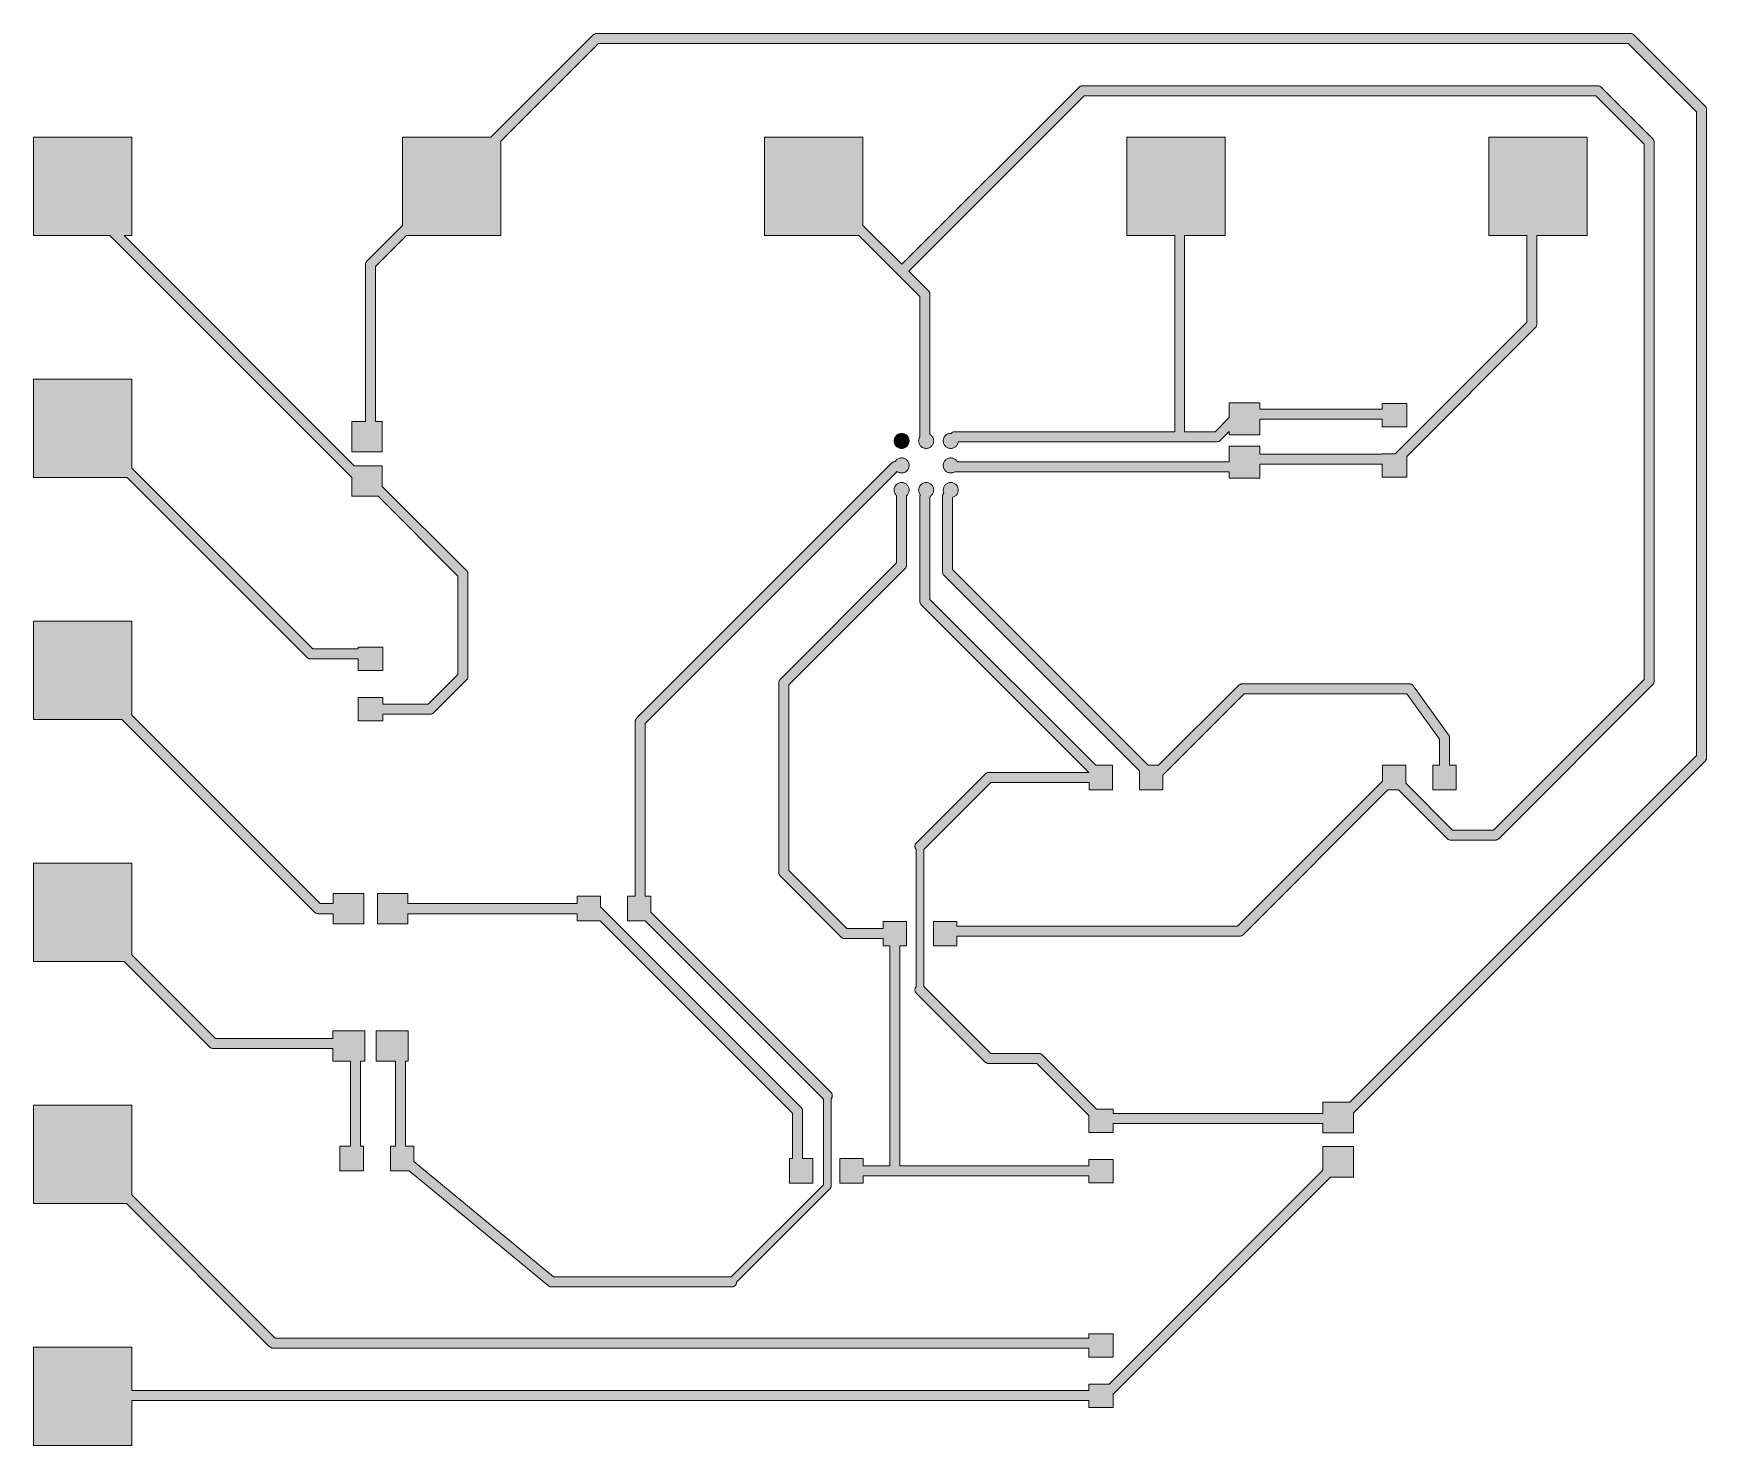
# Model space of a CAD drawing. Header units: millimetres. Extents: x 0 to 34, y 0 to 28.7.
import ezdxf

# ---------------------------------------------------------------- set-up
doc = ezdxf.new("R2010")
doc.units = ezdxf.units.MM
doc.header["$MEASUREMENT"] = 0
doc.layers.add('Layer 1', color=7, linetype='Continuous', lineweight=0)

msp = doc.modelspace()

# ---------------------------------------------------------------- hatches: boundary and pattern name
at = {"layer": 'Layer 1', "true_color": 0x66cc99, "transparency": 33554585}
h = msp.add_hatch(color=113, dxfattribs=at)
edge = h.paths.add_edge_path()
edge.add_spline(control_points=[(6.477, 20.213), (6.477, 20.213), (6.477, 20.213), (6.477, 20.213), (6.477, 20.213), (6.477, 20.833), (6.477, 20.833), (6.477, 20.833), (6.477, 20.833), (6.477, 20.833), (6.477, 20.833), (6.477, 20.833), (6.477, 20.833), (6.477, 20.833), (6.756, 20.833), (6.756, 20.833), (6.756, 20.833), (6.756, 20.833), (6.756, 20.833), (6.756, 20.833), (6.756, 20.833), (6.756, 20.833), (6.756, 20.833), (6.756, 20.833), (6.756, 20.833), (6.756, 20.833), (6.756, 20.833), (6.756, 20.833), (6.756, 20.833), (6.756, 20.833), (6.756, 20.833), (6.756, 20.833), (6.756, 20.833), (6.756, 20.833), (6.756, 20.833), (6.756, 20.833), (6.756, 20.833), (6.756, 20.833), (6.756, 20.833), (6.756, 20.833), (6.756, 20.833), (6.756, 20.833), (6.756, 20.833), (6.756, 20.833), (6.756, 20.833), (6.756, 20.833), (6.756, 20.833), (6.756, 20.833), (6.756, 20.833), (6.756, 20.833), (6.756, 20.833), (6.756, 20.833), (6.756, 20.833), (6.756, 20.833), (6.756, 20.833), (6.756, 20.833), (6.756, 20.833), (6.756, 20.833), (6.756, 20.833), (6.756, 20.833), (6.756, 20.833), (6.756, 20.833), (6.756, 20.833), (6.756, 20.833), (6.756, 20.833), (6.756, 24.028), (6.756, 24.028), (6.756, 24.028), (6.756, 24.028), (6.756, 24.028), (6.756, 24.028), (6.757, 24.038), (6.757, 24.038), (6.757, 24.038), (6.757, 24.038), (6.757, 24.038), (6.757, 24.038), (6.758, 24.048), (6.758, 24.048), (6.758, 24.048), (6.758, 24.048), (6.758, 24.048), (6.758, 24.048), (6.761, 24.058), (6.761, 24.058), (6.761, 24.058), (6.761, 24.058), (6.761, 24.058), (6.761, 24.058), (6.764, 24.067), (6.764, 24.067), (6.764, 24.067), (6.764, 24.067), (6.764, 24.067), (6.764, 24.067), (6.768, 24.076), (6.768, 24.076), (6.768, 24.076), (6.768, 24.076), (6.768, 24.076), (6.768, 24.076), (6.774, 24.085), (6.774, 24.085), (6.774, 24.085), (6.774, 24.085), (6.774, 24.085), (6.774, 24.085), (6.779, 24.093), (6.779, 24.093), (6.779, 24.093), (6.779, 24.093), (6.779, 24.093), (6.779, 24.093), (6.786, 24.1), (6.786, 24.1), (6.786, 24.1), (6.786, 24.1), (6.786, 24.1), (6.786, 24.1), (7.509, 24.823), (7.509, 24.823), (7.509, 24.823), (7.509, 24.823), (7.509, 24.823), (7.509, 24.823), (7.509, 24.823), (7.509, 24.823), (7.509, 24.823), (7.509, 24.823), (7.509, 24.823), (7.509, 24.823), (7.509, 24.823), (7.509, 24.823), (7.509, 24.823), (7.509, 24.823), (7.509, 24.823), (7.509, 24.823), (7.509, 24.823), (7.509, 24.823), (7.509, 24.823), (7.509, 24.823), (7.509, 24.823), (7.509, 24.823), (7.509, 24.823), (7.509, 24.823), (7.509, 24.823), (7.509, 26.616), (7.509, 26.616), (7.509, 26.616), (7.509, 26.616), (7.509, 26.616), (7.509, 26.616), (7.509, 26.616), (7.509, 26.616), (7.509, 26.616), (9.302, 26.616), (9.302, 26.616), (9.302, 26.616), (9.302, 26.616), (9.302, 26.616), (9.302, 26.616), (9.302, 26.616), (9.302, 26.616), (9.302, 26.616), (9.302, 26.616), (9.302, 26.616), (9.302, 26.616), (9.302, 26.616), (9.302, 26.616), (9.302, 26.616), (9.302, 26.616), (9.302, 26.616), (9.302, 26.616), (9.302, 26.616), (9.302, 26.616), (9.302, 26.616), (9.302, 26.616), (9.302, 26.616), (9.302, 26.616), (9.302, 26.616), (9.302, 26.616), (9.302, 26.616), (11.384, 28.698), (11.384, 28.698), (11.384, 28.698), (11.384, 28.698), (11.384, 28.698), (11.384, 28.698), (11.391, 28.704), (11.391, 28.704), (11.391, 28.704), (11.391, 28.704), (11.391, 28.704), (11.391, 28.704), (11.399, 28.71), (11.399, 28.71), (11.399, 28.71), (11.399, 28.71), (11.399, 28.71), (11.399, 28.71), (11.408, 28.715), (11.408, 28.715), (11.408, 28.715), (11.408, 28.715), (11.408, 28.715), (11.408, 28.715), (11.417, 28.72), (11.417, 28.72), (11.417, 28.72), (11.417, 28.72), (11.417, 28.72), (11.417, 28.72), (11.426, 28.723), (11.426, 28.723), (11.426, 28.723), (11.426, 28.723), (11.426, 28.723), (11.426, 28.723), (11.436, 28.725), (11.436, 28.725), (11.436, 28.725), (11.436, 28.725), (11.436, 28.725), (11.436, 28.725), (11.445, 28.727), (11.445, 28.727), (11.445, 28.727), (11.445, 28.727), (11.445, 28.727), (11.445, 28.727), (11.455, 28.727), (11.455, 28.727), (11.455, 28.727), (11.455, 28.727), (11.455, 28.727), (11.455, 28.727), (32.487, 28.727), (32.487, 28.727), (32.487, 28.727), (32.487, 28.727), (32.487, 28.727), (32.487, 28.727), (32.497, 28.727), (32.497, 28.727), (32.497, 28.727), (32.497, 28.727), (32.497, 28.727), (32.497, 28.727), (32.506, 28.725), (32.506, 28.725), (32.506, 28.725), (32.506, 28.725), (32.506, 28.725), (32.506, 28.725), (32.516, 28.723), (32.516, 28.723), (32.516, 28.723), (32.516, 28.723), (32.516, 28.723), (32.516, 28.723), (32.525, 28.72), (32.525, 28.72), (32.525, 28.72), (32.525, 28.72), (32.525, 28.72), (32.525, 28.72), (32.534, 28.715), (32.534, 28.715), (32.534, 28.715), (32.534, 28.715), (32.534, 28.715), (32.534, 28.715), (32.543, 28.71), (32.543, 28.71), (32.543, 28.71), (32.543, 28.71), (32.543, 28.71), (32.543, 28.71), (32.551, 28.704), (32.551, 28.704), (32.551, 28.704), (32.551, 28.704), (32.551, 28.704), (32.551, 28.704), (32.558, 28.698), (32.558, 28.698), (32.558, 28.698), (32.558, 28.698), (32.558, 28.698), (32.558, 28.698), (34.006, 27.25), (34.006, 27.25), (34.006, 27.25), (34.006, 27.25), (34.006, 27.25), (34.006, 27.25), (34.013, 27.242), (34.013, 27.242), (34.013, 27.242), (34.013, 27.242), (34.013, 27.242), (34.013, 27.242), (34.019, 27.234), (34.019, 27.234), (34.019, 27.234), (34.019, 27.234), (34.019, 27.234), (34.019, 27.234), (34.024, 27.226), (34.024, 27.226), (34.024, 27.226), (34.024, 27.226), (34.024, 27.226), (34.024, 27.226), (34.028, 27.217), (34.028, 27.217), (34.028, 27.217), (34.028, 27.217), (34.028, 27.217), (34.028, 27.217), (34.032, 27.207), (34.032, 27.207), (34.032, 27.207), (34.032, 27.207), (34.032, 27.207), (34.032, 27.207), (34.034, 27.198), (34.034, 27.198), (34.034, 27.198), (34.034, 27.198), (34.034, 27.198), (34.034, 27.198), (34.036, 27.188), (34.036, 27.188), (34.036, 27.188), (34.036, 27.188), (34.036, 27.188), (34.036, 27.188), (34.036, 27.178), (34.036, 27.178), (34.036, 27.178), (34.036, 27.178), (34.036, 27.178), (34.036, 27.178), (34.036, 13.995), (34.036, 13.995), (34.036, 13.995), (34.036, 13.995), (34.036, 13.995), (34.036, 13.995), (34.036, 13.985), (34.036, 13.985), (34.036, 13.985), (34.036, 13.985), (34.036, 13.985), (34.036, 13.985), (34.034, 13.976), (34.034, 13.976), (34.034, 13.976), (34.034, 13.976), (34.034, 13.976), (34.034, 13.976), (34.032, 13.966), (34.032, 13.966), (34.032, 13.966), (34.032, 13.966), (34.032, 13.966), (34.032, 13.966), (34.028, 13.957), (34.028, 13.957), (34.028, 13.957), (34.028, 13.957), (34.028, 13.957), (34.028, 13.957), (34.024, 13.948), (34.024, 13.948), (34.024, 13.948), (34.024, 13.948), (34.024, 13.948), (34.024, 13.948), (34.019, 13.939), (34.019, 13.939), (34.019, 13.939), (34.019, 13.939), (34.019, 13.939), (34.019, 13.939), (34.013, 13.931), (34.013, 13.931), (34.013, 13.931), (34.013, 13.931), (34.013, 13.931), (34.013, 13.931), (34.006, 13.924), (34.006, 13.924), (34.006, 13.924), (34.006, 13.924), (34.006, 13.924), (34.006, 13.924), (26.853, 6.77), (26.853, 6.77), (26.853, 6.77), (26.853, 6.77), (26.853, 6.77), (26.853, 6.77), (26.853, 6.77), (26.853, 6.77), (26.853, 6.77), (26.853, 6.77), (26.853, 6.77), (26.853, 6.77), (26.853, 6.77), (26.853, 6.77), (26.853, 6.77), (26.853, 6.77), (26.853, 6.77), (26.853, 6.77), (26.853, 6.77), (26.853, 6.77), (26.853, 6.77), (26.853, 6.77), (26.853, 6.77), (26.853, 6.77), (26.853, 6.77), (26.853, 6.77), (26.853, 6.77), (26.853, 6.363), (26.853, 6.363), (26.853, 6.363), (26.853, 6.363), (26.853, 6.363), (26.853, 6.363), (26.853, 6.363), (26.853, 6.363), (26.853, 6.363), (26.233, 6.363), (26.233, 6.363), (26.233, 6.363), (26.233, 6.363), (26.233, 6.363), (26.233, 6.363), (26.233, 6.363), (26.233, 6.363), (26.233, 6.363), (26.233, 6.553), (26.233, 6.553), (26.233, 6.553), (26.233, 6.553), (26.233, 6.553), (26.233, 6.553), (26.233, 6.553), (26.233, 6.553), (26.233, 6.553), (26.233, 6.553), (26.233, 6.553), (26.233, 6.553), (26.233, 6.553), (26.233, 6.553), (26.233, 6.553), (26.233, 6.553), (26.233, 6.553), (26.233, 6.553), (26.233, 6.553), (26.233, 6.553), (26.233, 6.553), (26.233, 6.553), (26.233, 6.553), (26.233, 6.553), (26.233, 6.553), (26.233, 6.553), (26.233, 6.553), (26.233, 6.553), (26.233, 6.553), (26.233, 6.553), (26.233, 6.553), (26.233, 6.553), (26.233, 6.553), (26.233, 6.553), (26.233, 6.553), (26.233, 6.553), (26.233, 6.553), (26.233, 6.553), (26.233, 6.553), (26.233, 6.553), (26.233, 6.553), (26.233, 6.553), (26.233, 6.553), (26.233, 6.553), (26.233, 6.553), (26.233, 6.553), (26.233, 6.553), (26.233, 6.553), (26.233, 6.553), (26.233, 6.553), (26.233, 6.553), (21.967, 6.553), (21.967, 6.553), (21.967, 6.553), (21.967, 6.553), (21.967, 6.553), (21.967, 6.553), (21.967, 6.553), (21.967, 6.553), (21.967, 6.553), (21.967, 6.553), (21.967, 6.553), (21.967, 6.553), (21.967, 6.553), (21.967, 6.553), (21.967, 6.553), (21.967, 6.553), (21.967, 6.553), (21.967, 6.553), (21.967, 6.553), (21.967, 6.553), (21.967, 6.553), (21.967, 6.553), (21.967, 6.553), (21.967, 6.553), (21.967, 6.553), (21.967, 6.553), (21.967, 6.553), (21.967, 6.553), (21.967, 6.553), (21.967, 6.553), (21.967, 6.553), (21.967, 6.553), (21.967, 6.553), (21.967, 6.553), (21.967, 6.553), (21.967, 6.553), (21.967, 6.553), (21.967, 6.553), (21.967, 6.553), (21.967, 6.553), (21.967, 6.553), (21.967, 6.553), (21.967, 6.553), (21.967, 6.553), (21.967, 6.553), (21.967, 6.553), (21.967, 6.553), (21.967, 6.553), (21.967, 6.553), (21.967, 6.553), (21.967, 6.553), (21.967, 6.371), (21.967, 6.371), (21.967, 6.371), (21.967, 6.371), (21.967, 6.371), (21.967, 6.371), (21.967, 6.371), (21.967, 6.371), (21.967, 6.371), (21.467, 6.371), (21.467, 6.371), (21.467, 6.371), (21.467, 6.371), (21.467, 6.371), (21.467, 6.371), (21.467, 6.371), (21.467, 6.371), (21.467, 6.371), (21.467, 6.715), (21.467, 6.715), (21.467, 6.715), (21.467, 6.715), (21.467, 6.715), (21.467, 6.715), (21.467, 6.715), (21.467, 6.715), (21.467, 6.715), (21.467, 6.715), (21.467, 6.715), (21.467, 6.715), (21.467, 6.715), (21.467, 6.715), (21.467, 6.715), (21.467, 6.715), (21.467, 6.715), (21.467, 6.715), (21.467, 6.715), (21.467, 6.715), (21.467, 6.715), (21.467, 6.715), (21.467, 6.715), (21.467, 6.715), (21.467, 6.715), (21.467, 6.715), (21.467, 6.715), (20.409, 7.772), (20.409, 7.772), (20.409, 7.772), (20.409, 7.772), (20.409, 7.772), (20.409, 7.772), (20.409, 7.772), (20.409, 7.772), (20.409, 7.772), (20.409, 7.772), (20.409, 7.772), (20.409, 7.772), (20.409, 7.772), (20.409, 7.772), (20.409, 7.772), (20.409, 7.772), (20.409, 7.772), (20.409, 7.772), (20.409, 7.772), (20.409, 7.772), (20.409, 7.772), (20.409, 7.772), (20.409, 7.772), (20.409, 7.772), (20.409, 7.772), (20.409, 7.772), (20.409, 7.772), (19.431, 7.772), (19.431, 7.772), (19.431, 7.772), (19.431, 7.772), (19.431, 7.772), (19.431, 7.772), (19.421, 7.773), (19.421, 7.773), (19.421, 7.773), (19.421, 7.773), (19.421, 7.773), (19.421, 7.773), (19.411, 7.774), (19.411, 7.774), (19.411, 7.774), (19.411, 7.774), (19.411, 7.774), (19.411, 7.774), (19.402, 7.777), (19.402, 7.777), (19.402, 7.777), (19.402, 7.777), (19.402, 7.777), (19.402, 7.777), (19.392, 7.78), (19.392, 7.78), (19.392, 7.78), (19.392, 7.78), (19.392, 7.78), (19.392, 7.78), (19.383, 7.784), (19.383, 7.784), (19.383, 7.784), (19.383, 7.784), (19.383, 7.784), (19.383, 7.784), (19.375, 7.79), (19.375, 7.79), (19.375, 7.79), (19.375, 7.79), (19.375, 7.79), (19.375, 7.79), (19.367, 7.795), (19.367, 7.795), (19.367, 7.795), (19.367, 7.795), (19.367, 7.795), (19.367, 7.795), (19.359, 7.802), (19.359, 7.802), (19.359, 7.802), (19.359, 7.802), (19.359, 7.802), (19.359, 7.802), (17.962, 9.199), (17.962, 9.199), (17.962, 9.199), (17.962, 9.199), (17.962, 9.199), (17.962, 9.199), (17.955, 9.207), (17.955, 9.207), (17.955, 9.207), (17.955, 9.207), (17.955, 9.207), (17.955, 9.207), (17.95, 9.215), (17.95, 9.215), (17.95, 9.215), (17.95, 9.215), (17.95, 9.215), (17.95, 9.215), (17.944, 9.223), (17.944, 9.223), (17.944, 9.223), (17.944, 9.223), (17.944, 9.223), (17.944, 9.223), (17.94, 9.232), (17.94, 9.232), (17.94, 9.232), (17.94, 9.232), (17.94, 9.232), (17.94, 9.232), (17.937, 9.242), (17.937, 9.242), (17.937, 9.242), (17.937, 9.242), (17.937, 9.242), (17.937, 9.242), (17.934, 9.251), (17.934, 9.251), (17.934, 9.251), (17.934, 9.251), (17.934, 9.251), (17.934, 9.251), (17.933, 9.261), (17.933, 9.261), (17.933, 9.261), (17.933, 9.261), (17.933, 9.261), (17.933, 9.261), (17.932, 9.271), (17.932, 9.271), (17.932, 9.271), (17.932, 9.271), (17.932, 9.271), (17.932, 9.271), (17.933, 9.281), (17.933, 9.281), (17.933, 9.281), (17.933, 9.281), (17.933, 9.281), (17.933, 9.281), (17.934, 9.291), (17.934, 9.291), (17.934, 9.291), (17.934, 9.291), (17.934, 9.291), (17.934, 9.291), (17.937, 9.3), (17.937, 9.3), (17.937, 9.3), (17.937, 9.3), (17.937, 9.3), (17.937, 9.3), (17.94, 9.31), (17.94, 9.31), (17.94, 9.31), (17.94, 9.31), (17.94, 9.31), (17.94, 9.31), (17.944, 9.319), (17.944, 9.319), (17.944, 9.319), (17.944, 9.319), (17.944, 9.319), (17.944, 9.319), (17.95, 9.327), (17.95, 9.327), (17.95, 9.327), (17.95, 9.327), (17.95, 9.327), (17.95, 9.327), (17.955, 9.335), (17.955, 9.335), (17.955, 9.335), (17.955, 9.335), (17.955, 9.335), (17.955, 9.335), (17.958, 9.338), (17.958, 9.338), (17.958, 9.338), (17.958, 9.338), (17.958, 9.338), (17.958, 9.338), (17.958, 9.338), (17.958, 9.338), (17.958, 9.338), (17.958, 9.338), (17.958, 9.338), (17.958, 9.338), (17.958, 9.338), (17.958, 9.338), (17.958, 9.338), (17.958, 9.338), (17.958, 9.338), (17.958, 9.338), (17.958, 9.338), (17.958, 9.338), (17.958, 9.338), (17.958, 9.338), (17.958, 9.338), (17.958, 9.338), (17.958, 12.125), (17.958, 12.125), (17.958, 12.125), (17.958, 12.125), (17.958, 12.125), (17.958, 12.125), (17.958, 12.125), (17.958, 12.125), (17.958, 12.125), (17.958, 12.125), (17.958, 12.125), (17.958, 12.125), (17.958, 12.125), (17.958, 12.125), (17.958, 12.125), (17.958, 12.125), (17.958, 12.125), (17.958, 12.125), (17.958, 12.125), (17.958, 12.125), (17.958, 12.125), (17.958, 12.125), (17.958, 12.125), (17.958, 12.125), (17.958, 12.125), (17.958, 12.125), (17.958, 12.125), (17.955, 12.128), (17.955, 12.128), (17.955, 12.128), (17.955, 12.128), (17.955, 12.128), (17.955, 12.128), (17.95, 12.136), (17.95, 12.136), (17.95, 12.136), (17.95, 12.136), (17.95, 12.136), (17.95, 12.136), (17.944, 12.144), (17.944, 12.144), (17.944, 12.144), (17.944, 12.144), (17.944, 12.144), (17.944, 12.144), (17.94, 12.153), (17.94, 12.153), (17.94, 12.153), (17.94, 12.153), (17.94, 12.153), (17.94, 12.153), (17.937, 12.163), (17.937, 12.163), (17.937, 12.163), (17.937, 12.163), (17.937, 12.163), (17.937, 12.163), (17.934, 12.172), (17.934, 12.172), (17.934, 12.172), (17.934, 12.172), (17.934, 12.172), (17.934, 12.172), (17.933, 12.182), (17.933, 12.182), (17.933, 12.182), (17.933, 12.182), (17.933, 12.182), (17.933, 12.182), (17.932, 12.192), (17.932, 12.192), (17.932, 12.192), (17.932, 12.192), (17.932, 12.192), (17.932, 12.192), (17.933, 12.202), (17.933, 12.202), (17.933, 12.202), (17.933, 12.202), (17.933, 12.202), (17.933, 12.202), (17.934, 12.212), (17.934, 12.212), (17.934, 12.212), (17.934, 12.212), (17.934, 12.212), (17.934, 12.212), (17.937, 12.221), (17.937, 12.221), (17.937, 12.221), (17.937, 12.221), (17.937, 12.221), (17.937, 12.221), (17.94, 12.231), (17.94, 12.231), (17.94, 12.231), (17.94, 12.231), (17.94, 12.231), (17.94, 12.231), (17.944, 12.24), (17.944, 12.24), (17.944, 12.24), (17.944, 12.24), (17.944, 12.24), (17.944, 12.24), (17.95, 12.248), (17.95, 12.248), (17.95, 12.248), (17.95, 12.248), (17.95, 12.248), (17.95, 12.248), (17.955, 12.256), (17.955, 12.256), (17.955, 12.256), (17.955, 12.256), (17.955, 12.256), (17.955, 12.256), (17.962, 12.264), (17.962, 12.264), (17.962, 12.264), (17.962, 12.264), (17.962, 12.264), (17.962, 12.264), (19.359, 13.661), (19.359, 13.661), (19.359, 13.661), (19.359, 13.661), (19.359, 13.661), (19.359, 13.661), (19.367, 13.668), (19.367, 13.668), (19.367, 13.668), (19.367, 13.668), (19.367, 13.668), (19.367, 13.668), (19.375, 13.673), (19.375, 13.673), (19.375, 13.673), (19.375, 13.673), (19.375, 13.673), (19.375, 13.673), (19.383, 13.679), (19.383, 13.679), (19.383, 13.679), (19.383, 13.679), (19.383, 13.679), (19.383, 13.679), (19.392, 13.683), (19.392, 13.683), (19.392, 13.683), (19.392, 13.683), (19.392, 13.683), (19.392, 13.683), (19.402, 13.686), (19.402, 13.686), (19.402, 13.686), (19.402, 13.686), (19.402, 13.686), (19.402, 13.686), (19.411, 13.689), (19.411, 13.689), (19.411, 13.689), (19.411, 13.689), (19.411, 13.689), (19.411, 13.689), (19.421, 13.69), (19.421, 13.69), (19.421, 13.69), (19.421, 13.69), (19.421, 13.69), (19.421, 13.69), (19.431, 13.691), (19.431, 13.691), (19.431, 13.691), (19.431, 13.691), (19.431, 13.691), (19.431, 13.691), (21.472, 13.691), (21.472, 13.691), (21.472, 13.691), (21.472, 13.691), (21.472, 13.691), (21.472, 13.691), (21.472, 13.691), (21.472, 13.691), (21.472, 13.691), (21.472, 13.691), (21.472, 13.691), (21.472, 13.691), (21.472, 13.691), (21.472, 13.691), (21.472, 13.691), (21.472, 13.691), (21.472, 13.691), (21.472, 13.691), (21.472, 13.691), (21.472, 13.691), (21.472, 13.691), (21.472, 13.691), (21.472, 13.691), (21.472, 13.691), (21.472, 13.691), (21.472, 13.691), (21.472, 13.691), (21.472, 13.691), (21.472, 13.691), (21.472, 13.691), (21.472, 13.691), (21.472, 13.691), (21.472, 13.691), (21.472, 13.691), (21.472, 13.691), (21.472, 13.691), (21.472, 13.691), (21.472, 13.691), (21.472, 13.691), (21.472, 13.691), (21.472, 13.691), (21.472, 13.691), (21.472, 13.691), (21.472, 13.691), (21.472, 13.691), (21.472, 13.691), (21.472, 13.691), (21.472, 13.691), (21.472, 13.691), (21.472, 13.691), (21.472, 13.691), (21.472, 13.691), (21.472, 13.691), (21.472, 13.691), (21.472, 13.691), (21.472, 13.691), (21.472, 13.691), (21.472, 13.691), (21.472, 13.691), (21.472, 13.691), (21.472, 13.691), (21.472, 13.691), (21.472, 13.691), (21.472, 13.691), (21.472, 13.691), (21.472, 13.691), (21.472, 13.691), (21.472, 13.691), (21.472, 13.691), (21.472, 13.691), (21.472, 13.691), (21.472, 13.691), (21.472, 13.691), (21.472, 13.691), (21.472, 13.691), (18.064, 17.099), (18.064, 17.099), (18.064, 17.099), (18.064, 17.099), (18.064, 17.099), (18.064, 17.099), (18.057, 17.106), (18.057, 17.106), (18.057, 17.106), (18.057, 17.106), (18.057, 17.106), (18.057, 17.106), (18.051, 17.114), (18.051, 17.114), (18.051, 17.114), (18.051, 17.114), (18.051, 17.114), (18.051, 17.114), (18.05, 17.115), (18.05, 17.115), (18.05, 17.115), (18.046, 17.123), (18.046, 17.123), (18.046, 17.123), (18.046, 17.123), (18.046, 17.123), (18.046, 17.123), (18.042, 17.132), (18.042, 17.132), (18.042, 17.132), (18.042, 17.132), (18.042, 17.132), (18.042, 17.132), (18.038, 17.141), (18.038, 17.141), (18.038, 17.141), (18.038, 17.141), (18.038, 17.141), (18.038, 17.141), (18.036, 17.151), (18.036, 17.151), (18.036, 17.151), (18.036, 17.151), (18.036, 17.151), (18.036, 17.151), (18.034, 17.16), (18.034, 17.16), (18.034, 17.16), (18.034, 17.16), (18.034, 17.16), (18.034, 17.16), (18.034, 17.17), (18.034, 17.17), (18.034, 17.17), (18.034, 17.17), (18.034, 17.17), (18.034, 17.17), (18.034, 19.304), (18.034, 19.304), (18.034, 19.304), (18.034, 19.304), (18.034, 19.304), (18.034, 19.304), (18.034, 19.308), (18.034, 19.308), (18.034, 19.308), (18.034, 19.308), (18.034, 19.308), (18.034, 19.308), (18.034, 19.313), (18.034, 19.313), (18.034, 19.313), (18.034, 19.313), (18.034, 19.313), (18.034, 19.313), (18.034, 19.313), (18.034, 19.313), (18.034, 19.313), (18.034, 19.313), (18.034, 19.313), (18.034, 19.313), (18.034, 19.314), (18.034, 19.314), (18.034, 19.314), (18.034, 19.314), (18.034, 19.314), (18.034, 19.314), (18.035, 19.318), (18.035, 19.318), (18.035, 19.318), (18.035, 19.318), (18.035, 19.318), (18.035, 19.318), (18.036, 19.323), (18.036, 19.323), (18.036, 19.323), (18.036, 19.323), (18.036, 19.323), (18.036, 19.323), (18.04, 19.346), (18.04, 19.346), (18.04, 19.346), (18.04, 19.346), (18.04, 19.346), (18.04, 19.346), (18.04, 19.346), (18.04, 19.346), (18.04, 19.346), (18.04, 19.346), (18.04, 19.346), (18.04, 19.346), (18.04, 19.346), (18.04, 19.346), (18.04, 19.346), (18.04, 19.346), (18.04, 19.346), (18.04, 19.346), (18.04, 19.346), (18.04, 19.346), (18.04, 19.346), (18.04, 19.346), (18.04, 19.346), (18.04, 19.346), (18.04, 19.346), (18.04, 19.346), (18.04, 19.346), (18.034, 19.354), (18.034, 19.354), (18.034, 19.354), (18.034, 19.354), (18.034, 19.354), (18.034, 19.354), (18.026, 19.367), (18.026, 19.367), (18.026, 19.367), (18.026, 19.367), (18.026, 19.367), (18.026, 19.367), (18.02, 19.38), (18.02, 19.38), (18.02, 19.38), (18.02, 19.38), (18.02, 19.38), (18.02, 19.38), (18.015, 19.395), (18.015, 19.395), (18.015, 19.395), (18.015, 19.395), (18.015, 19.395), (18.015, 19.395), (18.011, 19.409), (18.011, 19.409), (18.011, 19.409), (18.011, 19.409), (18.011, 19.409), (18.011, 19.409), (18.009, 19.424), (18.009, 19.424), (18.009, 19.424), (18.009, 19.424), (18.009, 19.424), (18.009, 19.424), (18.008, 19.439), (18.008, 19.439), (18.008, 19.439), (18.008, 19.439), (18.008, 19.439), (18.008, 19.439), (18.009, 19.454), (18.009, 19.454), (18.009, 19.454), (18.009, 19.454), (18.009, 19.454), (18.009, 19.454), (18.011, 19.469), (18.011, 19.469), (18.011, 19.469), (18.011, 19.469), (18.011, 19.469), (18.011, 19.469), (18.015, 19.483), (18.015, 19.483), (18.015, 19.483), (18.015, 19.483), (18.015, 19.483), (18.015, 19.483), (18.02, 19.498), (18.02, 19.498), (18.02, 19.498), (18.02, 19.498), (18.02, 19.498), (18.02, 19.498), (18.026, 19.511), (18.026, 19.511), (18.026, 19.511), (18.026, 19.511), (18.026, 19.511), (18.026, 19.511), (18.034, 19.524), (18.034, 19.524), (18.034, 19.524), (18.034, 19.524), (18.034, 19.524), (18.034, 19.524), (18.043, 19.536), (18.043, 19.536), (18.043, 19.536), (18.043, 19.536), (18.043, 19.536), (18.043, 19.536), (18.053, 19.547), (18.053, 19.547), (18.053, 19.547), (18.053, 19.547), (18.053, 19.547), (18.053, 19.547), (18.064, 19.557), (18.064, 19.557), (18.064, 19.557), (18.064, 19.557), (18.064, 19.557), (18.064, 19.557), (18.076, 19.566), (18.076, 19.566), (18.076, 19.566), (18.076, 19.566), (18.076, 19.566), (18.076, 19.566), (18.089, 19.574), (18.089, 19.574), (18.089, 19.574), (18.089, 19.574), (18.089, 19.574), (18.089, 19.574), (18.102, 19.58), (18.102, 19.58), (18.102, 19.58), (18.102, 19.58), (18.102, 19.58), (18.102, 19.58), (18.117, 19.585), (18.117, 19.585), (18.117, 19.585), (18.117, 19.585), (18.117, 19.585), (18.117, 19.585), (18.131, 19.589), (18.131, 19.589), (18.131, 19.589), (18.131, 19.589), (18.131, 19.589), (18.131, 19.589), (18.146, 19.591), (18.146, 19.591), (18.146, 19.591), (18.146, 19.591), (18.146, 19.591), (18.146, 19.591), (18.161, 19.592), (18.161, 19.592), (18.161, 19.592), (18.161, 19.592), (18.161, 19.592), (18.161, 19.592), (18.176, 19.591), (18.176, 19.591), (18.176, 19.591), (18.176, 19.591), (18.176, 19.591), (18.176, 19.591), (18.191, 19.589), (18.191, 19.589), (18.191, 19.589), (18.191, 19.589), (18.191, 19.589), (18.191, 19.589), (18.205, 19.585), (18.205, 19.585), (18.205, 19.585), (18.205, 19.585), (18.205, 19.585), (18.205, 19.585), (18.22, 19.58), (18.22, 19.58), (18.22, 19.58), (18.22, 19.58), (18.22, 19.58), (18.22, 19.58), (18.233, 19.574), (18.233, 19.574), (18.233, 19.574), (18.233, 19.574), (18.233, 19.574), (18.233, 19.574), (18.246, 19.566), (18.246, 19.566), (18.246, 19.566), (18.246, 19.566), (18.246, 19.566), (18.246, 19.566), (18.258, 19.557), (18.258, 19.557), (18.258, 19.557), (18.258, 19.557), (18.258, 19.557), (18.258, 19.557), (18.269, 19.547), (18.269, 19.547), (18.269, 19.547), (18.269, 19.547), (18.269, 19.547), (18.269, 19.547), (18.279, 19.536), (18.279, 19.536), (18.279, 19.536), (18.279, 19.536), (18.279, 19.536), (18.279, 19.536), (18.288, 19.524), (18.288, 19.524), (18.288, 19.524), (18.288, 19.524), (18.288, 19.524), (18.288, 19.524), (18.296, 19.511), (18.296, 19.511), (18.296, 19.511), (18.296, 19.511), (18.296, 19.511), (18.296, 19.511), (18.302, 19.498), (18.302, 19.498), (18.302, 19.498), (18.302, 19.498), (18.302, 19.498), (18.302, 19.498), (18.307, 19.483), (18.307, 19.483), (18.307, 19.483), (18.307, 19.483), (18.307, 19.483), (18.307, 19.483), (18.311, 19.469), (18.311, 19.469), (18.311, 19.469), (18.311, 19.469), (18.311, 19.469), (18.311, 19.469), (18.313, 19.454), (18.313, 19.454), (18.313, 19.454), (18.313, 19.454), (18.313, 19.454), (18.313, 19.454), (18.314, 19.439), (18.314, 19.439), (18.314, 19.439), (18.314, 19.439), (18.314, 19.439), (18.314, 19.439), (18.314, 19.439), (18.314, 19.439), (18.314, 19.439), (18.313, 19.424), (18.313, 19.424), (18.313, 19.424), (18.313, 19.424), (18.313, 19.424), (18.313, 19.424), (18.311, 19.409), (18.311, 19.409), (18.311, 19.409), (18.311, 19.409), (18.311, 19.409), (18.311, 19.409), (18.307, 19.395), (18.307, 19.395), (18.307, 19.395), (18.307, 19.395), (18.307, 19.395), (18.307, 19.395), (18.302, 19.38), (18.302, 19.38), (18.302, 19.38), (18.302, 19.38), (18.302, 19.38), (18.302, 19.38), (18.296, 19.367), (18.296, 19.367), (18.296, 19.367), (18.296, 19.367), (18.296, 19.367), (18.296, 19.367), (18.288, 19.354), (18.288, 19.354), (18.288, 19.354), (18.288, 19.354), (18.288, 19.354), (18.288, 19.354), (18.279, 19.342), (18.279, 19.342), (18.279, 19.342), (18.279, 19.342), (18.279, 19.342), (18.279, 19.342), (18.269, 19.331), (18.269, 19.331), (18.269, 19.331), (18.269, 19.331), (18.269, 19.331), (18.269, 19.331), (18.258, 19.321), (18.258, 19.321), (18.258, 19.321), (18.258, 19.321), (18.258, 19.321), (18.258, 19.321), (18.246, 19.312), (18.246, 19.312), (18.246, 19.312), (18.246, 19.312), (18.246, 19.312), (18.246, 19.312), (18.24, 19.308), (18.24, 19.308), (18.24, 19.308), (18.24, 19.308), (18.24, 19.308), (18.24, 19.308), (18.24, 19.308), (18.24, 19.308), (18.24, 19.308), (18.24, 19.308), (18.24, 19.308), (18.24, 19.308), (18.24, 19.308), (18.24, 19.308), (18.24, 19.308), (18.24, 19.308), (18.24, 19.308), (18.24, 19.308), (18.24, 19.308), (18.24, 19.308), (18.24, 19.308), (18.24, 19.308), (18.24, 19.308), (18.24, 19.308), (18.24, 19.308), (18.24, 19.308), (18.24, 19.308), (18.24, 19.308), (18.24, 19.308), (18.24, 19.308), (18.237, 19.295), (18.237, 19.295), (18.237, 19.295), (18.237, 19.295), (18.237, 19.295), (18.237, 19.295), (18.237, 19.295), (18.237, 19.295), (18.237, 19.295), (18.237, 17.212), (18.237, 17.212), (18.237, 17.212), (18.237, 17.212), (18.237, 17.212), (18.237, 17.212), (18.237, 17.212), (18.237, 17.212), (18.237, 17.212), (18.237, 17.212), (18.237, 17.212), (18.237, 17.212), (18.237, 17.212), (18.237, 17.212), (18.237, 17.212), (18.237, 17.212), (18.237, 17.212), (18.237, 17.212), (18.237, 17.212), (18.237, 17.212), (18.237, 17.212), (18.237, 17.212), (18.237, 17.212), (18.237, 17.212), (18.237, 17.212), (18.237, 17.212), (18.237, 17.212), (21.611, 13.839), (21.611, 13.839), (21.611, 13.839), (21.611, 13.839), (21.611, 13.839), (21.611, 13.839), (21.611, 13.839), (21.611, 13.839), (21.611, 13.839), (21.611, 13.839), (21.611, 13.839), (21.611, 13.839), (21.611, 13.839), (21.611, 13.839), (21.611, 13.839), (21.611, 13.839), (21.611, 13.839), (21.611, 13.839), (21.611, 13.839), (21.611, 13.839), (21.611, 13.839), (21.611, 13.839), (21.611, 13.839), (21.611, 13.839), (21.611, 13.839), (21.611, 13.839), (21.611, 13.839), (21.95, 13.839), (21.95, 13.839), (21.95, 13.839), (21.95, 13.839), (21.95, 13.839), (21.95, 13.839), (21.95, 13.839), (21.95, 13.839), (21.95, 13.839), (21.95, 13.339), (21.95, 13.339), (21.95, 13.339), (21.95, 13.339), (21.95, 13.339), (21.95, 13.339), (21.95, 13.339), (21.95, 13.339), (21.95, 13.339), (21.475, 13.339), (21.475, 13.339), (21.475, 13.339), (21.475, 13.339), (21.475, 13.339), (21.475, 13.339), (21.475, 13.339), (21.475, 13.339), (21.475, 13.339), (21.475, 13.487), (21.475, 13.487), (21.475, 13.487), (21.475, 13.487), (21.475, 13.487), (21.475, 13.487), (21.475, 13.487), (21.475, 13.487), (21.475, 13.487), (21.475, 13.487), (21.475, 13.487), (21.475, 13.487), (21.475, 13.487), (21.475, 13.487), (21.475, 13.487), (21.475, 13.487), (21.475, 13.487), (21.475, 13.487), (21.475, 13.487), (21.475, 13.487), (21.475, 13.487), (21.475, 13.487), (21.475, 13.487), (21.475, 13.487), (21.475, 13.487), (21.475, 13.487), (21.475, 13.487), (21.475, 13.487), (21.475, 13.487), (21.475, 13.487), (21.475, 13.487), (21.475, 13.487), (21.475, 13.487), (21.475, 13.487), (21.475, 13.487), (21.475, 13.487), (21.475, 13.487), (21.475, 13.487), (21.475, 13.487), (21.475, 13.487), (21.475, 13.487), (21.475, 13.487), (21.475, 13.487), (21.475, 13.487), (21.475, 13.487), (21.475, 13.487), (21.475, 13.487), (21.475, 13.487), (21.475, 13.487), (21.475, 13.487), (21.475, 13.487), (19.473, 13.487), (19.473, 13.487), (19.473, 13.487), (19.473, 13.487), (19.473, 13.487), (19.473, 13.487), (19.473, 13.487), (19.473, 13.487), (19.473, 13.487), (19.473, 13.487), (19.473, 13.487), (19.473, 13.487), (19.473, 13.487), (19.473, 13.487), (19.473, 13.487), (19.473, 13.487), (19.473, 13.487), (19.473, 13.487), (19.473, 13.487), (19.473, 13.487), (19.473, 13.487), (19.473, 13.487), (19.473, 13.487), (19.473, 13.487), (19.473, 13.487), (19.473, 13.487), (19.473, 13.487), (18.11, 12.125), (18.11, 12.125), (18.11, 12.125), (18.11, 12.125), (18.11, 12.125), (18.11, 12.125), (18.11, 12.125), (18.11, 12.125), (18.11, 12.125), (18.11, 12.125), (18.11, 12.125), (18.11, 12.125), (18.11, 12.125), (18.11, 12.125), (18.11, 12.125), (18.11, 12.125), (18.11, 12.125), (18.11, 12.125), (18.11, 12.125), (18.11, 12.125), (18.11, 12.125), (18.11, 12.125), (18.11, 12.125), (18.11, 12.125), (18.11, 12.125), (18.11, 12.125), (18.11, 12.125), (18.11, 9.338), (18.11, 9.338), (18.11, 9.338), (18.11, 9.338), (18.11, 9.338), (18.11, 9.338), (18.11, 9.338), (18.11, 9.338), (18.11, 9.338), (18.11, 9.338), (18.11, 9.338), (18.11, 9.338), (18.11, 9.338), (18.11, 9.338), (18.11, 9.338), (18.11, 9.338), (18.11, 9.338), (18.11, 9.338), (18.11, 9.338), (18.11, 9.338), (18.11, 9.338), (18.11, 9.338), (18.11, 9.338), (18.11, 9.338), (18.11, 9.338), (18.11, 9.338), (18.11, 9.338), (19.473, 7.976), (19.473, 7.976), (19.473, 7.976), (19.473, 7.976), (19.473, 7.976), (19.473, 7.976), (19.473, 7.976), (19.473, 7.976), (19.473, 7.976), (19.473, 7.976), (19.473, 7.976), (19.473, 7.976), (19.473, 7.976), (19.473, 7.976), (19.473, 7.976), (19.473, 7.976), (19.473, 7.976), (19.473, 7.976), (19.473, 7.976), (19.473, 7.976), (19.473, 7.976), (19.473, 7.976), (19.473, 7.976), (19.473, 7.976), (19.473, 7.976), (19.473, 7.976), (19.473, 7.976), (20.452, 7.976), (20.452, 7.976), (20.452, 7.976), (20.452, 7.976), (20.452, 7.976), (20.452, 7.976), (20.461, 7.975), (20.461, 7.975), (20.461, 7.975), (20.461, 7.975), (20.461, 7.975), (20.461, 7.975), (20.471, 7.974), (20.471, 7.974), (20.471, 7.974), (20.471, 7.974), (20.471, 7.974), (20.471, 7.974), (20.481, 7.971), (20.481, 7.971), (20.481, 7.971), (20.481, 7.971), (20.481, 7.971), (20.481, 7.971), (20.49, 7.968), (20.49, 7.968), (20.49, 7.968), (20.49, 7.968), (20.49, 7.968), (20.49, 7.968), (20.499, 7.964), (20.499, 7.964), (20.499, 7.964), (20.499, 7.964), (20.499, 7.964), (20.499, 7.964), (20.508, 7.958), (20.508, 7.958), (20.508, 7.958), (20.508, 7.958), (20.508, 7.958), (20.508, 7.958), (20.516, 7.953), (20.516, 7.953), (20.516, 7.953), (20.516, 7.953), (20.516, 7.953), (20.516, 7.953), (20.523, 7.946), (20.523, 7.946), (20.523, 7.946), (20.523, 7.946), (20.523, 7.946), (20.523, 7.946), (21.623, 6.846), (21.623, 6.846), (21.623, 6.846), (21.623, 6.846), (21.623, 6.846), (21.623, 6.846), (21.623, 6.846), (21.623, 6.846), (21.623, 6.846), (21.623, 6.846), (21.623, 6.846), (21.623, 6.846), (21.623, 6.846), (21.623, 6.846), (21.623, 6.846), (21.623, 6.846), (21.623, 6.846), (21.623, 6.846), (21.623, 6.846), (21.623, 6.846), (21.623, 6.846), (21.623, 6.846), (21.623, 6.846), (21.623, 6.846), (21.623, 6.846), (21.623, 6.846), (21.623, 6.846), (21.967, 6.846), (21.967, 6.846), (21.967, 6.846), (21.967, 6.846), (21.967, 6.846), (21.967, 6.846), (21.967, 6.846), (21.967, 6.846), (21.967, 6.846), (21.967, 6.756), (21.967, 6.756), (21.967, 6.756), (21.967, 6.756), (21.967, 6.756), (21.967, 6.756), (21.967, 6.756), (21.967, 6.756), (21.967, 6.756), (21.967, 6.756), (21.967, 6.756), (21.967, 6.756), (21.967, 6.756), (21.967, 6.756), (21.967, 6.756), (21.967, 6.756), (21.967, 6.756), (21.967, 6.756), (21.967, 6.756), (21.967, 6.756), (21.967, 6.756), (21.967, 6.756), (21.967, 6.756), (21.967, 6.756), (21.967, 6.756), (21.967, 6.756), (21.967, 6.756), (21.967, 6.756), (21.967, 6.756), (21.967, 6.756), (21.967, 6.756), (21.967, 6.756), (21.967, 6.756), (21.967, 6.756), (21.967, 6.756), (21.967, 6.756), (21.967, 6.756), (21.967, 6.756), (21.967, 6.756), (21.967, 6.756), (21.967, 6.756), (21.967, 6.756), (21.967, 6.756), (21.967, 6.756), (21.967, 6.756), (21.967, 6.756), (21.967, 6.756), (21.967, 6.756), (21.967, 6.756), (21.967, 6.756), (21.967, 6.756), (26.233, 6.756), (26.233, 6.756), (26.233, 6.756), (26.233, 6.756), (26.233, 6.756), (26.233, 6.756), (26.233, 6.756), (26.233, 6.756), (26.233, 6.756), (26.233, 6.756), (26.233, 6.756), (26.233, 6.756), (26.233, 6.756), (26.233, 6.756), (26.233, 6.756), (26.233, 6.756), (26.233, 6.756), (26.233, 6.756), (26.233, 6.756), (26.233, 6.756), (26.233, 6.756), (26.233, 6.756), (26.233, 6.756), (26.233, 6.756), (26.233, 6.756), (26.233, 6.756), (26.233, 6.756), (26.233, 6.756), (26.233, 6.756), (26.233, 6.756), (26.233, 6.756), (26.233, 6.756), (26.233, 6.756), (26.233, 6.756), (26.233, 6.756), (26.233, 6.756), (26.233, 6.756), (26.233, 6.756), (26.233, 6.756), (26.233, 6.756), (26.233, 6.756), (26.233, 6.756), (26.233, 6.756), (26.233, 6.756), (26.233, 6.756), (26.233, 6.756), (26.233, 6.756), (26.233, 6.756), (26.233, 6.756), (26.233, 6.756), (26.233, 6.756), (26.233, 6.983), (26.233, 6.983), (26.233, 6.983), (26.233, 6.983), (26.233, 6.983), (26.233, 6.983), (26.233, 6.983), (26.233, 6.983), (26.233, 6.983), (26.778, 6.983), (26.778, 6.983), (26.778, 6.983), (26.778, 6.983), (26.778, 6.983), (26.778, 6.983), (26.778, 6.983), (26.778, 6.983), (26.778, 6.983), (26.778, 6.983), (26.778, 6.983), (26.778, 6.983), (26.778, 6.983), (26.778, 6.983), (26.778, 6.983), (26.778, 6.983), (26.778, 6.983), (26.778, 6.983), (26.778, 6.983), (26.778, 6.983), (26.778, 6.983), (26.778, 6.983), (26.778, 6.983), (26.778, 6.983), (26.778, 6.983), (26.778, 6.983), (26.778, 6.983), (33.833, 14.037), (33.833, 14.037), (33.833, 14.037), (33.833, 14.037), (33.833, 14.037), (33.833, 14.037), (33.833, 14.037), (33.833, 14.037), (33.833, 14.037), (33.833, 14.037), (33.833, 14.037), (33.833, 14.037), (33.833, 14.037), (33.833, 14.037), (33.833, 14.037), (33.833, 14.037), (33.833, 14.037), (33.833, 14.037), (33.833, 14.037), (33.833, 14.037), (33.833, 14.037), (33.833, 14.037), (33.833, 14.037), (33.833, 14.037), (33.833, 14.037), (33.833, 14.037), (33.833, 14.037), (33.833, 27.136), (33.833, 27.136), (33.833, 27.136), (33.833, 27.136), (33.833, 27.136), (33.833, 27.136), (33.833, 27.136), (33.833, 27.136), (33.833, 27.136), (33.833, 27.136), (33.833, 27.136), (33.833, 27.136), (33.833, 27.136), (33.833, 27.136), (33.833, 27.136), (33.833, 27.136), (33.833, 27.136), (33.833, 27.136), (33.833, 27.136), (33.833, 27.136), (33.833, 27.136), (33.833, 27.136), (33.833, 27.136), (33.833, 27.136), (33.833, 27.136), (33.833, 27.136), (33.833, 27.136), (32.445, 28.524), (32.445, 28.524), (32.445, 28.524), (32.445, 28.524), (32.445, 28.524), (32.445, 28.524), (32.445, 28.524), (32.445, 28.524), (32.445, 28.524), (32.445, 28.524), (32.445, 28.524), (32.445, 28.524), (32.445, 28.524), (32.445, 28.524), (32.445, 28.524), (32.445, 28.524), (32.445, 28.524), (32.445, 28.524), (32.445, 28.524), (32.445, 28.524), (32.445, 28.524), (32.445, 28.524), (32.445, 28.524), (32.445, 28.524), (32.445, 28.524), (32.445, 28.524), (32.445, 28.524), (11.497, 28.524), (11.497, 28.524), (11.497, 28.524), (11.497, 28.524), (11.497, 28.524), (11.497, 28.524), (11.497, 28.524), (11.497, 28.524), (11.497, 28.524), (11.497, 28.524), (11.497, 28.524), (11.497, 28.524), (11.497, 28.524), (11.497, 28.524), (11.497, 28.524), (11.497, 28.524), (11.497, 28.524), (11.497, 28.524), (11.497, 28.524), (11.497, 28.524), (11.497, 28.524), (11.497, 28.524), (11.497, 28.524), (11.497, 28.524), (11.497, 28.524), (11.497, 28.524), (11.497, 28.524), (9.509, 26.536), (9.509, 26.536), (9.509, 26.536), (9.509, 26.536), (9.509, 26.536), (9.509, 26.536), (9.509, 26.536), (9.509, 26.536), (9.509, 26.536), (9.509, 26.536), (9.509, 26.536), (9.509, 26.536), (9.509, 26.536), (9.509, 26.536), (9.509, 26.536), (9.509, 26.536), (9.509, 26.536), (9.509, 26.536), (9.509, 26.536), (9.509, 26.536), (9.509, 26.536), (9.509, 26.536), (9.509, 26.536), (9.509, 26.536), (9.509, 26.536), (9.509, 26.536), (9.509, 26.536), (9.509, 24.616), (9.509, 24.616), (9.509, 24.616), (9.509, 24.616), (9.509, 24.616), (9.509, 24.616), (9.509, 24.616), (9.509, 24.616), (9.509, 24.616), (7.59, 24.616), (7.59, 24.616), (7.59, 24.616), (7.59, 24.616), (7.59, 24.616), (7.59, 24.616), (7.59, 24.616), (7.59, 24.616), (7.59, 24.616), (7.59, 24.616), (7.59, 24.616), (7.59, 24.616), (7.59, 24.616), (7.59, 24.616), (7.59, 24.616), (7.59, 24.616), (7.59, 24.616), (7.59, 24.616), (7.59, 24.616), (7.59, 24.616), (7.59, 24.616), (7.59, 24.616), (7.59, 24.616), (7.59, 24.616), (7.59, 24.616), (7.59, 24.616), (7.59, 24.616), (6.96, 23.986), (6.96, 23.986), (6.96, 23.986), (6.96, 23.986), (6.96, 23.986), (6.96, 23.986), (6.96, 23.986), (6.96, 23.986), (6.96, 23.986), (6.96, 23.986), (6.96, 23.986), (6.96, 23.986), (6.96, 23.986), (6.96, 23.986), (6.96, 23.986), (6.96, 23.986), (6.96, 23.986), (6.96, 23.986), (6.96, 23.986), (6.96, 23.986), (6.96, 23.986), (6.96, 23.986), (6.96, 23.986), (6.96, 23.986), (6.96, 23.986), (6.96, 23.986), (6.96, 23.986), (6.96, 20.833), (6.96, 20.833), (6.96, 20.833), (6.96, 20.833), (6.96, 20.833), (6.96, 20.833), (6.96, 20.833), (6.96, 20.833), (6.96, 20.833), (6.96, 20.833), (6.96, 20.833), (6.96, 20.833), (6.96, 20.833), (6.96, 20.833), (6.96, 20.833), (6.96, 20.833), (6.96, 20.833), (6.96, 20.833), (6.96, 20.833), (6.96, 20.833), (6.96, 20.833), (6.96, 20.833), (6.96, 20.833), (6.96, 20.833), (6.96, 20.833), (6.96, 20.833), (6.96, 20.833), (6.96, 20.833), (6.96, 20.833), (6.96, 20.833), (6.96, 20.833), (6.96, 20.833), (6.96, 20.833), (6.96, 20.833), (6.96, 20.833), (6.96, 20.833), (6.96, 20.833), (6.96, 20.833), (6.96, 20.833), (6.96, 20.833), (6.96, 20.833), (6.96, 20.833), (6.96, 20.833), (6.96, 20.833), (6.96, 20.833), (6.96, 20.833), (6.96, 20.833), (6.96, 20.833), (6.96, 20.833), (6.96, 20.833), (6.96, 20.833), (7.097, 20.833), (7.097, 20.833), (7.097, 20.833), (7.097, 20.833), (7.097, 20.833), (7.097, 20.833), (7.097, 20.833), (7.097, 20.833), (7.097, 20.833), (7.097, 20.213), (7.097, 20.213), (7.097, 20.213), (7.097, 20.213), (7.097, 20.213), (7.097, 20.213), (7.097, 20.213), (7.097, 20.213), (7.097, 20.213), (6.477, 20.213), (6.477, 20.213), (6.477, 20.213), (6.477, 20.213), (6.477, 20.213)], knot_values=[0, 0, 0, 0, 1, 1, 1, 2, 2, 2, 3, 3, 3, 4, 4, 4, 5, 5, 5, 6, 6, 6, 7, 7, 7, 8, 8, 8, 9, 9, 9, 10, 10, 10, 11, 11, 11, 12, 12, 12, 13, 13, 13, 14, 14, 14, 15, 15, 15, 16, 16, 16, 17, 17, 17, 18, 18, 18, 19, 19, 19, 20, 20, 20, 21, 21, 21, 22, 22, 22, 23, 23, 23, 24, 24, 24, 25, 25, 25, 26, 26, 26, 27, 27, 27, 28, 28, 28, 29, 29, 29, 30, 30, 30, 31, 31, 31, 32, 32, 32, 33, 33, 33, 34, 34, 34, 35, 35, 35, 36, 36, 36, 37, 37, 37, 38, 38, 38, 39, 39, 39, 40, 40, 40, 41, 41, 41, 42, 42, 42, 43, 43, 43, 44, 44, 44, 45, 45, 45, 46, 46, 46, 47, 47, 47, 48, 48, 48, 49, 49, 49, 50, 50, 50, 51, 51, 51, 52, 52, 52, 53, 53, 53, 54, 54, 54, 55, 55, 55, 56, 56, 56, 57, 57, 57, 58, 58, 58, 59, 59, 59, 60, 60, 60, 61, 61, 61, 62, 62, 62, 63, 63, 63, 64, 64, 64, 65, 65, 65, 66, 66, 66, 67, 67, 67, 68, 68, 68, 69, 69, 69, 70, 70, 70, 71, 71, 71, 72, 72, 72, 73, 73, 73, 74, 74, 74, 75, 75, 75, 76, 76, 76, 77, 77, 77, 78, 78, 78, 79, 79, 79, 80, 80, 80, 81, 81, 81, 82, 82, 82, 83, 83, 83, 84, 84, 84, 85, 85, 85, 86, 86, 86, 87, 87, 87, 88, 88, 88, 89, 89, 89, 90, 90, 90, 91, 91, 91, 92, 92, 92, 93, 93, 93, 94, 94, 94, 95, 95, 95, 96, 96, 96, 97, 97, 97, 98, 98, 98, 99, 99, 99, 100, 100, 100, 101, 101, 101, 102, 102, 102, 103, 103, 103, 104, 104, 104, 105, 105, 105, 106, 106, 106, 107, 107, 107, 108, 108, 108, 109, 109, 109, 110, 110, 110, 111, 111, 111, 112, 112, 112, 113, 113, 113, 114, 114, 114, 115, 115, 115, 116, 116, 116, 117, 117, 117, 118, 118, 118, 119, 119, 119, 120, 120, 120, 121, 121, 121, 122, 122, 122, 123, 123, 123, 124, 124, 124, 125, 125, 125, 126, 126, 126, 127, 127, 127, 128, 128, 128, 129, 129, 129, 130, 130, 130, 131, 131, 131, 132, 132, 132, 133, 133, 133, 134, 134, 134, 135, 135, 135, 136, 136, 136, 137, 137, 137, 138, 138, 138, 139, 139, 139, 140, 140, 140, 141, 141, 141, 142, 142, 142, 143, 143, 143, 144, 144, 144, 145, 145, 145, 146, 146, 146, 147, 147, 147, 148, 148, 148, 149, 149, 149, 150, 150, 150, 151, 151, 151, 152, 152, 152, 153, 153, 153, 154, 154, 154, 155, 155, 155, 156, 156, 156, 157, 157, 157, 158, 158, 158, 159, 159, 159, 160, 160, 160, 161, 161, 161, 162, 162, 162, 163, 163, 163, 164, 164, 164, 165, 165, 165, 166, 166, 166, 167, 167, 167, 168, 168, 168, 169, 169, 169, 170, 170, 170, 171, 171, 171, 172, 172, 172, 173, 173, 173, 174, 174, 174, 175, 175, 175, 176, 176, 176, 177, 177, 177, 178, 178, 178, 179, 179, 179, 180, 180, 180, 181, 181, 181, 182, 182, 182, 183, 183, 183, 184, 184, 184, 185, 185, 185, 186, 186, 186, 187, 187, 187, 188, 188, 188, 189, 189, 189, 190, 190, 190, 191, 191, 191, 192, 192, 192, 193, 193, 193, 194, 194, 194, 195, 195, 195, 196, 196, 196, 197, 197, 197, 198, 198, 198, 199, 199, 199, 200, 200, 200, 201, 201, 201, 202, 202, 202, 203, 203, 203, 204, 204, 204, 205, 205, 205, 206, 206, 206, 207, 207, 207, 208, 208, 208, 209, 209, 209, 210, 210, 210, 211, 211, 211, 212, 212, 212, 213, 213, 213, 214, 214, 214, 215, 215, 215, 216, 216, 216, 217, 217, 217, 218, 218, 218, 219, 219, 219, 220, 220, 220, 221, 221, 221, 222, 222, 222, 223, 223, 223, 224, 224, 224, 225, 225, 225, 226, 226, 226, 227, 227, 227, 228, 228, 228, 229, 229, 229, 230, 230, 230, 231, 231, 231, 232, 232, 232, 233, 233, 233, 234, 234, 234, 235, 235, 235, 236, 236, 236, 237, 237, 237, 238, 238, 238, 239, 239, 239, 240, 240, 240, 241, 241, 241, 242, 242, 242, 243, 243, 243, 244, 244, 244, 245, 245, 245, 246, 246, 246, 247, 247, 247, 248, 248, 248, 249, 249, 249, 250, 250, 250, 251, 251, 251, 252, 252, 252, 253, 253, 253, 254, 254, 254, 255, 255, 255, 256, 256, 256, 257, 257, 257, 258, 258, 258, 259, 259, 259, 260, 260, 260, 261, 261, 261, 262, 262, 262, 263, 263, 263, 264, 264, 264, 265, 265, 265, 266, 266, 266, 267, 267, 267, 268, 268, 268, 269, 269, 269, 270, 270, 270, 271, 271, 271, 272, 272, 272, 273, 273, 273, 274, 274, 274, 275, 275, 275, 276, 276, 276, 277, 277, 277, 278, 278, 278, 279, 279, 279, 280, 280, 280, 281, 281, 281, 282, 282, 282, 283, 283, 283, 284, 284, 284, 285, 285, 285, 286, 286, 286, 287, 287, 287, 288, 288, 288, 289, 289, 289, 290, 290, 290, 291, 291, 291, 292, 292, 292, 293, 293, 293, 294, 294, 294, 295, 295, 295, 296, 296, 296, 297, 297, 297, 298, 298, 298, 299, 299, 299, 300, 300, 300, 301, 301, 301, 302, 302, 302, 303, 303, 303, 304, 304, 304, 305, 305, 305, 306, 306, 306, 307, 307, 307, 308, 308, 308, 309, 309, 309, 310, 310, 310, 311, 311, 311, 312, 312, 312, 313, 313, 313, 314, 314, 314, 315, 315, 315, 316, 316, 316, 317, 317, 317, 318, 318, 318, 319, 319, 319, 320, 320, 320, 321, 321, 321, 322, 322, 322, 323, 323, 323, 324, 324, 324, 325, 325, 325, 326, 326, 326, 327, 327, 327, 328, 328, 328, 329, 329, 329, 330, 330, 330, 331, 331, 331, 332, 332, 332, 333, 333, 333, 334, 334, 334, 335, 335, 335, 336, 336, 336, 337, 337, 337, 338, 338, 338, 339, 339, 339, 340, 340, 340, 341, 341, 341, 342, 342, 342, 343, 343, 343, 344, 344, 344, 345, 345, 345, 346, 346, 346, 347, 347, 347, 348, 348, 348, 349, 349, 349, 350, 350, 350, 351, 351, 351, 352, 352, 352, 353, 353, 353, 354, 354, 354, 355, 355, 355, 356, 356, 356, 357, 357, 357, 358, 358, 358, 359, 359, 359, 360, 360, 360, 361, 361, 361, 362, 362, 362, 363, 363, 363, 364, 364, 364, 365, 365, 365, 366, 366, 366, 367, 367, 367, 368, 368, 368, 369, 369, 369, 370, 370, 370, 371, 371, 371, 372, 372, 372, 373, 373, 373, 374, 374, 374, 375, 375, 375, 376, 376, 376, 377, 377, 377, 378, 378, 378, 379, 379, 379, 380, 380, 380, 381, 381, 381, 382, 382, 382, 383, 383, 383, 384, 384, 384, 385, 385, 385, 386, 386, 386, 387, 387, 387, 388, 388, 388, 389, 389, 389, 390, 390, 390, 391, 391, 391, 392, 392, 392, 393, 393, 393, 394, 394, 394, 395, 395, 395, 396, 396, 396, 397, 397, 397, 398, 398, 398, 399, 399, 399, 400, 400, 400, 401, 401, 401, 402, 402, 402, 403, 403, 403, 404, 404, 404, 405, 405, 405, 406, 406, 406, 407, 407, 407, 408, 408, 408, 409, 409, 409, 410, 410, 410, 411, 411, 411, 412, 412, 412, 413, 413, 413, 414, 414, 414, 415, 415, 415, 416, 416, 416, 417, 417, 417, 418, 418, 418, 419, 419, 419, 420, 420, 420, 421, 421, 421, 422, 422, 422, 423, 423, 423, 424, 424, 424, 425, 425, 425, 426, 426, 426, 427, 427, 427, 428, 428, 428, 429, 429, 429, 430, 430, 430, 431, 431, 431, 432, 432, 432, 433, 433, 433, 434, 434, 434, 435, 435, 435, 436, 436, 436, 437, 437, 437, 438, 438, 438, 439, 439, 439, 440, 440, 440, 441, 441, 441, 442, 442, 442, 443, 443, 443, 444, 444, 444, 445, 445, 445, 446, 446, 446, 447, 447, 447, 448, 448, 448, 449, 449, 449, 450, 450, 450, 451, 451, 451, 452, 452, 452, 453, 453, 453, 454, 454, 454, 455, 455, 455, 456, 456, 456, 457, 457, 457, 458, 458, 458, 459, 459, 459, 460, 460, 460, 461, 461, 461, 462, 462, 462, 463, 463, 463, 464, 464, 464, 465, 465, 465, 466, 466, 466, 467, 467, 467, 468, 468, 468, 469, 469, 469, 470, 470, 470, 471, 471, 471, 472, 472, 472, 473, 473, 473, 474, 474, 474, 475, 475, 475, 476, 476, 476, 477, 477, 477, 478, 478, 478, 479, 479, 479, 480, 480, 480, 481, 481, 481, 482, 482, 482, 483, 483, 483, 484, 484, 484, 485, 485, 485, 486, 486, 486, 487, 487, 487, 488, 488, 488, 489, 489, 489, 490, 490, 490, 491, 491, 491, 492, 492, 492, 493, 493, 493, 494, 494, 494, 495, 495, 495, 496, 496, 496, 497, 497, 497, 498, 498, 498, 499, 499, 499, 500, 500, 500, 501, 501, 501, 502, 502, 502, 503, 503, 503, 504, 504, 504, 505, 505, 505, 506, 506, 506, 507, 507, 507, 508, 508, 508, 509, 509, 509, 510, 510, 510, 511, 511, 511, 512, 512, 512, 513, 513, 513, 514, 514, 514, 515, 515, 515, 516, 516, 516, 517, 517, 517, 518, 518, 518, 519, 519, 519, 520, 520, 520, 521, 521, 521, 522, 522, 522, 523, 523, 523, 524, 524, 524, 525, 525, 525, 526, 526, 526, 527, 527, 527, 528, 528, 528, 529, 529, 529, 530, 530, 530, 531, 531, 531, 532, 532, 532, 533, 533, 533, 534, 534, 534, 535, 535, 535, 536, 536, 536, 537, 537, 537, 538, 538, 538, 539, 539, 539, 540, 540, 540, 541, 541, 541, 542, 542, 542, 543, 543, 543, 544, 544, 544, 545, 545, 545, 546, 546, 546, 547, 547, 547, 548, 548, 548, 549, 549, 549, 550, 550, 550, 551, 551, 551, 552, 552, 552, 553, 553, 553, 554, 554, 554, 555, 555, 555, 556, 556, 556, 557, 557, 557, 558, 558, 558, 559, 559, 559, 560, 560, 560, 561, 561, 561, 562, 562, 562, 563, 563, 563, 564, 564, 564, 565, 565, 565, 566, 566, 566, 567, 567, 567, 568, 568, 568, 569, 569, 569, 570, 570, 570, 571, 571, 571, 572, 572, 572, 573, 573, 573, 574, 574, 574, 575, 575, 575, 576, 576, 576, 577, 577, 577, 578, 578, 578, 579, 579, 579, 580, 580, 580, 581, 581, 581, 582, 582, 582, 583, 583, 583, 584, 584, 584, 585, 585, 585, 586, 586, 586, 587, 587, 587, 588, 588, 588, 589, 589, 589, 590, 590, 590, 591, 591, 591, 592, 592, 592, 593, 593, 593, 594, 594, 594, 595, 595, 595, 596, 596, 596, 597, 597, 597, 598, 598, 598, 599, 599, 599, 600, 600, 600, 601, 601, 601, 602, 602, 602, 603, 603, 603, 604, 604, 604, 605, 605, 605, 606, 606, 606, 607, 607, 607, 608, 608, 608, 609, 609, 609, 610, 610, 610, 611, 611, 611, 612, 612, 612, 613, 613, 613, 614, 614, 614, 615, 615, 615, 616, 616, 616, 617, 617, 617, 618, 618, 618, 619, 619, 619, 620, 620, 620, 621, 621, 621, 622, 622, 622, 623, 623, 623, 624, 624, 624, 625, 625, 625, 626, 626, 626, 627, 627, 627, 628, 628, 628, 629, 629, 629, 630, 630, 630, 631, 631, 631, 632, 632, 632, 633, 633, 633, 634, 634, 634, 635, 635, 635, 636, 636, 636, 637, 637, 637, 638, 638, 638, 639, 639, 639, 640, 640, 640, 641, 641, 641, 642, 642, 642, 643, 643, 643, 644, 644, 644, 645, 645, 645, 646, 646, 646, 647, 647, 647, 648, 648, 648, 649, 649, 649, 650, 650, 650, 651, 651, 651, 652, 652, 652, 653, 653, 653, 654, 654, 654, 655, 655, 655, 656, 656, 656, 657, 657, 657, 658, 658, 658, 659, 659, 659, 660, 660, 660, 661, 661, 661, 662, 662, 662, 663, 663, 663, 664, 664, 664, 665, 665, 665, 666, 666, 666, 667, 667, 667, 668, 668, 668, 669, 669, 669, 670, 670, 670, 671, 671, 671, 672, 672, 672, 673, 673, 673, 674, 674, 674, 675, 675, 675, 676, 676, 676, 677, 677, 677, 678, 678, 678, 679, 679, 679, 680, 680, 680, 681, 681, 681, 682, 682, 682, 683, 683, 683, 684, 684, 684, 685, 685, 685, 686, 686, 686, 687, 687, 687, 688, 688, 688, 689, 689, 689, 690, 690, 690, 691, 691, 691, 692, 692, 692, 693, 693, 693, 694, 694, 694, 695, 695, 695, 696, 696, 696, 697, 697, 697, 698, 698, 698, 699, 699, 699, 700, 700, 700, 701, 701, 701, 702, 702, 702, 703, 703, 703, 704, 704, 704, 705, 705, 705, 706, 706, 706, 707, 707, 707, 708, 708, 708, 709, 709, 709, 710, 710, 710, 711, 711, 711, 712, 712, 712, 713, 713, 713, 714, 714, 714, 715, 715, 715, 716, 716, 716, 717, 717, 717, 718, 718, 718, 719, 719, 719, 720, 720, 720, 721, 721, 721, 722, 722, 722, 723, 723, 723, 724, 724, 724, 725, 725, 725, 726, 726, 726, 727, 727, 727, 728, 728, 728, 729, 729, 729, 730, 730, 730, 731, 731, 731, 732, 732, 732, 733, 733, 733, 734, 734, 734, 735, 735, 735, 736, 736, 736, 737, 737, 737, 738, 738, 738, 739, 739, 739, 740, 740, 740, 741, 741, 741, 742, 742, 742, 743, 743, 743, 744, 744, 744, 745, 745, 745, 746, 746, 746, 747, 747, 747, 748, 748, 748, 748], degree=3, periodic=0)
h = msp.add_hatch(color=113, dxfattribs=at)
edge = h.paths.add_edge_path()
edge.add_spline(control_points=[(14.875, 24.616), (14.875, 24.616), (14.875, 24.616), (14.875, 24.616), (14.875, 24.616), (14.875, 26.616), (14.875, 26.616), (14.875, 26.616), (14.875, 26.616), (14.875, 26.616), (14.875, 26.616), (14.875, 26.616), (14.875, 26.616), (14.875, 26.616), (16.875, 26.616), (16.875, 26.616), (16.875, 26.616), (16.875, 26.616), (16.875, 26.616), (16.875, 26.616), (16.875, 26.616), (16.875, 26.616), (16.875, 26.616), (16.875, 24.823), (16.875, 24.823), (16.875, 24.823), (16.875, 24.823), (16.875, 24.823), (16.875, 24.823), (16.875, 24.823), (16.875, 24.823), (16.875, 24.823), (16.875, 24.823), (16.875, 24.823), (16.875, 24.823), (16.875, 24.823), (16.875, 24.823), (16.875, 24.823), (16.875, 24.823), (16.875, 24.823), (16.875, 24.823), (16.875, 24.823), (16.875, 24.823), (16.875, 24.823), (16.875, 24.823), (16.875, 24.823), (16.875, 24.823), (16.875, 24.823), (16.875, 24.823), (16.875, 24.823), (17.666, 24.032), (17.666, 24.032), (17.666, 24.032), (17.666, 24.032), (17.666, 24.032), (17.666, 24.032), (17.666, 24.032), (17.666, 24.032), (17.666, 24.032), (17.666, 24.032), (17.666, 24.032), (17.666, 24.032), (17.666, 24.032), (17.666, 24.032), (17.666, 24.032), (17.666, 24.032), (17.666, 24.032), (17.666, 24.032), (17.666, 24.032), (17.666, 24.032), (17.666, 24.032), (17.666, 24.032), (17.666, 24.032), (17.666, 24.032), (17.666, 24.032), (17.666, 24.032), (17.666, 24.032), (17.666, 24.032), (17.666, 24.032), (17.666, 24.032), (17.666, 24.032), (17.666, 24.032), (17.666, 24.032), (17.666, 24.032), (17.666, 24.032), (17.666, 24.032), (17.666, 24.032), (17.666, 24.032), (17.666, 24.032), (17.666, 24.032), (17.666, 24.032), (17.666, 24.032), (17.666, 24.032), (17.666, 24.032), (17.666, 24.032), (17.666, 24.032), (17.666, 24.032), (17.666, 24.032), (17.666, 24.032), (17.666, 24.032), (17.666, 24.032), (21.264, 27.631), (21.264, 27.631), (21.264, 27.631), (21.264, 27.631), (21.264, 27.631), (21.264, 27.631), (21.272, 27.638), (21.272, 27.638), (21.272, 27.638), (21.272, 27.638), (21.272, 27.638), (21.272, 27.638), (21.28, 27.643), (21.28, 27.643), (21.28, 27.643), (21.28, 27.643), (21.28, 27.643), (21.28, 27.643), (21.288, 27.649), (21.288, 27.649), (21.288, 27.649), (21.288, 27.649), (21.288, 27.649), (21.288, 27.649), (21.297, 27.653), (21.297, 27.653), (21.297, 27.653), (21.297, 27.653), (21.297, 27.653), (21.297, 27.653), (21.307, 27.656), (21.307, 27.656), (21.307, 27.656), (21.307, 27.656), (21.307, 27.656), (21.307, 27.656), (21.316, 27.659), (21.316, 27.659), (21.316, 27.659), (21.316, 27.659), (21.316, 27.659), (21.316, 27.659), (21.326, 27.66), (21.326, 27.66), (21.326, 27.66), (21.326, 27.66), (21.326, 27.66), (21.326, 27.66), (21.336, 27.661), (21.336, 27.661), (21.336, 27.661), (21.336, 27.661), (21.336, 27.661), (21.336, 27.661), (31.826, 27.661), (31.826, 27.661), (31.826, 27.661), (31.826, 27.661), (31.826, 27.661), (31.826, 27.661), (31.836, 27.66), (31.836, 27.66), (31.836, 27.66), (31.836, 27.66), (31.836, 27.66), (31.836, 27.66), (31.846, 27.659), (31.846, 27.659), (31.846, 27.659), (31.846, 27.659), (31.846, 27.659), (31.846, 27.659), (31.856, 27.656), (31.856, 27.656), (31.856, 27.656), (31.856, 27.656), (31.856, 27.656), (31.856, 27.656), (31.865, 27.653), (31.865, 27.653), (31.865, 27.653), (31.865, 27.653), (31.865, 27.653), (31.865, 27.653), (31.874, 27.649), (31.874, 27.649), (31.874, 27.649), (31.874, 27.649), (31.874, 27.649), (31.874, 27.649), (31.883, 27.643), (31.883, 27.643), (31.883, 27.643), (31.883, 27.643), (31.883, 27.643), (31.883, 27.643), (31.891, 27.638), (31.891, 27.638), (31.891, 27.638), (31.891, 27.638), (31.891, 27.638), (31.891, 27.638), (31.898, 27.631), (31.898, 27.631), (31.898, 27.631), (31.898, 27.631), (31.898, 27.631), (31.898, 27.631), (32.939, 26.589), (32.939, 26.589), (32.939, 26.589), (32.939, 26.589), (32.939, 26.589), (32.939, 26.589), (32.946, 26.582), (32.946, 26.582), (32.946, 26.582), (32.946, 26.582), (32.946, 26.582), (32.946, 26.582), (32.952, 26.574), (32.952, 26.574), (32.952, 26.574), (32.952, 26.574), (32.952, 26.574), (32.952, 26.574), (32.957, 26.565), (32.957, 26.565), (32.957, 26.565), (32.957, 26.565), (32.957, 26.565), (32.957, 26.565), (32.961, 26.556), (32.961, 26.556), (32.961, 26.556), (32.961, 26.556), (32.961, 26.556), (32.961, 26.556), (32.965, 26.547), (32.965, 26.547), (32.965, 26.547), (32.965, 26.547), (32.965, 26.547), (32.965, 26.547), (32.967, 26.537), (32.967, 26.537), (32.967, 26.537), (32.967, 26.537), (32.967, 26.537), (32.967, 26.537), (32.969, 26.528), (32.969, 26.528), (32.969, 26.528), (32.969, 26.528), (32.969, 26.528), (32.969, 26.528), (32.969, 26.518), (32.969, 26.518), (32.969, 26.518), (32.969, 26.518), (32.969, 26.518), (32.969, 26.518), (32.969, 15.545), (32.969, 15.545), (32.969, 15.545), (32.969, 15.545), (32.969, 15.545), (32.969, 15.545), (32.969, 15.535), (32.969, 15.535), (32.969, 15.535), (32.969, 15.535), (32.969, 15.535), (32.969, 15.535), (32.967, 15.525), (32.967, 15.525), (32.967, 15.525), (32.967, 15.525), (32.967, 15.525), (32.967, 15.525), (32.965, 15.515), (32.965, 15.515), (32.965, 15.515), (32.965, 15.515), (32.965, 15.515), (32.965, 15.515), (32.961, 15.506), (32.961, 15.506), (32.961, 15.506), (32.961, 15.506), (32.961, 15.506), (32.961, 15.506), (32.957, 15.497), (32.957, 15.497), (32.957, 15.497), (32.957, 15.497), (32.957, 15.497), (32.957, 15.497), (32.952, 15.488), (32.952, 15.488), (32.952, 15.488), (32.952, 15.488), (32.952, 15.488), (32.952, 15.488), (32.946, 15.48), (32.946, 15.48), (32.946, 15.48), (32.946, 15.48), (32.946, 15.48), (32.946, 15.48), (32.939, 15.473), (32.939, 15.473), (32.939, 15.473), (32.939, 15.473), (32.939, 15.473), (32.939, 15.473), (29.815, 12.349), (29.815, 12.349), (29.815, 12.349), (29.815, 12.349), (29.815, 12.349), (29.815, 12.349), (29.808, 12.342), (29.808, 12.342), (29.808, 12.342), (29.808, 12.342), (29.808, 12.342), (29.808, 12.342), (29.8, 12.336), (29.8, 12.336), (29.8, 12.336), (29.8, 12.336), (29.8, 12.336), (29.8, 12.336), (29.791, 12.331), (29.791, 12.331), (29.791, 12.331), (29.791, 12.331), (29.791, 12.331), (29.791, 12.331), (29.782, 12.327), (29.782, 12.327), (29.782, 12.327), (29.782, 12.327), (29.782, 12.327), (29.782, 12.327), (29.773, 12.323), (29.773, 12.323), (29.773, 12.323), (29.773, 12.323), (29.773, 12.323), (29.773, 12.323), (29.763, 12.321), (29.763, 12.321), (29.763, 12.321), (29.763, 12.321), (29.763, 12.321), (29.763, 12.321), (29.753, 12.319), (29.753, 12.319), (29.753, 12.319), (29.753, 12.319), (29.753, 12.319), (29.753, 12.319), (29.743, 12.319), (29.743, 12.319), (29.743, 12.319), (29.743, 12.319), (29.743, 12.319), (29.743, 12.319), (28.829, 12.319), (28.829, 12.319), (28.829, 12.319), (28.829, 12.319), (28.829, 12.319), (28.829, 12.319), (28.819, 12.319), (28.819, 12.319), (28.819, 12.319), (28.819, 12.319), (28.819, 12.319), (28.819, 12.319), (28.809, 12.321), (28.809, 12.321), (28.809, 12.321), (28.809, 12.321), (28.809, 12.321), (28.809, 12.321), (28.8, 12.323), (28.8, 12.323), (28.8, 12.323), (28.8, 12.323), (28.8, 12.323), (28.8, 12.323), (28.79, 12.327), (28.79, 12.327), (28.79, 12.327), (28.79, 12.327), (28.79, 12.327), (28.79, 12.327), (28.781, 12.331), (28.781, 12.331), (28.781, 12.331), (28.781, 12.331), (28.781, 12.331), (28.781, 12.331), (28.773, 12.336), (28.773, 12.336), (28.773, 12.336), (28.773, 12.336), (28.773, 12.336), (28.773, 12.336), (28.765, 12.342), (28.765, 12.342), (28.765, 12.342), (28.765, 12.342), (28.765, 12.342), (28.765, 12.342), (28.757, 12.349), (28.757, 12.349), (28.757, 12.349), (28.757, 12.349), (28.757, 12.349), (28.757, 12.349), (27.767, 13.339), (27.767, 13.339), (27.767, 13.339), (27.767, 13.339), (27.767, 13.339), (27.767, 13.339), (27.767, 13.339), (27.767, 13.339), (27.767, 13.339), (27.767, 13.339), (27.767, 13.339), (27.767, 13.339), (27.767, 13.339), (27.767, 13.339), (27.767, 13.339), (27.767, 13.339), (27.767, 13.339), (27.767, 13.339), (27.767, 13.339), (27.767, 13.339), (27.767, 13.339), (27.767, 13.339), (27.767, 13.339), (27.767, 13.339), (27.767, 13.339), (27.767, 13.339), (27.767, 13.339), (27.554, 13.339), (27.554, 13.339), (27.554, 13.339), (27.554, 13.339), (27.554, 13.339), (27.554, 13.339), (27.554, 13.339), (27.554, 13.339), (27.554, 13.339), (27.554, 13.339), (27.554, 13.339), (27.554, 13.339), (27.554, 13.339), (27.554, 13.339), (27.554, 13.339), (27.554, 13.339), (27.554, 13.339), (27.554, 13.339), (27.554, 13.339), (27.554, 13.339), (27.554, 13.339), (27.554, 13.339), (27.554, 13.339), (27.554, 13.339), (27.554, 13.339), (27.554, 13.339), (27.554, 13.339), (24.608, 10.393), (24.608, 10.393), (24.608, 10.393), (24.608, 10.393), (24.608, 10.393), (24.608, 10.393), (24.601, 10.386), (24.601, 10.386), (24.601, 10.386), (24.601, 10.386), (24.601, 10.386), (24.601, 10.386), (24.593, 10.38), (24.593, 10.38), (24.593, 10.38), (24.593, 10.38), (24.593, 10.38), (24.593, 10.38), (24.584, 10.375), (24.584, 10.375), (24.584, 10.375), (24.584, 10.375), (24.584, 10.375), (24.584, 10.375), (24.575, 10.371), (24.575, 10.371), (24.575, 10.371), (24.575, 10.371), (24.575, 10.371), (24.575, 10.371), (24.566, 10.368), (24.566, 10.368), (24.566, 10.368), (24.566, 10.368), (24.566, 10.368), (24.566, 10.368), (24.556, 10.365), (24.556, 10.365), (24.556, 10.365), (24.556, 10.365), (24.556, 10.365), (24.556, 10.365), (24.546, 10.364), (24.546, 10.364), (24.546, 10.364), (24.546, 10.364), (24.546, 10.364), (24.546, 10.364), (24.536, 10.363), (24.536, 10.363), (24.536, 10.363), (24.536, 10.363), (24.536, 10.363), (24.536, 10.363), (18.784, 10.363), (18.784, 10.363), (18.784, 10.363), (18.784, 10.363), (18.784, 10.363), (18.784, 10.363), (18.784, 10.363), (18.784, 10.363), (18.784, 10.363), (18.784, 10.363), (18.784, 10.363), (18.784, 10.363), (18.784, 10.363), (18.784, 10.363), (18.784, 10.363), (18.784, 10.363), (18.784, 10.363), (18.784, 10.363), (18.784, 10.363), (18.784, 10.363), (18.784, 10.363), (18.784, 10.363), (18.784, 10.363), (18.784, 10.363), (18.784, 10.363), (18.784, 10.363), (18.784, 10.363), (18.784, 10.363), (18.784, 10.363), (18.784, 10.363), (18.784, 10.363), (18.784, 10.363), (18.784, 10.363), (18.784, 10.363), (18.784, 10.363), (18.784, 10.363), (18.784, 10.363), (18.784, 10.363), (18.784, 10.363), (18.784, 10.363), (18.784, 10.363), (18.784, 10.363), (18.784, 10.363), (18.784, 10.363), (18.784, 10.363), (18.784, 10.363), (18.784, 10.363), (18.784, 10.363), (18.784, 10.363), (18.784, 10.363), (18.784, 10.363), (18.784, 10.164), (18.784, 10.164), (18.784, 10.164), (18.784, 10.164), (18.784, 10.164), (18.784, 10.164), (18.784, 10.164), (18.784, 10.164), (18.784, 10.164), (18.309, 10.164), (18.309, 10.164), (18.309, 10.164), (18.309, 10.164), (18.309, 10.164), (18.309, 10.164), (18.309, 10.164), (18.309, 10.164), (18.309, 10.164), (18.309, 10.664), (18.309, 10.664), (18.309, 10.664), (18.309, 10.664), (18.309, 10.664), (18.309, 10.664), (18.309, 10.664), (18.309, 10.664), (18.309, 10.664), (18.784, 10.664), (18.784, 10.664), (18.784, 10.664), (18.784, 10.664), (18.784, 10.664), (18.784, 10.664), (18.784, 10.664), (18.784, 10.664), (18.784, 10.664), (18.784, 10.566), (18.784, 10.566), (18.784, 10.566), (18.784, 10.566), (18.784, 10.566), (18.784, 10.566), (18.784, 10.566), (18.784, 10.566), (18.784, 10.566), (18.784, 10.566), (18.784, 10.566), (18.784, 10.566), (18.784, 10.566), (18.784, 10.566), (18.784, 10.566), (18.784, 10.566), (18.784, 10.566), (18.784, 10.566), (18.784, 10.566), (18.784, 10.566), (18.784, 10.566), (18.784, 10.566), (18.784, 10.566), (18.784, 10.566), (18.784, 10.566), (18.784, 10.566), (18.784, 10.566), (18.784, 10.566), (18.784, 10.566), (18.784, 10.566), (18.784, 10.566), (18.784, 10.566), (18.784, 10.566), (18.784, 10.566), (18.784, 10.566), (18.784, 10.566), (18.784, 10.566), (18.784, 10.566), (18.784, 10.566), (18.784, 10.566), (18.784, 10.566), (18.784, 10.566), (18.784, 10.566), (18.784, 10.566), (18.784, 10.566), (18.784, 10.566), (18.784, 10.566), (18.784, 10.566), (18.784, 10.566), (18.784, 10.566), (18.784, 10.566), (24.494, 10.566), (24.494, 10.566), (24.494, 10.566), (24.494, 10.566), (24.494, 10.566), (24.494, 10.566), (24.494, 10.566), (24.494, 10.566), (24.494, 10.566), (24.494, 10.566), (24.494, 10.566), (24.494, 10.566), (24.494, 10.566), (24.494, 10.566), (24.494, 10.566), (24.494, 10.566), (24.494, 10.566), (24.494, 10.566), (24.494, 10.566), (24.494, 10.566), (24.494, 10.566), (24.494, 10.566), (24.494, 10.566), (24.494, 10.566), (24.494, 10.566), (24.494, 10.566), (24.494, 10.566), (27.445, 13.517), (27.445, 13.517), (27.445, 13.517), (27.445, 13.517), (27.445, 13.517), (27.445, 13.517), (27.445, 13.517), (27.445, 13.517), (27.445, 13.517), (27.445, 13.517), (27.445, 13.517), (27.445, 13.517), (27.445, 13.517), (27.445, 13.517), (27.445, 13.517), (27.445, 13.517), (27.445, 13.517), (27.445, 13.517), (27.445, 13.517), (27.445, 13.517), (27.445, 13.517), (27.445, 13.517), (27.445, 13.517), (27.445, 13.517), (27.445, 13.517), (27.445, 13.517), (27.445, 13.517), (27.445, 13.839), (27.445, 13.839), (27.445, 13.839), (27.445, 13.839), (27.445, 13.839), (27.445, 13.839), (27.445, 13.839), (27.445, 13.839), (27.445, 13.839), (27.92, 13.839), (27.92, 13.839), (27.92, 13.839), (27.92, 13.839), (27.92, 13.839), (27.92, 13.839), (27.92, 13.839), (27.92, 13.839), (27.92, 13.839), (27.92, 13.474), (27.92, 13.474), (27.92, 13.474), (27.92, 13.474), (27.92, 13.474), (27.92, 13.474), (27.92, 13.474), (27.92, 13.474), (27.92, 13.474), (27.92, 13.474), (27.92, 13.474), (27.92, 13.474), (27.92, 13.474), (27.92, 13.474), (27.92, 13.474), (27.92, 13.474), (27.92, 13.474), (27.92, 13.474), (27.92, 13.474), (27.92, 13.474), (27.92, 13.474), (27.92, 13.474), (27.92, 13.474), (27.92, 13.474), (27.92, 13.474), (27.92, 13.474), (27.92, 13.474), (28.871, 12.522), (28.871, 12.522), (28.871, 12.522), (28.871, 12.522), (28.871, 12.522), (28.871, 12.522), (28.871, 12.522), (28.871, 12.522), (28.871, 12.522), (28.871, 12.522), (28.871, 12.522), (28.871, 12.522), (28.871, 12.522), (28.871, 12.522), (28.871, 12.522), (28.871, 12.522), (28.871, 12.522), (28.871, 12.522), (28.871, 12.522), (28.871, 12.522), (28.871, 12.522), (28.871, 12.522), (28.871, 12.522), (28.871, 12.522), (28.871, 12.522), (28.871, 12.522), (28.871, 12.522), (29.701, 12.522), (29.701, 12.522), (29.701, 12.522), (29.701, 12.522), (29.701, 12.522), (29.701, 12.522), (29.701, 12.522), (29.701, 12.522), (29.701, 12.522), (29.701, 12.522), (29.701, 12.522), (29.701, 12.522), (29.701, 12.522), (29.701, 12.522), (29.701, 12.522), (29.701, 12.522), (29.701, 12.522), (29.701, 12.522), (29.701, 12.522), (29.701, 12.522), (29.701, 12.522), (29.701, 12.522), (29.701, 12.522), (29.701, 12.522), (29.701, 12.522), (29.701, 12.522), (29.701, 12.522), (32.766, 15.587), (32.766, 15.587), (32.766, 15.587), (32.766, 15.587), (32.766, 15.587), (32.766, 15.587), (32.766, 15.587), (32.766, 15.587), (32.766, 15.587), (32.766, 15.587), (32.766, 15.587), (32.766, 15.587), (32.766, 15.587), (32.766, 15.587), (32.766, 15.587), (32.766, 15.587), (32.766, 15.587), (32.766, 15.587), (32.766, 15.587), (32.766, 15.587), (32.766, 15.587), (32.766, 15.587), (32.766, 15.587), (32.766, 15.587), (32.766, 15.587), (32.766, 15.587), (32.766, 15.587), (32.766, 26.476), (32.766, 26.476), (32.766, 26.476), (32.766, 26.476), (32.766, 26.476), (32.766, 26.476), (32.766, 26.476), (32.766, 26.476), (32.766, 26.476), (32.766, 26.476), (32.766, 26.476), (32.766, 26.476), (32.766, 26.476), (32.766, 26.476), (32.766, 26.476), (32.766, 26.476), (32.766, 26.476), (32.766, 26.476), (32.766, 26.476), (32.766, 26.476), (32.766, 26.476), (32.766, 26.476), (32.766, 26.476), (32.766, 26.476), (32.766, 26.476), (32.766, 26.476), (32.766, 26.476), (31.784, 27.457), (31.784, 27.457), (31.784, 27.457), (31.784, 27.457), (31.784, 27.457), (31.784, 27.457), (31.784, 27.457), (31.784, 27.457), (31.784, 27.457), (31.784, 27.457), (31.784, 27.457), (31.784, 27.457), (31.784, 27.457), (31.784, 27.457), (31.784, 27.457), (31.784, 27.457), (31.784, 27.457), (31.784, 27.457), (31.784, 27.457), (31.784, 27.457), (31.784, 27.457), (31.784, 27.457), (31.784, 27.457), (31.784, 27.457), (31.784, 27.457), (31.784, 27.457), (31.784, 27.457), (21.378, 27.457), (21.378, 27.457), (21.378, 27.457), (21.378, 27.457), (21.378, 27.457), (21.378, 27.457), (21.378, 27.457), (21.378, 27.457), (21.378, 27.457), (21.378, 27.457), (21.378, 27.457), (21.378, 27.457), (21.378, 27.457), (21.378, 27.457), (21.378, 27.457), (21.378, 27.457), (21.378, 27.457), (21.378, 27.457), (21.378, 27.457), (21.378, 27.457), (21.378, 27.457), (21.378, 27.457), (21.378, 27.457), (21.378, 27.457), (21.378, 27.457), (21.378, 27.457), (21.378, 27.457), (17.809, 23.889), (17.809, 23.889), (17.809, 23.889), (17.809, 23.889), (17.809, 23.889), (17.809, 23.889), (17.809, 23.889), (17.809, 23.889), (17.809, 23.889), (17.809, 23.889), (17.809, 23.889), (17.809, 23.889), (17.809, 23.889), (17.809, 23.889), (17.809, 23.889), (17.809, 23.889), (17.809, 23.889), (17.809, 23.889), (17.809, 23.889), (17.809, 23.889), (17.809, 23.889), (17.809, 23.889), (17.809, 23.889), (17.809, 23.889), (17.809, 23.889), (17.809, 23.889), (17.809, 23.889), (17.809, 23.889), (17.809, 23.889), (17.809, 23.889), (17.809, 23.889), (17.809, 23.889), (17.809, 23.889), (17.809, 23.889), (17.809, 23.889), (17.809, 23.889), (17.809, 23.889), (17.809, 23.889), (17.809, 23.889), (17.809, 23.889), (17.809, 23.889), (17.809, 23.889), (17.809, 23.889), (17.809, 23.889), (17.809, 23.889), (17.809, 23.889), (17.809, 23.889), (17.809, 23.889), (17.809, 23.889), (17.809, 23.889), (17.809, 23.889), (18.207, 23.491), (18.207, 23.491), (18.207, 23.491), (18.207, 23.491), (18.207, 23.491), (18.207, 23.491), (18.214, 23.483), (18.214, 23.483), (18.214, 23.483), (18.214, 23.483), (18.214, 23.483), (18.214, 23.483), (18.22, 23.475), (18.22, 23.475), (18.22, 23.475), (18.22, 23.475), (18.22, 23.475), (18.22, 23.475), (18.225, 23.467), (18.225, 23.467), (18.225, 23.467), (18.225, 23.467), (18.225, 23.467), (18.225, 23.467), (18.229, 23.459), (18.229, 23.459), (18.229, 23.459), (18.229, 23.458), (18.229, 23.458), (18.229, 23.458), (18.229, 23.458), (18.229, 23.458), (18.229, 23.458), (18.233, 23.448), (18.233, 23.448), (18.233, 23.448), (18.233, 23.448), (18.233, 23.448), (18.233, 23.448), (18.235, 23.439), (18.235, 23.439), (18.235, 23.439), (18.235, 23.439), (18.235, 23.439), (18.235, 23.439), (18.237, 23.429), (18.237, 23.429), (18.237, 23.429), (18.237, 23.429), (18.237, 23.429), (18.237, 23.429), (18.237, 23.419), (18.237, 23.419), (18.237, 23.419), (18.237, 23.419), (18.237, 23.419), (18.237, 23.419), (18.237, 20.571), (18.237, 20.571), (18.237, 20.571), (18.237, 20.571), (18.237, 20.571), (18.237, 20.571), (18.237, 20.571), (18.237, 20.571), (18.237, 20.571), (18.237, 20.571), (18.237, 20.571), (18.237, 20.571), (18.237, 20.571), (18.237, 20.571), (18.237, 20.571), (18.237, 20.571), (18.237, 20.571), (18.237, 20.571), (18.237, 20.571), (18.237, 20.571), (18.237, 20.571), (18.237, 20.571), (18.237, 20.571), (18.237, 20.571), (18.237, 20.571), (18.237, 20.571), (18.237, 20.571), (18.237, 20.571), (18.237, 20.571), (18.237, 20.571), (18.237, 20.571), (18.237, 20.571), (18.237, 20.571), (18.246, 20.566), (18.246, 20.566), (18.246, 20.566), (18.246, 20.566), (18.246, 20.566), (18.246, 20.566), (18.258, 20.557), (18.258, 20.557), (18.258, 20.557), (18.258, 20.557), (18.258, 20.557), (18.258, 20.557), (18.269, 20.547), (18.269, 20.547), (18.269, 20.547), (18.269, 20.547), (18.269, 20.547), (18.269, 20.547), (18.279, 20.536), (18.279, 20.536), (18.279, 20.536), (18.279, 20.536), (18.279, 20.536), (18.279, 20.536), (18.288, 20.524), (18.288, 20.524), (18.288, 20.524), (18.288, 20.524), (18.288, 20.524), (18.288, 20.524), (18.296, 20.511), (18.296, 20.511), (18.296, 20.511), (18.296, 20.511), (18.296, 20.511), (18.296, 20.511), (18.302, 20.498), (18.302, 20.498), (18.302, 20.498), (18.302, 20.498), (18.302, 20.498), (18.302, 20.498), (18.307, 20.483), (18.307, 20.483), (18.307, 20.483), (18.307, 20.483), (18.307, 20.483), (18.307, 20.483), (18.311, 20.469), (18.311, 20.469), (18.311, 20.469), (18.311, 20.469), (18.311, 20.469), (18.311, 20.469), (18.313, 20.454), (18.313, 20.454), (18.313, 20.454), (18.313, 20.454), (18.313, 20.454), (18.313, 20.454), (18.314, 20.439), (18.314, 20.439), (18.314, 20.439), (18.314, 20.439), (18.314, 20.439), (18.314, 20.439), (18.314, 20.439), (18.314, 20.439), (18.314, 20.439), (18.313, 20.424), (18.313, 20.424), (18.313, 20.424), (18.313, 20.424), (18.313, 20.424), (18.313, 20.424), (18.311, 20.409), (18.311, 20.409), (18.311, 20.409), (18.311, 20.409), (18.311, 20.409), (18.311, 20.409), (18.307, 20.395), (18.307, 20.395), (18.307, 20.395), (18.307, 20.395), (18.307, 20.395), (18.307, 20.395), (18.302, 20.38), (18.302, 20.38), (18.302, 20.38), (18.302, 20.38), (18.302, 20.38), (18.302, 20.38), (18.296, 20.367), (18.296, 20.367), (18.296, 20.367), (18.296, 20.367), (18.296, 20.367), (18.296, 20.367), (18.288, 20.354), (18.288, 20.354), (18.288, 20.354), (18.288, 20.354), (18.288, 20.354), (18.288, 20.354), (18.279, 20.342), (18.279, 20.342), (18.279, 20.342), (18.279, 20.342), (18.279, 20.342), (18.279, 20.342), (18.269, 20.331), (18.269, 20.331), (18.269, 20.331), (18.269, 20.331), (18.269, 20.331), (18.269, 20.331), (18.258, 20.321), (18.258, 20.321), (18.258, 20.321), (18.258, 20.321), (18.258, 20.321), (18.258, 20.321), (18.246, 20.312), (18.246, 20.312), (18.246, 20.312), (18.246, 20.312), (18.246, 20.312), (18.246, 20.312), (18.233, 20.304), (18.233, 20.304), (18.233, 20.304), (18.233, 20.304), (18.233, 20.304), (18.233, 20.304), (18.22, 20.298), (18.22, 20.298), (18.22, 20.298), (18.22, 20.298), (18.22, 20.298), (18.22, 20.298), (18.205, 20.293), (18.205, 20.293), (18.205, 20.293), (18.205, 20.293), (18.205, 20.293), (18.205, 20.293), (18.191, 20.289), (18.191, 20.289), (18.191, 20.289), (18.191, 20.289), (18.191, 20.289), (18.191, 20.289), (18.176, 20.287), (18.176, 20.287), (18.176, 20.287), (18.176, 20.287), (18.176, 20.287), (18.176, 20.287), (18.161, 20.286), (18.161, 20.286), (18.161, 20.286), (18.161, 20.286), (18.161, 20.286), (18.161, 20.286), (18.146, 20.287), (18.146, 20.287), (18.146, 20.287), (18.146, 20.287), (18.146, 20.287), (18.146, 20.287), (18.131, 20.289), (18.131, 20.289), (18.131, 20.289), (18.131, 20.289), (18.131, 20.289), (18.131, 20.289), (18.117, 20.293), (18.117, 20.293), (18.117, 20.293), (18.117, 20.293), (18.117, 20.293), (18.117, 20.293), (18.102, 20.298), (18.102, 20.298), (18.102, 20.298), (18.102, 20.298), (18.102, 20.298), (18.102, 20.298), (18.089, 20.304), (18.089, 20.304), (18.089, 20.304), (18.089, 20.304), (18.089, 20.304), (18.089, 20.304), (18.076, 20.312), (18.076, 20.312), (18.076, 20.312), (18.076, 20.312), (18.076, 20.312), (18.076, 20.312), (18.064, 20.321), (18.064, 20.321), (18.064, 20.321), (18.064, 20.321), (18.064, 20.321), (18.064, 20.321), (18.053, 20.331), (18.053, 20.331), (18.053, 20.331), (18.053, 20.331), (18.053, 20.331), (18.053, 20.331), (18.043, 20.342), (18.043, 20.342), (18.043, 20.342), (18.043, 20.342), (18.043, 20.342), (18.043, 20.342), (18.034, 20.354), (18.034, 20.354), (18.034, 20.354), (18.034, 20.354), (18.034, 20.354), (18.034, 20.354), (18.026, 20.367), (18.026, 20.367), (18.026, 20.367), (18.026, 20.367), (18.026, 20.367), (18.026, 20.367), (18.02, 20.38), (18.02, 20.38), (18.02, 20.38), (18.02, 20.38), (18.02, 20.38), (18.02, 20.38), (18.015, 20.395), (18.015, 20.395), (18.015, 20.395), (18.015, 20.395), (18.015, 20.395), (18.015, 20.395), (18.011, 20.409), (18.011, 20.409), (18.011, 20.409), (18.011, 20.409), (18.011, 20.409), (18.011, 20.409), (18.009, 20.424), (18.009, 20.424), (18.009, 20.424), (18.009, 20.424), (18.009, 20.424), (18.009, 20.424), (18.008, 20.439), (18.008, 20.439), (18.008, 20.439), (18.008, 20.439), (18.008, 20.439), (18.008, 20.439), (18.009, 20.454), (18.009, 20.454), (18.009, 20.454), (18.009, 20.454), (18.009, 20.454), (18.009, 20.454), (18.011, 20.469), (18.011, 20.469), (18.011, 20.469), (18.011, 20.469), (18.011, 20.469), (18.011, 20.469), (18.015, 20.483), (18.015, 20.483), (18.015, 20.483), (18.015, 20.483), (18.015, 20.483), (18.015, 20.483), (18.02, 20.498), (18.02, 20.498), (18.02, 20.498), (18.02, 20.498), (18.02, 20.498), (18.02, 20.498), (18.026, 20.511), (18.026, 20.511), (18.026, 20.511), (18.026, 20.511), (18.026, 20.511), (18.026, 20.511), (18.034, 20.524), (18.034, 20.524), (18.034, 20.524), (18.034, 20.524), (18.034, 20.524), (18.034, 20.524), (18.034, 20.524), (18.034, 20.524), (18.034, 20.524), (18.034, 20.524), (18.034, 20.524), (18.034, 20.524), (18.034, 20.524), (18.034, 20.524), (18.034, 20.524), (18.034, 20.524), (18.034, 20.524), (18.034, 20.524), (18.034, 20.524), (18.034, 20.524), (18.034, 20.524), (18.034, 20.524), (18.034, 20.524), (18.034, 20.524), (18.034, 20.524), (18.034, 20.524), (18.034, 20.524), (18.034, 20.524), (18.034, 20.524), (18.034, 20.524), (18.034, 23.377), (18.034, 23.377), (18.034, 23.377), (18.034, 23.377), (18.034, 23.377), (18.034, 23.377), (18.034, 23.377), (18.034, 23.377), (18.034, 23.377), (18.034, 23.377), (18.034, 23.377), (18.034, 23.377), (18.034, 23.377), (18.034, 23.377), (18.034, 23.377), (18.034, 23.377), (18.034, 23.377), (18.034, 23.377), (18.034, 23.377), (18.034, 23.377), (18.034, 23.377), (18.034, 23.377), (18.034, 23.377), (18.034, 23.377), (18.034, 23.377), (18.034, 23.377), (18.034, 23.377), (17.594, 23.817), (17.594, 23.817), (17.594, 23.817), (16.794, 24.616), (16.794, 24.616), (16.794, 24.616), (16.794, 24.616), (16.794, 24.616), (16.794, 24.616), (16.794, 24.616), (16.794, 24.616), (16.794, 24.616), (16.794, 24.616), (16.794, 24.616), (16.794, 24.616), (16.794, 24.616), (16.794, 24.616), (16.794, 24.616), (16.794, 24.616), (16.794, 24.616), (16.794, 24.616), (16.794, 24.616), (16.794, 24.616), (16.794, 24.616), (16.794, 24.616), (16.794, 24.616), (16.794, 24.616), (16.794, 24.616), (16.794, 24.616), (16.794, 24.616), (14.875, 24.616), (14.875, 24.616), (14.875, 24.616), (14.875, 24.616), (14.875, 24.616)], knot_values=[0, 0, 0, 0, 1, 1, 1, 2, 2, 2, 3, 3, 3, 4, 4, 4, 5, 5, 5, 6, 6, 6, 7, 7, 7, 8, 8, 8, 9, 9, 9, 10, 10, 10, 11, 11, 11, 12, 12, 12, 13, 13, 13, 14, 14, 14, 15, 15, 15, 16, 16, 16, 17, 17, 17, 18, 18, 18, 19, 19, 19, 20, 20, 20, 21, 21, 21, 22, 22, 22, 23, 23, 23, 24, 24, 24, 25, 25, 25, 26, 26, 26, 27, 27, 27, 28, 28, 28, 29, 29, 29, 30, 30, 30, 31, 31, 31, 32, 32, 32, 33, 33, 33, 34, 34, 34, 35, 35, 35, 36, 36, 36, 37, 37, 37, 38, 38, 38, 39, 39, 39, 40, 40, 40, 41, 41, 41, 42, 42, 42, 43, 43, 43, 44, 44, 44, 45, 45, 45, 46, 46, 46, 47, 47, 47, 48, 48, 48, 49, 49, 49, 50, 50, 50, 51, 51, 51, 52, 52, 52, 53, 53, 53, 54, 54, 54, 55, 55, 55, 56, 56, 56, 57, 57, 57, 58, 58, 58, 59, 59, 59, 60, 60, 60, 61, 61, 61, 62, 62, 62, 63, 63, 63, 64, 64, 64, 65, 65, 65, 66, 66, 66, 67, 67, 67, 68, 68, 68, 69, 69, 69, 70, 70, 70, 71, 71, 71, 72, 72, 72, 73, 73, 73, 74, 74, 74, 75, 75, 75, 76, 76, 76, 77, 77, 77, 78, 78, 78, 79, 79, 79, 80, 80, 80, 81, 81, 81, 82, 82, 82, 83, 83, 83, 84, 84, 84, 85, 85, 85, 86, 86, 86, 87, 87, 87, 88, 88, 88, 89, 89, 89, 90, 90, 90, 91, 91, 91, 92, 92, 92, 93, 93, 93, 94, 94, 94, 95, 95, 95, 96, 96, 96, 97, 97, 97, 98, 98, 98, 99, 99, 99, 100, 100, 100, 101, 101, 101, 102, 102, 102, 103, 103, 103, 104, 104, 104, 105, 105, 105, 106, 106, 106, 107, 107, 107, 108, 108, 108, 109, 109, 109, 110, 110, 110, 111, 111, 111, 112, 112, 112, 113, 113, 113, 114, 114, 114, 115, 115, 115, 116, 116, 116, 117, 117, 117, 118, 118, 118, 119, 119, 119, 120, 120, 120, 121, 121, 121, 122, 122, 122, 123, 123, 123, 124, 124, 124, 125, 125, 125, 126, 126, 126, 127, 127, 127, 128, 128, 128, 129, 129, 129, 130, 130, 130, 131, 131, 131, 132, 132, 132, 133, 133, 133, 134, 134, 134, 135, 135, 135, 136, 136, 136, 137, 137, 137, 138, 138, 138, 139, 139, 139, 140, 140, 140, 141, 141, 141, 142, 142, 142, 143, 143, 143, 144, 144, 144, 145, 145, 145, 146, 146, 146, 147, 147, 147, 148, 148, 148, 149, 149, 149, 150, 150, 150, 151, 151, 151, 152, 152, 152, 153, 153, 153, 154, 154, 154, 155, 155, 155, 156, 156, 156, 157, 157, 157, 158, 158, 158, 159, 159, 159, 160, 160, 160, 161, 161, 161, 162, 162, 162, 163, 163, 163, 164, 164, 164, 165, 165, 165, 166, 166, 166, 167, 167, 167, 168, 168, 168, 169, 169, 169, 170, 170, 170, 171, 171, 171, 172, 172, 172, 173, 173, 173, 174, 174, 174, 175, 175, 175, 176, 176, 176, 177, 177, 177, 178, 178, 178, 179, 179, 179, 180, 180, 180, 181, 181, 181, 182, 182, 182, 183, 183, 183, 184, 184, 184, 185, 185, 185, 186, 186, 186, 187, 187, 187, 188, 188, 188, 189, 189, 189, 190, 190, 190, 191, 191, 191, 192, 192, 192, 193, 193, 193, 194, 194, 194, 195, 195, 195, 196, 196, 196, 197, 197, 197, 198, 198, 198, 199, 199, 199, 200, 200, 200, 201, 201, 201, 202, 202, 202, 203, 203, 203, 204, 204, 204, 205, 205, 205, 206, 206, 206, 207, 207, 207, 208, 208, 208, 209, 209, 209, 210, 210, 210, 211, 211, 211, 212, 212, 212, 213, 213, 213, 214, 214, 214, 215, 215, 215, 216, 216, 216, 217, 217, 217, 218, 218, 218, 219, 219, 219, 220, 220, 220, 221, 221, 221, 222, 222, 222, 223, 223, 223, 224, 224, 224, 225, 225, 225, 226, 226, 226, 227, 227, 227, 228, 228, 228, 229, 229, 229, 230, 230, 230, 231, 231, 231, 232, 232, 232, 233, 233, 233, 234, 234, 234, 235, 235, 235, 236, 236, 236, 237, 237, 237, 238, 238, 238, 239, 239, 239, 240, 240, 240, 241, 241, 241, 242, 242, 242, 243, 243, 243, 244, 244, 244, 245, 245, 245, 246, 246, 246, 247, 247, 247, 248, 248, 248, 249, 249, 249, 250, 250, 250, 251, 251, 251, 252, 252, 252, 253, 253, 253, 254, 254, 254, 255, 255, 255, 256, 256, 256, 257, 257, 257, 258, 258, 258, 259, 259, 259, 260, 260, 260, 261, 261, 261, 262, 262, 262, 263, 263, 263, 264, 264, 264, 265, 265, 265, 266, 266, 266, 267, 267, 267, 268, 268, 268, 269, 269, 269, 270, 270, 270, 271, 271, 271, 272, 272, 272, 273, 273, 273, 274, 274, 274, 275, 275, 275, 276, 276, 276, 277, 277, 277, 278, 278, 278, 279, 279, 279, 280, 280, 280, 281, 281, 281, 282, 282, 282, 283, 283, 283, 284, 284, 284, 285, 285, 285, 286, 286, 286, 287, 287, 287, 288, 288, 288, 289, 289, 289, 290, 290, 290, 291, 291, 291, 292, 292, 292, 293, 293, 293, 294, 294, 294, 295, 295, 295, 296, 296, 296, 297, 297, 297, 298, 298, 298, 299, 299, 299, 300, 300, 300, 301, 301, 301, 302, 302, 302, 303, 303, 303, 304, 304, 304, 305, 305, 305, 306, 306, 306, 307, 307, 307, 308, 308, 308, 309, 309, 309, 310, 310, 310, 311, 311, 311, 312, 312, 312, 313, 313, 313, 314, 314, 314, 315, 315, 315, 316, 316, 316, 317, 317, 317, 318, 318, 318, 319, 319, 319, 320, 320, 320, 321, 321, 321, 322, 322, 322, 323, 323, 323, 324, 324, 324, 325, 325, 325, 326, 326, 326, 327, 327, 327, 328, 328, 328, 329, 329, 329, 330, 330, 330, 331, 331, 331, 332, 332, 332, 333, 333, 333, 334, 334, 334, 335, 335, 335, 336, 336, 336, 337, 337, 337, 338, 338, 338, 339, 339, 339, 340, 340, 340, 341, 341, 341, 342, 342, 342, 343, 343, 343, 344, 344, 344, 345, 345, 345, 346, 346, 346, 347, 347, 347, 348, 348, 348, 349, 349, 349, 350, 350, 350, 351, 351, 351, 352, 352, 352, 353, 353, 353, 354, 354, 354, 355, 355, 355, 356, 356, 356, 357, 357, 357, 358, 358, 358, 359, 359, 359, 360, 360, 360, 361, 361, 361, 362, 362, 362, 363, 363, 363, 364, 364, 364, 365, 365, 365, 366, 366, 366, 367, 367, 367, 368, 368, 368, 369, 369, 369, 370, 370, 370, 371, 371, 371, 372, 372, 372, 373, 373, 373, 374, 374, 374, 375, 375, 375, 376, 376, 376, 377, 377, 377, 378, 378, 378, 379, 379, 379, 380, 380, 380, 381, 381, 381, 382, 382, 382, 383, 383, 383, 384, 384, 384, 385, 385, 385, 386, 386, 386, 387, 387, 387, 388, 388, 388, 389, 389, 389, 390, 390, 390, 391, 391, 391, 392, 392, 392, 393, 393, 393, 394, 394, 394, 395, 395, 395, 396, 396, 396, 397, 397, 397, 398, 398, 398, 399, 399, 399, 400, 400, 400, 401, 401, 401, 402, 402, 402, 403, 403, 403, 404, 404, 404, 405, 405, 405, 406, 406, 406, 407, 407, 407, 408, 408, 408, 409, 409, 409, 410, 410, 410, 411, 411, 411, 412, 412, 412, 413, 413, 413, 414, 414, 414, 415, 415, 415, 416, 416, 416, 417, 417, 417, 418, 418, 418, 419, 419, 419, 420, 420, 420, 421, 421, 421, 422, 422, 422, 423, 423, 423, 424, 424, 424, 425, 425, 425, 426, 426, 426, 427, 427, 427, 428, 428, 428, 429, 429, 429, 430, 430, 430, 431, 431, 431, 432, 432, 432, 433, 433, 433, 434, 434, 434, 435, 435, 435, 436, 436, 436, 437, 437, 437, 438, 438, 438, 439, 439, 439, 440, 440, 440, 441, 441, 441, 442, 442, 442, 443, 443, 443, 444, 444, 444, 445, 445, 445, 446, 446, 446, 447, 447, 447, 448, 448, 448, 449, 449, 449, 450, 450, 450, 451, 451, 451, 452, 452, 452, 453, 453, 453, 454, 454, 454, 455, 455, 455, 456, 456, 456, 457, 457, 457, 458, 458, 458, 459, 459, 459, 460, 460, 460, 461, 461, 461, 462, 462, 462, 463, 463, 463, 464, 464, 464, 465, 465, 465, 466, 466, 466, 467, 467, 467, 468, 468, 468, 469, 469, 469, 470, 470, 470, 471, 471, 471, 472, 472, 472, 473, 473, 473, 474, 474, 474, 475, 475, 475, 476, 476, 476, 477, 477, 477, 478, 478, 478, 479, 479, 479, 480, 480, 480, 481, 481, 481, 482, 482, 482, 483, 483, 483, 484, 484, 484, 485, 485, 485, 485], degree=3, periodic=0)
h = msp.add_hatch(color=113, dxfattribs=at)
edge = h.paths.add_edge_path()
edge.add_spline(control_points=[(0, 24.616), (0, 24.616), (0, 24.616), (0, 24.616), (0, 24.616), (0, 26.616), (0, 26.616), (0, 26.616), (0, 26.616), (0, 26.616), (0, 26.616), (0, 26.616), (0, 26.616), (0, 26.616), (2, 26.616), (2, 26.616), (2, 26.616), (2, 26.616), (2, 26.616), (2, 26.616), (2, 26.616), (2, 26.616), (2, 26.616), (2, 24.616), (2, 24.616), (2, 24.616), (2, 24.616), (2, 24.616), (2, 24.616), (2, 24.616), (2, 24.616), (2, 24.616), (1.842, 24.616), (1.842, 24.616), (1.842, 24.616), (1.842, 24.616), (1.842, 24.616), (1.842, 24.616), (1.842, 24.616), (1.842, 24.616), (1.842, 24.616), (1.842, 24.616), (1.842, 24.616), (1.842, 24.616), (1.842, 24.616), (1.842, 24.616), (1.842, 24.616), (1.842, 24.616), (1.842, 24.616), (1.842, 24.616), (1.842, 24.616), (1.842, 24.616), (1.842, 24.616), (1.842, 24.616), (1.842, 24.616), (1.842, 24.616), (1.842, 24.616), (1.842, 24.616), (1.842, 24.616), (1.842, 24.616), (1.842, 24.616), (1.842, 24.616), (1.842, 24.616), (1.842, 24.616), (1.842, 24.616), (1.842, 24.616), (1.842, 24.616), (1.842, 24.616), (1.842, 24.616), (1.842, 24.616), (1.842, 24.616), (1.842, 24.616), (1.842, 24.616), (1.842, 24.616), (1.842, 24.616), (1.842, 24.616), (1.842, 24.616), (1.842, 24.616), (1.842, 24.616), (1.842, 24.616), (1.842, 24.616), (1.842, 24.616), (1.842, 24.616), (1.842, 24.616), (1.842, 24.616), (1.842, 24.616), (1.842, 24.616), (1.842, 24.616), (1.842, 24.616), (1.842, 24.616), (1.842, 24.616), (1.842, 24.616), (1.842, 24.616), (1.842, 24.616), (1.842, 24.616), (1.842, 24.616), (1.842, 24.616), (1.842, 24.616), (1.842, 24.616), (1.842, 24.616), (1.842, 24.616), (1.842, 24.616), (1.842, 24.616), (1.842, 24.616), (1.842, 24.616), (1.842, 24.616), (1.842, 24.616), (6.525, 19.933), (6.525, 19.933), (6.525, 19.933), (6.525, 19.933), (6.525, 19.933), (6.525, 19.933), (6.525, 19.933), (6.525, 19.933), (6.525, 19.933), (6.525, 19.933), (6.525, 19.933), (6.525, 19.933), (6.525, 19.933), (6.525, 19.933), (6.525, 19.933), (6.525, 19.933), (6.525, 19.933), (6.525, 19.933), (6.525, 19.933), (6.525, 19.933), (6.525, 19.933), (6.525, 19.933), (6.525, 19.933), (6.525, 19.933), (6.525, 19.933), (6.525, 19.933), (6.525, 19.933), (7.097, 19.933), (7.097, 19.933), (7.097, 19.933), (7.097, 19.933), (7.097, 19.933), (7.097, 19.933), (7.097, 19.933), (7.097, 19.933), (7.097, 19.933), (7.097, 19.513), (7.097, 19.513), (7.097, 19.513), (7.097, 19.513), (7.097, 19.513), (7.097, 19.513), (7.097, 19.513), (7.097, 19.513), (7.097, 19.513), (7.097, 19.513), (7.097, 19.513), (7.097, 19.513), (7.097, 19.513), (7.097, 19.513), (7.097, 19.513), (7.097, 19.513), (7.097, 19.513), (7.097, 19.513), (7.097, 19.513), (7.097, 19.513), (7.097, 19.513), (7.097, 19.513), (7.097, 19.513), (7.097, 19.513), (7.097, 19.513), (7.097, 19.513), (7.097, 19.513), (8.809, 17.801), (8.809, 17.801), (8.809, 17.801), (8.809, 17.801), (8.809, 17.801), (8.809, 17.801), (8.816, 17.794), (8.816, 17.794), (8.816, 17.794), (8.816, 17.794), (8.816, 17.794), (8.816, 17.794), (8.822, 17.786), (8.822, 17.786), (8.822, 17.786), (8.822, 17.786), (8.822, 17.786), (8.822, 17.786), (8.827, 17.777), (8.827, 17.777), (8.827, 17.777), (8.827, 17.777), (8.827, 17.777), (8.827, 17.777), (8.831, 17.768), (8.831, 17.768), (8.831, 17.768), (8.831, 17.768), (8.831, 17.768), (8.831, 17.768), (8.835, 17.759), (8.835, 17.759), (8.835, 17.759), (8.835, 17.759), (8.835, 17.759), (8.835, 17.759), (8.837, 17.749), (8.837, 17.749), (8.837, 17.749), (8.837, 17.749), (8.837, 17.749), (8.837, 17.749), (8.839, 17.739), (8.839, 17.739), (8.839, 17.739), (8.839, 17.739), (8.839, 17.739), (8.839, 17.739), (8.839, 17.729), (8.839, 17.729), (8.839, 17.729), (8.839, 17.729), (8.839, 17.729), (8.839, 17.729), (8.839, 15.646), (8.839, 15.646), (8.839, 15.646), (8.839, 15.646), (8.839, 15.646), (8.839, 15.646), (8.839, 15.636), (8.839, 15.636), (8.839, 15.636), (8.839, 15.636), (8.839, 15.636), (8.839, 15.636), (8.837, 15.627), (8.837, 15.627), (8.837, 15.627), (8.837, 15.627), (8.837, 15.627), (8.837, 15.627), (8.835, 15.617), (8.835, 15.617), (8.835, 15.617), (8.835, 15.617), (8.835, 15.617), (8.835, 15.617), (8.831, 15.608), (8.831, 15.608), (8.831, 15.608), (8.831, 15.608), (8.831, 15.608), (8.831, 15.608), (8.827, 15.599), (8.827, 15.599), (8.827, 15.599), (8.827, 15.599), (8.827, 15.599), (8.827, 15.599), (8.822, 15.59), (8.822, 15.59), (8.822, 15.59), (8.822, 15.59), (8.822, 15.59), (8.822, 15.59), (8.816, 15.582), (8.816, 15.582), (8.816, 15.582), (8.816, 15.582), (8.816, 15.582), (8.816, 15.582), (8.809, 15.575), (8.809, 15.575), (8.809, 15.575), (8.809, 15.575), (8.809, 15.575), (8.809, 15.575), (8.145, 14.91), (8.145, 14.91), (8.145, 14.91), (8.145, 14.91), (8.145, 14.91), (8.145, 14.91), (8.137, 14.903), (8.137, 14.903), (8.137, 14.903), (8.137, 14.903), (8.137, 14.903), (8.137, 14.903), (8.129, 14.897), (8.129, 14.897), (8.129, 14.897), (8.129, 14.897), (8.129, 14.897), (8.129, 14.897), (8.121, 14.892), (8.121, 14.892), (8.121, 14.892), (8.121, 14.892), (8.121, 14.892), (8.121, 14.892), (8.112, 14.888), (8.112, 14.888), (8.112, 14.888), (8.112, 14.888), (8.112, 14.888), (8.112, 14.888), (8.102, 14.884), (8.102, 14.884), (8.102, 14.884), (8.102, 14.884), (8.102, 14.884), (8.102, 14.884), (8.093, 14.882), (8.093, 14.882), (8.093, 14.882), (8.093, 14.882), (8.093, 14.882), (8.093, 14.882), (8.083, 14.88), (8.083, 14.88), (8.083, 14.88), (8.083, 14.88), (8.083, 14.88), (8.083, 14.88), (8.073, 14.88), (8.073, 14.88), (8.073, 14.88), (8.073, 14.88), (8.073, 14.88), (8.073, 14.88), (7.108, 14.88), (7.108, 14.88), (7.108, 14.88), (7.108, 14.88), (7.108, 14.88), (7.108, 14.88), (7.108, 14.88), (7.108, 14.88), (7.108, 14.88), (7.108, 14.88), (7.108, 14.88), (7.108, 14.88), (7.108, 14.88), (7.108, 14.88), (7.108, 14.88), (7.108, 14.88), (7.108, 14.88), (7.108, 14.88), (7.108, 14.88), (7.108, 14.88), (7.108, 14.88), (7.108, 14.88), (7.108, 14.88), (7.108, 14.88), (7.108, 14.88), (7.108, 14.88), (7.108, 14.88), (7.108, 14.88), (7.108, 14.88), (7.108, 14.88), (7.108, 14.88), (7.108, 14.88), (7.108, 14.88), (7.108, 14.88), (7.108, 14.88), (7.108, 14.88), (7.108, 14.88), (7.108, 14.88), (7.108, 14.88), (7.108, 14.88), (7.108, 14.88), (7.108, 14.88), (7.108, 14.88), (7.108, 14.88), (7.108, 14.88), (7.108, 14.88), (7.108, 14.88), (7.108, 14.88), (7.108, 14.88), (7.108, 14.88), (7.108, 14.88), (7.108, 14.744), (7.108, 14.744), (7.108, 14.744), (7.108, 14.744), (7.108, 14.744), (7.108, 14.744), (7.108, 14.744), (7.108, 14.744), (7.108, 14.744), (6.608, 14.744), (6.608, 14.744), (6.608, 14.744), (6.608, 14.744), (6.608, 14.744), (6.608, 14.744), (6.608, 14.744), (6.608, 14.744), (6.608, 14.744), (6.608, 15.219), (6.608, 15.219), (6.608, 15.219), (6.608, 15.219), (6.608, 15.219), (6.608, 15.219), (6.608, 15.219), (6.608, 15.219), (6.608, 15.219), (7.108, 15.219), (7.108, 15.219), (7.108, 15.219), (7.108, 15.219), (7.108, 15.219), (7.108, 15.219), (7.108, 15.219), (7.108, 15.219), (7.108, 15.219), (7.108, 15.083), (7.108, 15.083), (7.108, 15.083), (7.108, 15.083), (7.108, 15.083), (7.108, 15.083), (7.108, 15.083), (7.108, 15.083), (7.108, 15.083), (7.108, 15.083), (7.108, 15.083), (7.108, 15.083), (7.108, 15.083), (7.108, 15.083), (7.108, 15.083), (7.108, 15.083), (7.108, 15.083), (7.108, 15.083), (7.108, 15.083), (7.108, 15.083), (7.108, 15.083), (7.108, 15.083), (7.108, 15.083), (7.108, 15.083), (7.108, 15.083), (7.108, 15.083), (7.108, 15.083), (7.108, 15.083), (7.108, 15.083), (7.108, 15.083), (7.108, 15.083), (7.108, 15.083), (7.108, 15.083), (7.108, 15.083), (7.108, 15.083), (7.108, 15.083), (7.108, 15.083), (7.108, 15.083), (7.108, 15.083), (7.108, 15.083), (7.108, 15.083), (7.108, 15.083), (7.108, 15.083), (7.108, 15.083), (7.108, 15.083), (7.108, 15.083), (7.108, 15.083), (7.108, 15.083), (7.108, 15.083), (7.108, 15.083), (7.108, 15.083), (8.031, 15.083), (8.031, 15.083), (8.031, 15.083), (8.031, 15.083), (8.031, 15.083), (8.031, 15.083), (8.031, 15.083), (8.031, 15.083), (8.031, 15.083), (8.031, 15.083), (8.031, 15.083), (8.031, 15.083), (8.031, 15.083), (8.031, 15.083), (8.031, 15.083), (8.031, 15.083), (8.031, 15.083), (8.031, 15.083), (8.031, 15.083), (8.031, 15.083), (8.031, 15.083), (8.031, 15.083), (8.031, 15.083), (8.031, 15.083), (8.031, 15.083), (8.031, 15.083), (8.031, 15.083), (8.636, 15.688), (8.636, 15.688), (8.636, 15.688), (8.636, 15.688), (8.636, 15.688), (8.636, 15.688), (8.636, 15.688), (8.636, 15.688), (8.636, 15.688), (8.636, 15.688), (8.636, 15.688), (8.636, 15.688), (8.636, 15.688), (8.636, 15.688), (8.636, 15.688), (8.636, 15.688), (8.636, 15.688), (8.636, 15.688), (8.636, 15.688), (8.636, 15.688), (8.636, 15.688), (8.636, 15.688), (8.636, 15.688), (8.636, 15.688), (8.636, 15.688), (8.636, 15.688), (8.636, 15.688), (8.636, 17.687), (8.636, 17.687), (8.636, 17.687), (8.636, 17.687), (8.636, 17.687), (8.636, 17.687), (8.636, 17.687), (8.636, 17.687), (8.636, 17.687), (8.636, 17.687), (8.636, 17.687), (8.636, 17.687), (8.636, 17.687), (8.636, 17.687), (8.636, 17.687), (8.636, 17.687), (8.636, 17.687), (8.636, 17.687), (8.636, 17.687), (8.636, 17.687), (8.636, 17.687), (8.636, 17.687), (8.636, 17.687), (8.636, 17.687), (8.636, 17.687), (8.636, 17.687), (8.636, 17.687), (7.01, 19.313), (7.01, 19.313), (7.01, 19.313), (7.01, 19.313), (7.01, 19.313), (7.01, 19.313), (7.01, 19.313), (7.01, 19.313), (7.01, 19.313), (7.01, 19.313), (7.01, 19.313), (7.01, 19.313), (7.01, 19.313), (7.01, 19.313), (7.01, 19.313), (7.01, 19.313), (7.01, 19.313), (7.01, 19.313), (7.01, 19.313), (7.01, 19.313), (7.01, 19.313), (7.01, 19.313), (7.01, 19.313), (7.01, 19.313), (7.01, 19.313), (7.01, 19.313), (7.01, 19.313), (6.477, 19.313), (6.477, 19.313), (6.477, 19.313), (6.477, 19.313), (6.477, 19.313), (6.477, 19.313), (6.477, 19.313), (6.477, 19.313), (6.477, 19.313), (6.477, 19.694), (6.477, 19.694), (6.477, 19.694), (6.477, 19.694), (6.477, 19.694), (6.477, 19.694), (6.477, 19.694), (6.477, 19.694), (6.477, 19.694), (6.477, 19.694), (6.477, 19.694), (6.477, 19.694), (6.477, 19.694), (6.477, 19.694), (6.477, 19.694), (6.477, 19.694), (6.477, 19.694), (6.477, 19.694), (6.477, 19.694), (6.477, 19.694), (6.477, 19.694), (6.477, 19.694), (6.477, 19.694), (6.477, 19.694), (6.477, 19.694), (6.477, 19.694), (6.477, 19.694), (1.554, 24.616), (1.554, 24.616), (1.554, 24.616), (1.554, 24.616), (1.554, 24.616), (1.554, 24.616), (1.554, 24.616), (1.554, 24.616), (1.554, 24.616), (1.554, 24.616), (1.554, 24.616), (1.554, 24.616), (1.554, 24.616), (1.554, 24.616), (1.554, 24.616), (1.554, 24.616), (1.554, 24.616), (1.554, 24.616), (1.554, 24.616), (1.554, 24.616), (1.554, 24.616), (1.554, 24.616), (1.554, 24.616), (1.554, 24.616), (1.554, 24.616), (1.554, 24.616), (1.554, 24.616), (0, 24.616), (0, 24.616), (0, 24.616), (0, 24.616), (0, 24.616)], knot_values=[0, 0, 0, 0, 1, 1, 1, 2, 2, 2, 3, 3, 3, 4, 4, 4, 5, 5, 5, 6, 6, 6, 7, 7, 7, 8, 8, 8, 9, 9, 9, 10, 10, 10, 11, 11, 11, 12, 12, 12, 13, 13, 13, 14, 14, 14, 15, 15, 15, 16, 16, 16, 17, 17, 17, 18, 18, 18, 19, 19, 19, 20, 20, 20, 21, 21, 21, 22, 22, 22, 23, 23, 23, 24, 24, 24, 25, 25, 25, 26, 26, 26, 27, 27, 27, 28, 28, 28, 29, 29, 29, 30, 30, 30, 31, 31, 31, 32, 32, 32, 33, 33, 33, 34, 34, 34, 35, 35, 35, 36, 36, 36, 37, 37, 37, 38, 38, 38, 39, 39, 39, 40, 40, 40, 41, 41, 41, 42, 42, 42, 43, 43, 43, 44, 44, 44, 45, 45, 45, 46, 46, 46, 47, 47, 47, 48, 48, 48, 49, 49, 49, 50, 50, 50, 51, 51, 51, 52, 52, 52, 53, 53, 53, 54, 54, 54, 55, 55, 55, 56, 56, 56, 57, 57, 57, 58, 58, 58, 59, 59, 59, 60, 60, 60, 61, 61, 61, 62, 62, 62, 63, 63, 63, 64, 64, 64, 65, 65, 65, 66, 66, 66, 67, 67, 67, 68, 68, 68, 69, 69, 69, 70, 70, 70, 71, 71, 71, 72, 72, 72, 73, 73, 73, 74, 74, 74, 75, 75, 75, 76, 76, 76, 77, 77, 77, 78, 78, 78, 79, 79, 79, 80, 80, 80, 81, 81, 81, 82, 82, 82, 83, 83, 83, 84, 84, 84, 85, 85, 85, 86, 86, 86, 87, 87, 87, 88, 88, 88, 89, 89, 89, 90, 90, 90, 91, 91, 91, 92, 92, 92, 93, 93, 93, 94, 94, 94, 95, 95, 95, 96, 96, 96, 97, 97, 97, 98, 98, 98, 99, 99, 99, 100, 100, 100, 101, 101, 101, 102, 102, 102, 103, 103, 103, 104, 104, 104, 105, 105, 105, 106, 106, 106, 107, 107, 107, 108, 108, 108, 109, 109, 109, 110, 110, 110, 111, 111, 111, 112, 112, 112, 113, 113, 113, 114, 114, 114, 115, 115, 115, 116, 116, 116, 117, 117, 117, 118, 118, 118, 119, 119, 119, 120, 120, 120, 121, 121, 121, 122, 122, 122, 123, 123, 123, 124, 124, 124, 125, 125, 125, 126, 126, 126, 127, 127, 127, 128, 128, 128, 129, 129, 129, 130, 130, 130, 131, 131, 131, 132, 132, 132, 133, 133, 133, 134, 134, 134, 135, 135, 135, 136, 136, 136, 137, 137, 137, 138, 138, 138, 139, 139, 139, 140, 140, 140, 141, 141, 141, 142, 142, 142, 143, 143, 143, 144, 144, 144, 145, 145, 145, 146, 146, 146, 147, 147, 147, 148, 148, 148, 149, 149, 149, 150, 150, 150, 151, 151, 151, 152, 152, 152, 153, 153, 153, 154, 154, 154, 155, 155, 155, 156, 156, 156, 157, 157, 157, 158, 158, 158, 159, 159, 159, 160, 160, 160, 161, 161, 161, 162, 162, 162, 163, 163, 163, 164, 164, 164, 165, 165, 165, 166, 166, 166, 167, 167, 167, 168, 168, 168, 169, 169, 169, 170, 170, 170, 171, 171, 171, 172, 172, 172, 173, 173, 173, 174, 174, 174, 175, 175, 175, 176, 176, 176, 177, 177, 177, 178, 178, 178, 179, 179, 179, 180, 180, 180, 181, 181, 181, 182, 182, 182, 183, 183, 183, 184, 184, 184, 185, 185, 185, 186, 186, 186, 187, 187, 187, 188, 188, 188, 189, 189, 189, 190, 190, 190, 191, 191, 191, 192, 192, 192, 193, 193, 193, 194, 194, 194, 195, 195, 195, 196, 196, 196, 197, 197, 197, 198, 198, 198, 199, 199, 199, 200, 200, 200, 201, 201, 201, 202, 202, 202, 203, 203, 203, 204, 204, 204, 205, 205, 205, 206, 206, 206, 207, 207, 207, 208, 208, 208, 209, 209, 209, 210, 210, 210, 211, 211, 211, 212, 212, 212, 213, 213, 213, 214, 214, 214, 215, 215, 215, 215], degree=3, periodic=0)
h = msp.add_hatch(color=113, dxfattribs=at)
edge = h.paths.add_edge_path()
edge.add_spline(control_points=[(18.67, 20.592), (18.67, 20.592), (18.67, 20.592), (18.67, 20.592), (18.67, 20.592), (18.67, 20.592), (18.67, 20.592), (18.67, 20.592), (18.67, 20.592), (18.67, 20.592), (18.67, 20.592), (18.67, 20.592), (18.67, 20.592), (18.67, 20.592), (18.67, 20.592), (18.67, 20.592), (18.67, 20.592), (18.67, 20.592), (18.67, 20.592), (18.67, 20.592), (18.67, 20.592), (18.67, 20.592), (18.67, 20.592), (18.67, 20.592), (18.67, 20.592), (18.67, 20.592), (18.67, 20.592), (18.67, 20.592), (18.67, 20.592), (18.673, 20.595), (18.673, 20.595), (18.673, 20.595), (18.673, 20.595), (18.673, 20.595), (18.673, 20.595), (18.681, 20.602), (18.681, 20.602), (18.681, 20.602), (18.681, 20.602), (18.681, 20.602), (18.681, 20.602), (18.689, 20.608), (18.689, 20.608), (18.689, 20.608), (18.689, 20.608), (18.689, 20.608), (18.689, 20.608), (18.697, 20.613), (18.697, 20.613), (18.697, 20.613), (18.697, 20.613), (18.697, 20.613), (18.697, 20.613), (18.706, 20.617), (18.706, 20.617), (18.706, 20.617), (18.706, 20.617), (18.706, 20.617), (18.706, 20.617), (18.716, 20.62), (18.716, 20.62), (18.716, 20.62), (18.716, 20.62), (18.716, 20.62), (18.716, 20.62), (18.725, 20.623), (18.725, 20.623), (18.725, 20.623), (18.725, 20.623), (18.725, 20.623), (18.725, 20.623), (18.735, 20.624), (18.735, 20.624), (18.735, 20.624), (18.735, 20.624), (18.735, 20.624), (18.735, 20.624), (18.745, 20.625), (18.745, 20.625), (18.745, 20.625), (18.745, 20.625), (18.745, 20.625), (18.745, 20.625), (23.216, 20.625), (23.216, 20.625), (23.216, 20.625), (23.216, 20.625), (23.216, 20.625), (23.216, 20.625), (23.216, 20.625), (23.216, 20.625), (23.216, 20.625), (23.216, 20.625), (23.216, 20.625), (23.216, 20.625), (23.216, 20.625), (23.216, 20.625), (23.216, 20.625), (23.216, 20.625), (23.216, 20.625), (23.216, 20.625), (23.216, 20.625), (23.216, 20.625), (23.216, 20.625), (23.216, 20.625), (23.216, 20.625), (23.216, 20.625), (23.216, 20.625), (23.216, 20.625), (23.216, 20.625), (23.216, 20.625), (23.216, 20.625), (23.216, 20.625), (23.216, 20.625), (23.216, 20.625), (23.216, 20.625), (23.216, 20.625), (23.216, 20.625), (23.216, 20.625), (23.216, 20.625), (23.216, 20.625), (23.216, 20.625), (23.216, 20.625), (23.216, 20.625), (23.216, 20.625), (23.216, 20.625), (23.216, 20.625), (23.216, 20.625), (23.216, 20.625), (23.216, 20.625), (23.216, 20.625), (23.216, 20.625), (23.216, 20.625), (23.216, 20.625), (23.216, 24.616), (23.216, 24.616), (23.216, 24.616), (23.216, 24.616), (23.216, 24.616), (23.216, 24.616), (23.216, 24.616), (23.216, 24.616), (23.216, 24.616), (23.216, 24.616), (23.216, 24.616), (23.216, 24.616), (23.216, 24.616), (23.216, 24.616), (23.216, 24.616), (23.216, 24.616), (23.216, 24.616), (23.216, 24.616), (23.216, 24.616), (23.216, 24.616), (23.216, 24.616), (23.216, 24.616), (23.216, 24.616), (23.216, 24.616), (23.216, 24.616), (23.216, 24.616), (23.216, 24.616), (23.216, 24.616), (23.216, 24.616), (23.216, 24.616), (23.216, 24.616), (23.216, 24.616), (23.216, 24.616), (23.216, 24.616), (23.216, 24.616), (23.216, 24.616), (23.216, 24.616), (23.216, 24.616), (23.216, 24.616), (23.216, 24.616), (23.216, 24.616), (23.216, 24.616), (23.216, 24.616), (23.216, 24.616), (23.216, 24.616), (23.216, 24.616), (23.216, 24.616), (23.216, 24.616), (23.216, 24.616), (23.216, 24.616), (23.216, 24.616), (22.241, 24.616), (22.241, 24.616), (22.241, 24.616), (22.241, 24.616), (22.241, 24.616), (22.241, 24.616), (22.241, 24.616), (22.241, 24.616), (22.241, 24.616), (22.241, 26.616), (22.241, 26.616), (22.241, 26.616), (22.241, 26.616), (22.241, 26.616), (22.241, 26.616), (22.241, 26.616), (22.241, 26.616), (22.241, 26.616), (24.241, 26.616), (24.241, 26.616), (24.241, 26.616), (24.241, 26.616), (24.241, 26.616), (24.241, 26.616), (24.241, 26.616), (24.241, 26.616), (24.241, 26.616), (24.241, 24.616), (24.241, 24.616), (24.241, 24.616), (24.241, 24.616), (24.241, 24.616), (24.241, 24.616), (24.241, 24.616), (24.241, 24.616), (24.241, 24.616), (23.419, 24.616), (23.419, 24.616), (23.419, 24.616), (23.419, 24.616), (23.419, 24.616), (23.419, 24.616), (23.419, 24.616), (23.419, 24.616), (23.419, 24.616), (23.419, 24.616), (23.419, 24.616), (23.419, 24.616), (23.419, 24.616), (23.419, 24.616), (23.419, 24.616), (23.419, 24.616), (23.419, 24.616), (23.419, 24.616), (23.419, 24.616), (23.419, 24.616), (23.419, 24.616), (23.419, 24.616), (23.419, 24.616), (23.419, 24.616), (23.419, 24.616), (23.419, 24.616), (23.419, 24.616), (23.419, 24.616), (23.419, 24.616), (23.419, 24.616), (23.419, 24.616), (23.419, 24.616), (23.419, 24.616), (23.419, 24.616), (23.419, 24.616), (23.419, 24.616), (23.419, 24.616), (23.419, 24.616), (23.419, 24.616), (23.419, 24.616), (23.419, 24.616), (23.419, 24.616), (23.419, 24.616), (23.419, 24.616), (23.419, 24.616), (23.419, 24.616), (23.419, 24.616), (23.419, 24.616), (23.419, 24.616), (23.419, 24.616), (23.419, 24.616), (23.419, 20.625), (23.419, 20.625), (23.419, 20.625), (23.419, 20.625), (23.419, 20.625), (23.419, 20.625), (23.419, 20.625), (23.419, 20.625), (23.419, 20.625), (23.419, 20.625), (23.419, 20.625), (23.419, 20.625), (23.419, 20.625), (23.419, 20.625), (23.419, 20.625), (23.419, 20.625), (23.419, 20.625), (23.419, 20.625), (23.419, 20.625), (23.419, 20.625), (23.419, 20.625), (23.419, 20.625), (23.419, 20.625), (23.419, 20.625), (23.419, 20.625), (23.419, 20.625), (23.419, 20.625), (23.419, 20.625), (23.419, 20.625), (23.419, 20.625), (23.419, 20.625), (23.419, 20.625), (23.419, 20.625), (23.419, 20.625), (23.419, 20.625), (23.419, 20.625), (23.419, 20.625), (23.419, 20.625), (23.419, 20.625), (23.419, 20.625), (23.419, 20.625), (23.419, 20.625), (23.419, 20.625), (23.419, 20.625), (23.419, 20.625), (23.419, 20.625), (23.419, 20.625), (23.419, 20.625), (23.419, 20.625), (23.419, 20.625), (23.419, 20.625), (24.037, 20.625), (24.037, 20.625), (24.037, 20.625), (24.037, 20.625), (24.037, 20.625), (24.037, 20.625), (24.037, 20.625), (24.037, 20.625), (24.037, 20.625), (24.037, 20.625), (24.037, 20.625), (24.037, 20.625), (24.037, 20.625), (24.037, 20.625), (24.037, 20.625), (24.037, 20.625), (24.037, 20.625), (24.037, 20.625), (24.037, 20.625), (24.037, 20.625), (24.037, 20.625), (24.037, 20.625), (24.037, 20.625), (24.037, 20.625), (24.037, 20.625), (24.037, 20.625), (24.037, 20.625), (24.328, 20.916), (24.328, 20.916), (24.328, 20.916), (24.328, 20.916), (24.328, 20.916), (24.328, 20.916), (24.328, 20.916), (24.328, 20.916), (24.328, 20.916), (24.328, 20.916), (24.328, 20.916), (24.328, 20.916), (24.328, 20.916), (24.328, 20.916), (24.328, 20.916), (24.328, 20.916), (24.328, 20.916), (24.328, 20.916), (24.328, 20.916), (24.328, 20.916), (24.328, 20.916), (24.328, 20.916), (24.328, 20.916), (24.328, 20.916), (24.328, 20.916), (24.328, 20.916), (24.328, 20.916), (24.328, 21.212), (24.328, 21.212), (24.328, 21.212), (24.328, 21.212), (24.328, 21.212), (24.328, 21.212), (24.328, 21.212), (24.328, 21.212), (24.328, 21.212), (24.948, 21.212), (24.948, 21.212), (24.948, 21.212), (24.948, 21.212), (24.948, 21.212), (24.948, 21.212), (24.948, 21.212), (24.948, 21.212), (24.948, 21.212), (24.948, 21.082), (24.948, 21.082), (24.948, 21.082), (24.948, 21.082), (24.948, 21.082), (24.948, 21.082), (24.948, 21.082), (24.948, 21.082), (24.948, 21.082), (24.948, 21.082), (24.948, 21.082), (24.948, 21.082), (24.948, 21.082), (24.948, 21.082), (24.948, 21.082), (24.948, 21.082), (24.948, 21.082), (24.948, 21.082), (24.948, 21.082), (24.948, 21.082), (24.948, 21.082), (24.948, 21.082), (24.948, 21.082), (24.948, 21.082), (24.948, 21.082), (24.948, 21.082), (24.948, 21.082), (24.948, 21.082), (24.948, 21.082), (24.948, 21.082), (24.948, 21.082), (24.948, 21.082), (24.948, 21.082), (24.948, 21.082), (24.948, 21.082), (24.948, 21.082), (24.948, 21.082), (24.948, 21.082), (24.948, 21.082), (24.948, 21.082), (24.948, 21.082), (24.948, 21.082), (24.948, 21.082), (24.948, 21.082), (24.948, 21.082), (24.948, 21.082), (24.948, 21.082), (24.948, 21.082), (24.948, 21.082), (24.948, 21.082), (24.948, 21.082), (27.436, 21.082), (27.436, 21.082), (27.436, 21.082), (27.436, 21.082), (27.436, 21.082), (27.436, 21.082), (27.436, 21.082), (27.436, 21.082), (27.436, 21.082), (27.436, 21.082), (27.436, 21.082), (27.436, 21.082), (27.436, 21.082), (27.436, 21.082), (27.436, 21.082), (27.436, 21.082), (27.436, 21.082), (27.436, 21.082), (27.436, 21.082), (27.436, 21.082), (27.436, 21.082), (27.436, 21.082), (27.436, 21.082), (27.436, 21.082), (27.436, 21.082), (27.436, 21.082), (27.436, 21.082), (27.436, 21.082), (27.436, 21.082), (27.436, 21.082), (27.436, 21.082), (27.436, 21.082), (27.436, 21.082), (27.436, 21.082), (27.436, 21.082), (27.436, 21.082), (27.436, 21.082), (27.436, 21.082), (27.436, 21.082), (27.436, 21.082), (27.436, 21.082), (27.436, 21.082), (27.436, 21.082), (27.436, 21.082), (27.436, 21.082), (27.436, 21.082), (27.436, 21.082), (27.436, 21.082), (27.436, 21.082), (27.436, 21.082), (27.436, 21.082), (27.436, 21.197), (27.436, 21.197), (27.436, 21.197), (27.436, 21.197), (27.436, 21.197), (27.436, 21.197), (27.436, 21.197), (27.436, 21.197), (27.436, 21.197), (27.936, 21.197), (27.936, 21.197), (27.936, 21.197), (27.936, 21.197), (27.936, 21.197), (27.936, 21.197), (27.936, 21.197), (27.936, 21.197), (27.936, 21.197), (27.936, 20.722), (27.936, 20.722), (27.936, 20.722), (27.936, 20.722), (27.936, 20.722), (27.936, 20.722), (27.936, 20.722), (27.936, 20.722), (27.936, 20.722), (27.436, 20.722), (27.436, 20.722), (27.436, 20.722), (27.436, 20.722), (27.436, 20.722), (27.436, 20.722), (27.436, 20.722), (27.436, 20.722), (27.436, 20.722), (27.436, 20.879), (27.436, 20.879), (27.436, 20.879), (27.436, 20.879), (27.436, 20.879), (27.436, 20.879), (27.436, 20.879), (27.436, 20.879), (27.436, 20.879), (27.436, 20.879), (27.436, 20.879), (27.436, 20.879), (27.436, 20.879), (27.436, 20.879), (27.436, 20.879), (27.436, 20.879), (27.436, 20.879), (27.436, 20.879), (27.436, 20.879), (27.436, 20.879), (27.436, 20.879), (27.436, 20.879), (27.436, 20.879), (27.436, 20.879), (27.436, 20.879), (27.436, 20.879), (27.436, 20.879), (27.436, 20.879), (27.436, 20.879), (27.436, 20.879), (27.436, 20.879), (27.436, 20.879), (27.436, 20.879), (27.436, 20.879), (27.436, 20.879), (27.436, 20.879), (27.436, 20.879), (27.436, 20.879), (27.436, 20.879), (27.436, 20.879), (27.436, 20.879), (27.436, 20.879), (27.436, 20.879), (27.436, 20.879), (27.436, 20.879), (27.436, 20.879), (27.436, 20.879), (27.436, 20.879), (27.436, 20.879), (27.436, 20.879), (27.436, 20.879), (24.948, 20.879), (24.948, 20.879), (24.948, 20.879), (24.948, 20.879), (24.948, 20.879), (24.948, 20.879), (24.948, 20.879), (24.948, 20.879), (24.948, 20.879), (24.948, 20.879), (24.948, 20.879), (24.948, 20.879), (24.948, 20.879), (24.948, 20.879), (24.948, 20.879), (24.948, 20.879), (24.948, 20.879), (24.948, 20.879), (24.948, 20.879), (24.948, 20.879), (24.948, 20.879), (24.948, 20.879), (24.948, 20.879), (24.948, 20.879), (24.948, 20.879), (24.948, 20.879), (24.948, 20.879), (24.948, 20.879), (24.948, 20.879), (24.948, 20.879), (24.948, 20.879), (24.948, 20.879), (24.948, 20.879), (24.948, 20.879), (24.948, 20.879), (24.948, 20.879), (24.948, 20.879), (24.948, 20.879), (24.948, 20.879), (24.948, 20.879), (24.948, 20.879), (24.948, 20.879), (24.948, 20.879), (24.948, 20.879), (24.948, 20.879), (24.948, 20.879), (24.948, 20.879), (24.948, 20.879), (24.948, 20.879), (24.948, 20.879), (24.948, 20.879), (24.948, 20.562), (24.948, 20.562), (24.948, 20.562), (24.948, 20.562), (24.948, 20.562), (24.948, 20.562), (24.948, 20.562), (24.948, 20.562), (24.948, 20.562), (24.328, 20.562), (24.328, 20.562), (24.328, 20.562), (24.328, 20.562), (24.328, 20.562), (24.328, 20.562), (24.328, 20.562), (24.328, 20.562), (24.328, 20.562), (24.328, 20.628), (24.328, 20.628), (24.328, 20.628), (24.328, 20.628), (24.328, 20.628), (24.328, 20.628), (24.328, 20.628), (24.328, 20.628), (24.328, 20.628), (24.328, 20.628), (24.328, 20.628), (24.328, 20.628), (24.328, 20.628), (24.328, 20.628), (24.328, 20.628), (24.328, 20.628), (24.328, 20.628), (24.328, 20.628), (24.328, 20.628), (24.328, 20.628), (24.328, 20.628), (24.328, 20.628), (24.328, 20.628), (24.328, 20.628), (24.328, 20.628), (24.328, 20.628), (24.328, 20.628), (24.328, 20.628), (24.328, 20.628), (24.328, 20.628), (24.328, 20.628), (24.328, 20.628), (24.328, 20.628), (24.328, 20.628), (24.328, 20.628), (24.328, 20.628), (24.328, 20.628), (24.328, 20.628), (24.328, 20.628), (24.328, 20.628), (24.328, 20.628), (24.328, 20.628), (24.328, 20.628), (24.328, 20.628), (24.328, 20.628), (24.328, 20.628), (24.328, 20.628), (24.328, 20.628), (24.328, 20.628), (24.328, 20.628), (24.328, 20.628), (24.328, 20.628), (24.328, 20.628), (24.328, 20.628), (24.328, 20.628), (24.328, 20.628), (24.328, 20.628), (24.328, 20.628), (24.328, 20.628), (24.328, 20.628), (24.328, 20.628), (24.328, 20.628), (24.328, 20.628), (24.328, 20.628), (24.328, 20.628), (24.328, 20.628), (24.328, 20.628), (24.328, 20.628), (24.328, 20.628), (24.328, 20.628), (24.328, 20.628), (24.328, 20.628), (24.328, 20.628), (24.328, 20.628), (24.328, 20.628), (24.151, 20.451), (24.151, 20.451), (24.151, 20.451), (24.151, 20.451), (24.151, 20.451), (24.151, 20.451), (24.144, 20.445), (24.144, 20.445), (24.144, 20.445), (24.144, 20.445), (24.144, 20.445), (24.144, 20.445), (24.136, 20.439), (24.136, 20.439), (24.136, 20.439), (24.136, 20.439), (24.136, 20.439), (24.136, 20.439), (24.127, 20.434), (24.127, 20.434), (24.127, 20.434), (24.127, 20.434), (24.127, 20.434), (24.127, 20.434), (24.118, 20.429), (24.118, 20.429), (24.118, 20.429), (24.118, 20.429), (24.118, 20.429), (24.118, 20.429), (24.109, 20.426), (24.109, 20.426), (24.109, 20.426), (24.109, 20.426), (24.109, 20.426), (24.109, 20.426), (24.099, 20.424), (24.099, 20.424), (24.099, 20.424), (24.099, 20.424), (24.099, 20.424), (24.099, 20.424), (24.089, 20.422), (24.089, 20.422), (24.089, 20.422), (24.089, 20.422), (24.089, 20.422), (24.089, 20.422), (24.079, 20.422), (24.079, 20.422), (24.079, 20.422), (24.079, 20.422), (24.079, 20.422), (24.079, 20.422), (18.813, 20.422), (18.813, 20.422), (18.813, 20.422), (18.813, 20.422), (18.813, 20.422), (18.813, 20.422), (18.813, 20.422), (18.813, 20.422), (18.813, 20.422), (18.813, 20.422), (18.813, 20.422), (18.813, 20.422), (18.813, 20.422), (18.813, 20.422), (18.813, 20.422), (18.813, 20.422), (18.813, 20.422), (18.813, 20.422), (18.813, 20.422), (18.813, 20.422), (18.813, 20.422), (18.813, 20.422), (18.813, 20.422), (18.813, 20.422), (18.813, 20.422), (18.813, 20.422), (18.813, 20.422), (18.813, 20.422), (18.813, 20.422), (18.813, 20.422), (18.813, 20.422), (18.813, 20.422), (18.813, 20.422), (18.813, 20.422), (18.813, 20.422), (18.813, 20.422), (18.813, 20.422), (18.813, 20.422), (18.813, 20.422), (18.813, 20.422), (18.813, 20.422), (18.813, 20.422), (18.813, 20.422), (18.813, 20.422), (18.813, 20.422), (18.813, 20.422), (18.813, 20.422), (18.813, 20.422), (18.811, 20.409), (18.811, 20.409), (18.811, 20.409), (18.811, 20.409), (18.811, 20.409), (18.811, 20.409), (18.807, 20.395), (18.807, 20.395), (18.807, 20.395), (18.807, 20.395), (18.807, 20.395), (18.807, 20.395), (18.802, 20.38), (18.802, 20.38), (18.802, 20.38), (18.802, 20.38), (18.802, 20.38), (18.802, 20.38), (18.796, 20.367), (18.796, 20.367), (18.796, 20.367), (18.796, 20.367), (18.796, 20.367), (18.796, 20.367), (18.788, 20.354), (18.788, 20.354), (18.788, 20.354), (18.788, 20.354), (18.788, 20.354), (18.788, 20.354), (18.779, 20.342), (18.779, 20.342), (18.779, 20.342), (18.779, 20.342), (18.779, 20.342), (18.779, 20.342), (18.769, 20.331), (18.769, 20.331), (18.769, 20.331), (18.769, 20.331), (18.769, 20.331), (18.769, 20.331), (18.758, 20.321), (18.758, 20.321), (18.758, 20.321), (18.758, 20.321), (18.758, 20.321), (18.758, 20.321), (18.746, 20.312), (18.746, 20.312), (18.746, 20.312), (18.746, 20.312), (18.746, 20.312), (18.746, 20.312), (18.733, 20.304), (18.733, 20.304), (18.733, 20.304), (18.733, 20.304), (18.733, 20.304), (18.733, 20.304), (18.72, 20.298), (18.72, 20.298), (18.72, 20.298), (18.72, 20.298), (18.72, 20.298), (18.72, 20.298), (18.705, 20.293), (18.705, 20.293), (18.705, 20.293), (18.705, 20.293), (18.705, 20.293), (18.705, 20.293), (18.691, 20.289), (18.691, 20.289), (18.691, 20.289), (18.691, 20.289), (18.691, 20.289), (18.691, 20.289), (18.676, 20.287), (18.676, 20.287), (18.676, 20.287), (18.676, 20.287), (18.676, 20.287), (18.676, 20.287), (18.661, 20.286), (18.661, 20.286), (18.661, 20.286), (18.661, 20.286), (18.661, 20.286), (18.661, 20.286), (18.646, 20.287), (18.646, 20.287), (18.646, 20.287), (18.646, 20.287), (18.646, 20.287), (18.646, 20.287), (18.631, 20.289), (18.631, 20.289), (18.631, 20.289), (18.631, 20.289), (18.631, 20.289), (18.631, 20.289), (18.617, 20.293), (18.617, 20.293), (18.617, 20.293), (18.617, 20.293), (18.617, 20.293), (18.617, 20.293), (18.602, 20.298), (18.602, 20.298), (18.602, 20.298), (18.602, 20.298), (18.602, 20.298), (18.602, 20.298), (18.589, 20.304), (18.589, 20.304), (18.589, 20.304), (18.589, 20.304), (18.589, 20.304), (18.589, 20.304), (18.576, 20.312), (18.576, 20.312), (18.576, 20.312), (18.576, 20.312), (18.576, 20.312), (18.576, 20.312), (18.564, 20.321), (18.564, 20.321), (18.564, 20.321), (18.564, 20.321), (18.564, 20.321), (18.564, 20.321), (18.553, 20.331), (18.553, 20.331), (18.553, 20.331), (18.553, 20.331), (18.553, 20.331), (18.553, 20.331), (18.543, 20.342), (18.543, 20.342), (18.543, 20.342), (18.543, 20.342), (18.543, 20.342), (18.543, 20.342), (18.534, 20.354), (18.534, 20.354), (18.534, 20.354), (18.534, 20.354), (18.534, 20.354), (18.534, 20.354), (18.526, 20.367), (18.526, 20.367), (18.526, 20.367), (18.526, 20.367), (18.526, 20.367), (18.526, 20.367), (18.52, 20.38), (18.52, 20.38), (18.52, 20.38), (18.52, 20.38), (18.52, 20.38), (18.52, 20.38), (18.515, 20.395), (18.515, 20.395), (18.515, 20.395), (18.515, 20.395), (18.515, 20.395), (18.515, 20.395), (18.511, 20.409), (18.511, 20.409), (18.511, 20.409), (18.511, 20.409), (18.511, 20.409), (18.511, 20.409), (18.509, 20.424), (18.509, 20.424), (18.509, 20.424), (18.509, 20.424), (18.509, 20.424), (18.509, 20.424), (18.508, 20.439), (18.508, 20.439), (18.508, 20.439), (18.508, 20.439), (18.508, 20.439), (18.508, 20.439), (18.509, 20.454), (18.509, 20.454), (18.509, 20.454), (18.509, 20.454), (18.509, 20.454), (18.509, 20.454), (18.511, 20.469), (18.511, 20.469), (18.511, 20.469), (18.511, 20.469), (18.511, 20.469), (18.511, 20.469), (18.515, 20.483), (18.515, 20.483), (18.515, 20.483), (18.515, 20.483), (18.515, 20.483), (18.515, 20.483), (18.52, 20.498), (18.52, 20.498), (18.52, 20.498), (18.52, 20.498), (18.52, 20.498), (18.52, 20.498), (18.526, 20.511), (18.526, 20.511), (18.526, 20.511), (18.526, 20.511), (18.526, 20.511), (18.526, 20.511), (18.534, 20.524), (18.534, 20.524), (18.534, 20.524), (18.534, 20.524), (18.534, 20.524), (18.534, 20.524), (18.543, 20.536), (18.543, 20.536), (18.543, 20.536), (18.543, 20.536), (18.543, 20.536), (18.543, 20.536), (18.553, 20.547), (18.553, 20.547), (18.553, 20.547), (18.553, 20.547), (18.553, 20.547), (18.553, 20.547), (18.564, 20.557), (18.564, 20.557), (18.564, 20.557), (18.564, 20.557), (18.564, 20.557), (18.564, 20.557), (18.576, 20.566), (18.576, 20.566), (18.576, 20.566), (18.576, 20.566), (18.576, 20.566), (18.576, 20.566), (18.589, 20.574), (18.589, 20.574), (18.589, 20.574), (18.589, 20.574), (18.589, 20.574), (18.589, 20.574), (18.602, 20.58), (18.602, 20.58), (18.602, 20.58), (18.602, 20.58), (18.602, 20.58), (18.602, 20.58), (18.617, 20.585), (18.617, 20.585), (18.617, 20.585), (18.617, 20.585), (18.617, 20.585), (18.617, 20.585), (18.631, 20.589), (18.631, 20.589), (18.631, 20.589), (18.631, 20.589), (18.631, 20.589), (18.631, 20.589), (18.646, 20.591), (18.646, 20.591), (18.646, 20.591), (18.646, 20.591), (18.646, 20.591), (18.646, 20.591), (18.661, 20.592), (18.661, 20.592), (18.661, 20.592), (18.661, 20.592), (18.661, 20.592), (18.661, 20.592), (18.67, 20.592), (18.67, 20.592)], knot_values=[0, 0, 0, 0, 1, 1, 1, 2, 2, 2, 3, 3, 3, 4, 4, 4, 5, 5, 5, 6, 6, 6, 7, 7, 7, 8, 8, 8, 9, 9, 9, 10, 10, 10, 11, 11, 11, 12, 12, 12, 13, 13, 13, 14, 14, 14, 15, 15, 15, 16, 16, 16, 17, 17, 17, 18, 18, 18, 19, 19, 19, 20, 20, 20, 21, 21, 21, 22, 22, 22, 23, 23, 23, 24, 24, 24, 25, 25, 25, 26, 26, 26, 27, 27, 27, 28, 28, 28, 29, 29, 29, 30, 30, 30, 31, 31, 31, 32, 32, 32, 33, 33, 33, 34, 34, 34, 35, 35, 35, 36, 36, 36, 37, 37, 37, 38, 38, 38, 39, 39, 39, 40, 40, 40, 41, 41, 41, 42, 42, 42, 43, 43, 43, 44, 44, 44, 45, 45, 45, 46, 46, 46, 47, 47, 47, 48, 48, 48, 49, 49, 49, 50, 50, 50, 51, 51, 51, 52, 52, 52, 53, 53, 53, 54, 54, 54, 55, 55, 55, 56, 56, 56, 57, 57, 57, 58, 58, 58, 59, 59, 59, 60, 60, 60, 61, 61, 61, 62, 62, 62, 63, 63, 63, 64, 64, 64, 65, 65, 65, 66, 66, 66, 67, 67, 67, 68, 68, 68, 69, 69, 69, 70, 70, 70, 71, 71, 71, 72, 72, 72, 73, 73, 73, 74, 74, 74, 75, 75, 75, 76, 76, 76, 77, 77, 77, 78, 78, 78, 79, 79, 79, 80, 80, 80, 81, 81, 81, 82, 82, 82, 83, 83, 83, 84, 84, 84, 85, 85, 85, 86, 86, 86, 87, 87, 87, 88, 88, 88, 89, 89, 89, 90, 90, 90, 91, 91, 91, 92, 92, 92, 93, 93, 93, 94, 94, 94, 95, 95, 95, 96, 96, 96, 97, 97, 97, 98, 98, 98, 99, 99, 99, 100, 100, 100, 101, 101, 101, 102, 102, 102, 103, 103, 103, 104, 104, 104, 105, 105, 105, 106, 106, 106, 107, 107, 107, 108, 108, 108, 109, 109, 109, 110, 110, 110, 111, 111, 111, 112, 112, 112, 113, 113, 113, 114, 114, 114, 115, 115, 115, 116, 116, 116, 117, 117, 117, 118, 118, 118, 119, 119, 119, 120, 120, 120, 121, 121, 121, 122, 122, 122, 123, 123, 123, 124, 124, 124, 125, 125, 125, 126, 126, 126, 127, 127, 127, 128, 128, 128, 129, 129, 129, 130, 130, 130, 131, 131, 131, 132, 132, 132, 133, 133, 133, 134, 134, 134, 135, 135, 135, 136, 136, 136, 137, 137, 137, 138, 138, 138, 139, 139, 139, 140, 140, 140, 141, 141, 141, 142, 142, 142, 143, 143, 143, 144, 144, 144, 145, 145, 145, 146, 146, 146, 147, 147, 147, 148, 148, 148, 149, 149, 149, 150, 150, 150, 151, 151, 151, 152, 152, 152, 153, 153, 153, 154, 154, 154, 155, 155, 155, 156, 156, 156, 157, 157, 157, 158, 158, 158, 159, 159, 159, 160, 160, 160, 161, 161, 161, 162, 162, 162, 163, 163, 163, 164, 164, 164, 165, 165, 165, 166, 166, 166, 167, 167, 167, 168, 168, 168, 169, 169, 169, 170, 170, 170, 171, 171, 171, 172, 172, 172, 173, 173, 173, 174, 174, 174, 175, 175, 175, 176, 176, 176, 177, 177, 177, 178, 178, 178, 179, 179, 179, 180, 180, 180, 181, 181, 181, 182, 182, 182, 183, 183, 183, 184, 184, 184, 185, 185, 185, 186, 186, 186, 187, 187, 187, 188, 188, 188, 189, 189, 189, 190, 190, 190, 191, 191, 191, 192, 192, 192, 193, 193, 193, 194, 194, 194, 195, 195, 195, 196, 196, 196, 197, 197, 197, 198, 198, 198, 199, 199, 199, 200, 200, 200, 201, 201, 201, 202, 202, 202, 203, 203, 203, 204, 204, 204, 205, 205, 205, 206, 206, 206, 207, 207, 207, 208, 208, 208, 209, 209, 209, 210, 210, 210, 211, 211, 211, 212, 212, 212, 213, 213, 213, 214, 214, 214, 215, 215, 215, 216, 216, 216, 217, 217, 217, 218, 218, 218, 219, 219, 219, 220, 220, 220, 221, 221, 221, 222, 222, 222, 223, 223, 223, 224, 224, 224, 225, 225, 225, 226, 226, 226, 227, 227, 227, 228, 228, 228, 229, 229, 229, 230, 230, 230, 231, 231, 231, 232, 232, 232, 233, 233, 233, 234, 234, 234, 235, 235, 235, 236, 236, 236, 237, 237, 237, 238, 238, 238, 239, 239, 239, 240, 240, 240, 241, 241, 241, 242, 242, 242, 243, 243, 243, 244, 244, 244, 245, 245, 245, 246, 246, 246, 247, 247, 247, 248, 248, 248, 249, 249, 249, 250, 250, 250, 251, 251, 251, 252, 252, 252, 253, 253, 253, 254, 254, 254, 255, 255, 255, 256, 256, 256, 257, 257, 257, 258, 258, 258, 259, 259, 259, 260, 260, 260, 261, 261, 261, 262, 262, 262, 263, 263, 263, 264, 264, 264, 265, 265, 265, 266, 266, 266, 267, 267, 267, 268, 268, 268, 269, 269, 269, 270, 270, 270, 271, 271, 271, 272, 272, 272, 273, 273, 273, 274, 274, 274, 275, 275, 275, 276, 276, 276, 277, 277, 277, 278, 278, 278, 279, 279, 279, 280, 280, 280, 281, 281, 281, 282, 282, 282, 283, 283, 283, 284, 284, 284, 285, 285, 285, 286, 286, 286, 287, 287, 287, 288, 288, 288, 289, 289, 289, 290, 290, 290, 291, 291, 291, 292, 292, 292, 293, 293, 293, 294, 294, 294, 295, 295, 295, 296, 296, 296, 297, 297, 297, 298, 298, 298, 299, 299, 299, 300, 300, 300, 301, 301, 301, 302, 302, 302, 303, 303, 303, 304, 304, 304, 305, 305, 305, 306, 306, 306, 307, 307, 307, 308, 308, 308, 309, 309, 309, 310, 310, 310, 311, 311, 311, 312, 312, 312, 313, 313, 313, 314, 314, 314, 315, 315, 315, 316, 316, 316, 317, 317, 317, 318, 318, 318, 319, 319, 319, 320, 320, 320, 321, 321, 321, 322, 322, 322, 323, 323, 323, 324, 324, 324, 325, 325, 325, 326, 326, 326, 327, 327, 327, 328, 328, 328, 329, 329, 329, 330, 330, 330, 331, 331, 331, 332, 332, 332, 333, 333, 333, 334, 334, 334, 335, 335, 335, 336, 336, 336, 337, 337, 337, 338, 338, 338, 339, 339, 339, 340, 340, 340, 341, 341, 341, 342, 342, 342, 343, 343, 343, 344, 344, 344, 345, 345, 345, 346, 346, 346, 347, 347, 347, 348, 348, 348, 349, 349, 349, 350, 350, 350, 351, 351, 351, 352, 352, 352, 353, 353, 353, 354, 354, 354, 355, 355, 355, 356, 356, 356, 357, 357, 357, 358, 358, 358, 359, 359, 359, 360, 360, 360, 361, 361, 361, 362, 362, 362, 363, 363, 363, 364, 364, 364, 365, 365, 365, 366, 366, 366, 367, 367, 367, 368, 368, 368, 369, 369, 369, 370, 370, 370, 371, 371, 371, 371], degree=3, periodic=0)
h = msp.add_hatch(color=113, dxfattribs=at)
edge = h.paths.add_edge_path()
edge.add_spline(control_points=[(18.793, 20.015), (18.793, 20.015), (18.793, 20.015), (18.793, 20.015), (18.793, 20.015), (18.793, 20.015), (18.793, 20.015), (18.793, 20.015), (18.793, 20.015), (18.793, 20.015), (18.793, 20.015), (18.793, 20.015), (18.793, 20.015), (18.793, 20.015), (18.793, 20.015), (18.793, 20.015), (18.793, 20.015), (18.793, 20.015), (18.793, 20.015), (18.793, 20.015), (18.793, 20.015), (18.793, 20.015), (18.793, 20.015), (18.793, 20.015), (18.793, 20.015), (18.793, 20.015), (18.793, 20.015), (18.793, 20.015), (18.793, 20.015), (18.793, 20.015), (18.793, 20.015), (18.793, 20.015), (24.328, 20.015), (24.328, 20.015), (24.328, 20.015), (24.328, 20.015), (24.328, 20.015), (24.328, 20.015), (24.328, 20.015), (24.328, 20.015), (24.328, 20.015), (24.328, 20.015), (24.328, 20.015), (24.328, 20.015), (24.328, 20.015), (24.328, 20.015), (24.328, 20.015), (24.328, 20.015), (24.328, 20.015), (24.328, 20.015), (24.328, 20.015), (24.328, 20.015), (24.328, 20.015), (24.328, 20.015), (24.328, 20.015), (24.328, 20.015), (24.328, 20.015), (24.328, 20.015), (24.328, 20.015), (24.328, 20.015), (24.328, 20.015), (24.328, 20.015), (24.328, 20.015), (24.328, 20.015), (24.328, 20.015), (24.328, 20.015), (24.328, 20.015), (24.328, 20.015), (24.328, 20.015), (24.328, 20.015), (24.328, 20.015), (24.328, 20.015), (24.328, 20.015), (24.328, 20.015), (24.328, 20.015), (24.328, 20.015), (24.328, 20.015), (24.328, 20.015), (24.328, 20.015), (24.328, 20.015), (24.328, 20.015), (24.328, 20.015), (24.328, 20.015), (24.328, 20.332), (24.328, 20.332), (24.328, 20.332), (24.328, 20.332), (24.328, 20.332), (24.328, 20.332), (24.328, 20.332), (24.328, 20.332), (24.328, 20.332), (24.948, 20.332), (24.948, 20.332), (24.948, 20.332), (24.948, 20.332), (24.948, 20.332), (24.948, 20.332), (24.948, 20.332), (24.948, 20.332), (24.948, 20.332), (24.948, 20.168), (24.948, 20.168), (24.948, 20.168), (24.948, 20.168), (24.948, 20.168), (24.948, 20.168), (24.948, 20.168), (24.948, 20.168), (24.948, 20.168), (24.948, 20.168), (24.948, 20.168), (24.948, 20.168), (24.948, 20.168), (24.948, 20.168), (24.948, 20.168), (24.948, 20.168), (24.948, 20.168), (24.948, 20.168), (24.948, 20.168), (24.948, 20.168), (24.948, 20.168), (24.948, 20.168), (24.948, 20.168), (24.948, 20.168), (24.948, 20.168), (24.948, 20.168), (24.948, 20.168), (24.948, 20.168), (24.948, 20.168), (24.948, 20.168), (24.948, 20.168), (24.948, 20.168), (24.948, 20.168), (24.948, 20.168), (24.948, 20.168), (24.948, 20.168), (24.948, 20.168), (24.948, 20.168), (24.948, 20.168), (24.948, 20.168), (24.948, 20.168), (24.948, 20.168), (24.948, 20.168), (24.948, 20.168), (24.948, 20.168), (24.948, 20.168), (24.948, 20.168), (24.948, 20.168), (24.948, 20.168), (24.948, 20.168), (24.948, 20.168), (27.436, 20.168), (27.436, 20.168), (27.436, 20.168), (27.436, 20.168), (27.436, 20.168), (27.436, 20.168), (27.436, 20.168), (27.436, 20.168), (27.436, 20.168), (27.436, 20.168), (27.436, 20.168), (27.436, 20.168), (27.436, 20.168), (27.436, 20.168), (27.436, 20.168), (27.436, 20.168), (27.436, 20.168), (27.436, 20.168), (27.436, 20.168), (27.436, 20.168), (27.436, 20.168), (27.436, 20.168), (27.436, 20.168), (27.436, 20.168), (27.436, 20.168), (27.436, 20.168), (27.436, 20.168), (27.436, 20.168), (27.436, 20.168), (27.436, 20.168), (27.436, 20.168), (27.436, 20.168), (27.436, 20.168), (27.436, 20.168), (27.436, 20.168), (27.436, 20.168), (27.436, 20.168), (27.436, 20.168), (27.436, 20.168), (27.436, 20.168), (27.436, 20.168), (27.436, 20.168), (27.436, 20.168), (27.436, 20.168), (27.436, 20.168), (27.436, 20.168), (27.436, 20.168), (27.436, 20.168), (27.436, 20.168), (27.436, 20.168), (27.436, 20.168), (27.436, 20.173), (27.436, 20.173), (27.436, 20.173), (27.436, 20.173), (27.436, 20.173), (27.436, 20.173), (27.436, 20.173), (27.436, 20.173), (27.436, 20.173), (27.7, 20.173), (27.7, 20.173), (27.7, 20.173), (27.7, 20.173), (27.7, 20.173), (27.7, 20.173), (27.7, 20.173), (27.7, 20.173), (27.7, 20.173), (27.7, 20.173), (27.7, 20.173), (27.7, 20.173), (27.7, 20.173), (27.7, 20.173), (27.7, 20.173), (27.7, 20.173), (27.7, 20.173), (27.7, 20.173), (27.7, 20.173), (27.7, 20.173), (27.7, 20.173), (27.7, 20.173), (27.7, 20.173), (27.7, 20.173), (27.7, 20.173), (27.7, 20.173), (27.7, 20.173), (30.378, 22.851), (30.378, 22.851), (30.378, 22.851), (30.378, 22.851), (30.378, 22.851), (30.378, 22.851), (30.378, 22.851), (30.378, 22.851), (30.378, 22.851), (30.378, 22.851), (30.378, 22.851), (30.378, 22.851), (30.378, 22.851), (30.378, 22.851), (30.378, 22.851), (30.378, 22.851), (30.378, 22.851), (30.378, 22.851), (30.378, 22.851), (30.378, 22.851), (30.378, 22.851), (30.378, 22.851), (30.378, 22.851), (30.378, 22.851), (30.378, 22.851), (30.378, 22.851), (30.378, 22.851), (30.378, 24.616), (30.378, 24.616), (30.378, 24.616), (30.378, 24.616), (30.378, 24.616), (30.378, 24.616), (30.378, 24.616), (30.378, 24.616), (30.378, 24.616), (30.378, 24.616), (30.378, 24.616), (30.378, 24.616), (30.378, 24.616), (30.378, 24.616), (30.378, 24.616), (30.378, 24.616), (30.378, 24.616), (30.378, 24.616), (30.378, 24.616), (30.378, 24.616), (30.378, 24.616), (30.378, 24.616), (30.378, 24.616), (30.378, 24.616), (30.378, 24.616), (30.378, 24.616), (30.378, 24.616), (30.378, 24.616), (30.378, 24.616), (30.378, 24.616), (30.378, 24.616), (30.378, 24.616), (30.378, 24.616), (30.378, 24.616), (30.378, 24.616), (30.378, 24.616), (30.378, 24.616), (30.378, 24.616), (30.378, 24.616), (30.378, 24.616), (30.378, 24.616), (30.378, 24.616), (30.378, 24.616), (30.378, 24.616), (30.378, 24.616), (30.378, 24.616), (30.378, 24.616), (30.378, 24.616), (30.378, 24.616), (30.378, 24.616), (30.378, 24.616), (29.607, 24.616), (29.607, 24.616), (29.607, 24.616), (29.607, 24.616), (29.607, 24.616), (29.607, 24.616), (29.607, 24.616), (29.607, 24.616), (29.607, 24.616), (29.607, 26.616), (29.607, 26.616), (29.607, 26.616), (29.607, 26.616), (29.607, 26.616), (29.607, 26.616), (29.607, 26.616), (29.607, 26.616), (29.607, 26.616), (31.607, 26.616), (31.607, 26.616), (31.607, 26.616), (31.607, 26.616), (31.607, 26.616), (31.607, 26.616), (31.607, 26.616), (31.607, 26.616), (31.607, 26.616), (31.607, 24.616), (31.607, 24.616), (31.607, 24.616), (31.607, 24.616), (31.607, 24.616), (31.607, 24.616), (31.607, 24.616), (31.607, 24.616), (31.607, 24.616), (30.582, 24.616), (30.582, 24.616), (30.582, 24.616), (30.582, 24.616), (30.582, 24.616), (30.582, 24.616), (30.582, 24.616), (30.582, 24.616), (30.582, 24.616), (30.582, 24.616), (30.582, 24.616), (30.582, 24.616), (30.582, 24.616), (30.582, 24.616), (30.582, 24.616), (30.582, 24.616), (30.582, 24.616), (30.582, 24.616), (30.582, 24.616), (30.582, 24.616), (30.582, 24.616), (30.582, 24.616), (30.582, 24.616), (30.582, 24.616), (30.582, 24.616), (30.582, 24.616), (30.582, 24.616), (30.582, 24.616), (30.582, 24.616), (30.582, 24.616), (30.582, 24.616), (30.582, 24.616), (30.582, 24.616), (30.582, 24.616), (30.582, 24.616), (30.582, 24.616), (30.582, 24.616), (30.582, 24.616), (30.582, 24.616), (30.582, 24.616), (30.582, 24.616), (30.582, 24.616), (30.582, 24.616), (30.582, 24.616), (30.582, 24.616), (30.582, 24.616), (30.582, 24.616), (30.582, 24.616), (30.582, 24.616), (30.582, 24.616), (30.582, 24.616), (30.582, 22.809), (30.582, 22.809), (30.582, 22.809), (30.582, 22.809), (30.582, 22.809), (30.582, 22.809), (30.581, 22.799), (30.581, 22.799), (30.581, 22.799), (30.581, 22.799), (30.581, 22.799), (30.581, 22.799), (30.58, 22.789), (30.58, 22.789), (30.58, 22.789), (30.58, 22.789), (30.58, 22.789), (30.58, 22.789), (30.577, 22.78), (30.577, 22.78), (30.577, 22.78), (30.577, 22.78), (30.577, 22.78), (30.577, 22.78), (30.574, 22.77), (30.574, 22.77), (30.574, 22.77), (30.574, 22.77), (30.574, 22.77), (30.574, 22.77), (30.57, 22.761), (30.57, 22.761), (30.57, 22.761), (30.57, 22.761), (30.57, 22.761), (30.57, 22.761), (30.564, 22.753), (30.564, 22.753), (30.564, 22.753), (30.564, 22.753), (30.564, 22.753), (30.564, 22.753), (30.559, 22.745), (30.559, 22.745), (30.559, 22.745), (30.559, 22.745), (30.559, 22.745), (30.559, 22.745), (30.552, 22.737), (30.552, 22.737), (30.552, 22.737), (30.552, 22.737), (30.552, 22.737), (30.552, 22.737), (27.936, 20.122), (27.936, 20.122), (27.936, 20.122), (27.936, 20.122), (27.936, 20.122), (27.936, 20.122), (27.936, 20.122), (27.936, 20.122), (27.936, 20.122), (27.936, 20.122), (27.936, 20.122), (27.936, 20.122), (27.936, 20.122), (27.936, 20.122), (27.936, 20.122), (27.936, 20.122), (27.936, 20.122), (27.936, 20.122), (27.936, 20.122), (27.936, 20.122), (27.936, 20.122), (27.936, 20.122), (27.936, 20.122), (27.936, 20.122), (27.936, 20.122), (27.936, 20.122), (27.936, 20.122), (27.936, 19.698), (27.936, 19.698), (27.936, 19.698), (27.936, 19.698), (27.936, 19.698), (27.936, 19.698), (27.936, 19.698), (27.936, 19.698), (27.936, 19.698), (27.436, 19.698), (27.436, 19.698), (27.436, 19.698), (27.436, 19.698), (27.436, 19.698), (27.436, 19.698), (27.436, 19.698), (27.436, 19.698), (27.436, 19.698), (27.436, 19.964), (27.436, 19.964), (27.436, 19.964), (27.436, 19.964), (27.436, 19.964), (27.436, 19.964), (27.436, 19.964), (27.436, 19.964), (27.436, 19.964), (27.436, 19.964), (27.436, 19.964), (27.436, 19.964), (27.436, 19.964), (27.436, 19.964), (27.436, 19.964), (27.436, 19.964), (27.436, 19.964), (27.436, 19.964), (27.436, 19.964), (27.436, 19.964), (27.436, 19.964), (27.436, 19.964), (27.436, 19.964), (27.436, 19.964), (27.436, 19.964), (27.436, 19.964), (27.436, 19.964), (27.436, 19.964), (27.436, 19.964), (27.436, 19.964), (27.436, 19.964), (27.436, 19.964), (27.436, 19.964), (27.436, 19.964), (27.436, 19.964), (27.436, 19.964), (27.436, 19.964), (27.436, 19.964), (27.436, 19.964), (27.436, 19.964), (27.436, 19.964), (27.436, 19.964), (27.436, 19.964), (27.436, 19.964), (27.436, 19.964), (27.436, 19.964), (27.436, 19.964), (27.436, 19.964), (27.436, 19.964), (27.436, 19.964), (27.436, 19.964), (24.948, 19.964), (24.948, 19.964), (24.948, 19.964), (24.948, 19.964), (24.948, 19.964), (24.948, 19.964), (24.948, 19.964), (24.948, 19.964), (24.948, 19.964), (24.948, 19.964), (24.948, 19.964), (24.948, 19.964), (24.948, 19.964), (24.948, 19.964), (24.948, 19.964), (24.948, 19.964), (24.948, 19.964), (24.948, 19.964), (24.948, 19.964), (24.948, 19.964), (24.948, 19.964), (24.948, 19.964), (24.948, 19.964), (24.948, 19.964), (24.948, 19.964), (24.948, 19.964), (24.948, 19.964), (24.948, 19.964), (24.948, 19.964), (24.948, 19.964), (24.948, 19.964), (24.948, 19.964), (24.948, 19.964), (24.948, 19.964), (24.948, 19.964), (24.948, 19.964), (24.948, 19.964), (24.948, 19.964), (24.948, 19.964), (24.948, 19.964), (24.948, 19.964), (24.948, 19.964), (24.948, 19.964), (24.948, 19.964), (24.948, 19.964), (24.948, 19.964), (24.948, 19.964), (24.948, 19.964), (24.948, 19.964), (24.948, 19.964), (24.948, 19.964), (24.948, 19.682), (24.948, 19.682), (24.948, 19.682), (24.948, 19.682), (24.948, 19.682), (24.948, 19.682), (24.948, 19.682), (24.948, 19.682), (24.948, 19.682), (24.328, 19.682), (24.328, 19.682), (24.328, 19.682), (24.328, 19.682), (24.328, 19.682), (24.328, 19.682), (24.328, 19.682), (24.328, 19.682), (24.328, 19.682), (24.328, 19.812), (24.328, 19.812), (24.328, 19.812), (24.328, 19.812), (24.328, 19.812), (24.328, 19.812), (24.328, 19.812), (24.328, 19.812), (24.328, 19.812), (24.328, 19.812), (24.328, 19.812), (24.328, 19.812), (24.328, 19.812), (24.328, 19.812), (24.328, 19.812), (24.328, 19.812), (24.328, 19.812), (24.328, 19.812), (24.328, 19.812), (24.328, 19.812), (24.328, 19.812), (24.328, 19.812), (24.328, 19.812), (24.328, 19.812), (24.328, 19.812), (24.328, 19.812), (24.328, 19.812), (24.328, 19.812), (24.328, 19.812), (24.328, 19.812), (24.328, 19.812), (24.328, 19.812), (24.328, 19.812), (24.328, 19.812), (24.328, 19.812), (24.328, 19.812), (24.328, 19.812), (24.328, 19.812), (24.328, 19.812), (24.328, 19.812), (24.328, 19.812), (24.328, 19.812), (24.328, 19.812), (24.328, 19.812), (24.328, 19.812), (24.328, 19.812), (24.328, 19.812), (24.328, 19.812), (24.328, 19.812), (24.328, 19.812), (24.328, 19.812), (18.746, 19.812), (18.746, 19.812), (18.746, 19.812), (18.746, 19.812), (18.746, 19.812), (18.746, 19.812), (18.746, 19.812), (18.746, 19.812), (18.746, 19.812), (18.746, 19.812), (18.746, 19.812), (18.746, 19.812), (18.746, 19.812), (18.746, 19.812), (18.746, 19.812), (18.746, 19.812), (18.746, 19.812), (18.746, 19.812), (18.746, 19.812), (18.746, 19.812), (18.746, 19.812), (18.746, 19.812), (18.746, 19.812), (18.746, 19.812), (18.746, 19.812), (18.746, 19.812), (18.746, 19.812), (18.733, 19.804), (18.733, 19.804), (18.733, 19.804), (18.733, 19.804), (18.733, 19.804), (18.733, 19.804), (18.72, 19.798), (18.72, 19.798), (18.72, 19.798), (18.72, 19.798), (18.72, 19.798), (18.72, 19.798), (18.705, 19.793), (18.705, 19.793), (18.705, 19.793), (18.705, 19.793), (18.705, 19.793), (18.705, 19.793), (18.691, 19.789), (18.691, 19.789), (18.691, 19.789), (18.691, 19.789), (18.691, 19.789), (18.691, 19.789), (18.676, 19.787), (18.676, 19.787), (18.676, 19.787), (18.676, 19.787), (18.676, 19.787), (18.676, 19.787), (18.661, 19.786), (18.661, 19.786), (18.661, 19.786), (18.661, 19.786), (18.661, 19.786), (18.661, 19.786), (18.646, 19.787), (18.646, 19.787), (18.646, 19.787), (18.646, 19.787), (18.646, 19.787), (18.646, 19.787), (18.631, 19.789), (18.631, 19.789), (18.631, 19.789), (18.631, 19.789), (18.631, 19.789), (18.631, 19.789), (18.617, 19.793), (18.617, 19.793), (18.617, 19.793), (18.617, 19.793), (18.617, 19.793), (18.617, 19.793), (18.602, 19.798), (18.602, 19.798), (18.602, 19.798), (18.602, 19.798), (18.602, 19.798), (18.602, 19.798), (18.589, 19.804), (18.589, 19.804), (18.589, 19.804), (18.589, 19.804), (18.589, 19.804), (18.589, 19.804), (18.576, 19.812), (18.576, 19.812), (18.576, 19.812), (18.576, 19.812), (18.576, 19.812), (18.576, 19.812), (18.564, 19.821), (18.564, 19.821), (18.564, 19.821), (18.564, 19.821), (18.564, 19.821), (18.564, 19.821), (18.553, 19.831), (18.553, 19.831), (18.553, 19.831), (18.553, 19.831), (18.553, 19.831), (18.553, 19.831), (18.543, 19.842), (18.543, 19.842), (18.543, 19.842), (18.543, 19.842), (18.543, 19.842), (18.543, 19.842), (18.534, 19.854), (18.534, 19.854), (18.534, 19.854), (18.534, 19.854), (18.534, 19.854), (18.534, 19.854), (18.526, 19.867), (18.526, 19.867), (18.526, 19.867), (18.526, 19.867), (18.526, 19.867), (18.526, 19.867), (18.52, 19.88), (18.52, 19.88), (18.52, 19.88), (18.52, 19.88), (18.52, 19.88), (18.52, 19.88), (18.515, 19.895), (18.515, 19.895), (18.515, 19.895), (18.515, 19.895), (18.515, 19.895), (18.515, 19.895), (18.511, 19.909), (18.511, 19.909), (18.511, 19.909), (18.511, 19.909), (18.511, 19.909), (18.511, 19.909), (18.509, 19.924), (18.509, 19.924), (18.509, 19.924), (18.509, 19.924), (18.509, 19.924), (18.509, 19.924), (18.508, 19.939), (18.508, 19.939), (18.508, 19.939), (18.508, 19.939), (18.508, 19.939), (18.508, 19.939), (18.509, 19.954), (18.509, 19.954), (18.509, 19.954), (18.509, 19.954), (18.509, 19.954), (18.509, 19.954), (18.511, 19.969), (18.511, 19.969), (18.511, 19.969), (18.511, 19.969), (18.511, 19.969), (18.511, 19.969), (18.515, 19.983), (18.515, 19.983), (18.515, 19.983), (18.515, 19.983), (18.515, 19.983), (18.515, 19.983), (18.52, 19.998), (18.52, 19.998), (18.52, 19.998), (18.52, 19.998), (18.52, 19.998), (18.52, 19.998), (18.526, 20.011), (18.526, 20.011), (18.526, 20.011), (18.526, 20.011), (18.526, 20.011), (18.526, 20.011), (18.534, 20.024), (18.534, 20.024), (18.534, 20.024), (18.534, 20.024), (18.534, 20.024), (18.534, 20.024), (18.543, 20.036), (18.543, 20.036), (18.543, 20.036), (18.543, 20.036), (18.543, 20.036), (18.543, 20.036), (18.553, 20.047), (18.553, 20.047), (18.553, 20.047), (18.553, 20.047), (18.553, 20.047), (18.553, 20.047), (18.564, 20.057), (18.564, 20.057), (18.564, 20.057), (18.564, 20.057), (18.564, 20.057), (18.564, 20.057), (18.576, 20.066), (18.576, 20.066), (18.576, 20.066), (18.576, 20.066), (18.576, 20.066), (18.576, 20.066), (18.589, 20.074), (18.589, 20.074), (18.589, 20.074), (18.589, 20.074), (18.589, 20.074), (18.589, 20.074), (18.602, 20.08), (18.602, 20.08), (18.602, 20.08), (18.602, 20.08), (18.602, 20.08), (18.602, 20.08), (18.617, 20.085), (18.617, 20.085), (18.617, 20.085), (18.617, 20.085), (18.617, 20.085), (18.617, 20.085), (18.631, 20.089), (18.631, 20.089), (18.631, 20.089), (18.631, 20.089), (18.631, 20.089), (18.631, 20.089), (18.646, 20.091), (18.646, 20.091), (18.646, 20.091), (18.646, 20.091), (18.646, 20.091), (18.646, 20.091), (18.661, 20.092), (18.661, 20.092), (18.661, 20.092), (18.661, 20.092), (18.661, 20.092), (18.661, 20.092), (18.676, 20.091), (18.676, 20.091), (18.676, 20.091), (18.676, 20.091), (18.676, 20.091), (18.676, 20.091), (18.691, 20.089), (18.691, 20.089), (18.691, 20.089), (18.691, 20.089), (18.691, 20.089), (18.691, 20.089), (18.705, 20.085), (18.705, 20.085), (18.705, 20.085), (18.705, 20.085), (18.705, 20.085), (18.705, 20.085), (18.72, 20.08), (18.72, 20.08), (18.72, 20.08), (18.72, 20.08), (18.72, 20.08), (18.72, 20.08), (18.733, 20.074), (18.733, 20.074), (18.733, 20.074), (18.733, 20.074), (18.733, 20.074), (18.733, 20.074), (18.746, 20.066), (18.746, 20.066), (18.746, 20.066), (18.746, 20.066), (18.746, 20.066), (18.746, 20.066), (18.758, 20.057), (18.758, 20.057), (18.758, 20.057), (18.758, 20.057), (18.758, 20.057), (18.758, 20.057), (18.769, 20.047), (18.769, 20.047), (18.769, 20.047), (18.769, 20.047), (18.769, 20.047), (18.769, 20.047), (18.779, 20.036), (18.779, 20.036), (18.779, 20.036), (18.779, 20.036), (18.779, 20.036), (18.779, 20.036), (18.788, 20.024), (18.788, 20.024), (18.788, 20.024), (18.788, 20.024), (18.788, 20.024), (18.788, 20.024), (18.793, 20.015), (18.793, 20.015)], knot_values=[0, 0, 0, 0, 1, 1, 1, 2, 2, 2, 3, 3, 3, 4, 4, 4, 5, 5, 5, 6, 6, 6, 7, 7, 7, 8, 8, 8, 9, 9, 9, 10, 10, 10, 11, 11, 11, 12, 12, 12, 13, 13, 13, 14, 14, 14, 15, 15, 15, 16, 16, 16, 17, 17, 17, 18, 18, 18, 19, 19, 19, 20, 20, 20, 21, 21, 21, 22, 22, 22, 23, 23, 23, 24, 24, 24, 25, 25, 25, 26, 26, 26, 27, 27, 27, 28, 28, 28, 29, 29, 29, 30, 30, 30, 31, 31, 31, 32, 32, 32, 33, 33, 33, 34, 34, 34, 35, 35, 35, 36, 36, 36, 37, 37, 37, 38, 38, 38, 39, 39, 39, 40, 40, 40, 41, 41, 41, 42, 42, 42, 43, 43, 43, 44, 44, 44, 45, 45, 45, 46, 46, 46, 47, 47, 47, 48, 48, 48, 49, 49, 49, 50, 50, 50, 51, 51, 51, 52, 52, 52, 53, 53, 53, 54, 54, 54, 55, 55, 55, 56, 56, 56, 57, 57, 57, 58, 58, 58, 59, 59, 59, 60, 60, 60, 61, 61, 61, 62, 62, 62, 63, 63, 63, 64, 64, 64, 65, 65, 65, 66, 66, 66, 67, 67, 67, 68, 68, 68, 69, 69, 69, 70, 70, 70, 71, 71, 71, 72, 72, 72, 73, 73, 73, 74, 74, 74, 75, 75, 75, 76, 76, 76, 77, 77, 77, 78, 78, 78, 79, 79, 79, 80, 80, 80, 81, 81, 81, 82, 82, 82, 83, 83, 83, 84, 84, 84, 85, 85, 85, 86, 86, 86, 87, 87, 87, 88, 88, 88, 89, 89, 89, 90, 90, 90, 91, 91, 91, 92, 92, 92, 93, 93, 93, 94, 94, 94, 95, 95, 95, 96, 96, 96, 97, 97, 97, 98, 98, 98, 99, 99, 99, 100, 100, 100, 101, 101, 101, 102, 102, 102, 103, 103, 103, 104, 104, 104, 105, 105, 105, 106, 106, 106, 107, 107, 107, 108, 108, 108, 109, 109, 109, 110, 110, 110, 111, 111, 111, 112, 112, 112, 113, 113, 113, 114, 114, 114, 115, 115, 115, 116, 116, 116, 117, 117, 117, 118, 118, 118, 119, 119, 119, 120, 120, 120, 121, 121, 121, 122, 122, 122, 123, 123, 123, 124, 124, 124, 125, 125, 125, 126, 126, 126, 127, 127, 127, 128, 128, 128, 129, 129, 129, 130, 130, 130, 131, 131, 131, 132, 132, 132, 133, 133, 133, 134, 134, 134, 135, 135, 135, 136, 136, 136, 137, 137, 137, 138, 138, 138, 139, 139, 139, 140, 140, 140, 141, 141, 141, 142, 142, 142, 143, 143, 143, 144, 144, 144, 145, 145, 145, 146, 146, 146, 147, 147, 147, 148, 148, 148, 149, 149, 149, 150, 150, 150, 151, 151, 151, 152, 152, 152, 153, 153, 153, 154, 154, 154, 155, 155, 155, 156, 156, 156, 157, 157, 157, 158, 158, 158, 159, 159, 159, 160, 160, 160, 161, 161, 161, 162, 162, 162, 163, 163, 163, 164, 164, 164, 165, 165, 165, 166, 166, 166, 167, 167, 167, 168, 168, 168, 169, 169, 169, 170, 170, 170, 171, 171, 171, 172, 172, 172, 173, 173, 173, 174, 174, 174, 175, 175, 175, 176, 176, 176, 177, 177, 177, 178, 178, 178, 179, 179, 179, 180, 180, 180, 181, 181, 181, 182, 182, 182, 183, 183, 183, 184, 184, 184, 185, 185, 185, 186, 186, 186, 187, 187, 187, 188, 188, 188, 189, 189, 189, 190, 190, 190, 191, 191, 191, 192, 192, 192, 193, 193, 193, 194, 194, 194, 195, 195, 195, 196, 196, 196, 197, 197, 197, 198, 198, 198, 199, 199, 199, 200, 200, 200, 201, 201, 201, 202, 202, 202, 203, 203, 203, 204, 204, 204, 205, 205, 205, 206, 206, 206, 207, 207, 207, 208, 208, 208, 209, 209, 209, 210, 210, 210, 211, 211, 211, 212, 212, 212, 213, 213, 213, 214, 214, 214, 215, 215, 215, 216, 216, 216, 217, 217, 217, 218, 218, 218, 219, 219, 219, 220, 220, 220, 221, 221, 221, 222, 222, 222, 223, 223, 223, 224, 224, 224, 225, 225, 225, 226, 226, 226, 227, 227, 227, 228, 228, 228, 229, 229, 229, 230, 230, 230, 231, 231, 231, 232, 232, 232, 233, 233, 233, 234, 234, 234, 235, 235, 235, 236, 236, 236, 237, 237, 237, 238, 238, 238, 239, 239, 239, 240, 240, 240, 241, 241, 241, 242, 242, 242, 243, 243, 243, 244, 244, 244, 245, 245, 245, 246, 246, 246, 247, 247, 247, 248, 248, 248, 249, 249, 249, 250, 250, 250, 251, 251, 251, 252, 252, 252, 253, 253, 253, 254, 254, 254, 255, 255, 255, 256, 256, 256, 257, 257, 257, 258, 258, 258, 259, 259, 259, 260, 260, 260, 261, 261, 261, 262, 262, 262, 263, 263, 263, 264, 264, 264, 265, 265, 265, 266, 266, 266, 267, 267, 267, 268, 268, 268, 269, 269, 269, 270, 270, 270, 271, 271, 271, 272, 272, 272, 273, 273, 273, 274, 274, 274, 275, 275, 275, 276, 276, 276, 277, 277, 277, 278, 278, 278, 279, 279, 279, 280, 280, 280, 281, 281, 281, 282, 282, 282, 283, 283, 283, 284, 284, 284, 285, 285, 285, 286, 286, 286, 287, 287, 287, 288, 288, 288, 289, 289, 289, 290, 290, 290, 291, 291, 291, 292, 292, 292, 293, 293, 293, 294, 294, 294, 295, 295, 295, 296, 296, 296, 297, 297, 297, 298, 298, 298, 299, 299, 299, 300, 300, 300, 301, 301, 301, 302, 302, 302, 303, 303, 303, 304, 304, 304, 305, 305, 305, 306, 306, 306, 307, 307, 307, 308, 308, 308, 309, 309, 309, 310, 310, 310, 311, 311, 311, 312, 312, 312, 313, 313, 313, 314, 314, 314, 315, 315, 315, 316, 316, 316, 317, 317, 317, 318, 318, 318, 319, 319, 319, 320, 320, 320, 321, 321, 321, 322, 322, 322, 323, 323, 323, 324, 324, 324, 325, 325, 325, 326, 326, 326, 327, 327, 327, 328, 328, 328, 329, 329, 329, 330, 330, 330, 330], degree=3, periodic=0)
h = msp.add_hatch(color=113, dxfattribs=at)
edge = h.paths.add_edge_path()
edge.add_spline(control_points=[(0, 19.693), (0, 19.693), (0, 19.693), (0, 19.693), (0, 19.693), (0, 21.693), (0, 21.693), (0, 21.693), (0, 21.693), (0, 21.693), (0, 21.693), (0, 21.693), (0, 21.693), (0, 21.693), (2, 21.693), (2, 21.693), (2, 21.693), (2, 21.693), (2, 21.693), (2, 21.693), (2, 21.693), (2, 21.693), (2, 21.693), (2, 19.886), (2, 19.886), (2, 19.886), (2, 19.886), (2, 19.886), (2, 19.886), (2, 19.886), (2, 19.886), (2, 19.886), (2, 19.886), (2, 19.886), (2, 19.886), (2, 19.886), (2, 19.886), (2, 19.886), (2, 19.886), (2, 19.886), (2, 19.886), (2, 19.886), (2, 19.886), (2, 19.886), (2, 19.886), (2, 19.886), (2, 19.886), (2, 19.886), (2, 19.886), (2, 19.886), (5.681, 16.205), (5.681, 16.205), (5.681, 16.205), (5.681, 16.205), (5.681, 16.205), (5.681, 16.205), (5.681, 16.205), (5.681, 16.205), (5.681, 16.205), (5.681, 16.205), (5.681, 16.205), (5.681, 16.205), (5.681, 16.205), (5.681, 16.205), (5.681, 16.205), (5.681, 16.205), (5.681, 16.205), (5.681, 16.205), (5.681, 16.205), (5.681, 16.205), (5.681, 16.205), (5.681, 16.205), (5.681, 16.205), (5.681, 16.205), (5.681, 16.205), (5.681, 16.205), (5.681, 16.205), (6.608, 16.205), (6.608, 16.205), (6.608, 16.205), (6.608, 16.205), (6.608, 16.205), (6.608, 16.205), (6.608, 16.205), (6.608, 16.205), (6.608, 16.205), (6.608, 16.205), (6.608, 16.205), (6.608, 16.205), (6.608, 16.205), (6.608, 16.205), (6.608, 16.205), (6.608, 16.205), (6.608, 16.205), (6.608, 16.205), (6.608, 16.205), (6.608, 16.205), (6.608, 16.205), (6.608, 16.205), (6.608, 16.205), (6.608, 16.205), (6.608, 16.205), (6.608, 16.205), (6.608, 16.205), (6.608, 16.205), (6.608, 16.205), (6.608, 16.205), (6.608, 16.205), (6.608, 16.205), (6.608, 16.205), (6.608, 16.205), (6.608, 16.205), (6.608, 16.205), (6.608, 16.205), (6.608, 16.205), (6.608, 16.205), (6.608, 16.205), (6.608, 16.205), (6.608, 16.205), (6.608, 16.205), (6.608, 16.205), (6.608, 16.205), (6.608, 16.205), (6.608, 16.205), (6.608, 16.205), (6.608, 16.205), (6.608, 16.205), (6.608, 16.205), (6.608, 16.244), (6.608, 16.244), (6.608, 16.244), (6.608, 16.244), (6.608, 16.244), (6.608, 16.244), (6.608, 16.244), (6.608, 16.244), (6.608, 16.244), (7.108, 16.244), (7.108, 16.244), (7.108, 16.244), (7.108, 16.244), (7.108, 16.244), (7.108, 16.244), (7.108, 16.244), (7.108, 16.244), (7.108, 16.244), (7.108, 15.769), (7.108, 15.769), (7.108, 15.769), (7.108, 15.769), (7.108, 15.769), (7.108, 15.769), (7.108, 15.769), (7.108, 15.769), (7.108, 15.769), (6.608, 15.769), (6.608, 15.769), (6.608, 15.769), (6.608, 15.769), (6.608, 15.769), (6.608, 15.769), (6.608, 15.769), (6.608, 15.769), (6.608, 15.769), (6.608, 16.002), (6.608, 16.002), (6.608, 16.002), (6.608, 16.002), (6.608, 16.002), (6.608, 16.002), (6.608, 16.002), (6.608, 16.002), (6.608, 16.002), (6.608, 16.002), (6.608, 16.002), (6.608, 16.002), (6.608, 16.002), (6.608, 16.002), (6.608, 16.002), (6.608, 16.002), (6.608, 16.002), (6.608, 16.002), (6.608, 16.002), (6.608, 16.002), (6.608, 16.002), (6.608, 16.002), (6.608, 16.002), (6.608, 16.002), (6.608, 16.002), (6.608, 16.002), (6.608, 16.002), (6.608, 16.002), (6.608, 16.002), (6.608, 16.002), (6.608, 16.002), (6.608, 16.002), (6.608, 16.002), (6.608, 16.002), (6.608, 16.002), (6.608, 16.002), (6.608, 16.002), (6.608, 16.002), (6.608, 16.002), (6.608, 16.002), (6.608, 16.002), (6.608, 16.002), (6.608, 16.002), (6.608, 16.002), (6.608, 16.002), (6.608, 16.002), (6.608, 16.002), (6.608, 16.002), (6.608, 16.002), (6.608, 16.002), (6.608, 16.002), (5.639, 16.002), (5.639, 16.002), (5.639, 16.002), (5.639, 16.002), (5.639, 16.002), (5.639, 16.002), (5.629, 16.002), (5.629, 16.002), (5.629, 16.002), (5.629, 16.002), (5.629, 16.002), (5.629, 16.002), (5.619, 16.004), (5.619, 16.004), (5.619, 16.004), (5.619, 16.004), (5.619, 16.004), (5.619, 16.004), (5.609, 16.006), (5.609, 16.006), (5.609, 16.006), (5.609, 16.006), (5.609, 16.006), (5.609, 16.006), (5.6, 16.01), (5.6, 16.01), (5.6, 16.01), (5.6, 16.01), (5.6, 16.01), (5.6, 16.01), (5.591, 16.014), (5.591, 16.014), (5.591, 16.014), (5.591, 16.014), (5.591, 16.014), (5.591, 16.014), (5.582, 16.019), (5.582, 16.019), (5.582, 16.019), (5.582, 16.019), (5.582, 16.019), (5.582, 16.019), (5.574, 16.025), (5.574, 16.025), (5.574, 16.025), (5.574, 16.025), (5.574, 16.025), (5.574, 16.025), (5.567, 16.032), (5.567, 16.032), (5.567, 16.032), (5.567, 16.032), (5.567, 16.032), (5.567, 16.032), (1.906, 19.693), (1.906, 19.693), (1.906, 19.693), (1.906, 19.693), (1.906, 19.693), (1.906, 19.693), (1.906, 19.693), (1.906, 19.693), (1.906, 19.693), (1.906, 19.693), (1.906, 19.693), (1.906, 19.693), (1.906, 19.693), (1.906, 19.693), (1.906, 19.693), (1.906, 19.693), (1.906, 19.693), (1.906, 19.693), (1.906, 19.693), (1.906, 19.693), (1.906, 19.693), (1.906, 19.693), (1.906, 19.693), (1.906, 19.693), (1.906, 19.693), (1.906, 19.693), (1.906, 19.693), (0, 19.693), (0, 19.693), (0, 19.693), (0, 19.693), (0, 19.693)], knot_values=[0, 0, 0, 0, 1, 1, 1, 2, 2, 2, 3, 3, 3, 4, 4, 4, 5, 5, 5, 6, 6, 6, 7, 7, 7, 8, 8, 8, 9, 9, 9, 10, 10, 10, 11, 11, 11, 12, 12, 12, 13, 13, 13, 14, 14, 14, 15, 15, 15, 16, 16, 16, 17, 17, 17, 18, 18, 18, 19, 19, 19, 20, 20, 20, 21, 21, 21, 22, 22, 22, 23, 23, 23, 24, 24, 24, 25, 25, 25, 26, 26, 26, 27, 27, 27, 28, 28, 28, 29, 29, 29, 30, 30, 30, 31, 31, 31, 32, 32, 32, 33, 33, 33, 34, 34, 34, 35, 35, 35, 36, 36, 36, 37, 37, 37, 38, 38, 38, 39, 39, 39, 40, 40, 40, 41, 41, 41, 42, 42, 42, 43, 43, 43, 44, 44, 44, 45, 45, 45, 46, 46, 46, 47, 47, 47, 48, 48, 48, 49, 49, 49, 50, 50, 50, 51, 51, 51, 52, 52, 52, 53, 53, 53, 54, 54, 54, 55, 55, 55, 56, 56, 56, 57, 57, 57, 58, 58, 58, 59, 59, 59, 60, 60, 60, 61, 61, 61, 62, 62, 62, 63, 63, 63, 64, 64, 64, 65, 65, 65, 66, 66, 66, 67, 67, 67, 68, 68, 68, 69, 69, 69, 70, 70, 70, 71, 71, 71, 72, 72, 72, 73, 73, 73, 74, 74, 74, 75, 75, 75, 76, 76, 76, 77, 77, 77, 78, 78, 78, 79, 79, 79, 80, 80, 80, 81, 81, 81, 82, 82, 82, 83, 83, 83, 84, 84, 84, 85, 85, 85, 86, 86, 86, 87, 87, 87, 88, 88, 88, 89, 89, 89, 90, 90, 90, 91, 91, 91, 92, 92, 92, 93, 93, 93, 94, 94, 94, 95, 95, 95, 96, 96, 96, 97, 97, 97, 98, 98, 98, 99, 99, 99, 100, 100, 100, 100], degree=3, periodic=0)
h = msp.add_hatch(color=113, dxfattribs=at)
edge = h.paths.add_edge_path()
edge.add_spline(control_points=[(17.814, 20.439), (17.814, 20.439), (17.814, 20.439), (17.814, 20.439), (17.814, 20.439), (17.813, 20.424), (17.813, 20.424), (17.813, 20.424), (17.813, 20.424), (17.813, 20.424), (17.813, 20.424), (17.811, 20.409), (17.811, 20.409), (17.811, 20.409), (17.811, 20.409), (17.811, 20.409), (17.811, 20.409), (17.807, 20.395), (17.807, 20.395), (17.807, 20.395), (17.807, 20.395), (17.807, 20.395), (17.807, 20.395), (17.802, 20.38), (17.802, 20.38), (17.802, 20.38), (17.802, 20.38), (17.802, 20.38), (17.802, 20.38), (17.796, 20.367), (17.796, 20.367), (17.796, 20.367), (17.796, 20.367), (17.796, 20.367), (17.796, 20.367), (17.788, 20.354), (17.788, 20.354), (17.788, 20.354), (17.788, 20.354), (17.788, 20.354), (17.788, 20.354), (17.779, 20.342), (17.779, 20.342), (17.779, 20.342), (17.779, 20.342), (17.779, 20.342), (17.779, 20.342), (17.769, 20.331), (17.769, 20.331), (17.769, 20.331), (17.769, 20.331), (17.769, 20.331), (17.769, 20.331), (17.758, 20.321), (17.758, 20.321), (17.758, 20.321), (17.758, 20.321), (17.758, 20.321), (17.758, 20.321), (17.746, 20.312), (17.746, 20.312), (17.746, 20.312), (17.746, 20.312), (17.746, 20.312), (17.746, 20.312), (17.733, 20.304), (17.733, 20.304), (17.733, 20.304), (17.733, 20.304), (17.733, 20.304), (17.733, 20.304), (17.72, 20.298), (17.72, 20.298), (17.72, 20.298), (17.72, 20.298), (17.72, 20.298), (17.72, 20.298), (17.705, 20.293), (17.705, 20.293), (17.705, 20.293), (17.705, 20.293), (17.705, 20.293), (17.705, 20.293), (17.691, 20.289), (17.691, 20.289), (17.691, 20.289), (17.691, 20.289), (17.691, 20.289), (17.691, 20.289), (17.676, 20.287), (17.676, 20.287), (17.676, 20.287), (17.676, 20.287), (17.676, 20.287), (17.676, 20.287), (17.661, 20.286), (17.661, 20.286), (17.661, 20.286), (17.661, 20.286), (17.661, 20.286), (17.661, 20.286), (17.646, 20.287), (17.646, 20.287), (17.646, 20.287), (17.646, 20.287), (17.646, 20.287), (17.646, 20.287), (17.631, 20.289), (17.631, 20.289), (17.631, 20.289), (17.631, 20.289), (17.631, 20.289), (17.631, 20.289), (17.617, 20.293), (17.617, 20.293), (17.617, 20.293), (17.617, 20.293), (17.617, 20.293), (17.617, 20.293), (17.602, 20.298), (17.602, 20.298), (17.602, 20.298), (17.602, 20.298), (17.602, 20.298), (17.602, 20.298), (17.589, 20.304), (17.589, 20.304), (17.589, 20.304), (17.589, 20.304), (17.589, 20.304), (17.589, 20.304), (17.576, 20.312), (17.576, 20.312), (17.576, 20.312), (17.576, 20.312), (17.576, 20.312), (17.576, 20.312), (17.564, 20.321), (17.564, 20.321), (17.564, 20.321), (17.564, 20.321), (17.564, 20.321), (17.564, 20.321), (17.553, 20.331), (17.553, 20.331), (17.553, 20.331), (17.553, 20.331), (17.553, 20.331), (17.553, 20.331), (17.543, 20.342), (17.543, 20.342), (17.543, 20.342), (17.543, 20.342), (17.543, 20.342), (17.543, 20.342), (17.534, 20.354), (17.534, 20.354), (17.534, 20.354), (17.534, 20.354), (17.534, 20.354), (17.534, 20.354), (17.526, 20.367), (17.526, 20.367), (17.526, 20.367), (17.526, 20.367), (17.526, 20.367), (17.526, 20.367), (17.52, 20.38), (17.52, 20.38), (17.52, 20.38), (17.52, 20.38), (17.52, 20.38), (17.52, 20.38), (17.515, 20.395), (17.515, 20.395), (17.515, 20.395), (17.515, 20.395), (17.515, 20.395), (17.515, 20.395), (17.511, 20.409), (17.511, 20.409), (17.511, 20.409), (17.511, 20.409), (17.511, 20.409), (17.511, 20.409), (17.509, 20.424), (17.509, 20.424), (17.509, 20.424), (17.509, 20.424), (17.509, 20.424), (17.509, 20.424), (17.508, 20.439), (17.508, 20.439), (17.508, 20.439), (17.508, 20.439), (17.508, 20.439), (17.508, 20.439), (17.509, 20.454), (17.509, 20.454), (17.509, 20.454), (17.509, 20.454), (17.509, 20.454), (17.509, 20.454), (17.511, 20.469), (17.511, 20.469), (17.511, 20.469), (17.511, 20.469), (17.511, 20.469), (17.511, 20.469), (17.515, 20.483), (17.515, 20.483), (17.515, 20.483), (17.515, 20.483), (17.515, 20.483), (17.515, 20.483), (17.52, 20.498), (17.52, 20.498), (17.52, 20.498), (17.52, 20.498), (17.52, 20.498), (17.52, 20.498), (17.526, 20.511), (17.526, 20.511), (17.526, 20.511), (17.526, 20.511), (17.526, 20.511), (17.526, 20.511), (17.534, 20.524), (17.534, 20.524), (17.534, 20.524), (17.534, 20.524), (17.534, 20.524), (17.534, 20.524), (17.543, 20.536), (17.543, 20.536), (17.543, 20.536), (17.543, 20.536), (17.543, 20.536), (17.543, 20.536), (17.553, 20.547), (17.553, 20.547), (17.553, 20.547), (17.553, 20.547), (17.553, 20.547), (17.553, 20.547), (17.564, 20.557), (17.564, 20.557), (17.564, 20.557), (17.564, 20.557), (17.564, 20.557), (17.564, 20.557), (17.576, 20.566), (17.576, 20.566), (17.576, 20.566), (17.576, 20.566), (17.576, 20.566), (17.576, 20.566), (17.589, 20.574), (17.589, 20.574), (17.589, 20.574), (17.589, 20.574), (17.589, 20.574), (17.589, 20.574), (17.602, 20.58), (17.602, 20.58), (17.602, 20.58), (17.602, 20.58), (17.602, 20.58), (17.602, 20.58), (17.617, 20.585), (17.617, 20.585), (17.617, 20.585), (17.617, 20.585), (17.617, 20.585), (17.617, 20.585), (17.631, 20.589), (17.631, 20.589), (17.631, 20.589), (17.631, 20.589), (17.631, 20.589), (17.631, 20.589), (17.646, 20.591), (17.646, 20.591), (17.646, 20.591), (17.646, 20.591), (17.646, 20.591), (17.646, 20.591), (17.661, 20.592), (17.661, 20.592), (17.661, 20.592), (17.661, 20.592), (17.661, 20.592), (17.661, 20.592), (17.676, 20.591), (17.676, 20.591), (17.676, 20.591), (17.676, 20.591), (17.676, 20.591), (17.676, 20.591), (17.691, 20.589), (17.691, 20.589), (17.691, 20.589), (17.691, 20.589), (17.691, 20.589), (17.691, 20.589), (17.705, 20.585), (17.705, 20.585), (17.705, 20.585), (17.705, 20.585), (17.705, 20.585), (17.705, 20.585), (17.72, 20.58), (17.72, 20.58), (17.72, 20.58), (17.72, 20.58), (17.72, 20.58), (17.72, 20.58), (17.733, 20.574), (17.733, 20.574), (17.733, 20.574), (17.733, 20.574), (17.733, 20.574), (17.733, 20.574), (17.746, 20.566), (17.746, 20.566), (17.746, 20.566), (17.746, 20.566), (17.746, 20.566), (17.746, 20.566), (17.758, 20.557), (17.758, 20.557), (17.758, 20.557), (17.758, 20.557), (17.758, 20.557), (17.758, 20.557), (17.769, 20.547), (17.769, 20.547), (17.769, 20.547), (17.769, 20.547), (17.769, 20.547), (17.769, 20.547), (17.779, 20.536), (17.779, 20.536), (17.779, 20.536), (17.779, 20.536), (17.779, 20.536), (17.779, 20.536), (17.788, 20.524), (17.788, 20.524), (17.788, 20.524), (17.788, 20.524), (17.788, 20.524), (17.788, 20.524), (17.796, 20.511), (17.796, 20.511), (17.796, 20.511), (17.796, 20.511), (17.796, 20.511), (17.796, 20.511), (17.802, 20.498), (17.802, 20.498), (17.802, 20.498), (17.802, 20.498), (17.802, 20.498), (17.802, 20.498), (17.807, 20.483), (17.807, 20.483), (17.807, 20.483), (17.807, 20.483), (17.807, 20.483), (17.807, 20.483), (17.811, 20.469), (17.811, 20.469), (17.811, 20.469), (17.811, 20.469), (17.811, 20.469), (17.811, 20.469), (17.813, 20.454), (17.813, 20.454), (17.813, 20.454), (17.813, 20.454), (17.813, 20.454), (17.813, 20.454), (17.814, 20.439), (17.814, 20.439), (17.814, 20.439), (17.814, 20.439), (17.814, 20.439)], knot_values=[0, 0, 0, 0, 1, 1, 1, 2, 2, 2, 3, 3, 3, 4, 4, 4, 5, 5, 5, 6, 6, 6, 7, 7, 7, 8, 8, 8, 9, 9, 9, 10, 10, 10, 11, 11, 11, 12, 12, 12, 13, 13, 13, 14, 14, 14, 15, 15, 15, 16, 16, 16, 17, 17, 17, 18, 18, 18, 19, 19, 19, 20, 20, 20, 21, 21, 21, 22, 22, 22, 23, 23, 23, 24, 24, 24, 25, 25, 25, 26, 26, 26, 27, 27, 27, 28, 28, 28, 29, 29, 29, 30, 30, 30, 31, 31, 31, 32, 32, 32, 33, 33, 33, 34, 34, 34, 35, 35, 35, 36, 36, 36, 37, 37, 37, 38, 38, 38, 39, 39, 39, 40, 40, 40, 41, 41, 41, 42, 42, 42, 43, 43, 43, 44, 44, 44, 45, 45, 45, 46, 46, 46, 47, 47, 47, 48, 48, 48, 49, 49, 49, 50, 50, 50, 51, 51, 51, 52, 52, 52, 53, 53, 53, 54, 54, 54, 55, 55, 55, 56, 56, 56, 57, 57, 57, 58, 58, 58, 59, 59, 59, 60, 60, 60, 61, 61, 61, 62, 62, 62, 63, 63, 63, 64, 64, 64, 65, 65, 65, 66, 66, 66, 67, 67, 67, 68, 68, 68, 69, 69, 69, 70, 70, 70, 71, 71, 71, 72, 72, 72, 73, 73, 73, 74, 74, 74, 75, 75, 75, 76, 76, 76, 77, 77, 77, 78, 78, 78, 79, 79, 79, 80, 80, 80, 81, 81, 81, 82, 82, 82, 83, 83, 83, 84, 84, 84, 85, 85, 85, 86, 86, 86, 87, 87, 87, 88, 88, 88, 89, 89, 89, 90, 90, 90, 91, 91, 91, 92, 92, 92, 93, 93, 93, 94, 94, 94, 95, 95, 95, 96, 96, 96, 97, 97, 97, 98, 98, 98, 99, 99, 99, 100, 100, 100, 101, 101, 101, 102, 102, 102, 103, 103, 103, 104, 104, 104, 105, 105, 105, 106, 106, 106, 107, 107, 107, 108, 108, 108, 109, 109, 109, 110, 110, 110, 111, 111, 111, 112, 112, 112, 113, 113, 113, 114, 114, 114, 115, 115, 115, 116, 116, 116, 117, 117, 117, 118, 118, 118, 119, 119, 119, 120, 120, 120, 121, 121, 121, 122, 122, 122, 123, 123, 123, 124, 124, 124, 125, 125, 125, 126, 126, 126, 127, 127, 127, 128, 128, 128, 129, 129, 129, 129], degree=3, periodic=0)
h = msp.add_hatch(color=113, dxfattribs=at)
edge = h.paths.add_edge_path()
edge.add_spline(control_points=[(6.973, 7.818), (6.973, 7.818), (6.973, 7.818), (6.973, 7.818), (6.973, 7.818), (6.973, 8.438), (6.973, 8.438), (6.973, 8.438), (6.973, 8.438), (6.973, 8.438), (6.973, 8.438), (6.973, 8.438), (6.973, 8.438), (6.973, 8.438), (7.623, 8.438), (7.623, 8.438), (7.623, 8.438), (7.623, 8.438), (7.623, 8.438), (7.623, 8.438), (7.623, 8.438), (7.623, 8.438), (7.623, 8.438), (7.623, 7.818), (7.623, 7.818), (7.623, 7.818), (7.623, 7.818), (7.623, 7.818), (7.623, 7.818), (7.623, 7.818), (7.623, 7.818), (7.623, 7.818), (7.569, 7.818), (7.569, 7.818), (7.569, 7.818), (7.569, 7.818), (7.569, 7.818), (7.569, 7.818), (7.569, 7.818), (7.569, 7.818), (7.569, 7.818), (7.569, 7.818), (7.569, 7.818), (7.569, 7.818), (7.569, 7.818), (7.569, 7.818), (7.569, 7.818), (7.569, 7.818), (7.569, 7.818), (7.569, 7.818), (7.569, 7.818), (7.569, 7.818), (7.569, 7.818), (7.569, 7.818), (7.569, 7.818), (7.569, 7.818), (7.569, 7.818), (7.569, 7.818), (7.569, 7.818), (7.569, 7.818), (7.569, 7.818), (7.569, 7.818), (7.569, 7.818), (7.569, 7.818), (7.569, 7.818), (7.569, 7.818), (7.569, 7.818), (7.569, 7.818), (7.569, 7.818), (7.569, 7.818), (7.569, 7.818), (7.569, 7.818), (7.569, 7.818), (7.569, 7.818), (7.569, 7.818), (7.569, 7.818), (7.569, 7.818), (7.569, 7.818), (7.569, 7.818), (7.569, 7.818), (7.569, 7.818), (7.569, 7.818), (7.569, 7.818), (7.569, 6.092), (7.569, 6.092), (7.569, 6.092), (7.569, 6.092), (7.569, 6.092), (7.569, 6.092), (7.569, 6.092), (7.569, 6.092), (7.569, 6.092), (7.569, 6.092), (7.569, 6.092), (7.569, 6.092), (7.569, 6.092), (7.569, 6.092), (7.569, 6.092), (7.569, 6.092), (7.569, 6.092), (7.569, 6.092), (7.569, 6.092), (7.569, 6.092), (7.569, 6.092), (7.569, 6.092), (7.569, 6.092), (7.569, 6.092), (7.569, 6.092), (7.569, 6.092), (7.569, 6.092), (7.569, 6.092), (7.569, 6.092), (7.569, 6.092), (7.569, 6.092), (7.569, 6.092), (7.569, 6.092), (7.569, 6.092), (7.569, 6.092), (7.569, 6.092), (7.569, 6.092), (7.569, 6.092), (7.569, 6.092), (7.569, 6.092), (7.569, 6.092), (7.569, 6.092), (7.569, 6.092), (7.569, 6.092), (7.569, 6.092), (7.569, 6.092), (7.569, 6.092), (7.569, 6.092), (7.569, 6.092), (7.569, 6.092), (7.569, 6.092), (7.735, 6.092), (7.735, 6.092), (7.735, 6.092), (7.735, 6.092), (7.735, 6.092), (7.735, 6.092), (7.735, 6.092), (7.735, 6.092), (7.735, 6.092), (7.735, 5.778), (7.735, 5.778), (7.735, 5.778), (7.735, 5.778), (7.735, 5.778), (7.735, 5.778), (7.735, 5.778), (7.735, 5.778), (7.735, 5.778), (7.735, 5.778), (7.735, 5.778), (7.735, 5.778), (7.735, 5.778), (7.735, 5.778), (7.735, 5.778), (7.735, 5.778), (7.735, 5.778), (7.735, 5.778), (7.735, 5.778), (7.735, 5.778), (7.735, 5.778), (7.735, 5.778), (7.735, 5.778), (7.735, 5.778), (7.735, 5.778), (7.735, 5.778), (7.735, 5.778), (7.735, 5.778), (7.735, 5.778), (7.735, 5.778), (10.578, 3.429), (10.578, 3.429), (10.578, 3.429), (10.578, 3.429), (10.578, 3.429), (10.578, 3.429), (10.578, 3.429), (10.578, 3.429), (10.578, 3.429), (10.578, 3.429), (10.578, 3.429), (10.578, 3.429), (10.578, 3.429), (10.578, 3.429), (10.578, 3.429), (10.578, 3.429), (10.578, 3.429), (10.578, 3.429), (10.578, 3.429), (10.578, 3.429), (10.578, 3.429), (10.578, 3.429), (10.578, 3.429), (10.578, 3.429), (14.197, 3.429), (14.197, 3.429), (14.197, 3.429), (14.197, 3.429), (14.197, 3.429), (14.197, 3.429), (14.197, 3.429), (14.197, 3.429), (14.197, 3.429), (14.197, 3.429), (14.197, 3.429), (14.197, 3.429), (14.197, 3.429), (14.197, 3.429), (14.197, 3.429), (14.197, 3.429), (14.197, 3.429), (14.197, 3.429), (14.197, 3.429), (14.197, 3.429), (14.197, 3.429), (14.197, 3.429), (14.197, 3.429), (14.197, 3.429), (14.197, 3.429), (14.197, 3.429), (14.197, 3.429), (16.073, 5.305), (16.073, 5.305), (16.073, 5.305), (16.073, 5.305), (16.073, 5.305), (16.073, 5.305), (16.073, 5.305), (16.073, 5.305), (16.073, 5.305), (16.073, 5.305), (16.073, 5.305), (16.073, 5.305), (16.073, 5.305), (16.073, 5.305), (16.073, 5.305), (16.073, 5.305), (16.073, 5.305), (16.073, 5.305), (16.073, 5.305), (16.073, 5.305), (16.073, 5.305), (16.073, 5.305), (16.073, 5.305), (16.073, 5.305), (16.073, 5.305), (16.073, 5.305), (16.073, 5.305), (16.073, 7.049), (16.073, 7.049), (16.073, 7.049), (16.073, 7.049), (16.073, 7.049), (16.073, 7.049), (16.073, 7.049), (16.073, 7.049), (16.073, 7.049), (16.073, 7.049), (16.073, 7.049), (16.073, 7.049), (16.073, 7.049), (16.073, 7.049), (16.073, 7.049), (16.073, 7.049), (16.073, 7.049), (16.073, 7.049), (16.073, 7.049), (16.073, 7.049), (16.073, 7.049), (16.073, 7.049), (16.073, 7.049), (16.073, 7.049), (16.073, 7.049), (16.073, 7.049), (16.073, 7.049), (12.447, 10.676), (12.447, 10.676), (12.447, 10.676), (12.447, 10.676), (12.447, 10.676), (12.447, 10.676), (12.447, 10.676), (12.447, 10.676), (12.447, 10.676), (12.447, 10.676), (12.447, 10.676), (12.447, 10.676), (12.447, 10.676), (12.447, 10.676), (12.447, 10.676), (12.447, 10.676), (12.447, 10.676), (12.447, 10.676), (12.447, 10.676), (12.447, 10.676), (12.447, 10.676), (12.447, 10.676), (12.447, 10.676), (12.447, 10.676), (12.447, 10.676), (12.447, 10.676), (12.447, 10.676), (12.086, 10.676), (12.086, 10.676), (12.086, 10.676), (12.086, 10.676), (12.086, 10.676), (12.086, 10.676), (12.086, 10.676), (12.086, 10.676), (12.086, 10.676), (12.086, 11.176), (12.086, 11.176), (12.086, 11.176), (12.086, 11.176), (12.086, 11.176), (12.086, 11.176), (12.086, 11.176), (12.086, 11.176), (12.086, 11.176), (12.243, 11.176), (12.243, 11.176), (12.243, 11.176), (12.243, 11.176), (12.243, 11.176), (12.243, 11.176), (12.243, 11.176), (12.243, 11.176), (12.243, 11.176), (12.243, 11.176), (12.243, 11.176), (12.243, 11.176), (12.243, 11.176), (12.243, 11.176), (12.243, 11.176), (12.243, 11.176), (12.243, 11.176), (12.243, 11.176), (12.243, 11.176), (12.243, 11.176), (12.243, 11.176), (12.243, 11.176), (12.243, 11.176), (12.243, 11.176), (12.243, 11.176), (12.243, 11.176), (12.243, 11.176), (12.243, 11.176), (12.243, 11.176), (12.243, 11.176), (12.243, 11.176), (12.243, 11.176), (12.243, 11.176), (12.243, 11.176), (12.243, 11.176), (12.243, 11.176), (12.243, 11.176), (12.243, 11.176), (12.243, 11.176), (12.243, 11.176), (12.243, 11.176), (12.243, 11.176), (12.243, 11.176), (12.243, 11.176), (12.243, 11.176), (12.243, 11.176), (12.243, 11.176), (12.243, 11.176), (12.243, 11.176), (12.243, 11.176), (12.243, 11.176), (12.243, 14.732), (12.243, 14.732), (12.243, 14.732), (12.243, 14.732), (12.243, 14.732), (12.243, 14.732), (12.243, 14.742), (12.243, 14.742), (12.243, 14.742), (12.243, 14.742), (12.243, 14.742), (12.243, 14.742), (12.245, 14.752), (12.245, 14.752), (12.245, 14.752), (12.245, 14.752), (12.245, 14.752), (12.245, 14.752), (12.247, 14.761), (12.247, 14.761), (12.247, 14.761), (12.247, 14.761), (12.247, 14.761), (12.247, 14.761), (12.251, 14.771), (12.251, 14.771), (12.251, 14.771), (12.251, 14.771), (12.251, 14.771), (12.251, 14.771), (12.255, 14.78), (12.255, 14.78), (12.255, 14.78), (12.255, 14.78), (12.255, 14.78), (12.255, 14.78), (12.26, 14.788), (12.26, 14.788), (12.26, 14.788), (12.26, 14.788), (12.26, 14.788), (12.26, 14.788), (12.266, 14.796), (12.266, 14.796), (12.266, 14.796), (12.266, 14.796), (12.266, 14.796), (12.266, 14.796), (12.273, 14.804), (12.273, 14.804), (12.273, 14.804), (12.273, 14.804), (12.273, 14.804), (12.273, 14.804), (17.454, 19.985), (17.454, 19.985), (17.454, 19.985), (17.454, 19.985), (17.454, 19.985), (17.454, 19.985), (17.455, 19.986), (17.455, 19.986), (17.455, 19.986), (17.455, 19.986), (17.455, 19.986), (17.455, 19.986), (17.455, 19.986), (17.455, 19.986), (17.455, 19.986), (17.455, 19.986), (17.455, 19.986), (17.455, 19.986), (17.458, 19.989), (17.458, 19.989), (17.458, 19.989), (17.458, 19.989), (17.458, 19.989), (17.458, 19.989), (17.462, 19.992), (17.462, 19.992), (17.462, 19.992), (17.462, 19.992), (17.462, 19.992), (17.462, 19.992), (17.462, 19.992), (17.462, 19.992), (17.462, 19.992), (17.462, 19.992), (17.462, 19.992), (17.462, 19.992), (17.462, 19.993), (17.462, 19.993), (17.462, 19.993), (17.462, 19.993), (17.462, 19.993), (17.462, 19.993), (17.466, 19.995), (17.466, 19.995), (17.466, 19.995), (17.466, 19.995), (17.466, 19.995), (17.466, 19.995), (17.47, 19.998), (17.47, 19.998), (17.47, 19.998), (17.47, 19.998), (17.47, 19.998), (17.47, 19.998), (17.47, 19.998), (17.47, 19.998), (17.47, 19.998), (17.47, 19.998), (17.47, 19.998), (17.47, 19.998), (17.47, 19.999), (17.47, 19.999), (17.47, 19.999), (17.47, 19.999), (17.47, 19.999), (17.47, 19.999), (17.474, 20.001), (17.474, 20.001), (17.474, 20.001), (17.474, 20.001), (17.474, 20.001), (17.474, 20.001), (17.478, 20.003), (17.478, 20.003), (17.478, 20.003), (17.478, 20.003), (17.478, 20.003), (17.478, 20.003), (17.479, 20.003), (17.479, 20.003), (17.479, 20.003), (17.479, 20.003), (17.479, 20.003), (17.479, 20.003), (17.479, 20.004), (17.479, 20.004), (17.479, 20.004), (17.479, 20.004), (17.479, 20.004), (17.479, 20.004), (17.483, 20.006), (17.483, 20.006), (17.483, 20.006), (17.483, 20.006), (17.483, 20.006), (17.483, 20.006), (17.487, 20.007), (17.487, 20.007), (17.487, 20.007), (17.487, 20.007), (17.487, 20.007), (17.487, 20.007), (17.488, 20.008), (17.488, 20.008), (17.488, 20.008), (17.488, 20.008), (17.488, 20.008), (17.488, 20.008), (17.488, 20.008), (17.488, 20.008), (17.488, 20.008), (17.488, 20.008), (17.488, 20.008), (17.488, 20.008), (17.492, 20.009), (17.492, 20.009), (17.492, 20.009), (17.492, 20.009), (17.492, 20.009), (17.492, 20.009), (17.497, 20.011), (17.497, 20.011), (17.497, 20.011), (17.497, 20.011), (17.497, 20.011), (17.497, 20.011), (17.497, 20.011), (17.497, 20.011), (17.497, 20.011), (17.497, 20.011), (17.497, 20.011), (17.497, 20.011), (17.498, 20.011), (17.498, 20.011), (17.498, 20.011), (17.498, 20.011), (17.498, 20.011), (17.498, 20.011), (17.502, 20.012), (17.502, 20.012), (17.502, 20.012), (17.502, 20.012), (17.502, 20.012), (17.502, 20.012), (17.506, 20.013), (17.506, 20.013), (17.506, 20.013), (17.506, 20.013), (17.506, 20.013), (17.506, 20.013), (17.507, 20.013), (17.507, 20.013), (17.507, 20.013), (17.507, 20.013), (17.507, 20.013), (17.507, 20.013), (17.507, 20.013), (17.507, 20.013), (17.507, 20.013), (17.507, 20.013), (17.507, 20.013), (17.507, 20.013), (17.53, 20.018), (17.53, 20.018), (17.53, 20.018), (17.53, 20.018), (17.53, 20.018), (17.53, 20.018), (17.53, 20.018), (17.53, 20.018), (17.53, 20.018), (17.53, 20.018), (17.53, 20.018), (17.53, 20.018), (17.53, 20.018), (17.53, 20.018), (17.53, 20.018), (17.53, 20.018), (17.53, 20.018), (17.53, 20.018), (17.53, 20.018), (17.53, 20.018), (17.53, 20.018), (17.53, 20.018), (17.53, 20.018), (17.53, 20.018), (17.53, 20.018), (17.53, 20.018), (17.53, 20.018), (17.53, 20.018), (17.53, 20.018), (17.53, 20.018), (17.534, 20.024), (17.534, 20.024), (17.534, 20.024), (17.534, 20.024), (17.534, 20.024), (17.534, 20.024), (17.543, 20.036), (17.543, 20.036), (17.543, 20.036), (17.543, 20.036), (17.543, 20.036), (17.543, 20.036), (17.553, 20.047), (17.553, 20.047), (17.553, 20.047), (17.553, 20.047), (17.553, 20.047), (17.553, 20.047), (17.564, 20.057), (17.564, 20.057), (17.564, 20.057), (17.564, 20.057), (17.564, 20.057), (17.564, 20.057), (17.576, 20.066), (17.576, 20.066), (17.576, 20.066), (17.576, 20.066), (17.576, 20.066), (17.576, 20.066), (17.589, 20.074), (17.589, 20.074), (17.589, 20.074), (17.589, 20.074), (17.589, 20.074), (17.589, 20.074), (17.602, 20.08), (17.602, 20.08), (17.602, 20.08), (17.602, 20.08), (17.602, 20.08), (17.602, 20.08), (17.617, 20.085), (17.617, 20.085), (17.617, 20.085), (17.617, 20.085), (17.617, 20.085), (17.617, 20.085), (17.631, 20.089), (17.631, 20.089), (17.631, 20.089), (17.631, 20.089), (17.631, 20.089), (17.631, 20.089), (17.646, 20.091), (17.646, 20.091), (17.646, 20.091), (17.646, 20.091), (17.646, 20.091), (17.646, 20.091), (17.661, 20.092), (17.661, 20.092), (17.661, 20.092), (17.661, 20.092), (17.661, 20.092), (17.661, 20.092), (17.676, 20.091), (17.676, 20.091), (17.676, 20.091), (17.676, 20.091), (17.676, 20.091), (17.676, 20.091), (17.691, 20.089), (17.691, 20.089), (17.691, 20.089), (17.691, 20.089), (17.691, 20.089), (17.691, 20.089), (17.705, 20.085), (17.705, 20.085), (17.705, 20.085), (17.705, 20.085), (17.705, 20.085), (17.705, 20.085), (17.72, 20.08), (17.72, 20.08), (17.72, 20.08), (17.72, 20.08), (17.72, 20.08), (17.72, 20.08), (17.733, 20.074), (17.733, 20.074), (17.733, 20.074), (17.733, 20.074), (17.733, 20.074), (17.733, 20.074), (17.746, 20.066), (17.746, 20.066), (17.746, 20.066), (17.746, 20.066), (17.746, 20.066), (17.746, 20.066), (17.758, 20.057), (17.758, 20.057), (17.758, 20.057), (17.758, 20.057), (17.758, 20.057), (17.758, 20.057), (17.769, 20.047), (17.769, 20.047), (17.769, 20.047), (17.769, 20.047), (17.769, 20.047), (17.769, 20.047), (17.779, 20.036), (17.779, 20.036), (17.779, 20.036), (17.779, 20.036), (17.779, 20.036), (17.779, 20.036), (17.788, 20.024), (17.788, 20.024), (17.788, 20.024), (17.788, 20.024), (17.788, 20.024), (17.788, 20.024), (17.796, 20.011), (17.796, 20.011), (17.796, 20.011), (17.796, 20.011), (17.796, 20.011), (17.796, 20.011), (17.802, 19.998), (17.802, 19.998), (17.802, 19.998), (17.802, 19.998), (17.802, 19.998), (17.802, 19.998), (17.807, 19.983), (17.807, 19.983), (17.807, 19.983), (17.807, 19.983), (17.807, 19.983), (17.807, 19.983), (17.811, 19.969), (17.811, 19.969), (17.811, 19.969), (17.811, 19.969), (17.811, 19.969), (17.811, 19.969), (17.813, 19.954), (17.813, 19.954), (17.813, 19.954), (17.813, 19.954), (17.813, 19.954), (17.813, 19.954), (17.814, 19.939), (17.814, 19.939), (17.814, 19.939), (17.814, 19.939), (17.814, 19.939), (17.814, 19.939), (17.814, 19.939), (17.814, 19.939), (17.814, 19.939), (17.813, 19.924), (17.813, 19.924), (17.813, 19.924), (17.813, 19.924), (17.813, 19.924), (17.813, 19.924), (17.811, 19.909), (17.811, 19.909), (17.811, 19.909), (17.811, 19.909), (17.811, 19.909), (17.811, 19.909), (17.807, 19.895), (17.807, 19.895), (17.807, 19.895), (17.807, 19.895), (17.807, 19.895), (17.807, 19.895), (17.802, 19.88), (17.802, 19.88), (17.802, 19.88), (17.802, 19.88), (17.802, 19.88), (17.802, 19.88), (17.796, 19.867), (17.796, 19.867), (17.796, 19.867), (17.796, 19.867), (17.796, 19.867), (17.796, 19.867), (17.788, 19.854), (17.788, 19.854), (17.788, 19.854), (17.788, 19.854), (17.788, 19.854), (17.788, 19.854), (17.779, 19.842), (17.779, 19.842), (17.779, 19.842), (17.779, 19.842), (17.779, 19.842), (17.779, 19.842), (17.769, 19.831), (17.769, 19.831), (17.769, 19.831), (17.769, 19.831), (17.769, 19.831), (17.769, 19.831), (17.758, 19.821), (17.758, 19.821), (17.758, 19.821), (17.758, 19.821), (17.758, 19.821), (17.758, 19.821), (17.746, 19.812), (17.746, 19.812), (17.746, 19.812), (17.746, 19.812), (17.746, 19.812), (17.746, 19.812), (17.733, 19.804), (17.733, 19.804), (17.733, 19.804), (17.733, 19.804), (17.733, 19.804), (17.733, 19.804), (17.72, 19.798), (17.72, 19.798), (17.72, 19.798), (17.72, 19.798), (17.72, 19.798), (17.72, 19.798), (17.705, 19.793), (17.705, 19.793), (17.705, 19.793), (17.705, 19.793), (17.705, 19.793), (17.705, 19.793), (17.691, 19.789), (17.691, 19.789), (17.691, 19.789), (17.691, 19.789), (17.691, 19.789), (17.691, 19.789), (17.676, 19.787), (17.676, 19.787), (17.676, 19.787), (17.676, 19.787), (17.676, 19.787), (17.676, 19.787), (17.661, 19.786), (17.661, 19.786), (17.661, 19.786), (17.661, 19.786), (17.661, 19.786), (17.661, 19.786), (17.646, 19.787), (17.646, 19.787), (17.646, 19.787), (17.646, 19.787), (17.646, 19.787), (17.646, 19.787), (17.631, 19.789), (17.631, 19.789), (17.631, 19.789), (17.631, 19.789), (17.631, 19.789), (17.631, 19.789), (17.617, 19.793), (17.617, 19.793), (17.617, 19.793), (17.617, 19.793), (17.617, 19.793), (17.617, 19.793), (17.602, 19.798), (17.602, 19.798), (17.602, 19.798), (17.602, 19.798), (17.602, 19.798), (17.602, 19.798), (17.589, 19.804), (17.589, 19.804), (17.589, 19.804), (17.589, 19.804), (17.589, 19.804), (17.589, 19.804), (17.576, 19.812), (17.576, 19.812), (17.576, 19.812), (17.576, 19.812), (17.576, 19.812), (17.576, 19.812), (17.571, 19.815), (17.571, 19.815), (17.571, 19.815), (17.571, 19.815), (17.571, 19.815), (17.571, 19.815), (17.571, 19.815), (17.571, 19.815), (17.571, 19.815), (17.571, 19.815), (17.571, 19.815), (17.571, 19.815), (17.571, 19.815), (17.571, 19.815), (17.571, 19.815), (17.571, 19.815), (17.571, 19.815), (17.571, 19.815), (17.571, 19.815), (17.571, 19.815), (17.571, 19.815), (17.571, 19.815), (17.571, 19.815), (17.571, 19.815), (17.571, 19.815), (17.571, 19.815), (17.571, 19.815), (17.571, 19.815), (17.571, 19.815), (17.571, 19.815), (17.571, 19.815), (17.571, 19.815), (17.571, 19.815), (17.571, 19.815), (17.571, 19.815), (17.571, 19.815), (17.571, 19.815), (17.571, 19.815), (17.571, 19.815), (17.571, 19.815), (17.571, 19.815), (17.571, 19.815), (17.571, 19.815), (17.571, 19.815), (17.571, 19.815), (17.571, 19.815), (17.571, 19.815), (17.571, 19.815), (12.446, 14.69), (12.446, 14.69), (12.446, 14.69), (12.446, 14.69), (12.446, 14.69), (12.446, 14.69), (12.446, 14.69), (12.446, 14.69), (12.446, 14.69), (12.446, 14.69), (12.446, 14.69), (12.446, 14.69), (12.446, 14.69), (12.446, 14.69), (12.446, 14.69), (12.446, 14.69), (12.446, 14.69), (12.446, 14.69), (12.446, 14.69), (12.446, 14.69), (12.446, 14.69), (12.446, 14.69), (12.446, 14.69), (12.446, 14.69), (12.446, 14.69), (12.446, 14.69), (12.446, 14.69), (12.446, 11.176), (12.446, 11.176), (12.446, 11.176), (12.446, 11.176), (12.446, 11.176), (12.446, 11.176), (12.446, 11.176), (12.446, 11.176), (12.446, 11.176), (12.446, 11.176), (12.446, 11.176), (12.446, 11.176), (12.446, 11.176), (12.446, 11.176), (12.446, 11.176), (12.446, 11.176), (12.446, 11.176), (12.446, 11.176), (12.446, 11.176), (12.446, 11.176), (12.446, 11.176), (12.446, 11.176), (12.446, 11.176), (12.446, 11.176), (12.446, 11.176), (12.446, 11.176), (12.446, 11.176), (12.446, 11.176), (12.446, 11.176), (12.446, 11.176), (12.446, 11.176), (12.446, 11.176), (12.446, 11.176), (12.446, 11.176), (12.446, 11.176), (12.446, 11.176), (12.446, 11.176), (12.446, 11.176), (12.446, 11.176), (12.446, 11.176), (12.446, 11.176), (12.446, 11.176), (12.446, 11.176), (12.446, 11.176), (12.446, 11.176), (12.446, 11.176), (12.446, 11.176), (12.446, 11.176), (12.446, 11.176), (12.446, 11.176), (12.446, 11.176), (12.561, 11.176), (12.561, 11.176), (12.561, 11.176), (12.561, 11.176), (12.561, 11.176), (12.561, 11.176), (12.561, 11.176), (12.561, 11.176), (12.561, 11.176), (12.561, 10.849), (12.561, 10.849), (12.561, 10.849), (12.561, 10.849), (12.561, 10.849), (12.561, 10.849), (12.561, 10.849), (12.561, 10.849), (12.561, 10.849), (12.561, 10.849), (12.561, 10.849), (12.561, 10.849), (12.561, 10.849), (12.561, 10.849), (12.561, 10.849), (12.561, 10.849), (12.561, 10.849), (12.561, 10.849), (12.561, 10.849), (12.561, 10.849), (12.561, 10.849), (12.561, 10.849), (12.561, 10.849), (12.561, 10.849), (12.561, 10.849), (12.561, 10.849), (12.561, 10.849), (16.221, 7.189), (16.221, 7.189), (16.221, 7.189), (16.221, 7.189), (16.221, 7.189), (16.221, 7.189), (16.228, 7.181), (16.228, 7.181), (16.228, 7.181), (16.228, 7.181), (16.228, 7.181), (16.228, 7.181), (16.234, 7.173), (16.234, 7.173), (16.234, 7.173), (16.234, 7.173), (16.234, 7.173), (16.234, 7.173), (16.239, 7.165), (16.239, 7.165), (16.239, 7.165), (16.239, 7.165), (16.239, 7.165), (16.239, 7.165), (16.243, 7.156), (16.243, 7.156), (16.243, 7.156), (16.243, 7.156), (16.243, 7.156), (16.243, 7.156), (16.247, 7.146), (16.247, 7.146), (16.247, 7.146), (16.247, 7.146), (16.247, 7.146), (16.247, 7.146), (16.249, 7.137), (16.249, 7.137), (16.249, 7.137), (16.249, 7.137), (16.249, 7.137), (16.249, 7.137), (16.251, 7.127), (16.251, 7.127), (16.251, 7.127), (16.251, 7.127), (16.251, 7.127), (16.251, 7.127), (16.251, 7.117), (16.251, 7.117), (16.251, 7.117), (16.251, 7.117), (16.251, 7.117), (16.251, 7.117), (16.251, 7.107), (16.251, 7.107), (16.251, 7.107), (16.251, 7.107), (16.251, 7.107), (16.251, 7.107), (16.249, 7.097), (16.249, 7.097), (16.249, 7.097), (16.249, 7.097), (16.249, 7.097), (16.249, 7.097), (16.247, 7.087), (16.247, 7.087), (16.247, 7.087), (16.247, 7.087), (16.247, 7.087), (16.247, 7.087), (16.243, 7.078), (16.243, 7.078), (16.243, 7.078), (16.243, 7.078), (16.243, 7.078), (16.243, 7.078), (16.239, 7.069), (16.239, 7.069), (16.239, 7.069), (16.239, 7.069), (16.239, 7.069), (16.239, 7.069), (16.234, 7.06), (16.234, 7.06), (16.234, 7.06), (16.234, 7.06), (16.234, 7.06), (16.234, 7.06), (16.228, 7.052), (16.228, 7.052), (16.228, 7.052), (16.228, 7.052), (16.228, 7.052), (16.228, 7.052), (16.226, 7.05), (16.226, 7.05), (16.226, 7.05), (16.226, 7.05), (16.226, 7.05), (16.226, 7.05), (16.226, 7.05), (16.226, 7.05), (16.226, 7.05), (16.226, 7.05), (16.226, 7.05), (16.226, 7.05), (16.226, 7.05), (16.226, 7.05), (16.226, 7.05), (16.226, 7.05), (16.226, 7.05), (16.226, 7.05), (16.226, 7.05), (16.226, 7.05), (16.226, 7.05), (16.226, 7.05), (16.226, 7.05), (16.226, 7.05), (16.226, 7.05), (16.226, 7.05), (16.226, 7.05), (16.226, 5.274), (16.226, 5.274), (16.226, 5.274), (16.226, 5.274), (16.226, 5.274), (16.226, 5.274), (16.225, 5.266), (16.225, 5.266), (16.225, 5.266), (16.225, 5.266), (16.225, 5.266), (16.225, 5.266), (16.224, 5.259), (16.224, 5.259), (16.224, 5.259), (16.224, 5.259), (16.224, 5.259), (16.224, 5.259), (16.222, 5.252), (16.222, 5.252), (16.222, 5.252), (16.222, 5.252), (16.222, 5.252), (16.222, 5.252), (16.22, 5.245), (16.22, 5.245), (16.22, 5.245), (16.22, 5.245), (16.22, 5.245), (16.22, 5.245), (16.217, 5.238), (16.217, 5.238), (16.217, 5.238), (16.217, 5.238), (16.217, 5.238), (16.217, 5.238), (16.213, 5.231), (16.213, 5.231), (16.213, 5.231), (16.213, 5.231), (16.213, 5.231), (16.213, 5.231), (16.208, 5.225), (16.208, 5.225), (16.208, 5.225), (16.208, 5.225), (16.208, 5.225), (16.208, 5.225), (16.203, 5.22), (16.203, 5.22), (16.203, 5.22), (16.203, 5.22), (16.203, 5.22), (16.203, 5.22), (14.304, 3.321), (14.304, 3.321), (14.304, 3.321), (14.304, 3.321), (14.304, 3.321), (14.304, 3.321), (14.304, 3.321), (14.304, 3.321), (14.304, 3.321), (14.304, 3.321), (14.304, 3.321), (14.304, 3.321), (14.304, 3.321), (14.304, 3.321), (14.304, 3.321), (14.304, 3.321), (14.304, 3.321), (14.304, 3.321), (14.304, 3.321), (14.304, 3.321), (14.304, 3.321), (14.304, 3.321), (14.304, 3.321), (14.304, 3.321), (14.304, 3.317), (14.304, 3.317), (14.304, 3.317), (14.304, 3.317), (14.304, 3.317), (14.304, 3.317), (14.303, 3.308), (14.303, 3.308), (14.303, 3.308), (14.303, 3.308), (14.303, 3.308), (14.303, 3.308), (14.3, 3.298), (14.3, 3.298), (14.3, 3.298), (14.3, 3.298), (14.3, 3.298), (14.3, 3.298), (14.297, 3.289), (14.297, 3.289), (14.297, 3.289), (14.297, 3.289), (14.297, 3.289), (14.297, 3.289), (14.293, 3.28), (14.293, 3.28), (14.293, 3.28), (14.293, 3.28), (14.293, 3.28), (14.293, 3.28), (14.288, 3.271), (14.288, 3.271), (14.288, 3.271), (14.288, 3.271), (14.288, 3.271), (14.288, 3.271), (14.282, 3.263), (14.282, 3.263), (14.282, 3.263), (14.282, 3.263), (14.282, 3.263), (14.282, 3.263), (14.275, 3.256), (14.275, 3.256), (14.275, 3.256), (14.275, 3.256), (14.275, 3.256), (14.275, 3.256), (14.268, 3.249), (14.268, 3.249), (14.268, 3.249), (14.268, 3.249), (14.268, 3.249), (14.268, 3.249), (14.26, 3.243), (14.26, 3.243), (14.26, 3.243), (14.26, 3.243), (14.26, 3.243), (14.26, 3.243), (14.251, 3.238), (14.251, 3.238), (14.251, 3.238), (14.251, 3.238), (14.251, 3.238), (14.251, 3.238), (14.242, 3.234), (14.242, 3.234), (14.242, 3.234), (14.242, 3.234), (14.242, 3.234), (14.242, 3.234), (14.233, 3.23), (14.233, 3.23), (14.233, 3.23), (14.233, 3.23), (14.233, 3.23), (14.233, 3.23), (14.223, 3.228), (14.223, 3.228), (14.223, 3.228), (14.223, 3.228), (14.223, 3.228), (14.223, 3.228), (14.213, 3.226), (14.213, 3.226), (14.213, 3.226), (14.213, 3.226), (14.213, 3.226), (14.213, 3.226), (14.203, 3.226), (14.203, 3.226), (14.203, 3.226), (14.203, 3.226), (14.203, 3.226), (14.203, 3.226), (10.541, 3.226), (10.541, 3.226), (10.541, 3.226), (10.541, 3.226), (10.541, 3.226), (10.541, 3.226), (10.541, 3.226), (10.541, 3.226), (10.541, 3.226), (10.541, 3.226), (10.541, 3.226), (10.541, 3.226), (10.541, 3.226), (10.541, 3.226), (10.541, 3.226), (10.541, 3.226), (10.541, 3.226), (10.541, 3.226), (10.536, 3.226), (10.536, 3.226), (10.536, 3.226), (10.536, 3.226), (10.536, 3.226), (10.536, 3.226), (10.531, 3.226), (10.531, 3.226), (10.531, 3.226), (10.531, 3.226), (10.531, 3.226), (10.531, 3.226), (10.531, 3.226), (10.531, 3.226), (10.531, 3.226), (10.531, 3.226), (10.531, 3.226), (10.531, 3.226), (10.531, 3.226), (10.531, 3.226), (10.531, 3.226), (10.531, 3.226), (10.531, 3.226), (10.531, 3.226), (10.526, 3.227), (10.526, 3.227), (10.526, 3.227), (10.526, 3.227), (10.526, 3.227), (10.526, 3.227), (10.521, 3.228), (10.521, 3.228), (10.521, 3.228), (10.521, 3.228), (10.521, 3.228), (10.521, 3.228), (10.521, 3.228), (10.521, 3.228), (10.521, 3.228), (10.521, 3.228), (10.521, 3.228), (10.521, 3.228), (10.521, 3.228), (10.521, 3.228), (10.521, 3.228), (10.521, 3.228), (10.521, 3.228), (10.521, 3.228), (10.516, 3.229), (10.516, 3.229), (10.516, 3.229), (10.516, 3.229), (10.516, 3.229), (10.516, 3.229), (10.512, 3.23), (10.512, 3.23), (10.512, 3.23), (10.512, 3.23), (10.512, 3.23), (10.512, 3.23), (10.512, 3.23), (10.512, 3.23), (10.512, 3.23), (10.512, 3.23), (10.512, 3.23), (10.512, 3.23), (10.512, 3.23), (10.512, 3.23), (10.512, 3.23), (10.512, 3.23), (10.512, 3.23), (10.512, 3.23), (10.507, 3.232), (10.507, 3.232), (10.507, 3.232), (10.507, 3.232), (10.507, 3.232), (10.507, 3.232), (10.502, 3.234), (10.502, 3.234), (10.502, 3.234), (10.502, 3.234), (10.502, 3.234), (10.502, 3.234), (10.502, 3.234), (10.502, 3.234), (10.502, 3.234), (10.502, 3.234), (10.502, 3.234), (10.502, 3.234), (10.502, 3.234), (10.502, 3.234), (10.502, 3.234), (10.502, 3.234), (10.502, 3.234), (10.502, 3.234), (10.498, 3.236), (10.498, 3.236), (10.498, 3.236), (10.498, 3.236), (10.498, 3.236), (10.498, 3.236), (10.493, 3.238), (10.493, 3.238), (10.493, 3.238), (10.493, 3.238), (10.493, 3.238), (10.493, 3.238), (10.493, 3.238), (10.493, 3.238), (10.493, 3.238), (10.493, 3.238), (10.493, 3.238), (10.493, 3.238), (10.493, 3.238), (10.493, 3.238), (10.493, 3.238), (10.493, 3.238), (10.493, 3.238), (10.493, 3.238), (10.489, 3.24), (10.489, 3.24), (10.489, 3.24), (10.489, 3.24), (10.489, 3.24), (10.489, 3.24), (10.485, 3.243), (10.485, 3.243), (10.485, 3.243), (10.485, 3.243), (10.485, 3.243), (10.485, 3.243), (10.485, 3.243), (10.485, 3.243), (10.485, 3.243), (10.485, 3.243), (10.485, 3.243), (10.485, 3.243), (10.485, 3.243), (10.485, 3.243), (10.485, 3.243), (10.485, 3.243), (10.485, 3.243), (10.485, 3.243), (10.481, 3.246), (10.481, 3.246), (10.481, 3.246), (10.481, 3.246), (10.481, 3.246), (10.481, 3.246), (10.477, 3.249), (10.477, 3.249), (10.477, 3.249), (10.477, 3.249), (10.477, 3.249), (10.477, 3.249), (10.477, 3.249), (10.477, 3.249), (10.477, 3.249), (10.477, 3.249), (10.477, 3.249), (10.477, 3.249), (10.477, 3.249), (10.477, 3.249), (10.477, 3.249), (10.477, 3.249), (10.477, 3.249), (10.477, 3.249), (7.64, 5.592), (7.64, 5.592), (7.64, 5.592), (7.64, 5.592), (7.64, 5.592), (7.64, 5.592), (7.64, 5.592), (7.64, 5.592), (7.64, 5.592), (7.64, 5.592), (7.64, 5.592), (7.64, 5.592), (7.64, 5.592), (7.64, 5.592), (7.64, 5.592), (7.64, 5.592), (7.64, 5.592), (7.64, 5.592), (7.64, 5.592), (7.64, 5.592), (7.64, 5.592), (7.64, 5.592), (7.64, 5.592), (7.64, 5.592), (7.26, 5.592), (7.26, 5.592), (7.26, 5.592), (7.26, 5.592), (7.26, 5.592), (7.26, 5.592), (7.26, 5.592), (7.26, 5.592), (7.26, 5.592), (7.26, 6.092), (7.26, 6.092), (7.26, 6.092), (7.26, 6.092), (7.26, 6.092), (7.26, 6.092), (7.26, 6.092), (7.26, 6.092), (7.26, 6.092), (7.366, 6.092), (7.366, 6.092), (7.366, 6.092), (7.366, 6.092), (7.366, 6.092), (7.366, 6.092), (7.366, 6.092), (7.366, 6.092), (7.366, 6.092), (7.366, 6.092), (7.366, 6.092), (7.366, 6.092), (7.366, 6.092), (7.366, 6.092), (7.366, 6.092), (7.366, 6.092), (7.366, 6.092), (7.366, 6.092), (7.366, 6.092), (7.366, 6.092), (7.366, 6.092), (7.366, 6.092), (7.366, 6.092), (7.366, 6.092), (7.366, 6.092), (7.366, 6.092), (7.366, 6.092), (7.366, 6.092), (7.366, 6.092), (7.366, 6.092), (7.366, 6.092), (7.366, 6.092), (7.366, 6.092), (7.366, 6.092), (7.366, 6.092), (7.366, 6.092), (7.366, 6.092), (7.366, 6.092), (7.366, 6.092), (7.366, 6.092), (7.366, 6.092), (7.366, 6.092), (7.366, 6.092), (7.366, 6.092), (7.366, 6.092), (7.366, 6.092), (7.366, 6.092), (7.366, 6.092), (7.366, 6.092), (7.366, 6.092), (7.366, 6.092), (7.366, 7.818), (7.366, 7.818), (7.366, 7.818), (7.366, 7.818), (7.366, 7.818), (7.366, 7.818), (7.366, 7.818), (7.366, 7.818), (7.366, 7.818), (7.366, 7.818), (7.366, 7.818), (7.366, 7.818), (7.366, 7.818), (7.366, 7.818), (7.366, 7.818), (7.366, 7.818), (7.366, 7.818), (7.366, 7.818), (7.366, 7.818), (7.366, 7.818), (7.366, 7.818), (7.366, 7.818), (7.366, 7.818), (7.366, 7.818), (7.366, 7.818), (7.366, 7.818), (7.366, 7.818), (7.366, 7.818), (7.366, 7.818), (7.366, 7.818), (7.366, 7.818), (7.366, 7.818), (7.366, 7.818), (7.366, 7.818), (7.366, 7.818), (7.366, 7.818), (7.366, 7.818), (7.366, 7.818), (7.366, 7.818), (7.366, 7.818), (7.366, 7.818), (7.366, 7.818), (7.366, 7.818), (7.366, 7.818), (7.366, 7.818), (7.366, 7.818), (7.366, 7.818), (7.366, 7.818), (7.366, 7.818), (7.366, 7.818), (7.366, 7.818), (6.973, 7.818), (6.973, 7.818), (6.973, 7.818), (6.973, 7.818), (6.973, 7.818)], knot_values=[0, 0, 0, 0, 1, 1, 1, 2, 2, 2, 3, 3, 3, 4, 4, 4, 5, 5, 5, 6, 6, 6, 7, 7, 7, 8, 8, 8, 9, 9, 9, 10, 10, 10, 11, 11, 11, 12, 12, 12, 13, 13, 13, 14, 14, 14, 15, 15, 15, 16, 16, 16, 17, 17, 17, 18, 18, 18, 19, 19, 19, 20, 20, 20, 21, 21, 21, 22, 22, 22, 23, 23, 23, 24, 24, 24, 25, 25, 25, 26, 26, 26, 27, 27, 27, 28, 28, 28, 29, 29, 29, 30, 30, 30, 31, 31, 31, 32, 32, 32, 33, 33, 33, 34, 34, 34, 35, 35, 35, 36, 36, 36, 37, 37, 37, 38, 38, 38, 39, 39, 39, 40, 40, 40, 41, 41, 41, 42, 42, 42, 43, 43, 43, 44, 44, 44, 45, 45, 45, 46, 46, 46, 47, 47, 47, 48, 48, 48, 49, 49, 49, 50, 50, 50, 51, 51, 51, 52, 52, 52, 53, 53, 53, 54, 54, 54, 55, 55, 55, 56, 56, 56, 57, 57, 57, 58, 58, 58, 59, 59, 59, 60, 60, 60, 61, 61, 61, 62, 62, 62, 63, 63, 63, 64, 64, 64, 65, 65, 65, 66, 66, 66, 67, 67, 67, 68, 68, 68, 69, 69, 69, 70, 70, 70, 71, 71, 71, 72, 72, 72, 73, 73, 73, 74, 74, 74, 75, 75, 75, 76, 76, 76, 77, 77, 77, 78, 78, 78, 79, 79, 79, 80, 80, 80, 81, 81, 81, 82, 82, 82, 83, 83, 83, 84, 84, 84, 85, 85, 85, 86, 86, 86, 87, 87, 87, 88, 88, 88, 89, 89, 89, 90, 90, 90, 91, 91, 91, 92, 92, 92, 93, 93, 93, 94, 94, 94, 95, 95, 95, 96, 96, 96, 97, 97, 97, 98, 98, 98, 99, 99, 99, 100, 100, 100, 101, 101, 101, 102, 102, 102, 103, 103, 103, 104, 104, 104, 105, 105, 105, 106, 106, 106, 107, 107, 107, 108, 108, 108, 109, 109, 109, 110, 110, 110, 111, 111, 111, 112, 112, 112, 113, 113, 113, 114, 114, 114, 115, 115, 115, 116, 116, 116, 117, 117, 117, 118, 118, 118, 119, 119, 119, 120, 120, 120, 121, 121, 121, 122, 122, 122, 123, 123, 123, 124, 124, 124, 125, 125, 125, 126, 126, 126, 127, 127, 127, 128, 128, 128, 129, 129, 129, 130, 130, 130, 131, 131, 131, 132, 132, 132, 133, 133, 133, 134, 134, 134, 135, 135, 135, 136, 136, 136, 137, 137, 137, 138, 138, 138, 139, 139, 139, 140, 140, 140, 141, 141, 141, 142, 142, 142, 143, 143, 143, 144, 144, 144, 145, 145, 145, 146, 146, 146, 147, 147, 147, 148, 148, 148, 149, 149, 149, 150, 150, 150, 151, 151, 151, 152, 152, 152, 153, 153, 153, 154, 154, 154, 155, 155, 155, 156, 156, 156, 157, 157, 157, 158, 158, 158, 159, 159, 159, 160, 160, 160, 161, 161, 161, 162, 162, 162, 163, 163, 163, 164, 164, 164, 165, 165, 165, 166, 166, 166, 167, 167, 167, 168, 168, 168, 169, 169, 169, 170, 170, 170, 171, 171, 171, 172, 172, 172, 173, 173, 173, 174, 174, 174, 175, 175, 175, 176, 176, 176, 177, 177, 177, 178, 178, 178, 179, 179, 179, 180, 180, 180, 181, 181, 181, 182, 182, 182, 183, 183, 183, 184, 184, 184, 185, 185, 185, 186, 186, 186, 187, 187, 187, 188, 188, 188, 189, 189, 189, 190, 190, 190, 191, 191, 191, 192, 192, 192, 193, 193, 193, 194, 194, 194, 195, 195, 195, 196, 196, 196, 197, 197, 197, 198, 198, 198, 199, 199, 199, 200, 200, 200, 201, 201, 201, 202, 202, 202, 203, 203, 203, 204, 204, 204, 205, 205, 205, 206, 206, 206, 207, 207, 207, 208, 208, 208, 209, 209, 209, 210, 210, 210, 211, 211, 211, 212, 212, 212, 213, 213, 213, 214, 214, 214, 215, 215, 215, 216, 216, 216, 217, 217, 217, 218, 218, 218, 219, 219, 219, 220, 220, 220, 221, 221, 221, 222, 222, 222, 223, 223, 223, 224, 224, 224, 225, 225, 225, 226, 226, 226, 227, 227, 227, 228, 228, 228, 229, 229, 229, 230, 230, 230, 231, 231, 231, 232, 232, 232, 233, 233, 233, 234, 234, 234, 235, 235, 235, 236, 236, 236, 237, 237, 237, 238, 238, 238, 239, 239, 239, 240, 240, 240, 241, 241, 241, 242, 242, 242, 243, 243, 243, 244, 244, 244, 245, 245, 245, 246, 246, 246, 247, 247, 247, 248, 248, 248, 249, 249, 249, 250, 250, 250, 251, 251, 251, 252, 252, 252, 253, 253, 253, 254, 254, 254, 255, 255, 255, 256, 256, 256, 257, 257, 257, 258, 258, 258, 259, 259, 259, 260, 260, 260, 261, 261, 261, 262, 262, 262, 263, 263, 263, 264, 264, 264, 265, 265, 265, 266, 266, 266, 267, 267, 267, 268, 268, 268, 269, 269, 269, 270, 270, 270, 271, 271, 271, 272, 272, 272, 273, 273, 273, 274, 274, 274, 275, 275, 275, 276, 276, 276, 277, 277, 277, 278, 278, 278, 279, 279, 279, 280, 280, 280, 281, 281, 281, 282, 282, 282, 283, 283, 283, 284, 284, 284, 285, 285, 285, 286, 286, 286, 287, 287, 287, 288, 288, 288, 289, 289, 289, 290, 290, 290, 291, 291, 291, 292, 292, 292, 293, 293, 293, 294, 294, 294, 295, 295, 295, 296, 296, 296, 297, 297, 297, 298, 298, 298, 299, 299, 299, 300, 300, 300, 301, 301, 301, 302, 302, 302, 303, 303, 303, 304, 304, 304, 305, 305, 305, 306, 306, 306, 307, 307, 307, 308, 308, 308, 309, 309, 309, 310, 310, 310, 311, 311, 311, 312, 312, 312, 313, 313, 313, 314, 314, 314, 315, 315, 315, 316, 316, 316, 317, 317, 317, 318, 318, 318, 319, 319, 319, 320, 320, 320, 321, 321, 321, 322, 322, 322, 323, 323, 323, 324, 324, 324, 325, 325, 325, 326, 326, 326, 327, 327, 327, 328, 328, 328, 329, 329, 329, 330, 330, 330, 331, 331, 331, 332, 332, 332, 333, 333, 333, 334, 334, 334, 335, 335, 335, 336, 336, 336, 337, 337, 337, 338, 338, 338, 339, 339, 339, 340, 340, 340, 341, 341, 341, 342, 342, 342, 343, 343, 343, 344, 344, 344, 345, 345, 345, 346, 346, 346, 347, 347, 347, 348, 348, 348, 349, 349, 349, 350, 350, 350, 351, 351, 351, 352, 352, 352, 353, 353, 353, 354, 354, 354, 355, 355, 355, 356, 356, 356, 357, 357, 357, 358, 358, 358, 359, 359, 359, 360, 360, 360, 361, 361, 361, 362, 362, 362, 363, 363, 363, 364, 364, 364, 365, 365, 365, 366, 366, 366, 367, 367, 367, 368, 368, 368, 369, 369, 369, 370, 370, 370, 371, 371, 371, 372, 372, 372, 373, 373, 373, 374, 374, 374, 375, 375, 375, 376, 376, 376, 377, 377, 377, 378, 378, 378, 379, 379, 379, 380, 380, 380, 381, 381, 381, 382, 382, 382, 383, 383, 383, 384, 384, 384, 385, 385, 385, 386, 386, 386, 387, 387, 387, 388, 388, 388, 389, 389, 389, 390, 390, 390, 391, 391, 391, 392, 392, 392, 393, 393, 393, 394, 394, 394, 395, 395, 395, 396, 396, 396, 397, 397, 397, 398, 398, 398, 399, 399, 399, 400, 400, 400, 401, 401, 401, 402, 402, 402, 403, 403, 403, 404, 404, 404, 405, 405, 405, 406, 406, 406, 407, 407, 407, 408, 408, 408, 409, 409, 409, 410, 410, 410, 411, 411, 411, 412, 412, 412, 413, 413, 413, 414, 414, 414, 415, 415, 415, 416, 416, 416, 417, 417, 417, 418, 418, 418, 419, 419, 419, 420, 420, 420, 421, 421, 421, 422, 422, 422, 423, 423, 423, 424, 424, 424, 425, 425, 425, 426, 426, 426, 427, 427, 427, 428, 428, 428, 429, 429, 429, 430, 430, 430, 431, 431, 431, 432, 432, 432, 433, 433, 433, 434, 434, 434, 435, 435, 435, 436, 436, 436, 437, 437, 437, 438, 438, 438, 439, 439, 439, 440, 440, 440, 441, 441, 441, 442, 442, 442, 443, 443, 443, 444, 444, 444, 445, 445, 445, 446, 446, 446, 447, 447, 447, 448, 448, 448, 449, 449, 449, 450, 450, 450, 451, 451, 451, 452, 452, 452, 453, 453, 453, 454, 454, 454, 455, 455, 455, 456, 456, 456, 457, 457, 457, 458, 458, 458, 459, 459, 459, 460, 460, 460, 461, 461, 461, 462, 462, 462, 463, 463, 463, 464, 464, 464, 465, 465, 465, 466, 466, 466, 467, 467, 467, 468, 468, 468, 469, 469, 469, 470, 470, 470, 471, 471, 471, 472, 472, 472, 473, 473, 473, 474, 474, 474, 475, 475, 475, 476, 476, 476, 477, 477, 477, 478, 478, 478, 479, 479, 479, 480, 480, 480, 481, 481, 481, 482, 482, 482, 483, 483, 483, 484, 484, 484, 485, 485, 485, 486, 486, 486, 487, 487, 487, 488, 488, 488, 489, 489, 489, 490, 490, 490, 491, 491, 491, 492, 492, 492, 493, 493, 493, 494, 494, 494, 495, 495, 495, 496, 496, 496, 497, 497, 497, 498, 498, 498, 499, 499, 499, 500, 500, 500, 501, 501, 501, 502, 502, 502, 503, 503, 503, 504, 504, 504, 505, 505, 505, 506, 506, 506, 507, 507, 507, 508, 508, 508, 509, 509, 509, 510, 510, 510, 511, 511, 511, 512, 512, 512, 513, 513, 513, 514, 514, 514, 515, 515, 515, 516, 516, 516, 517, 517, 517, 518, 518, 518, 519, 519, 519, 520, 520, 520, 521, 521, 521, 522, 522, 522, 523, 523, 523, 524, 524, 524, 525, 525, 525, 526, 526, 526, 527, 527, 527, 528, 528, 528, 529, 529, 529, 530, 530, 530, 531, 531, 531, 532, 532, 532, 533, 533, 533, 534, 534, 534, 535, 535, 535, 536, 536, 536, 537, 537, 537, 538, 538, 538, 539, 539, 539, 540, 540, 540, 541, 541, 541, 542, 542, 542, 543, 543, 543, 544, 544, 544, 545, 545, 545, 546, 546, 546, 547, 547, 547, 548, 548, 548, 549, 549, 549, 550, 550, 550, 551, 551, 551, 552, 552, 552, 553, 553, 553, 554, 554, 554, 555, 555, 555, 556, 556, 556, 557, 557, 557, 558, 558, 558, 559, 559, 559, 560, 560, 560, 561, 561, 561, 562, 562, 562, 563, 563, 563, 564, 564, 564, 565, 565, 565, 566, 566, 566, 567, 567, 567, 568, 568, 568, 569, 569, 569, 570, 570, 570, 570], degree=3, periodic=0)
h = msp.add_hatch(color=113, dxfattribs=at)
edge = h.paths.add_edge_path()
edge.add_spline(control_points=[(15.164, 15.519), (15.164, 15.519), (15.164, 15.519), (15.164, 15.519), (15.164, 15.519), (15.164, 15.529), (15.164, 15.529), (15.164, 15.529), (15.164, 15.529), (15.164, 15.529), (15.164, 15.529), (15.166, 15.539), (15.166, 15.539), (15.166, 15.539), (15.166, 15.539), (15.166, 15.539), (15.166, 15.539), (15.168, 15.549), (15.168, 15.549), (15.168, 15.549), (15.168, 15.549), (15.168, 15.549), (15.168, 15.549), (15.172, 15.558), (15.172, 15.558), (15.172, 15.558), (15.172, 15.558), (15.172, 15.558), (15.172, 15.558), (15.176, 15.567), (15.176, 15.567), (15.176, 15.567), (15.176, 15.567), (15.176, 15.567), (15.176, 15.567), (15.181, 15.576), (15.181, 15.576), (15.181, 15.576), (15.181, 15.576), (15.181, 15.576), (15.181, 15.576), (15.187, 15.584), (15.187, 15.584), (15.187, 15.584), (15.187, 15.584), (15.187, 15.584), (15.187, 15.584), (15.194, 15.591), (15.194, 15.591), (15.194, 15.591), (15.194, 15.591), (15.194, 15.591), (15.194, 15.591), (17.559, 17.957), (17.559, 17.957), (17.559, 17.957), (17.559, 17.957), (17.559, 17.957), (17.559, 17.957), (17.559, 17.957), (17.559, 17.957), (17.559, 17.957), (17.559, 17.957), (17.559, 17.957), (17.559, 17.957), (17.559, 17.957), (17.559, 17.957), (17.559, 17.957), (17.559, 17.957), (17.559, 17.957), (17.559, 17.957), (17.559, 17.957), (17.559, 17.957), (17.559, 17.957), (17.559, 17.957), (17.559, 17.957), (17.559, 17.957), (17.559, 17.957), (17.559, 17.957), (17.559, 17.957), (17.559, 19.325), (17.559, 19.325), (17.559, 19.325), (17.559, 19.325), (17.559, 19.325), (17.559, 19.325), (17.559, 19.325), (17.559, 19.325), (17.559, 19.325), (17.559, 19.325), (17.559, 19.325), (17.559, 19.325), (17.559, 19.325), (17.559, 19.325), (17.559, 19.325), (17.559, 19.325), (17.559, 19.325), (17.559, 19.325), (17.559, 19.325), (17.559, 19.325), (17.559, 19.325), (17.559, 19.325), (17.559, 19.325), (17.559, 19.325), (17.559, 19.325), (17.559, 19.325), (17.559, 19.325), (17.559, 19.325), (17.559, 19.325), (17.559, 19.325), (17.553, 19.331), (17.553, 19.331), (17.553, 19.331), (17.553, 19.331), (17.553, 19.331), (17.553, 19.331), (17.543, 19.342), (17.543, 19.342), (17.543, 19.342), (17.543, 19.342), (17.543, 19.342), (17.543, 19.342), (17.534, 19.354), (17.534, 19.354), (17.534, 19.354), (17.534, 19.354), (17.534, 19.354), (17.534, 19.354), (17.526, 19.367), (17.526, 19.367), (17.526, 19.367), (17.526, 19.367), (17.526, 19.367), (17.526, 19.367), (17.52, 19.38), (17.52, 19.38), (17.52, 19.38), (17.52, 19.38), (17.52, 19.38), (17.52, 19.38), (17.515, 19.395), (17.515, 19.395), (17.515, 19.395), (17.515, 19.395), (17.515, 19.395), (17.515, 19.395), (17.511, 19.409), (17.511, 19.409), (17.511, 19.409), (17.511, 19.409), (17.511, 19.409), (17.511, 19.409), (17.509, 19.424), (17.509, 19.424), (17.509, 19.424), (17.509, 19.424), (17.509, 19.424), (17.509, 19.424), (17.508, 19.439), (17.508, 19.439), (17.508, 19.439), (17.508, 19.439), (17.508, 19.439), (17.508, 19.439), (17.509, 19.454), (17.509, 19.454), (17.509, 19.454), (17.509, 19.454), (17.509, 19.454), (17.509, 19.454), (17.511, 19.469), (17.511, 19.469), (17.511, 19.469), (17.511, 19.469), (17.511, 19.469), (17.511, 19.469), (17.515, 19.483), (17.515, 19.483), (17.515, 19.483), (17.515, 19.483), (17.515, 19.483), (17.515, 19.483), (17.52, 19.498), (17.52, 19.498), (17.52, 19.498), (17.52, 19.498), (17.52, 19.498), (17.52, 19.498), (17.526, 19.511), (17.526, 19.511), (17.526, 19.511), (17.526, 19.511), (17.526, 19.511), (17.526, 19.511), (17.534, 19.524), (17.534, 19.524), (17.534, 19.524), (17.534, 19.524), (17.534, 19.524), (17.534, 19.524), (17.543, 19.536), (17.543, 19.536), (17.543, 19.536), (17.543, 19.536), (17.543, 19.536), (17.543, 19.536), (17.553, 19.547), (17.553, 19.547), (17.553, 19.547), (17.553, 19.547), (17.553, 19.547), (17.553, 19.547), (17.564, 19.557), (17.564, 19.557), (17.564, 19.557), (17.564, 19.557), (17.564, 19.557), (17.564, 19.557), (17.576, 19.566), (17.576, 19.566), (17.576, 19.566), (17.576, 19.566), (17.576, 19.566), (17.576, 19.566), (17.589, 19.574), (17.589, 19.574), (17.589, 19.574), (17.589, 19.574), (17.589, 19.574), (17.589, 19.574), (17.602, 19.58), (17.602, 19.58), (17.602, 19.58), (17.602, 19.58), (17.602, 19.58), (17.602, 19.58), (17.617, 19.585), (17.617, 19.585), (17.617, 19.585), (17.617, 19.585), (17.617, 19.585), (17.617, 19.585), (17.631, 19.589), (17.631, 19.589), (17.631, 19.589), (17.631, 19.589), (17.631, 19.589), (17.631, 19.589), (17.646, 19.591), (17.646, 19.591), (17.646, 19.591), (17.646, 19.591), (17.646, 19.591), (17.646, 19.591), (17.661, 19.592), (17.661, 19.592), (17.661, 19.592), (17.661, 19.592), (17.661, 19.592), (17.661, 19.592), (17.676, 19.591), (17.676, 19.591), (17.676, 19.591), (17.676, 19.591), (17.676, 19.591), (17.676, 19.591), (17.691, 19.589), (17.691, 19.589), (17.691, 19.589), (17.691, 19.589), (17.691, 19.589), (17.691, 19.589), (17.705, 19.585), (17.705, 19.585), (17.705, 19.585), (17.705, 19.585), (17.705, 19.585), (17.705, 19.585), (17.72, 19.58), (17.72, 19.58), (17.72, 19.58), (17.72, 19.58), (17.72, 19.58), (17.72, 19.58), (17.733, 19.574), (17.733, 19.574), (17.733, 19.574), (17.733, 19.574), (17.733, 19.574), (17.733, 19.574), (17.746, 19.566), (17.746, 19.566), (17.746, 19.566), (17.746, 19.566), (17.746, 19.566), (17.746, 19.566), (17.758, 19.557), (17.758, 19.557), (17.758, 19.557), (17.758, 19.557), (17.758, 19.557), (17.758, 19.557), (17.769, 19.547), (17.769, 19.547), (17.769, 19.547), (17.769, 19.547), (17.769, 19.547), (17.769, 19.547), (17.779, 19.536), (17.779, 19.536), (17.779, 19.536), (17.779, 19.536), (17.779, 19.536), (17.779, 19.536), (17.788, 19.524), (17.788, 19.524), (17.788, 19.524), (17.788, 19.524), (17.788, 19.524), (17.788, 19.524), (17.796, 19.511), (17.796, 19.511), (17.796, 19.511), (17.796, 19.511), (17.796, 19.511), (17.796, 19.511), (17.802, 19.498), (17.802, 19.498), (17.802, 19.498), (17.802, 19.498), (17.802, 19.498), (17.802, 19.498), (17.807, 19.483), (17.807, 19.483), (17.807, 19.483), (17.807, 19.483), (17.807, 19.483), (17.807, 19.483), (17.811, 19.469), (17.811, 19.469), (17.811, 19.469), (17.811, 19.469), (17.811, 19.469), (17.811, 19.469), (17.813, 19.454), (17.813, 19.454), (17.813, 19.454), (17.813, 19.454), (17.813, 19.454), (17.813, 19.454), (17.814, 19.439), (17.814, 19.439), (17.814, 19.439), (17.814, 19.439), (17.814, 19.439), (17.814, 19.439), (17.814, 19.439), (17.814, 19.439), (17.814, 19.439), (17.813, 19.424), (17.813, 19.424), (17.813, 19.424), (17.813, 19.424), (17.813, 19.424), (17.813, 19.424), (17.811, 19.409), (17.811, 19.409), (17.811, 19.409), (17.811, 19.409), (17.811, 19.409), (17.811, 19.409), (17.807, 19.395), (17.807, 19.395), (17.807, 19.395), (17.807, 19.395), (17.807, 19.395), (17.807, 19.395), (17.802, 19.38), (17.802, 19.38), (17.802, 19.38), (17.802, 19.38), (17.802, 19.38), (17.802, 19.38), (17.796, 19.367), (17.796, 19.367), (17.796, 19.367), (17.796, 19.367), (17.796, 19.367), (17.796, 19.367), (17.788, 19.354), (17.788, 19.354), (17.788, 19.354), (17.788, 19.354), (17.788, 19.354), (17.788, 19.354), (17.779, 19.342), (17.779, 19.342), (17.779, 19.342), (17.779, 19.342), (17.779, 19.342), (17.779, 19.342), (17.769, 19.331), (17.769, 19.331), (17.769, 19.331), (17.769, 19.331), (17.769, 19.331), (17.769, 19.331), (17.763, 19.325), (17.763, 19.325), (17.763, 19.325), (17.763, 19.325), (17.763, 19.325), (17.763, 19.325), (17.763, 19.325), (17.763, 19.325), (17.763, 19.325), (17.763, 19.325), (17.763, 19.325), (17.763, 19.325), (17.763, 19.325), (17.763, 19.325), (17.763, 19.325), (17.763, 19.325), (17.763, 19.325), (17.763, 19.325), (17.763, 19.325), (17.763, 19.325), (17.763, 19.325), (17.763, 19.325), (17.763, 19.325), (17.763, 19.325), (17.763, 19.325), (17.763, 19.325), (17.763, 19.325), (17.763, 19.325), (17.763, 19.325), (17.763, 19.325), (17.763, 17.915), (17.763, 17.915), (17.763, 17.915), (17.763, 17.915), (17.763, 17.915), (17.763, 17.915), (17.762, 17.905), (17.762, 17.905), (17.762, 17.905), (17.762, 17.905), (17.762, 17.905), (17.762, 17.905), (17.761, 17.895), (17.761, 17.895), (17.761, 17.895), (17.761, 17.895), (17.761, 17.895), (17.761, 17.895), (17.758, 17.886), (17.758, 17.886), (17.758, 17.886), (17.758, 17.886), (17.758, 17.886), (17.758, 17.886), (17.755, 17.876), (17.755, 17.876), (17.755, 17.876), (17.755, 17.876), (17.755, 17.876), (17.755, 17.876), (17.751, 17.867), (17.751, 17.867), (17.751, 17.867), (17.751, 17.867), (17.751, 17.867), (17.751, 17.867), (17.745, 17.859), (17.745, 17.859), (17.745, 17.859), (17.745, 17.859), (17.745, 17.859), (17.745, 17.859), (17.74, 17.851), (17.74, 17.851), (17.74, 17.851), (17.74, 17.851), (17.74, 17.851), (17.74, 17.851), (17.733, 17.843), (17.733, 17.843), (17.733, 17.843), (17.733, 17.843), (17.733, 17.843), (17.733, 17.843), (15.367, 15.477), (15.367, 15.477), (15.367, 15.477), (15.367, 15.477), (15.367, 15.477), (15.367, 15.477), (15.367, 15.477), (15.367, 15.477), (15.367, 15.477), (15.367, 15.477), (15.367, 15.477), (15.367, 15.477), (15.367, 15.477), (15.367, 15.477), (15.367, 15.477), (15.367, 15.477), (15.367, 15.477), (15.367, 15.477), (15.367, 15.477), (15.367, 15.477), (15.367, 15.477), (15.367, 15.477), (15.367, 15.477), (15.367, 15.477), (15.367, 15.477), (15.367, 15.477), (15.367, 15.477), (15.367, 11.696), (15.367, 11.696), (15.367, 11.696), (15.367, 11.696), (15.367, 11.696), (15.367, 11.696), (15.367, 11.696), (15.367, 11.696), (15.367, 11.696), (15.367, 11.696), (15.367, 11.696), (15.367, 11.696), (15.367, 11.696), (15.367, 11.696), (15.367, 11.696), (15.367, 11.696), (15.367, 11.696), (15.367, 11.696), (15.367, 11.696), (15.367, 11.696), (15.367, 11.696), (15.367, 11.696), (15.367, 11.696), (15.367, 11.696), (15.367, 11.696), (15.367, 11.696), (15.367, 11.696), (16.548, 10.516), (16.548, 10.516), (16.548, 10.516), (16.548, 10.516), (16.548, 10.516), (16.548, 10.516), (16.548, 10.516), (16.548, 10.516), (16.548, 10.516), (16.548, 10.516), (16.548, 10.516), (16.548, 10.516), (16.548, 10.516), (16.548, 10.516), (16.548, 10.516), (16.548, 10.516), (16.548, 10.516), (16.548, 10.516), (16.548, 10.516), (16.548, 10.516), (16.548, 10.516), (16.548, 10.516), (16.548, 10.516), (16.548, 10.516), (16.548, 10.516), (16.548, 10.516), (16.548, 10.516), (17.284, 10.516), (17.284, 10.516), (17.284, 10.516), (17.284, 10.516), (17.284, 10.516), (17.284, 10.516), (17.284, 10.516), (17.284, 10.516), (17.284, 10.516), (17.284, 10.516), (17.284, 10.516), (17.284, 10.516), (17.284, 10.516), (17.284, 10.516), (17.284, 10.516), (17.284, 10.516), (17.284, 10.516), (17.284, 10.516), (17.284, 10.516), (17.284, 10.516), (17.284, 10.516), (17.284, 10.516), (17.284, 10.516), (17.284, 10.516), (17.284, 10.516), (17.284, 10.516), (17.284, 10.516), (17.284, 10.516), (17.284, 10.516), (17.284, 10.516), (17.284, 10.516), (17.284, 10.516), (17.284, 10.516), (17.284, 10.516), (17.284, 10.516), (17.284, 10.516), (17.284, 10.516), (17.284, 10.516), (17.284, 10.516), (17.284, 10.516), (17.284, 10.516), (17.284, 10.516), (17.284, 10.516), (17.284, 10.516), (17.284, 10.516), (17.284, 10.516), (17.284, 10.516), (17.284, 10.516), (17.284, 10.516), (17.284, 10.516), (17.284, 10.516), (17.284, 10.664), (17.284, 10.664), (17.284, 10.664), (17.284, 10.664), (17.284, 10.664), (17.284, 10.664), (17.284, 10.664), (17.284, 10.664), (17.284, 10.664), (17.759, 10.664), (17.759, 10.664), (17.759, 10.664), (17.759, 10.664), (17.759, 10.664), (17.759, 10.664), (17.759, 10.664), (17.759, 10.664), (17.759, 10.664), (17.759, 10.164), (17.759, 10.164), (17.759, 10.164), (17.759, 10.164), (17.759, 10.164), (17.759, 10.164), (17.759, 10.164), (17.759, 10.164), (17.759, 10.164), (17.628, 10.164), (17.628, 10.164), (17.628, 10.164), (17.628, 10.164), (17.628, 10.164), (17.628, 10.164), (17.628, 10.164), (17.628, 10.164), (17.628, 10.164), (17.628, 10.164), (17.628, 10.164), (17.628, 10.164), (17.628, 10.164), (17.628, 10.164), (17.628, 10.164), (17.628, 10.164), (17.628, 10.164), (17.628, 10.164), (17.628, 10.164), (17.628, 10.164), (17.628, 10.164), (17.628, 10.164), (17.628, 10.164), (17.628, 10.164), (17.628, 10.164), (17.628, 10.164), (17.628, 10.164), (17.628, 10.164), (17.628, 10.164), (17.628, 10.164), (17.628, 10.164), (17.628, 10.164), (17.628, 10.164), (17.628, 10.164), (17.628, 10.164), (17.628, 10.164), (17.628, 10.164), (17.628, 10.164), (17.628, 10.164), (17.628, 10.164), (17.628, 10.164), (17.628, 10.164), (17.628, 10.164), (17.628, 10.164), (17.628, 10.164), (17.628, 10.164), (17.628, 10.164), (17.628, 10.164), (17.628, 10.164), (17.628, 10.164), (17.628, 10.164), (17.628, 5.69), (17.628, 5.69), (17.628, 5.69), (17.628, 5.69), (17.628, 5.69), (17.628, 5.69), (17.628, 5.69), (17.628, 5.69), (17.628, 5.69), (17.628, 5.69), (17.628, 5.69), (17.628, 5.69), (17.628, 5.69), (17.628, 5.69), (17.628, 5.69), (17.628, 5.69), (17.628, 5.69), (17.628, 5.69), (17.628, 5.69), (17.628, 5.69), (17.628, 5.69), (17.628, 5.69), (17.628, 5.69), (17.628, 5.69), (17.628, 5.69), (17.628, 5.69), (17.628, 5.69), (17.628, 5.69), (17.628, 5.69), (17.628, 5.69), (17.628, 5.69), (17.628, 5.69), (17.628, 5.69), (17.628, 5.69), (17.628, 5.69), (17.628, 5.69), (17.628, 5.69), (17.628, 5.69), (17.628, 5.69), (17.628, 5.69), (17.628, 5.69), (17.628, 5.69), (17.628, 5.69), (17.628, 5.69), (17.628, 5.69), (17.628, 5.69), (17.628, 5.69), (17.628, 5.69), (17.628, 5.69), (17.628, 5.69), (17.628, 5.69), (21.467, 5.69), (21.467, 5.69), (21.467, 5.69), (21.467, 5.69), (21.467, 5.69), (21.467, 5.69), (21.467, 5.69), (21.467, 5.69), (21.467, 5.69), (21.467, 5.69), (21.467, 5.69), (21.467, 5.69), (21.467, 5.69), (21.467, 5.69), (21.467, 5.69), (21.467, 5.69), (21.467, 5.69), (21.467, 5.69), (21.467, 5.69), (21.467, 5.69), (21.467, 5.69), (21.467, 5.69), (21.467, 5.69), (21.467, 5.69), (21.467, 5.69), (21.467, 5.69), (21.467, 5.69), (21.467, 5.69), (21.467, 5.69), (21.467, 5.69), (21.467, 5.69), (21.467, 5.69), (21.467, 5.69), (21.467, 5.69), (21.467, 5.69), (21.467, 5.69), (21.467, 5.69), (21.467, 5.69), (21.467, 5.69), (21.467, 5.69), (21.467, 5.69), (21.467, 5.69), (21.467, 5.69), (21.467, 5.69), (21.467, 5.69), (21.467, 5.69), (21.467, 5.69), (21.467, 5.69), (21.467, 5.69), (21.467, 5.69), (21.467, 5.69), (21.467, 5.821), (21.467, 5.821), (21.467, 5.821), (21.467, 5.821), (21.467, 5.821), (21.467, 5.821), (21.467, 5.821), (21.467, 5.821), (21.467, 5.821), (21.967, 5.821), (21.967, 5.821), (21.967, 5.821), (21.967, 5.821), (21.967, 5.821), (21.967, 5.821), (21.967, 5.821), (21.967, 5.821), (21.967, 5.821), (21.967, 5.346), (21.967, 5.346), (21.967, 5.346), (21.967, 5.346), (21.967, 5.346), (21.967, 5.346), (21.967, 5.346), (21.967, 5.346), (21.967, 5.346), (21.467, 5.346), (21.467, 5.346), (21.467, 5.346), (21.467, 5.346), (21.467, 5.346), (21.467, 5.346), (21.467, 5.346), (21.467, 5.346), (21.467, 5.346), (21.467, 5.486), (21.467, 5.486), (21.467, 5.486), (21.467, 5.486), (21.467, 5.486), (21.467, 5.486), (21.467, 5.486), (21.467, 5.486), (21.467, 5.486), (21.467, 5.486), (21.467, 5.486), (21.467, 5.486), (21.467, 5.486), (21.467, 5.486), (21.467, 5.486), (21.467, 5.486), (21.467, 5.486), (21.467, 5.486), (21.467, 5.486), (21.467, 5.486), (21.467, 5.486), (21.467, 5.486), (21.467, 5.486), (21.467, 5.486), (21.467, 5.486), (21.467, 5.486), (21.467, 5.486), (21.467, 5.486), (21.467, 5.486), (21.467, 5.486), (21.467, 5.486), (21.467, 5.486), (21.467, 5.486), (21.467, 5.486), (21.467, 5.486), (21.467, 5.486), (21.467, 5.486), (21.467, 5.486), (21.467, 5.486), (21.467, 5.486), (21.467, 5.486), (21.467, 5.486), (21.467, 5.486), (21.467, 5.486), (21.467, 5.486), (21.467, 5.486), (21.467, 5.486), (21.467, 5.486), (21.467, 5.486), (21.467, 5.486), (21.467, 5.486), (16.879, 5.486), (16.879, 5.486), (16.879, 5.486), (16.879, 5.486), (16.879, 5.486), (16.879, 5.486), (16.879, 5.486), (16.879, 5.486), (16.879, 5.486), (16.879, 5.486), (16.879, 5.486), (16.879, 5.486), (16.879, 5.486), (16.879, 5.486), (16.879, 5.486), (16.879, 5.486), (16.879, 5.486), (16.879, 5.486), (16.879, 5.486), (16.879, 5.486), (16.879, 5.486), (16.879, 5.486), (16.879, 5.486), (16.879, 5.486), (16.879, 5.486), (16.879, 5.486), (16.879, 5.486), (16.879, 5.486), (16.879, 5.486), (16.879, 5.486), (16.879, 5.486), (16.879, 5.486), (16.879, 5.486), (16.879, 5.486), (16.879, 5.486), (16.879, 5.486), (16.879, 5.486), (16.879, 5.486), (16.879, 5.486), (16.879, 5.486), (16.879, 5.486), (16.879, 5.486), (16.879, 5.486), (16.879, 5.486), (16.879, 5.486), (16.879, 5.486), (16.879, 5.486), (16.879, 5.486), (16.879, 5.486), (16.879, 5.486), (16.879, 5.486), (16.879, 5.338), (16.879, 5.338), (16.879, 5.338), (16.879, 5.338), (16.879, 5.338), (16.879, 5.338), (16.879, 5.338), (16.879, 5.338), (16.879, 5.338), (16.404, 5.338), (16.404, 5.338), (16.404, 5.338), (16.404, 5.338), (16.404, 5.338), (16.404, 5.338), (16.404, 5.338), (16.404, 5.338), (16.404, 5.338), (16.404, 5.838), (16.404, 5.838), (16.404, 5.838), (16.404, 5.838), (16.404, 5.838), (16.404, 5.838), (16.404, 5.838), (16.404, 5.838), (16.404, 5.838), (16.879, 5.838), (16.879, 5.838), (16.879, 5.838), (16.879, 5.838), (16.879, 5.838), (16.879, 5.838), (16.879, 5.838), (16.879, 5.838), (16.879, 5.838), (16.879, 5.69), (16.879, 5.69), (16.879, 5.69), (16.879, 5.69), (16.879, 5.69), (16.879, 5.69), (16.879, 5.69), (16.879, 5.69), (16.879, 5.69), (16.879, 5.69), (16.879, 5.69), (16.879, 5.69), (16.879, 5.69), (16.879, 5.69), (16.879, 5.69), (16.879, 5.69), (16.879, 5.69), (16.879, 5.69), (16.879, 5.69), (16.879, 5.69), (16.879, 5.69), (16.879, 5.69), (16.879, 5.69), (16.879, 5.69), (16.879, 5.69), (16.879, 5.69), (16.879, 5.69), (16.879, 5.69), (16.879, 5.69), (16.879, 5.69), (16.879, 5.69), (16.879, 5.69), (16.879, 5.69), (16.879, 5.69), (16.879, 5.69), (16.879, 5.69), (16.879, 5.69), (16.879, 5.69), (16.879, 5.69), (16.879, 5.69), (16.879, 5.69), (16.879, 5.69), (16.879, 5.69), (16.879, 5.69), (16.879, 5.69), (16.879, 5.69), (16.879, 5.69), (16.879, 5.69), (16.879, 5.69), (16.879, 5.69), (16.879, 5.69), (17.424, 5.69), (17.424, 5.69), (17.424, 5.69), (17.424, 5.69), (17.424, 5.69), (17.424, 5.69), (17.424, 5.69), (17.424, 5.69), (17.424, 5.69), (17.424, 5.69), (17.424, 5.69), (17.424, 5.69), (17.424, 5.69), (17.424, 5.69), (17.424, 5.69), (17.424, 5.69), (17.424, 5.69), (17.424, 5.69), (17.424, 5.69), (17.424, 5.69), (17.424, 5.69), (17.424, 5.69), (17.424, 5.69), (17.424, 5.69), (17.424, 5.69), (17.424, 5.69), (17.424, 5.69), (17.424, 5.69), (17.424, 5.69), (17.424, 5.69), (17.424, 5.69), (17.424, 5.69), (17.424, 5.69), (17.424, 5.69), (17.424, 5.69), (17.424, 5.69), (17.424, 5.69), (17.424, 5.69), (17.424, 5.69), (17.424, 5.69), (17.424, 5.69), (17.424, 5.69), (17.424, 5.69), (17.424, 5.69), (17.424, 5.69), (17.424, 5.69), (17.424, 5.69), (17.424, 5.69), (17.424, 5.69), (17.424, 5.69), (17.424, 5.69), (17.424, 10.164), (17.424, 10.164), (17.424, 10.164), (17.424, 10.164), (17.424, 10.164), (17.424, 10.164), (17.424, 10.164), (17.424, 10.164), (17.424, 10.164), (17.424, 10.164), (17.424, 10.164), (17.424, 10.164), (17.424, 10.164), (17.424, 10.164), (17.424, 10.164), (17.424, 10.164), (17.424, 10.164), (17.424, 10.164), (17.424, 10.164), (17.424, 10.164), (17.424, 10.164), (17.424, 10.164), (17.424, 10.164), (17.424, 10.164), (17.424, 10.164), (17.424, 10.164), (17.424, 10.164), (17.424, 10.164), (17.424, 10.164), (17.424, 10.164), (17.424, 10.164), (17.424, 10.164), (17.424, 10.164), (17.424, 10.164), (17.424, 10.164), (17.424, 10.164), (17.424, 10.164), (17.424, 10.164), (17.424, 10.164), (17.424, 10.164), (17.424, 10.164), (17.424, 10.164), (17.424, 10.164), (17.424, 10.164), (17.424, 10.164), (17.424, 10.164), (17.424, 10.164), (17.424, 10.164), (17.424, 10.164), (17.424, 10.164), (17.424, 10.164), (17.284, 10.164), (17.284, 10.164), (17.284, 10.164), (17.284, 10.164), (17.284, 10.164), (17.284, 10.164), (17.284, 10.164), (17.284, 10.164), (17.284, 10.164), (17.284, 10.312), (17.284, 10.312), (17.284, 10.312), (17.284, 10.312), (17.284, 10.312), (17.284, 10.312), (17.284, 10.312), (17.284, 10.312), (17.284, 10.312), (17.284, 10.312), (17.284, 10.312), (17.284, 10.312), (17.284, 10.312), (17.284, 10.312), (17.284, 10.312), (17.284, 10.312), (17.284, 10.312), (17.284, 10.312), (17.284, 10.312), (17.284, 10.312), (17.284, 10.312), (17.284, 10.312), (17.284, 10.312), (17.284, 10.312), (17.284, 10.312), (17.284, 10.312), (17.284, 10.312), (17.284, 10.312), (17.284, 10.312), (17.284, 10.312), (17.284, 10.312), (17.284, 10.312), (17.284, 10.312), (17.284, 10.312), (17.284, 10.312), (17.284, 10.312), (17.284, 10.312), (17.284, 10.312), (17.284, 10.312), (17.284, 10.312), (17.284, 10.312), (17.284, 10.312), (17.284, 10.312), (17.284, 10.312), (17.284, 10.312), (17.284, 10.312), (17.284, 10.312), (17.284, 10.312), (17.284, 10.312), (17.284, 10.312), (17.284, 10.312), (16.506, 10.312), (16.506, 10.312), (16.506, 10.312), (16.506, 10.312), (16.506, 10.312), (16.506, 10.312), (16.496, 10.313), (16.496, 10.313), (16.496, 10.313), (16.496, 10.313), (16.496, 10.313), (16.496, 10.313), (16.486, 10.314), (16.486, 10.314), (16.486, 10.314), (16.486, 10.314), (16.486, 10.314), (16.486, 10.314), (16.476, 10.317), (16.476, 10.317), (16.476, 10.317), (16.476, 10.317), (16.476, 10.317), (16.476, 10.317), (16.468, 10.32), (16.468, 10.32), (16.468, 10.32), (16.467, 10.32), (16.467, 10.32), (16.467, 10.32), (16.467, 10.32), (16.467, 10.32), (16.467, 10.32), (16.458, 10.324), (16.458, 10.324), (16.458, 10.324), (16.458, 10.324), (16.458, 10.324), (16.458, 10.324), (16.449, 10.33), (16.449, 10.33), (16.449, 10.33), (16.449, 10.33), (16.449, 10.33), (16.449, 10.33), (16.441, 10.335), (16.441, 10.335), (16.441, 10.335), (16.441, 10.335), (16.441, 10.335), (16.441, 10.335), (16.434, 10.342), (16.434, 10.342), (16.434, 10.342), (16.434, 10.342), (16.434, 10.342), (16.434, 10.342), (15.194, 11.582), (15.194, 11.582), (15.194, 11.582), (15.194, 11.582), (15.194, 11.582), (15.194, 11.582), (15.187, 11.59), (15.187, 11.59), (15.187, 11.59), (15.187, 11.59), (15.187, 11.59), (15.187, 11.59), (15.181, 11.598), (15.181, 11.598), (15.181, 11.598), (15.181, 11.598), (15.181, 11.598), (15.181, 11.598), (15.181, 11.598), (15.181, 11.598), (15.181, 11.598), (15.176, 11.606), (15.176, 11.606), (15.176, 11.606), (15.176, 11.606), (15.176, 11.606), (15.176, 11.606), (15.172, 11.615), (15.172, 11.615), (15.172, 11.615), (15.172, 11.615), (15.172, 11.615), (15.172, 11.615), (15.172, 11.615), (15.172, 11.615), (15.172, 11.615), (15.168, 11.625), (15.168, 11.625), (15.168, 11.625), (15.168, 11.625), (15.168, 11.625), (15.168, 11.625), (15.166, 11.634), (15.166, 11.634), (15.166, 11.634), (15.166, 11.634), (15.166, 11.634), (15.166, 11.634), (15.164, 11.644), (15.164, 11.644), (15.164, 11.644), (15.164, 11.644), (15.164, 11.644), (15.164, 11.644), (15.164, 11.654), (15.164, 11.654), (15.164, 11.654), (15.164, 11.654), (15.164, 11.654), (15.164, 11.654), (15.164, 15.519), (15.164, 15.519)], knot_values=[0, 0, 0, 0, 1, 1, 1, 2, 2, 2, 3, 3, 3, 4, 4, 4, 5, 5, 5, 6, 6, 6, 7, 7, 7, 8, 8, 8, 9, 9, 9, 10, 10, 10, 11, 11, 11, 12, 12, 12, 13, 13, 13, 14, 14, 14, 15, 15, 15, 16, 16, 16, 17, 17, 17, 18, 18, 18, 19, 19, 19, 20, 20, 20, 21, 21, 21, 22, 22, 22, 23, 23, 23, 24, 24, 24, 25, 25, 25, 26, 26, 26, 27, 27, 27, 28, 28, 28, 29, 29, 29, 30, 30, 30, 31, 31, 31, 32, 32, 32, 33, 33, 33, 34, 34, 34, 35, 35, 35, 36, 36, 36, 37, 37, 37, 38, 38, 38, 39, 39, 39, 40, 40, 40, 41, 41, 41, 42, 42, 42, 43, 43, 43, 44, 44, 44, 45, 45, 45, 46, 46, 46, 47, 47, 47, 48, 48, 48, 49, 49, 49, 50, 50, 50, 51, 51, 51, 52, 52, 52, 53, 53, 53, 54, 54, 54, 55, 55, 55, 56, 56, 56, 57, 57, 57, 58, 58, 58, 59, 59, 59, 60, 60, 60, 61, 61, 61, 62, 62, 62, 63, 63, 63, 64, 64, 64, 65, 65, 65, 66, 66, 66, 67, 67, 67, 68, 68, 68, 69, 69, 69, 70, 70, 70, 71, 71, 71, 72, 72, 72, 73, 73, 73, 74, 74, 74, 75, 75, 75, 76, 76, 76, 77, 77, 77, 78, 78, 78, 79, 79, 79, 80, 80, 80, 81, 81, 81, 82, 82, 82, 83, 83, 83, 84, 84, 84, 85, 85, 85, 86, 86, 86, 87, 87, 87, 88, 88, 88, 89, 89, 89, 90, 90, 90, 91, 91, 91, 92, 92, 92, 93, 93, 93, 94, 94, 94, 95, 95, 95, 96, 96, 96, 97, 97, 97, 98, 98, 98, 99, 99, 99, 100, 100, 100, 101, 101, 101, 102, 102, 102, 103, 103, 103, 104, 104, 104, 105, 105, 105, 106, 106, 106, 107, 107, 107, 108, 108, 108, 109, 109, 109, 110, 110, 110, 111, 111, 111, 112, 112, 112, 113, 113, 113, 114, 114, 114, 115, 115, 115, 116, 116, 116, 117, 117, 117, 118, 118, 118, 119, 119, 119, 120, 120, 120, 121, 121, 121, 122, 122, 122, 123, 123, 123, 124, 124, 124, 125, 125, 125, 126, 126, 126, 127, 127, 127, 128, 128, 128, 129, 129, 129, 130, 130, 130, 131, 131, 131, 132, 132, 132, 133, 133, 133, 134, 134, 134, 135, 135, 135, 136, 136, 136, 137, 137, 137, 138, 138, 138, 139, 139, 139, 140, 140, 140, 141, 141, 141, 142, 142, 142, 143, 143, 143, 144, 144, 144, 145, 145, 145, 146, 146, 146, 147, 147, 147, 148, 148, 148, 149, 149, 149, 150, 150, 150, 151, 151, 151, 152, 152, 152, 153, 153, 153, 154, 154, 154, 155, 155, 155, 156, 156, 156, 157, 157, 157, 158, 158, 158, 159, 159, 159, 160, 160, 160, 161, 161, 161, 162, 162, 162, 163, 163, 163, 164, 164, 164, 165, 165, 165, 166, 166, 166, 167, 167, 167, 168, 168, 168, 169, 169, 169, 170, 170, 170, 171, 171, 171, 172, 172, 172, 173, 173, 173, 174, 174, 174, 175, 175, 175, 176, 176, 176, 177, 177, 177, 178, 178, 178, 179, 179, 179, 180, 180, 180, 181, 181, 181, 182, 182, 182, 183, 183, 183, 184, 184, 184, 185, 185, 185, 186, 186, 186, 187, 187, 187, 188, 188, 188, 189, 189, 189, 190, 190, 190, 191, 191, 191, 192, 192, 192, 193, 193, 193, 194, 194, 194, 195, 195, 195, 196, 196, 196, 197, 197, 197, 198, 198, 198, 199, 199, 199, 200, 200, 200, 201, 201, 201, 202, 202, 202, 203, 203, 203, 204, 204, 204, 205, 205, 205, 206, 206, 206, 207, 207, 207, 208, 208, 208, 209, 209, 209, 210, 210, 210, 211, 211, 211, 212, 212, 212, 213, 213, 213, 214, 214, 214, 215, 215, 215, 216, 216, 216, 217, 217, 217, 218, 218, 218, 219, 219, 219, 220, 220, 220, 221, 221, 221, 222, 222, 222, 223, 223, 223, 224, 224, 224, 225, 225, 225, 226, 226, 226, 227, 227, 227, 228, 228, 228, 229, 229, 229, 230, 230, 230, 231, 231, 231, 232, 232, 232, 233, 233, 233, 234, 234, 234, 235, 235, 235, 236, 236, 236, 237, 237, 237, 238, 238, 238, 239, 239, 239, 240, 240, 240, 241, 241, 241, 242, 242, 242, 243, 243, 243, 244, 244, 244, 245, 245, 245, 246, 246, 246, 247, 247, 247, 248, 248, 248, 249, 249, 249, 250, 250, 250, 251, 251, 251, 252, 252, 252, 253, 253, 253, 254, 254, 254, 255, 255, 255, 256, 256, 256, 257, 257, 257, 258, 258, 258, 259, 259, 259, 260, 260, 260, 261, 261, 261, 262, 262, 262, 263, 263, 263, 264, 264, 264, 265, 265, 265, 266, 266, 266, 267, 267, 267, 268, 268, 268, 269, 269, 269, 270, 270, 270, 271, 271, 271, 272, 272, 272, 273, 273, 273, 274, 274, 274, 275, 275, 275, 276, 276, 276, 277, 277, 277, 278, 278, 278, 279, 279, 279, 280, 280, 280, 281, 281, 281, 282, 282, 282, 283, 283, 283, 284, 284, 284, 285, 285, 285, 286, 286, 286, 287, 287, 287, 288, 288, 288, 289, 289, 289, 290, 290, 290, 291, 291, 291, 292, 292, 292, 293, 293, 293, 294, 294, 294, 295, 295, 295, 296, 296, 296, 297, 297, 297, 298, 298, 298, 299, 299, 299, 300, 300, 300, 301, 301, 301, 302, 302, 302, 303, 303, 303, 304, 304, 304, 305, 305, 305, 306, 306, 306, 307, 307, 307, 308, 308, 308, 309, 309, 309, 310, 310, 310, 311, 311, 311, 312, 312, 312, 313, 313, 313, 314, 314, 314, 315, 315, 315, 316, 316, 316, 317, 317, 317, 318, 318, 318, 319, 319, 319, 320, 320, 320, 321, 321, 321, 322, 322, 322, 323, 323, 323, 324, 324, 324, 325, 325, 325, 326, 326, 326, 327, 327, 327, 328, 328, 328, 329, 329, 329, 330, 330, 330, 331, 331, 331, 332, 332, 332, 333, 333, 333, 334, 334, 334, 335, 335, 335, 336, 336, 336, 337, 337, 337, 338, 338, 338, 339, 339, 339, 340, 340, 340, 341, 341, 341, 342, 342, 342, 343, 343, 343, 344, 344, 344, 345, 345, 345, 346, 346, 346, 347, 347, 347, 348, 348, 348, 349, 349, 349, 350, 350, 350, 351, 351, 351, 352, 352, 352, 353, 353, 353, 354, 354, 354, 355, 355, 355, 356, 356, 356, 357, 357, 357, 358, 358, 358, 359, 359, 359, 360, 360, 360, 361, 361, 361, 362, 362, 362, 363, 363, 363, 364, 364, 364, 365, 365, 365, 366, 366, 366, 367, 367, 367, 368, 368, 368, 369, 369, 369, 370, 370, 370, 371, 371, 371, 372, 372, 372, 373, 373, 373, 374, 374, 374, 375, 375, 375, 376, 376, 376, 377, 377, 377, 378, 378, 378, 379, 379, 379, 380, 380, 380, 381, 381, 381, 382, 382, 382, 383, 383, 383, 384, 384, 384, 385, 385, 385, 386, 386, 386, 387, 387, 387, 388, 388, 388, 389, 389, 389, 390, 390, 390, 391, 391, 391, 392, 392, 392, 393, 393, 393, 394, 394, 394, 395, 395, 395, 396, 396, 396, 397, 397, 397, 398, 398, 398, 399, 399, 399, 400, 400, 400, 401, 401, 401, 402, 402, 402, 403, 403, 403, 404, 404, 404, 405, 405, 405, 406, 406, 406, 407, 407, 407, 408, 408, 408, 409, 409, 409, 410, 410, 410, 411, 411, 411, 412, 412, 412, 413, 413, 413, 414, 414, 414, 415, 415, 415, 416, 416, 416, 417, 417, 417, 418, 418, 418, 419, 419, 419, 420, 420, 420, 421, 421, 421, 422, 422, 422, 423, 423, 423, 424, 424, 424, 425, 425, 425, 426, 426, 426, 427, 427, 427, 428, 428, 428, 429, 429, 429, 430, 430, 430, 431, 431, 431, 432, 432, 432, 433, 433, 433, 434, 434, 434, 435, 435, 435, 436, 436, 436, 436], degree=3, periodic=0)
h = msp.add_hatch(color=113, dxfattribs=at)
edge = h.paths.add_edge_path()
edge.add_spline(control_points=[(18.491, 19.304), (18.491, 19.304), (18.491, 19.304), (18.491, 19.304), (18.491, 19.304), (18.491, 19.308), (18.491, 19.308), (18.491, 19.308), (18.491, 19.308), (18.491, 19.308), (18.491, 19.308), (18.491, 19.312), (18.491, 19.312), (18.491, 19.312), (18.491, 19.312), (18.491, 19.312), (18.491, 19.312), (18.492, 19.313), (18.492, 19.313), (18.492, 19.313), (18.492, 19.313), (18.492, 19.313), (18.492, 19.313), (18.492, 19.314), (18.492, 19.314), (18.492, 19.314), (18.492, 19.314), (18.492, 19.314), (18.492, 19.314), (18.492, 19.318), (18.492, 19.318), (18.492, 19.318), (18.492, 19.318), (18.492, 19.318), (18.492, 19.318), (18.493, 19.322), (18.493, 19.322), (18.493, 19.322), (18.493, 19.322), (18.493, 19.322), (18.493, 19.322), (18.493, 19.323), (18.493, 19.323), (18.493, 19.323), (18.493, 19.323), (18.493, 19.323), (18.493, 19.323), (18.493, 19.324), (18.493, 19.324), (18.493, 19.324), (18.493, 19.324), (18.493, 19.324), (18.493, 19.324), (18.494, 19.328), (18.494, 19.328), (18.494, 19.328), (18.494, 19.328), (18.494, 19.328), (18.494, 19.328), (18.495, 19.331), (18.495, 19.331), (18.495, 19.331), (18.495, 19.331), (18.495, 19.331), (18.495, 19.331), (18.495, 19.332), (18.495, 19.332), (18.495, 19.332), (18.495, 19.332), (18.495, 19.332), (18.495, 19.332), (18.496, 19.333), (18.496, 19.333), (18.496, 19.333), (18.496, 19.333), (18.496, 19.333), (18.496, 19.333), (18.497, 19.337), (18.497, 19.337), (18.497, 19.337), (18.497, 19.337), (18.497, 19.337), (18.497, 19.337), (18.498, 19.341), (18.498, 19.341), (18.498, 19.341), (18.498, 19.341), (18.498, 19.341), (18.498, 19.341), (18.499, 19.342), (18.499, 19.342), (18.499, 19.342), (18.499, 19.342), (18.499, 19.342), (18.499, 19.342), (18.499, 19.343), (18.499, 19.343), (18.499, 19.343), (18.499, 19.343), (18.499, 19.343), (18.499, 19.343), (18.501, 19.346), (18.501, 19.346), (18.501, 19.346), (18.501, 19.346), (18.501, 19.346), (18.501, 19.346), (18.502, 19.35), (18.502, 19.35), (18.502, 19.35), (18.502, 19.35), (18.502, 19.35), (18.502, 19.35), (18.519, 19.383), (18.519, 19.383), (18.519, 19.383), (18.519, 19.383), (18.519, 19.383), (18.519, 19.383), (18.519, 19.383), (18.519, 19.383), (18.519, 19.383), (18.519, 19.383), (18.519, 19.383), (18.519, 19.383), (18.519, 19.383), (18.519, 19.383), (18.519, 19.383), (18.519, 19.383), (18.519, 19.383), (18.519, 19.383), (18.519, 19.383), (18.519, 19.383), (18.519, 19.383), (18.519, 19.383), (18.519, 19.383), (18.519, 19.383), (18.519, 19.383), (18.519, 19.383), (18.519, 19.383), (18.515, 19.395), (18.515, 19.395), (18.515, 19.395), (18.515, 19.395), (18.515, 19.395), (18.515, 19.395), (18.511, 19.409), (18.511, 19.409), (18.511, 19.409), (18.511, 19.409), (18.511, 19.409), (18.511, 19.409), (18.509, 19.424), (18.509, 19.424), (18.509, 19.424), (18.509, 19.424), (18.509, 19.424), (18.509, 19.424), (18.508, 19.439), (18.508, 19.439), (18.508, 19.439), (18.508, 19.439), (18.508, 19.439), (18.508, 19.439), (18.509, 19.454), (18.509, 19.454), (18.509, 19.454), (18.509, 19.454), (18.509, 19.454), (18.509, 19.454), (18.511, 19.469), (18.511, 19.469), (18.511, 19.469), (18.511, 19.469), (18.511, 19.469), (18.511, 19.469), (18.515, 19.483), (18.515, 19.483), (18.515, 19.483), (18.515, 19.483), (18.515, 19.483), (18.515, 19.483), (18.52, 19.498), (18.52, 19.498), (18.52, 19.498), (18.52, 19.498), (18.52, 19.498), (18.52, 19.498), (18.526, 19.511), (18.526, 19.511), (18.526, 19.511), (18.526, 19.511), (18.526, 19.511), (18.526, 19.511), (18.534, 19.524), (18.534, 19.524), (18.534, 19.524), (18.534, 19.524), (18.534, 19.524), (18.534, 19.524), (18.543, 19.536), (18.543, 19.536), (18.543, 19.536), (18.543, 19.536), (18.543, 19.536), (18.543, 19.536), (18.553, 19.547), (18.553, 19.547), (18.553, 19.547), (18.553, 19.547), (18.553, 19.547), (18.553, 19.547), (18.564, 19.557), (18.564, 19.557), (18.564, 19.557), (18.564, 19.557), (18.564, 19.557), (18.564, 19.557), (18.576, 19.566), (18.576, 19.566), (18.576, 19.566), (18.576, 19.566), (18.576, 19.566), (18.576, 19.566), (18.589, 19.574), (18.589, 19.574), (18.589, 19.574), (18.589, 19.574), (18.589, 19.574), (18.589, 19.574), (18.602, 19.58), (18.602, 19.58), (18.602, 19.58), (18.602, 19.58), (18.602, 19.58), (18.602, 19.58), (18.617, 19.585), (18.617, 19.585), (18.617, 19.585), (18.617, 19.585), (18.617, 19.585), (18.617, 19.585), (18.631, 19.589), (18.631, 19.589), (18.631, 19.589), (18.631, 19.589), (18.631, 19.589), (18.631, 19.589), (18.646, 19.591), (18.646, 19.591), (18.646, 19.591), (18.646, 19.591), (18.646, 19.591), (18.646, 19.591), (18.661, 19.592), (18.661, 19.592), (18.661, 19.592), (18.661, 19.592), (18.661, 19.592), (18.661, 19.592), (18.676, 19.591), (18.676, 19.591), (18.676, 19.591), (18.676, 19.591), (18.676, 19.591), (18.676, 19.591), (18.691, 19.589), (18.691, 19.589), (18.691, 19.589), (18.691, 19.589), (18.691, 19.589), (18.691, 19.589), (18.705, 19.585), (18.705, 19.585), (18.705, 19.585), (18.705, 19.585), (18.705, 19.585), (18.705, 19.585), (18.72, 19.58), (18.72, 19.58), (18.72, 19.58), (18.72, 19.58), (18.72, 19.58), (18.72, 19.58), (18.733, 19.574), (18.733, 19.574), (18.733, 19.574), (18.733, 19.574), (18.733, 19.574), (18.733, 19.574), (18.746, 19.566), (18.746, 19.566), (18.746, 19.566), (18.746, 19.566), (18.746, 19.566), (18.746, 19.566), (18.758, 19.557), (18.758, 19.557), (18.758, 19.557), (18.758, 19.557), (18.758, 19.557), (18.758, 19.557), (18.769, 19.547), (18.769, 19.547), (18.769, 19.547), (18.769, 19.547), (18.769, 19.547), (18.769, 19.547), (18.779, 19.536), (18.779, 19.536), (18.779, 19.536), (18.779, 19.536), (18.779, 19.536), (18.779, 19.536), (18.788, 19.524), (18.788, 19.524), (18.788, 19.524), (18.788, 19.524), (18.788, 19.524), (18.788, 19.524), (18.796, 19.511), (18.796, 19.511), (18.796, 19.511), (18.796, 19.511), (18.796, 19.511), (18.796, 19.511), (18.802, 19.498), (18.802, 19.498), (18.802, 19.498), (18.802, 19.498), (18.802, 19.498), (18.802, 19.498), (18.807, 19.483), (18.807, 19.483), (18.807, 19.483), (18.807, 19.483), (18.807, 19.483), (18.807, 19.483), (18.811, 19.469), (18.811, 19.469), (18.811, 19.469), (18.811, 19.469), (18.811, 19.469), (18.811, 19.469), (18.813, 19.454), (18.813, 19.454), (18.813, 19.454), (18.813, 19.454), (18.813, 19.454), (18.813, 19.454), (18.814, 19.439), (18.814, 19.439), (18.814, 19.439), (18.814, 19.439), (18.814, 19.439), (18.814, 19.439), (18.814, 19.439), (18.814, 19.439), (18.814, 19.439), (18.813, 19.424), (18.813, 19.424), (18.813, 19.424), (18.813, 19.424), (18.813, 19.424), (18.813, 19.424), (18.811, 19.409), (18.811, 19.409), (18.811, 19.409), (18.811, 19.409), (18.811, 19.409), (18.811, 19.409), (18.807, 19.395), (18.807, 19.395), (18.807, 19.395), (18.807, 19.395), (18.807, 19.395), (18.807, 19.395), (18.802, 19.38), (18.802, 19.38), (18.802, 19.38), (18.802, 19.38), (18.802, 19.38), (18.802, 19.38), (18.796, 19.367), (18.796, 19.367), (18.796, 19.367), (18.796, 19.367), (18.796, 19.367), (18.796, 19.367), (18.788, 19.354), (18.788, 19.354), (18.788, 19.354), (18.788, 19.354), (18.788, 19.354), (18.788, 19.354), (18.779, 19.342), (18.779, 19.342), (18.779, 19.342), (18.779, 19.342), (18.779, 19.342), (18.779, 19.342), (18.769, 19.331), (18.769, 19.331), (18.769, 19.331), (18.769, 19.331), (18.769, 19.331), (18.769, 19.331), (18.758, 19.321), (18.758, 19.321), (18.758, 19.321), (18.758, 19.321), (18.758, 19.321), (18.758, 19.321), (18.746, 19.312), (18.746, 19.312), (18.746, 19.312), (18.746, 19.312), (18.746, 19.312), (18.746, 19.312), (18.733, 19.304), (18.733, 19.304), (18.733, 19.304), (18.733, 19.304), (18.733, 19.304), (18.733, 19.304), (18.72, 19.298), (18.72, 19.298), (18.72, 19.298), (18.72, 19.298), (18.72, 19.298), (18.72, 19.298), (18.705, 19.293), (18.705, 19.293), (18.705, 19.293), (18.705, 19.293), (18.705, 19.293), (18.705, 19.293), (18.7, 19.291), (18.7, 19.291), (18.7, 19.291), (18.7, 19.291), (18.7, 19.291), (18.7, 19.291), (18.7, 19.291), (18.7, 19.291), (18.7, 19.291), (18.7, 19.291), (18.7, 19.291), (18.7, 19.291), (18.7, 19.291), (18.7, 19.291), (18.7, 19.291), (18.7, 19.291), (18.7, 19.291), (18.7, 19.291), (18.7, 19.291), (18.7, 19.291), (18.7, 19.291), (18.7, 19.291), (18.7, 19.291), (18.7, 19.291), (18.7, 19.291), (18.7, 19.291), (18.7, 19.291), (18.7, 19.291), (18.7, 19.291), (18.7, 19.291), (18.694, 19.28), (18.694, 19.28), (18.694, 19.28), (18.694, 19.28), (18.694, 19.28), (18.694, 19.28), (18.694, 19.28), (18.694, 19.28), (18.694, 19.28), (18.694, 19.28), (18.694, 19.28), (18.694, 19.28), (18.694, 19.28), (18.694, 19.28), (18.694, 19.28), (18.694, 19.28), (18.694, 19.28), (18.694, 19.28), (18.694, 17.822), (18.694, 17.822), (18.694, 17.822), (18.694, 17.822), (18.694, 17.822), (18.694, 17.822), (18.694, 17.822), (18.694, 17.822), (18.694, 17.822), (18.694, 17.822), (18.694, 17.822), (18.694, 17.822), (18.694, 17.822), (18.694, 17.822), (18.694, 17.822), (18.694, 17.822), (18.694, 17.822), (18.694, 17.822), (18.694, 17.822), (18.694, 17.822), (18.694, 17.822), (18.694, 17.822), (18.694, 17.822), (18.694, 17.822), (18.694, 17.822), (18.694, 17.822), (18.694, 17.822), (22.677, 13.839), (22.677, 13.839), (22.677, 13.839), (22.677, 13.839), (22.677, 13.839), (22.677, 13.839), (22.677, 13.839), (22.677, 13.839), (22.677, 13.839), (22.677, 13.839), (22.677, 13.839), (22.677, 13.839), (22.677, 13.839), (22.677, 13.839), (22.677, 13.839), (22.677, 13.839), (22.677, 13.839), (22.677, 13.839), (22.677, 13.839), (22.677, 13.839), (22.677, 13.839), (22.677, 13.839), (22.677, 13.839), (22.677, 13.839), (22.677, 13.839), (22.677, 13.839), (22.677, 13.839), (22.89, 13.839), (22.89, 13.839), (22.89, 13.839), (22.89, 13.839), (22.89, 13.839), (22.89, 13.839), (22.89, 13.839), (22.89, 13.839), (22.89, 13.839), (22.89, 13.839), (22.89, 13.839), (22.89, 13.839), (22.89, 13.839), (22.89, 13.839), (22.89, 13.839), (22.89, 13.839), (22.89, 13.839), (22.89, 13.839), (22.89, 13.839), (22.89, 13.839), (22.89, 13.839), (22.89, 13.839), (22.89, 13.839), (22.89, 13.839), (22.89, 13.839), (22.89, 13.839), (22.89, 13.839), (24.515, 15.464), (24.515, 15.464), (24.515, 15.464), (24.515, 15.464), (24.515, 15.464), (24.515, 15.464), (24.523, 15.471), (24.523, 15.471), (24.523, 15.471), (24.523, 15.471), (24.523, 15.471), (24.523, 15.471), (24.531, 15.477), (24.531, 15.477), (24.531, 15.477), (24.531, 15.477), (24.531, 15.477), (24.531, 15.477), (24.539, 15.482), (24.539, 15.482), (24.539, 15.482), (24.539, 15.482), (24.539, 15.482), (24.539, 15.482), (24.548, 15.486), (24.548, 15.486), (24.548, 15.486), (24.548, 15.486), (24.548, 15.486), (24.548, 15.486), (24.558, 15.49), (24.558, 15.49), (24.558, 15.49), (24.558, 15.49), (24.558, 15.49), (24.558, 15.49), (24.567, 15.492), (24.567, 15.492), (24.567, 15.492), (24.567, 15.492), (24.567, 15.492), (24.567, 15.492), (24.577, 15.494), (24.577, 15.494), (24.577, 15.494), (24.577, 15.494), (24.577, 15.494), (24.577, 15.494), (24.587, 15.494), (24.587, 15.494), (24.587, 15.494), (24.587, 15.494), (24.587, 15.494), (24.587, 15.494), (27.993, 15.494), (27.993, 15.494), (27.993, 15.494), (27.993, 15.494), (27.993, 15.494), (27.993, 15.494), (27.996, 15.494), (27.996, 15.494), (27.996, 15.494), (27.996, 15.494), (27.996, 15.494), (27.996, 15.494), (27.999, 15.494), (27.999, 15.494), (27.999, 15.494), (27.999, 15.494), (27.999, 15.494), (27.999, 15.494), (28.001, 15.494), (28.001, 15.494), (28.001, 15.494), (28.001, 15.494), (28.001, 15.494), (28.001, 15.494), (28.003, 15.494), (28.003, 15.494), (28.003, 15.494), (28.003, 15.494), (28.003, 15.494), (28.003, 15.494), (28.006, 15.493), (28.006, 15.493), (28.006, 15.493), (28.006, 15.493), (28.006, 15.493), (28.006, 15.493), (28.009, 15.493), (28.009, 15.493), (28.009, 15.493), (28.009, 15.493), (28.009, 15.493), (28.009, 15.493), (28.011, 15.492), (28.011, 15.492), (28.011, 15.492), (28.011, 15.492), (28.011, 15.492), (28.011, 15.492), (28.013, 15.492), (28.013, 15.492), (28.013, 15.492), (28.013, 15.492), (28.013, 15.492), (28.013, 15.492), (28.016, 15.491), (28.016, 15.491), (28.016, 15.491), (28.016, 15.491), (28.016, 15.491), (28.016, 15.491), (28.019, 15.491), (28.019, 15.491), (28.019, 15.491), (28.019, 15.491), (28.019, 15.491), (28.019, 15.491), (28.02, 15.49), (28.02, 15.49), (28.02, 15.49), (28.02, 15.49), (28.02, 15.49), (28.02, 15.49), (28.022, 15.49), (28.022, 15.49), (28.022, 15.49), (28.022, 15.49), (28.022, 15.49), (28.022, 15.49), (28.025, 15.489), (28.025, 15.489), (28.025, 15.489), (28.025, 15.489), (28.025, 15.489), (28.025, 15.489), (28.028, 15.488), (28.028, 15.488), (28.028, 15.488), (28.028, 15.488), (28.028, 15.488), (28.028, 15.488), (28.03, 15.487), (28.03, 15.487), (28.03, 15.487), (28.03, 15.487), (28.03, 15.487), (28.03, 15.487), (28.032, 15.486), (28.032, 15.486), (28.032, 15.486), (28.032, 15.486), (28.032, 15.486), (28.032, 15.486), (28.035, 15.485), (28.035, 15.485), (28.035, 15.485), (28.035, 15.485), (28.035, 15.485), (28.035, 15.485), (28.037, 15.484), (28.037, 15.484), (28.037, 15.484), (28.037, 15.484), (28.037, 15.484), (28.037, 15.484), (28.039, 15.483), (28.039, 15.483), (28.039, 15.483), (28.039, 15.483), (28.039, 15.483), (28.039, 15.483), (28.041, 15.482), (28.041, 15.482), (28.041, 15.482), (28.041, 15.482), (28.041, 15.482), (28.041, 15.482), (28.043, 15.48), (28.043, 15.48), (28.043, 15.48), (28.043, 15.48), (28.043, 15.48), (28.043, 15.48), (28.046, 15.479), (28.046, 15.479), (28.046, 15.479), (28.046, 15.479), (28.046, 15.479), (28.046, 15.479), (28.048, 15.478), (28.048, 15.478), (28.048, 15.478), (28.048, 15.478), (28.048, 15.478), (28.048, 15.478), (28.049, 15.477), (28.049, 15.477), (28.049, 15.477), (28.049, 15.477), (28.049, 15.477), (28.049, 15.477), (28.052, 15.475), (28.052, 15.475), (28.052, 15.475), (28.052, 15.475), (28.052, 15.475), (28.052, 15.475), (28.054, 15.473), (28.054, 15.473), (28.054, 15.473), (28.054, 15.473), (28.054, 15.473), (28.054, 15.473), (28.056, 15.472), (28.056, 15.472), (28.056, 15.472), (28.056, 15.472), (28.056, 15.472), (28.056, 15.472), (28.057, 15.471), (28.057, 15.471), (28.057, 15.471), (28.057, 15.471), (28.057, 15.471), (28.057, 15.471), (28.06, 15.469), (28.06, 15.469), (28.06, 15.469), (28.06, 15.469), (28.06, 15.469), (28.06, 15.469), (28.062, 15.467), (28.062, 15.467), (28.062, 15.467), (28.062, 15.467), (28.062, 15.467), (28.062, 15.467), (28.063, 15.465), (28.063, 15.465), (28.063, 15.465), (28.063, 15.465), (28.063, 15.465), (28.063, 15.465), (28.065, 15.464), (28.065, 15.464), (28.065, 15.464), (28.065, 15.464), (28.065, 15.464), (28.065, 15.464), (28.067, 15.462), (28.067, 15.462), (28.067, 15.462), (28.067, 15.462), (28.067, 15.462), (28.067, 15.462), (28.069, 15.46), (28.069, 15.46), (28.069, 15.46), (28.069, 15.46), (28.069, 15.46), (28.069, 15.46), (28.07, 15.458), (28.07, 15.458), (28.07, 15.458), (28.07, 15.458), (28.07, 15.458), (28.07, 15.458), (28.071, 15.457), (28.071, 15.457), (28.071, 15.457), (28.071, 15.457), (28.071, 15.457), (28.071, 15.457), (28.073, 15.454), (28.073, 15.454), (28.073, 15.454), (28.073, 15.454), (28.073, 15.454), (28.073, 15.454), (28.075, 15.452), (28.075, 15.452), (28.075, 15.452), (28.075, 15.452), (28.075, 15.452), (28.075, 15.452), (28.788, 14.46), (28.788, 14.46), (28.788, 14.46), (28.788, 14.46), (28.788, 14.46), (28.788, 14.46), (28.794, 14.451), (28.794, 14.451), (28.794, 14.451), (28.794, 14.451), (28.794, 14.451), (28.794, 14.451), (28.799, 14.442), (28.799, 14.442), (28.799, 14.442), (28.799, 14.442), (28.799, 14.442), (28.799, 14.442), (28.803, 14.432), (28.803, 14.432), (28.803, 14.432), (28.803, 14.432), (28.803, 14.432), (28.803, 14.432), (28.805, 14.422), (28.805, 14.422), (28.805, 14.422), (28.805, 14.422), (28.805, 14.422), (28.805, 14.422), (28.807, 14.411), (28.807, 14.411), (28.807, 14.411), (28.807, 14.411), (28.807, 14.411), (28.807, 14.411), (28.808, 14.401), (28.808, 14.401), (28.808, 14.401), (28.808, 14.401), (28.808, 14.401), (28.808, 14.401), (28.808, 13.839), (28.808, 13.839), (28.808, 13.839), (28.808, 13.839), (28.808, 13.839), (28.808, 13.839), (28.808, 13.839), (28.808, 13.839), (28.808, 13.839), (28.808, 13.839), (28.808, 13.839), (28.808, 13.839), (28.808, 13.839), (28.808, 13.839), (28.808, 13.839), (28.808, 13.839), (28.808, 13.839), (28.808, 13.839), (28.808, 13.839), (28.808, 13.839), (28.808, 13.839), (28.808, 13.839), (28.808, 13.839), (28.808, 13.839), (28.808, 13.839), (28.808, 13.839), (28.808, 13.839), (28.808, 13.839), (28.808, 13.839), (28.808, 13.839), (28.808, 13.839), (28.808, 13.839), (28.808, 13.839), (28.808, 13.839), (28.808, 13.839), (28.808, 13.839), (28.808, 13.839), (28.808, 13.839), (28.808, 13.839), (28.808, 13.839), (28.808, 13.839), (28.808, 13.839), (28.808, 13.839), (28.808, 13.839), (28.808, 13.839), (28.808, 13.839), (28.808, 13.839), (28.808, 13.839), (28.808, 13.839), (28.808, 13.839), (28.808, 13.839), (28.944, 13.839), (28.944, 13.839), (28.944, 13.839), (28.944, 13.839), (28.944, 13.839), (28.944, 13.839), (28.944, 13.839), (28.944, 13.839), (28.944, 13.839), (28.944, 13.339), (28.944, 13.339), (28.944, 13.339), (28.944, 13.339), (28.944, 13.339), (28.944, 13.339), (28.944, 13.339), (28.944, 13.339), (28.944, 13.339), (28.469, 13.339), (28.469, 13.339), (28.469, 13.339), (28.469, 13.339), (28.469, 13.339), (28.469, 13.339), (28.469, 13.339), (28.469, 13.339), (28.469, 13.339), (28.469, 13.839), (28.469, 13.839), (28.469, 13.839), (28.469, 13.839), (28.469, 13.839), (28.469, 13.839), (28.469, 13.839), (28.469, 13.839), (28.469, 13.839), (28.604, 13.839), (28.604, 13.839), (28.604, 13.839), (28.604, 13.839), (28.604, 13.839), (28.604, 13.839), (28.604, 13.839), (28.604, 13.839), (28.604, 13.839), (28.604, 13.839), (28.604, 13.839), (28.604, 13.839), (28.604, 13.839), (28.604, 13.839), (28.604, 13.839), (28.604, 13.839), (28.604, 13.839), (28.604, 13.839), (28.604, 13.839), (28.604, 13.839), (28.604, 13.839), (28.604, 13.839), (28.604, 13.839), (28.604, 13.839), (28.604, 13.839), (28.604, 13.839), (28.604, 13.839), (28.604, 13.839), (28.604, 13.839), (28.604, 13.839), (28.604, 13.839), (28.604, 13.839), (28.604, 13.839), (28.604, 13.839), (28.604, 13.839), (28.604, 13.839), (28.604, 13.839), (28.604, 13.839), (28.604, 13.839), (28.604, 13.839), (28.604, 13.839), (28.604, 13.839), (28.604, 13.839), (28.604, 13.839), (28.604, 13.839), (28.604, 13.839), (28.604, 13.839), (28.604, 13.839), (28.604, 13.839), (28.604, 13.839), (28.604, 13.839), (28.604, 14.368), (28.604, 14.368), (28.604, 14.368), (28.604, 14.368), (28.604, 14.368), (28.604, 14.368), (28.604, 14.368), (28.604, 14.368), (28.604, 14.368), (28.604, 14.368), (28.604, 14.368), (28.604, 14.368), (28.604, 14.368), (28.604, 14.368), (28.604, 14.368), (28.604, 14.368), (28.604, 14.368), (28.604, 14.368), (28.604, 14.368), (28.604, 14.368), (28.604, 14.368), (27.941, 15.291), (27.941, 15.291), (27.941, 15.291), (27.941, 15.291), (27.941, 15.291), (27.941, 15.291), (27.941, 15.291), (27.941, 15.291), (27.941, 15.291), (27.941, 15.291), (27.941, 15.291), (27.941, 15.291), (27.941, 15.291), (27.941, 15.291), (27.941, 15.291), (27.941, 15.291), (27.941, 15.291), (27.941, 15.291), (27.941, 15.291), (27.941, 15.291), (27.941, 15.291), (27.941, 15.291), (27.941, 15.291), (27.941, 15.291), (27.941, 15.291), (27.941, 15.291), (27.941, 15.291), (27.941, 15.291), (27.941, 15.291), (27.941, 15.291), (27.941, 15.291), (27.941, 15.291), (27.941, 15.291), (24.629, 15.291), (24.629, 15.291), (24.629, 15.291), (24.629, 15.291), (24.629, 15.291), (24.629, 15.291), (24.629, 15.291), (24.629, 15.291), (24.629, 15.291), (24.629, 15.291), (24.629, 15.291), (24.629, 15.291), (24.629, 15.291), (24.629, 15.291), (24.629, 15.291), (24.629, 15.291), (24.629, 15.291), (24.629, 15.291), (24.629, 15.291), (24.629, 15.291), (24.629, 15.291), (24.629, 15.291), (24.629, 15.291), (24.629, 15.291), (24.629, 15.291), (24.629, 15.291), (24.629, 15.291), (22.975, 13.637), (22.975, 13.637), (22.975, 13.637), (22.975, 13.637), (22.975, 13.637), (22.975, 13.637), (22.975, 13.637), (22.975, 13.637), (22.975, 13.637), (22.975, 13.637), (22.975, 13.637), (22.975, 13.637), (22.975, 13.637), (22.975, 13.637), (22.975, 13.637), (22.975, 13.637), (22.975, 13.637), (22.975, 13.637), (22.975, 13.637), (22.975, 13.637), (22.975, 13.637), (22.975, 13.637), (22.975, 13.637), (22.975, 13.637), (22.975, 13.637), (22.975, 13.637), (22.975, 13.637), (22.975, 13.339), (22.975, 13.339), (22.975, 13.339), (22.975, 13.339), (22.975, 13.339), (22.975, 13.339), (22.975, 13.339), (22.975, 13.339), (22.975, 13.339), (22.5, 13.339), (22.5, 13.339), (22.5, 13.339), (22.5, 13.339), (22.5, 13.339), (22.5, 13.339), (22.5, 13.339), (22.5, 13.339), (22.5, 13.339), (22.5, 13.729), (22.5, 13.729), (22.5, 13.729), (22.5, 13.729), (22.5, 13.729), (22.5, 13.729), (22.5, 13.729), (22.5, 13.729), (22.5, 13.729), (22.5, 13.729), (22.5, 13.729), (22.5, 13.729), (22.5, 13.729), (22.5, 13.729), (22.5, 13.729), (22.5, 13.729), (22.5, 13.729), (22.5, 13.729), (22.5, 13.729), (22.5, 13.729), (22.5, 13.729), (22.5, 13.729), (22.5, 13.729), (22.5, 13.729), (22.5, 13.729), (22.5, 13.729), (22.5, 13.729), (18.521, 17.708), (18.521, 17.708), (18.521, 17.708), (18.521, 17.708), (18.521, 17.708), (18.521, 17.708), (18.514, 17.716), (18.514, 17.716), (18.514, 17.716), (18.514, 17.716), (18.514, 17.716), (18.514, 17.716), (18.508, 17.724), (18.508, 17.724), (18.508, 17.724), (18.508, 17.724), (18.508, 17.724), (18.508, 17.724), (18.508, 17.725), (18.508, 17.725), (18.508, 17.725), (18.503, 17.732), (18.503, 17.732), (18.503, 17.732), (18.503, 17.732), (18.503, 17.732), (18.503, 17.732), (18.499, 17.741), (18.499, 17.741), (18.499, 17.741), (18.499, 17.741), (18.499, 17.741), (18.499, 17.741), (18.496, 17.751), (18.496, 17.751), (18.496, 17.751), (18.496, 17.751), (18.496, 17.751), (18.496, 17.751), (18.493, 17.76), (18.493, 17.76), (18.493, 17.76), (18.493, 17.76), (18.493, 17.76), (18.493, 17.76), (18.492, 17.77), (18.492, 17.77), (18.492, 17.77), (18.492, 17.77), (18.492, 17.77), (18.492, 17.77), (18.491, 17.78), (18.491, 17.78), (18.491, 17.78), (18.491, 17.78), (18.491, 17.78), (18.491, 17.78), (18.491, 19.304), (18.491, 19.304)], knot_values=[0, 0, 0, 0, 1, 1, 1, 2, 2, 2, 3, 3, 3, 4, 4, 4, 5, 5, 5, 6, 6, 6, 7, 7, 7, 8, 8, 8, 9, 9, 9, 10, 10, 10, 11, 11, 11, 12, 12, 12, 13, 13, 13, 14, 14, 14, 15, 15, 15, 16, 16, 16, 17, 17, 17, 18, 18, 18, 19, 19, 19, 20, 20, 20, 21, 21, 21, 22, 22, 22, 23, 23, 23, 24, 24, 24, 25, 25, 25, 26, 26, 26, 27, 27, 27, 28, 28, 28, 29, 29, 29, 30, 30, 30, 31, 31, 31, 32, 32, 32, 33, 33, 33, 34, 34, 34, 35, 35, 35, 36, 36, 36, 37, 37, 37, 38, 38, 38, 39, 39, 39, 40, 40, 40, 41, 41, 41, 42, 42, 42, 43, 43, 43, 44, 44, 44, 45, 45, 45, 46, 46, 46, 47, 47, 47, 48, 48, 48, 49, 49, 49, 50, 50, 50, 51, 51, 51, 52, 52, 52, 53, 53, 53, 54, 54, 54, 55, 55, 55, 56, 56, 56, 57, 57, 57, 58, 58, 58, 59, 59, 59, 60, 60, 60, 61, 61, 61, 62, 62, 62, 63, 63, 63, 64, 64, 64, 65, 65, 65, 66, 66, 66, 67, 67, 67, 68, 68, 68, 69, 69, 69, 70, 70, 70, 71, 71, 71, 72, 72, 72, 73, 73, 73, 74, 74, 74, 75, 75, 75, 76, 76, 76, 77, 77, 77, 78, 78, 78, 79, 79, 79, 80, 80, 80, 81, 81, 81, 82, 82, 82, 83, 83, 83, 84, 84, 84, 85, 85, 85, 86, 86, 86, 87, 87, 87, 88, 88, 88, 89, 89, 89, 90, 90, 90, 91, 91, 91, 92, 92, 92, 93, 93, 93, 94, 94, 94, 95, 95, 95, 96, 96, 96, 97, 97, 97, 98, 98, 98, 99, 99, 99, 100, 100, 100, 101, 101, 101, 102, 102, 102, 103, 103, 103, 104, 104, 104, 105, 105, 105, 106, 106, 106, 107, 107, 107, 108, 108, 108, 109, 109, 109, 110, 110, 110, 111, 111, 111, 112, 112, 112, 113, 113, 113, 114, 114, 114, 115, 115, 115, 116, 116, 116, 117, 117, 117, 118, 118, 118, 119, 119, 119, 120, 120, 120, 121, 121, 121, 122, 122, 122, 123, 123, 123, 124, 124, 124, 125, 125, 125, 126, 126, 126, 127, 127, 127, 128, 128, 128, 129, 129, 129, 130, 130, 130, 131, 131, 131, 132, 132, 132, 133, 133, 133, 134, 134, 134, 135, 135, 135, 136, 136, 136, 137, 137, 137, 138, 138, 138, 139, 139, 139, 140, 140, 140, 141, 141, 141, 142, 142, 142, 143, 143, 143, 144, 144, 144, 145, 145, 145, 146, 146, 146, 147, 147, 147, 148, 148, 148, 149, 149, 149, 150, 150, 150, 151, 151, 151, 152, 152, 152, 153, 153, 153, 154, 154, 154, 155, 155, 155, 156, 156, 156, 157, 157, 157, 158, 158, 158, 159, 159, 159, 160, 160, 160, 161, 161, 161, 162, 162, 162, 163, 163, 163, 164, 164, 164, 165, 165, 165, 166, 166, 166, 167, 167, 167, 168, 168, 168, 169, 169, 169, 170, 170, 170, 171, 171, 171, 172, 172, 172, 173, 173, 173, 174, 174, 174, 175, 175, 175, 176, 176, 176, 177, 177, 177, 178, 178, 178, 179, 179, 179, 180, 180, 180, 181, 181, 181, 182, 182, 182, 183, 183, 183, 184, 184, 184, 185, 185, 185, 186, 186, 186, 187, 187, 187, 188, 188, 188, 189, 189, 189, 190, 190, 190, 191, 191, 191, 192, 192, 192, 193, 193, 193, 194, 194, 194, 195, 195, 195, 196, 196, 196, 197, 197, 197, 198, 198, 198, 199, 199, 199, 200, 200, 200, 201, 201, 201, 202, 202, 202, 203, 203, 203, 204, 204, 204, 205, 205, 205, 206, 206, 206, 207, 207, 207, 208, 208, 208, 209, 209, 209, 210, 210, 210, 211, 211, 211, 212, 212, 212, 213, 213, 213, 214, 214, 214, 215, 215, 215, 216, 216, 216, 217, 217, 217, 218, 218, 218, 219, 219, 219, 220, 220, 220, 221, 221, 221, 222, 222, 222, 223, 223, 223, 224, 224, 224, 225, 225, 225, 226, 226, 226, 227, 227, 227, 228, 228, 228, 229, 229, 229, 230, 230, 230, 231, 231, 231, 232, 232, 232, 233, 233, 233, 234, 234, 234, 235, 235, 235, 236, 236, 236, 237, 237, 237, 238, 238, 238, 239, 239, 239, 240, 240, 240, 241, 241, 241, 242, 242, 242, 243, 243, 243, 244, 244, 244, 245, 245, 245, 246, 246, 246, 247, 247, 247, 248, 248, 248, 249, 249, 249, 250, 250, 250, 251, 251, 251, 252, 252, 252, 253, 253, 253, 254, 254, 254, 255, 255, 255, 256, 256, 256, 257, 257, 257, 258, 258, 258, 259, 259, 259, 260, 260, 260, 261, 261, 261, 262, 262, 262, 263, 263, 263, 264, 264, 264, 265, 265, 265, 266, 266, 266, 267, 267, 267, 268, 268, 268, 269, 269, 269, 270, 270, 270, 271, 271, 271, 272, 272, 272, 273, 273, 273, 274, 274, 274, 275, 275, 275, 276, 276, 276, 277, 277, 277, 278, 278, 278, 279, 279, 279, 280, 280, 280, 281, 281, 281, 282, 282, 282, 283, 283, 283, 284, 284, 284, 285, 285, 285, 286, 286, 286, 287, 287, 287, 288, 288, 288, 289, 289, 289, 290, 290, 290, 291, 291, 291, 292, 292, 292, 293, 293, 293, 294, 294, 294, 295, 295, 295, 296, 296, 296, 297, 297, 297, 298, 298, 298, 299, 299, 299, 300, 300, 300, 301, 301, 301, 302, 302, 302, 303, 303, 303, 304, 304, 304, 305, 305, 305, 306, 306, 306, 307, 307, 307, 308, 308, 308, 309, 309, 309, 310, 310, 310, 311, 311, 311, 312, 312, 312, 313, 313, 313, 314, 314, 314, 315, 315, 315, 316, 316, 316, 317, 317, 317, 318, 318, 318, 319, 319, 319, 320, 320, 320, 321, 321, 321, 322, 322, 322, 323, 323, 323, 324, 324, 324, 325, 325, 325, 326, 326, 326, 327, 327, 327, 328, 328, 328, 329, 329, 329, 330, 330, 330, 331, 331, 331, 332, 332, 332, 333, 333, 333, 334, 334, 334, 335, 335, 335, 336, 336, 336, 337, 337, 337, 338, 338, 338, 339, 339, 339, 340, 340, 340, 341, 341, 341, 342, 342, 342, 343, 343, 343, 344, 344, 344, 345, 345, 345, 346, 346, 346, 347, 347, 347, 348, 348, 348, 349, 349, 349, 350, 350, 350, 351, 351, 351, 352, 352, 352, 353, 353, 353, 354, 354, 354, 355, 355, 355, 356, 356, 356, 357, 357, 357, 358, 358, 358, 359, 359, 359, 360, 360, 360, 361, 361, 361, 362, 362, 362, 363, 363, 363, 364, 364, 364, 365, 365, 365, 366, 366, 366, 367, 367, 367, 368, 368, 368, 369, 369, 369, 370, 370, 370, 371, 371, 371, 372, 372, 372, 373, 373, 373, 374, 374, 374, 375, 375, 375, 376, 376, 376, 377, 377, 377, 378, 378, 378, 379, 379, 379, 380, 380, 380, 381, 381, 381, 382, 382, 382, 383, 383, 383, 384, 384, 384, 385, 385, 385, 386, 386, 386, 387, 387, 387, 388, 388, 388, 389, 389, 389, 390, 390, 390, 391, 391, 391, 392, 392, 392, 393, 393, 393, 394, 394, 394, 395, 395, 395, 396, 396, 396, 397, 397, 397, 398, 398, 398, 399, 399, 399, 400, 400, 400, 401, 401, 401, 402, 402, 402, 403, 403, 403, 404, 404, 404, 405, 405, 405, 406, 406, 406, 407, 407, 407, 408, 408, 408, 409, 409, 409, 410, 410, 410, 411, 411, 411, 412, 412, 412, 413, 413, 413, 414, 414, 414, 415, 415, 415, 415], degree=3, periodic=0)
h = msp.add_hatch(color=113, dxfattribs=at)
edge = h.paths.add_edge_path()
edge.add_spline(control_points=[(0, 14.77), (0, 14.77), (0, 14.77), (0, 14.77), (0, 14.77), (0, 16.77), (0, 16.77), (0, 16.77), (0, 16.77), (0, 16.77), (0, 16.77), (0, 16.77), (0, 16.77), (0, 16.77), (2, 16.77), (2, 16.77), (2, 16.77), (2, 16.77), (2, 16.77), (2, 16.77), (2, 16.77), (2, 16.77), (2, 16.77), (2, 14.857), (2, 14.857), (2, 14.857), (2, 14.857), (2, 14.857), (2, 14.857), (2, 14.857), (2, 14.857), (2, 14.857), (2, 14.857), (2, 14.857), (2, 14.857), (2, 14.857), (2, 14.857), (2, 14.857), (2, 14.857), (2, 14.857), (2, 14.857), (2, 14.857), (2, 14.857), (2, 14.857), (2, 14.857), (2, 14.857), (2, 14.857), (2, 14.857), (2, 14.857), (2, 14.857), (5.833, 11.024), (5.833, 11.024), (5.833, 11.024), (5.833, 11.024), (5.833, 11.024), (5.833, 11.024), (5.833, 11.024), (5.833, 11.024), (5.833, 11.024), (5.833, 11.024), (5.833, 11.024), (5.833, 11.024), (5.833, 11.024), (5.833, 11.024), (5.833, 11.024), (5.833, 11.024), (5.833, 11.024), (5.833, 11.024), (5.833, 11.024), (5.833, 11.024), (5.833, 11.024), (5.833, 11.024), (5.833, 11.024), (5.833, 11.024), (5.833, 11.024), (5.833, 11.024), (5.833, 11.024), (6.098, 11.024), (6.098, 11.024), (6.098, 11.024), (6.098, 11.024), (6.098, 11.024), (6.098, 11.024), (6.098, 11.024), (6.098, 11.024), (6.098, 11.024), (6.098, 11.024), (6.098, 11.024), (6.098, 11.024), (6.098, 11.024), (6.098, 11.024), (6.098, 11.024), (6.098, 11.024), (6.098, 11.024), (6.098, 11.024), (6.098, 11.024), (6.098, 11.024), (6.098, 11.024), (6.098, 11.024), (6.098, 11.024), (6.098, 11.024), (6.098, 11.024), (6.098, 11.024), (6.098, 11.024), (6.098, 11.024), (6.098, 11.024), (6.098, 11.024), (6.098, 11.024), (6.098, 11.024), (6.098, 11.024), (6.098, 11.024), (6.098, 11.024), (6.098, 11.024), (6.098, 11.024), (6.098, 11.024), (6.098, 11.024), (6.098, 11.024), (6.098, 11.024), (6.098, 11.024), (6.098, 11.024), (6.098, 11.024), (6.098, 11.024), (6.098, 11.024), (6.098, 11.024), (6.098, 11.024), (6.098, 11.024), (6.098, 11.024), (6.098, 11.024), (6.098, 11.232), (6.098, 11.232), (6.098, 11.232), (6.098, 11.232), (6.098, 11.232), (6.098, 11.232), (6.098, 11.232), (6.098, 11.232), (6.098, 11.232), (6.718, 11.232), (6.718, 11.232), (6.718, 11.232), (6.718, 11.232), (6.718, 11.232), (6.718, 11.232), (6.718, 11.232), (6.718, 11.232), (6.718, 11.232), (6.718, 10.612), (6.718, 10.612), (6.718, 10.612), (6.718, 10.612), (6.718, 10.612), (6.718, 10.612), (6.718, 10.612), (6.718, 10.612), (6.718, 10.612), (6.098, 10.612), (6.098, 10.612), (6.098, 10.612), (6.098, 10.612), (6.098, 10.612), (6.098, 10.612), (6.098, 10.612), (6.098, 10.612), (6.098, 10.612), (6.098, 10.82), (6.098, 10.82), (6.098, 10.82), (6.098, 10.82), (6.098, 10.82), (6.098, 10.82), (6.098, 10.82), (6.098, 10.82), (6.098, 10.82), (6.098, 10.82), (6.098, 10.82), (6.098, 10.82), (6.098, 10.82), (6.098, 10.82), (6.098, 10.82), (6.098, 10.82), (6.098, 10.82), (6.098, 10.82), (6.098, 10.82), (6.098, 10.82), (6.098, 10.82), (6.098, 10.82), (6.098, 10.82), (6.098, 10.82), (6.098, 10.82), (6.098, 10.82), (6.098, 10.82), (6.098, 10.82), (6.098, 10.82), (6.098, 10.82), (6.098, 10.82), (6.098, 10.82), (6.098, 10.82), (6.098, 10.82), (6.098, 10.82), (6.098, 10.82), (6.098, 10.82), (6.098, 10.82), (6.098, 10.82), (6.098, 10.82), (6.098, 10.82), (6.098, 10.82), (6.098, 10.82), (6.098, 10.82), (6.098, 10.82), (6.098, 10.82), (6.098, 10.82), (6.098, 10.82), (6.098, 10.82), (6.098, 10.82), (6.098, 10.82), (5.791, 10.82), (5.791, 10.82), (5.791, 10.82), (5.791, 10.82), (5.791, 10.82), (5.791, 10.82), (5.781, 10.821), (5.781, 10.821), (5.781, 10.821), (5.781, 10.821), (5.781, 10.821), (5.781, 10.821), (5.774, 10.822), (5.774, 10.822), (5.774, 10.822), (5.771, 10.822), (5.771, 10.822), (5.771, 10.822), (5.771, 10.822), (5.771, 10.822), (5.771, 10.822), (5.762, 10.825), (5.762, 10.825), (5.762, 10.825), (5.762, 10.825), (5.762, 10.825), (5.762, 10.825), (5.752, 10.828), (5.752, 10.828), (5.752, 10.828), (5.752, 10.828), (5.752, 10.828), (5.752, 10.828), (5.743, 10.832), (5.743, 10.832), (5.743, 10.832), (5.743, 10.832), (5.743, 10.832), (5.743, 10.832), (5.735, 10.838), (5.735, 10.838), (5.735, 10.838), (5.735, 10.838), (5.735, 10.838), (5.735, 10.838), (5.727, 10.843), (5.727, 10.843), (5.727, 10.843), (5.727, 10.843), (5.727, 10.843), (5.727, 10.843), (5.719, 10.85), (5.719, 10.85), (5.719, 10.85), (5.719, 10.85), (5.719, 10.85), (5.719, 10.85), (1.8, 14.77), (1.8, 14.77), (1.8, 14.77), (1.8, 14.77), (1.8, 14.77), (1.8, 14.77), (1.8, 14.77), (1.8, 14.77), (1.8, 14.77), (1.8, 14.77), (1.8, 14.77), (1.8, 14.77), (1.8, 14.77), (1.8, 14.77), (1.8, 14.77), (1.8, 14.77), (1.8, 14.77), (1.8, 14.77), (1.8, 14.77), (1.8, 14.77), (1.8, 14.77), (1.8, 14.77), (1.8, 14.77), (1.8, 14.77), (1.8, 14.77), (1.8, 14.77), (1.8, 14.77), (0, 14.77), (0, 14.77), (0, 14.77), (0, 14.77), (0, 14.77)], knot_values=[0, 0, 0, 0, 1, 1, 1, 2, 2, 2, 3, 3, 3, 4, 4, 4, 5, 5, 5, 6, 6, 6, 7, 7, 7, 8, 8, 8, 9, 9, 9, 10, 10, 10, 11, 11, 11, 12, 12, 12, 13, 13, 13, 14, 14, 14, 15, 15, 15, 16, 16, 16, 17, 17, 17, 18, 18, 18, 19, 19, 19, 20, 20, 20, 21, 21, 21, 22, 22, 22, 23, 23, 23, 24, 24, 24, 25, 25, 25, 26, 26, 26, 27, 27, 27, 28, 28, 28, 29, 29, 29, 30, 30, 30, 31, 31, 31, 32, 32, 32, 33, 33, 33, 34, 34, 34, 35, 35, 35, 36, 36, 36, 37, 37, 37, 38, 38, 38, 39, 39, 39, 40, 40, 40, 41, 41, 41, 42, 42, 42, 43, 43, 43, 44, 44, 44, 45, 45, 45, 46, 46, 46, 47, 47, 47, 48, 48, 48, 49, 49, 49, 50, 50, 50, 51, 51, 51, 52, 52, 52, 53, 53, 53, 54, 54, 54, 55, 55, 55, 56, 56, 56, 57, 57, 57, 58, 58, 58, 59, 59, 59, 60, 60, 60, 61, 61, 61, 62, 62, 62, 63, 63, 63, 64, 64, 64, 65, 65, 65, 66, 66, 66, 67, 67, 67, 68, 68, 68, 69, 69, 69, 70, 70, 70, 71, 71, 71, 72, 72, 72, 73, 73, 73, 74, 74, 74, 75, 75, 75, 76, 76, 76, 77, 77, 77, 78, 78, 78, 79, 79, 79, 80, 80, 80, 81, 81, 81, 82, 82, 82, 83, 83, 83, 84, 84, 84, 85, 85, 85, 86, 86, 86, 87, 87, 87, 88, 88, 88, 89, 89, 89, 90, 90, 90, 91, 91, 91, 92, 92, 92, 93, 93, 93, 94, 94, 94, 95, 95, 95, 96, 96, 96, 97, 97, 97, 98, 98, 98, 99, 99, 99, 100, 100, 100, 101, 101, 101, 101], degree=3, periodic=0)
h = msp.add_hatch(color=113, dxfattribs=at)
edge = h.paths.add_edge_path()
edge.add_spline(control_points=[(0, 9.847), (0, 9.847), (0, 9.847), (0, 9.847), (0, 9.847), (0, 11.847), (0, 11.847), (0, 11.847), (0, 11.847), (0, 11.847), (0, 11.847), (0, 11.847), (0, 11.847), (0, 11.847), (2, 11.847), (2, 11.847), (2, 11.847), (2, 11.847), (2, 11.847), (2, 11.847), (2, 11.847), (2, 11.847), (2, 11.847), (2, 9.98), (2, 9.98), (2, 9.98), (2, 9.98), (2, 9.98), (2, 9.98), (2, 9.98), (2, 9.98), (2, 9.98), (2, 9.98), (2, 9.98), (2, 9.98), (2, 9.98), (2, 9.98), (2, 9.98), (2, 9.98), (2, 9.98), (2, 9.98), (2, 9.98), (2, 9.98), (2, 9.98), (2, 9.98), (2, 9.98), (2, 9.98), (2, 9.98), (2, 9.98), (2, 9.98), (3.7, 8.28), (3.7, 8.28), (3.7, 8.28), (3.7, 8.28), (3.7, 8.28), (3.7, 8.28), (3.7, 8.28), (3.7, 8.28), (3.7, 8.28), (3.7, 8.28), (3.7, 8.28), (3.7, 8.28), (3.7, 8.28), (3.7, 8.28), (3.7, 8.28), (3.7, 8.28), (3.7, 8.28), (3.7, 8.28), (3.7, 8.28), (3.7, 8.28), (3.7, 8.28), (3.7, 8.28), (3.7, 8.28), (3.7, 8.28), (3.7, 8.28), (3.7, 8.28), (3.7, 8.28), (6.093, 8.28), (6.093, 8.28), (6.093, 8.28), (6.093, 8.28), (6.093, 8.28), (6.093, 8.28), (6.093, 8.28), (6.093, 8.28), (6.093, 8.28), (6.093, 8.28), (6.093, 8.28), (6.093, 8.28), (6.093, 8.28), (6.093, 8.28), (6.093, 8.28), (6.093, 8.28), (6.093, 8.28), (6.093, 8.28), (6.093, 8.28), (6.093, 8.28), (6.093, 8.28), (6.093, 8.28), (6.093, 8.28), (6.093, 8.28), (6.093, 8.28), (6.093, 8.28), (6.093, 8.28), (6.093, 8.28), (6.093, 8.28), (6.093, 8.28), (6.093, 8.28), (6.093, 8.28), (6.093, 8.28), (6.093, 8.28), (6.093, 8.28), (6.093, 8.28), (6.093, 8.28), (6.093, 8.28), (6.093, 8.28), (6.093, 8.28), (6.093, 8.28), (6.093, 8.28), (6.093, 8.28), (6.093, 8.28), (6.093, 8.28), (6.093, 8.28), (6.093, 8.28), (6.093, 8.28), (6.093, 8.28), (6.093, 8.28), (6.093, 8.28), (6.093, 8.438), (6.093, 8.438), (6.093, 8.438), (6.093, 8.438), (6.093, 8.438), (6.093, 8.438), (6.093, 8.438), (6.093, 8.438), (6.093, 8.438), (6.743, 8.438), (6.743, 8.438), (6.743, 8.438), (6.743, 8.438), (6.743, 8.438), (6.743, 8.438), (6.743, 8.438), (6.743, 8.438), (6.743, 8.438), (6.743, 7.818), (6.743, 7.818), (6.743, 7.818), (6.743, 7.818), (6.743, 7.818), (6.743, 7.818), (6.743, 7.818), (6.743, 7.818), (6.743, 7.818), (6.655, 7.818), (6.655, 7.818), (6.655, 7.818), (6.655, 7.818), (6.655, 7.818), (6.655, 7.818), (6.655, 7.818), (6.655, 7.818), (6.655, 7.818), (6.655, 7.818), (6.655, 7.818), (6.655, 7.818), (6.655, 7.818), (6.655, 7.818), (6.655, 7.818), (6.655, 7.818), (6.655, 7.818), (6.655, 7.818), (6.655, 7.818), (6.655, 7.818), (6.655, 7.818), (6.655, 7.818), (6.655, 7.818), (6.655, 7.818), (6.655, 7.818), (6.655, 7.818), (6.655, 7.818), (6.655, 7.818), (6.655, 7.818), (6.655, 7.818), (6.655, 7.818), (6.655, 7.818), (6.655, 7.818), (6.655, 7.818), (6.655, 7.818), (6.655, 7.818), (6.655, 7.818), (6.655, 7.818), (6.655, 7.818), (6.655, 7.818), (6.655, 7.818), (6.655, 7.818), (6.655, 7.818), (6.655, 7.818), (6.655, 7.818), (6.655, 7.818), (6.655, 7.818), (6.655, 7.818), (6.655, 7.818), (6.655, 7.818), (6.655, 7.818), (6.655, 6.092), (6.655, 6.092), (6.655, 6.092), (6.655, 6.092), (6.655, 6.092), (6.655, 6.092), (6.655, 6.092), (6.655, 6.092), (6.655, 6.092), (6.655, 6.092), (6.655, 6.092), (6.655, 6.092), (6.655, 6.092), (6.655, 6.092), (6.655, 6.092), (6.655, 6.092), (6.655, 6.092), (6.655, 6.092), (6.655, 6.092), (6.655, 6.092), (6.655, 6.092), (6.655, 6.092), (6.655, 6.092), (6.655, 6.092), (6.655, 6.092), (6.655, 6.092), (6.655, 6.092), (6.655, 6.092), (6.655, 6.092), (6.655, 6.092), (6.655, 6.092), (6.655, 6.092), (6.655, 6.092), (6.655, 6.092), (6.655, 6.092), (6.655, 6.092), (6.655, 6.092), (6.655, 6.092), (6.655, 6.092), (6.655, 6.092), (6.655, 6.092), (6.655, 6.092), (6.655, 6.092), (6.655, 6.092), (6.655, 6.092), (6.655, 6.092), (6.655, 6.092), (6.655, 6.092), (6.655, 6.092), (6.655, 6.092), (6.655, 6.092), (6.711, 6.092), (6.711, 6.092), (6.711, 6.092), (6.711, 6.092), (6.711, 6.092), (6.711, 6.092), (6.711, 6.092), (6.711, 6.092), (6.711, 6.092), (6.711, 5.592), (6.711, 5.592), (6.711, 5.592), (6.711, 5.592), (6.711, 5.592), (6.711, 5.592), (6.711, 5.592), (6.711, 5.592), (6.711, 5.592), (6.236, 5.592), (6.236, 5.592), (6.236, 5.592), (6.236, 5.592), (6.236, 5.592), (6.236, 5.592), (6.236, 5.592), (6.236, 5.592), (6.236, 5.592), (6.236, 6.092), (6.236, 6.092), (6.236, 6.092), (6.236, 6.092), (6.236, 6.092), (6.236, 6.092), (6.236, 6.092), (6.236, 6.092), (6.236, 6.092), (6.452, 6.092), (6.452, 6.092), (6.452, 6.092), (6.452, 6.092), (6.452, 6.092), (6.452, 6.092), (6.452, 6.092), (6.452, 6.092), (6.452, 6.092), (6.452, 6.092), (6.452, 6.092), (6.452, 6.092), (6.452, 6.092), (6.452, 6.092), (6.452, 6.092), (6.452, 6.092), (6.452, 6.092), (6.452, 6.092), (6.452, 6.092), (6.452, 6.092), (6.452, 6.092), (6.452, 6.092), (6.452, 6.092), (6.452, 6.092), (6.452, 6.092), (6.452, 6.092), (6.452, 6.092), (6.452, 6.092), (6.452, 6.092), (6.452, 6.092), (6.452, 6.092), (6.452, 6.092), (6.452, 6.092), (6.452, 6.092), (6.452, 6.092), (6.452, 6.092), (6.452, 6.092), (6.452, 6.092), (6.452, 6.092), (6.452, 6.092), (6.452, 6.092), (6.452, 6.092), (6.452, 6.092), (6.452, 6.092), (6.452, 6.092), (6.452, 6.092), (6.452, 6.092), (6.452, 6.092), (6.452, 6.092), (6.452, 6.092), (6.452, 6.092), (6.452, 7.818), (6.452, 7.818), (6.452, 7.818), (6.452, 7.818), (6.452, 7.818), (6.452, 7.818), (6.452, 7.818), (6.452, 7.818), (6.452, 7.818), (6.452, 7.818), (6.452, 7.818), (6.452, 7.818), (6.452, 7.818), (6.452, 7.818), (6.452, 7.818), (6.452, 7.818), (6.452, 7.818), (6.452, 7.818), (6.452, 7.818), (6.452, 7.818), (6.452, 7.818), (6.452, 7.818), (6.452, 7.818), (6.452, 7.818), (6.452, 7.818), (6.452, 7.818), (6.452, 7.818), (6.452, 7.818), (6.452, 7.818), (6.452, 7.818), (6.452, 7.818), (6.452, 7.818), (6.452, 7.818), (6.452, 7.818), (6.452, 7.818), (6.452, 7.818), (6.452, 7.818), (6.452, 7.818), (6.452, 7.818), (6.452, 7.818), (6.452, 7.818), (6.452, 7.818), (6.452, 7.818), (6.452, 7.818), (6.452, 7.818), (6.452, 7.818), (6.452, 7.818), (6.452, 7.818), (6.452, 7.818), (6.452, 7.818), (6.452, 7.818), (6.093, 7.818), (6.093, 7.818), (6.093, 7.818), (6.093, 7.818), (6.093, 7.818), (6.093, 7.818), (6.093, 7.818), (6.093, 7.818), (6.093, 7.818), (6.093, 8.077), (6.093, 8.077), (6.093, 8.077), (6.093, 8.077), (6.093, 8.077), (6.093, 8.077), (6.093, 8.077), (6.093, 8.077), (6.093, 8.077), (6.093, 8.077), (6.093, 8.077), (6.093, 8.077), (6.093, 8.077), (6.093, 8.077), (6.093, 8.077), (6.093, 8.077), (6.093, 8.077), (6.093, 8.077), (6.093, 8.077), (6.093, 8.077), (6.093, 8.077), (6.093, 8.077), (6.093, 8.077), (6.093, 8.077), (6.093, 8.077), (6.093, 8.077), (6.093, 8.077), (6.093, 8.077), (6.093, 8.077), (6.093, 8.077), (6.093, 8.077), (6.093, 8.077), (6.093, 8.077), (6.093, 8.077), (6.093, 8.077), (6.093, 8.077), (6.093, 8.077), (6.093, 8.077), (6.093, 8.077), (6.093, 8.077), (6.093, 8.077), (6.093, 8.077), (6.093, 8.077), (6.093, 8.077), (6.093, 8.077), (6.093, 8.077), (6.093, 8.077), (6.093, 8.077), (6.093, 8.077), (6.093, 8.077), (6.093, 8.077), (3.658, 8.077), (3.658, 8.077), (3.658, 8.077), (3.658, 8.077), (3.658, 8.077), (3.658, 8.077), (3.648, 8.078), (3.648, 8.078), (3.648, 8.078), (3.648, 8.078), (3.648, 8.078), (3.648, 8.078), (3.638, 8.079), (3.638, 8.079), (3.638, 8.079), (3.638, 8.079), (3.638, 8.079), (3.638, 8.079), (3.628, 8.082), (3.628, 8.082), (3.628, 8.082), (3.628, 8.082), (3.628, 8.082), (3.628, 8.082), (3.619, 8.085), (3.619, 8.085), (3.619, 8.085), (3.619, 8.085), (3.619, 8.085), (3.619, 8.085), (3.61, 8.089), (3.61, 8.089), (3.61, 8.089), (3.61, 8.089), (3.61, 8.089), (3.61, 8.089), (3.601, 8.094), (3.601, 8.094), (3.601, 8.094), (3.601, 8.094), (3.601, 8.094), (3.601, 8.094), (3.593, 8.1), (3.593, 8.1), (3.593, 8.1), (3.593, 8.1), (3.593, 8.1), (3.593, 8.1), (3.586, 8.107), (3.586, 8.107), (3.586, 8.107), (3.586, 8.107), (3.586, 8.107), (3.586, 8.107), (1.846, 9.847), (1.846, 9.847), (1.846, 9.847), (1.846, 9.847), (1.846, 9.847), (1.846, 9.847), (1.846, 9.847), (1.846, 9.847), (1.846, 9.847), (1.846, 9.847), (1.846, 9.847), (1.846, 9.847), (1.846, 9.847), (1.846, 9.847), (1.846, 9.847), (1.846, 9.847), (1.846, 9.847), (1.846, 9.847), (1.846, 9.847), (1.846, 9.847), (1.846, 9.847), (1.846, 9.847), (1.846, 9.847), (1.846, 9.847), (1.846, 9.847), (1.846, 9.847), (1.846, 9.847), (0, 9.847), (0, 9.847), (0, 9.847), (0, 9.847), (0, 9.847)], knot_values=[0, 0, 0, 0, 1, 1, 1, 2, 2, 2, 3, 3, 3, 4, 4, 4, 5, 5, 5, 6, 6, 6, 7, 7, 7, 8, 8, 8, 9, 9, 9, 10, 10, 10, 11, 11, 11, 12, 12, 12, 13, 13, 13, 14, 14, 14, 15, 15, 15, 16, 16, 16, 17, 17, 17, 18, 18, 18, 19, 19, 19, 20, 20, 20, 21, 21, 21, 22, 22, 22, 23, 23, 23, 24, 24, 24, 25, 25, 25, 26, 26, 26, 27, 27, 27, 28, 28, 28, 29, 29, 29, 30, 30, 30, 31, 31, 31, 32, 32, 32, 33, 33, 33, 34, 34, 34, 35, 35, 35, 36, 36, 36, 37, 37, 37, 38, 38, 38, 39, 39, 39, 40, 40, 40, 41, 41, 41, 42, 42, 42, 43, 43, 43, 44, 44, 44, 45, 45, 45, 46, 46, 46, 47, 47, 47, 48, 48, 48, 49, 49, 49, 50, 50, 50, 51, 51, 51, 52, 52, 52, 53, 53, 53, 54, 54, 54, 55, 55, 55, 56, 56, 56, 57, 57, 57, 58, 58, 58, 59, 59, 59, 60, 60, 60, 61, 61, 61, 62, 62, 62, 63, 63, 63, 64, 64, 64, 65, 65, 65, 66, 66, 66, 67, 67, 67, 68, 68, 68, 69, 69, 69, 70, 70, 70, 71, 71, 71, 72, 72, 72, 73, 73, 73, 74, 74, 74, 75, 75, 75, 76, 76, 76, 77, 77, 77, 78, 78, 78, 79, 79, 79, 80, 80, 80, 81, 81, 81, 82, 82, 82, 83, 83, 83, 84, 84, 84, 85, 85, 85, 86, 86, 86, 87, 87, 87, 88, 88, 88, 89, 89, 89, 90, 90, 90, 91, 91, 91, 92, 92, 92, 93, 93, 93, 94, 94, 94, 95, 95, 95, 96, 96, 96, 97, 97, 97, 98, 98, 98, 99, 99, 99, 100, 100, 100, 101, 101, 101, 102, 102, 102, 103, 103, 103, 104, 104, 104, 105, 105, 105, 106, 106, 106, 107, 107, 107, 108, 108, 108, 109, 109, 109, 110, 110, 110, 111, 111, 111, 112, 112, 112, 113, 113, 113, 114, 114, 114, 115, 115, 115, 116, 116, 116, 117, 117, 117, 118, 118, 118, 119, 119, 119, 120, 120, 120, 121, 121, 121, 122, 122, 122, 123, 123, 123, 124, 124, 124, 125, 125, 125, 126, 126, 126, 127, 127, 127, 128, 128, 128, 129, 129, 129, 130, 130, 130, 131, 131, 131, 132, 132, 132, 133, 133, 133, 134, 134, 134, 135, 135, 135, 136, 136, 136, 137, 137, 137, 138, 138, 138, 139, 139, 139, 140, 140, 140, 141, 141, 141, 142, 142, 142, 143, 143, 143, 144, 144, 144, 145, 145, 145, 146, 146, 146, 147, 147, 147, 148, 148, 148, 149, 149, 149, 150, 150, 150, 151, 151, 151, 152, 152, 152, 153, 153, 153, 154, 154, 154, 155, 155, 155, 156, 156, 156, 157, 157, 157, 158, 158, 158, 159, 159, 159, 160, 160, 160, 161, 161, 161, 162, 162, 162, 163, 163, 163, 164, 164, 164, 165, 165, 165, 166, 166, 166, 167, 167, 167, 168, 168, 168, 169, 169, 169, 170, 170, 170, 171, 171, 171, 172, 172, 172, 173, 173, 173, 174, 174, 174, 175, 175, 175, 176, 176, 176, 177, 177, 177, 178, 178, 178, 179, 179, 179, 180, 180, 180, 180], degree=3, periodic=0)
h = msp.add_hatch(color=113, dxfattribs=at)
edge = h.paths.add_edge_path()
edge.add_spline(control_points=[(6.998, 10.612), (6.998, 10.612), (6.998, 10.612), (6.998, 10.612), (6.998, 10.612), (6.998, 11.232), (6.998, 11.232), (6.998, 11.232), (6.998, 11.232), (6.998, 11.232), (6.998, 11.232), (6.998, 11.232), (6.998, 11.232), (6.998, 11.232), (7.618, 11.232), (7.618, 11.232), (7.618, 11.232), (7.618, 11.232), (7.618, 11.232), (7.618, 11.232), (7.618, 11.232), (7.618, 11.232), (7.618, 11.232), (7.618, 11.024), (7.618, 11.024), (7.618, 11.024), (7.618, 11.024), (7.618, 11.024), (7.618, 11.024), (7.618, 11.024), (7.618, 11.024), (7.618, 11.024), (7.618, 11.024), (7.618, 11.024), (7.618, 11.024), (7.618, 11.024), (7.618, 11.024), (7.618, 11.024), (7.618, 11.024), (7.618, 11.024), (7.618, 11.024), (7.618, 11.024), (7.618, 11.024), (7.618, 11.024), (7.618, 11.024), (7.618, 11.024), (7.618, 11.024), (7.618, 11.024), (7.618, 11.024), (7.618, 11.024), (7.618, 11.024), (7.618, 11.024), (7.618, 11.024), (7.618, 11.024), (7.618, 11.024), (7.618, 11.024), (7.618, 11.024), (7.618, 11.024), (7.618, 11.024), (7.618, 11.024), (7.618, 11.024), (7.618, 11.024), (7.618, 11.024), (7.618, 11.024), (7.618, 11.024), (7.618, 11.024), (7.618, 11.024), (7.618, 11.024), (7.618, 11.024), (7.618, 11.024), (7.618, 11.024), (7.618, 11.024), (7.618, 11.024), (7.618, 11.024), (11.061, 11.024), (11.061, 11.024), (11.061, 11.024), (11.061, 11.024), (11.061, 11.024), (11.061, 11.024), (11.061, 11.024), (11.061, 11.024), (11.061, 11.024), (11.061, 11.024), (11.061, 11.024), (11.061, 11.024), (11.061, 11.024), (11.061, 11.024), (11.061, 11.024), (11.061, 11.024), (11.061, 11.024), (11.061, 11.024), (11.061, 11.024), (11.061, 11.024), (11.061, 11.024), (11.061, 11.024), (11.061, 11.024), (11.061, 11.024), (11.061, 11.024), (11.061, 11.024), (11.061, 11.024), (11.061, 11.024), (11.061, 11.024), (11.061, 11.024), (11.061, 11.024), (11.061, 11.024), (11.061, 11.024), (11.061, 11.024), (11.061, 11.024), (11.061, 11.024), (11.061, 11.024), (11.061, 11.024), (11.061, 11.024), (11.061, 11.024), (11.061, 11.024), (11.061, 11.024), (11.061, 11.024), (11.061, 11.024), (11.061, 11.024), (11.061, 11.024), (11.061, 11.024), (11.061, 11.024), (11.061, 11.024), (11.061, 11.024), (11.061, 11.024), (11.061, 11.176), (11.061, 11.176), (11.061, 11.176), (11.061, 11.176), (11.061, 11.176), (11.061, 11.176), (11.061, 11.176), (11.061, 11.176), (11.061, 11.176), (11.536, 11.176), (11.536, 11.176), (11.536, 11.176), (11.536, 11.176), (11.536, 11.176), (11.536, 11.176), (11.536, 11.176), (11.536, 11.176), (11.536, 11.176), (11.536, 10.96), (11.536, 10.96), (11.536, 10.96), (11.536, 10.96), (11.536, 10.96), (11.536, 10.96), (11.536, 10.96), (11.536, 10.96), (11.536, 10.96), (11.536, 10.96), (11.536, 10.96), (11.536, 10.96), (11.536, 10.96), (11.536, 10.96), (11.536, 10.96), (11.536, 10.96), (11.536, 10.96), (11.536, 10.96), (11.536, 10.96), (11.536, 10.96), (11.536, 10.96), (11.536, 10.96), (11.536, 10.96), (11.536, 10.96), (11.536, 10.96), (11.536, 10.96), (11.536, 10.96), (15.617, 6.879), (15.617, 6.879), (15.617, 6.879), (15.617, 6.879), (15.617, 6.879), (15.617, 6.879), (15.623, 6.872), (15.623, 6.872), (15.623, 6.872), (15.623, 6.872), (15.623, 6.872), (15.623, 6.872), (15.629, 6.864), (15.629, 6.864), (15.629, 6.864), (15.629, 6.864), (15.629, 6.864), (15.629, 6.864), (15.63, 6.863), (15.63, 6.863), (15.63, 6.863), (15.634, 6.855), (15.634, 6.855), (15.634, 6.855), (15.634, 6.855), (15.634, 6.855), (15.634, 6.855), (15.639, 6.846), (15.639, 6.846), (15.639, 6.846), (15.639, 6.846), (15.639, 6.846), (15.639, 6.846), (15.642, 6.837), (15.642, 6.837), (15.642, 6.837), (15.642, 6.837), (15.642, 6.837), (15.642, 6.837), (15.644, 6.827), (15.644, 6.827), (15.644, 6.827), (15.644, 6.827), (15.644, 6.827), (15.644, 6.827), (15.646, 6.817), (15.646, 6.817), (15.646, 6.817), (15.646, 6.817), (15.646, 6.817), (15.646, 6.817), (15.646, 6.807), (15.646, 6.807), (15.646, 6.807), (15.646, 6.807), (15.646, 6.807), (15.646, 6.807), (15.646, 5.838), (15.646, 5.838), (15.646, 5.838), (15.646, 5.838), (15.646, 5.838), (15.646, 5.838), (15.646, 5.838), (15.646, 5.838), (15.646, 5.838), (15.646, 5.838), (15.646, 5.838), (15.646, 5.838), (15.646, 5.838), (15.646, 5.838), (15.646, 5.838), (15.646, 5.838), (15.646, 5.838), (15.646, 5.838), (15.646, 5.838), (15.646, 5.838), (15.646, 5.838), (15.646, 5.838), (15.646, 5.838), (15.646, 5.838), (15.646, 5.838), (15.646, 5.838), (15.646, 5.838), (15.646, 5.838), (15.646, 5.838), (15.646, 5.838), (15.646, 5.838), (15.646, 5.838), (15.646, 5.838), (15.646, 5.838), (15.646, 5.838), (15.646, 5.838), (15.646, 5.838), (15.646, 5.838), (15.646, 5.838), (15.646, 5.838), (15.646, 5.838), (15.646, 5.838), (15.646, 5.838), (15.646, 5.838), (15.646, 5.838), (15.646, 5.838), (15.646, 5.838), (15.646, 5.838), (15.646, 5.838), (15.646, 5.838), (15.646, 5.838), (15.855, 5.838), (15.855, 5.838), (15.855, 5.838), (15.855, 5.838), (15.855, 5.838), (15.855, 5.838), (15.855, 5.838), (15.855, 5.838), (15.855, 5.838), (15.855, 5.338), (15.855, 5.338), (15.855, 5.338), (15.855, 5.338), (15.855, 5.338), (15.855, 5.338), (15.855, 5.338), (15.855, 5.338), (15.855, 5.338), (15.38, 5.338), (15.38, 5.338), (15.38, 5.338), (15.38, 5.338), (15.38, 5.338), (15.38, 5.338), (15.38, 5.338), (15.38, 5.338), (15.38, 5.338), (15.38, 5.838), (15.38, 5.838), (15.38, 5.838), (15.38, 5.838), (15.38, 5.838), (15.38, 5.838), (15.38, 5.838), (15.38, 5.838), (15.38, 5.838), (15.443, 5.838), (15.443, 5.838), (15.443, 5.838), (15.443, 5.838), (15.443, 5.838), (15.443, 5.838), (15.443, 5.838), (15.443, 5.838), (15.443, 5.838), (15.443, 5.838), (15.443, 5.838), (15.443, 5.838), (15.443, 5.838), (15.443, 5.838), (15.443, 5.838), (15.443, 5.838), (15.443, 5.838), (15.443, 5.838), (15.443, 5.838), (15.443, 5.838), (15.443, 5.838), (15.443, 5.838), (15.443, 5.838), (15.443, 5.838), (15.443, 5.838), (15.443, 5.838), (15.443, 5.838), (15.443, 5.838), (15.443, 5.838), (15.443, 5.838), (15.443, 5.838), (15.443, 5.838), (15.443, 5.838), (15.443, 5.838), (15.443, 5.838), (15.443, 5.838), (15.443, 5.838), (15.443, 5.838), (15.443, 5.838), (15.443, 5.838), (15.443, 5.838), (15.443, 5.838), (15.443, 5.838), (15.443, 5.838), (15.443, 5.838), (15.443, 5.838), (15.443, 5.838), (15.443, 5.838), (15.443, 5.838), (15.443, 5.838), (15.443, 5.838), (15.443, 6.765), (15.443, 6.765), (15.443, 6.765), (15.443, 6.765), (15.443, 6.765), (15.443, 6.765), (15.443, 6.765), (15.443, 6.765), (15.443, 6.765), (15.443, 6.765), (15.443, 6.765), (15.443, 6.765), (15.443, 6.765), (15.443, 6.765), (15.443, 6.765), (15.443, 6.765), (15.443, 6.765), (15.443, 6.765), (15.443, 6.765), (15.443, 6.765), (15.443, 6.765), (15.443, 6.765), (15.443, 6.765), (15.443, 6.765), (15.443, 6.765), (15.443, 6.765), (15.443, 6.765), (11.532, 10.676), (11.532, 10.676), (11.532, 10.676), (11.532, 10.676), (11.532, 10.676), (11.532, 10.676), (11.532, 10.676), (11.532, 10.676), (11.532, 10.676), (11.532, 10.676), (11.532, 10.676), (11.532, 10.676), (11.532, 10.676), (11.532, 10.676), (11.532, 10.676), (11.532, 10.676), (11.532, 10.676), (11.532, 10.676), (11.532, 10.676), (11.532, 10.676), (11.532, 10.676), (11.532, 10.676), (11.532, 10.676), (11.532, 10.676), (11.532, 10.676), (11.532, 10.676), (11.532, 10.676), (11.061, 10.676), (11.061, 10.676), (11.061, 10.676), (11.061, 10.676), (11.061, 10.676), (11.061, 10.676), (11.061, 10.676), (11.061, 10.676), (11.061, 10.676), (11.061, 10.82), (11.061, 10.82), (11.061, 10.82), (11.061, 10.82), (11.061, 10.82), (11.061, 10.82), (11.061, 10.82), (11.061, 10.82), (11.061, 10.82), (11.061, 10.82), (11.061, 10.82), (11.061, 10.82), (11.061, 10.82), (11.061, 10.82), (11.061, 10.82), (11.061, 10.82), (11.061, 10.82), (11.061, 10.82), (11.061, 10.82), (11.061, 10.82), (11.061, 10.82), (11.061, 10.82), (11.061, 10.82), (11.061, 10.82), (11.061, 10.82), (11.061, 10.82), (11.061, 10.82), (11.061, 10.82), (11.061, 10.82), (11.061, 10.82), (11.061, 10.82), (11.061, 10.82), (11.061, 10.82), (11.061, 10.82), (11.061, 10.82), (11.061, 10.82), (11.061, 10.82), (11.061, 10.82), (11.061, 10.82), (11.061, 10.82), (11.061, 10.82), (11.061, 10.82), (11.061, 10.82), (11.061, 10.82), (11.061, 10.82), (11.061, 10.82), (11.061, 10.82), (11.061, 10.82), (11.061, 10.82), (11.061, 10.82), (11.061, 10.82), (7.618, 10.82), (7.618, 10.82), (7.618, 10.82), (7.618, 10.82), (7.618, 10.82), (7.618, 10.82), (7.618, 10.82), (7.618, 10.82), (7.618, 10.82), (7.618, 10.82), (7.618, 10.82), (7.618, 10.82), (7.618, 10.82), (7.618, 10.82), (7.618, 10.82), (7.618, 10.82), (7.618, 10.82), (7.618, 10.82), (7.618, 10.82), (7.618, 10.82), (7.618, 10.82), (7.618, 10.82), (7.618, 10.82), (7.618, 10.82), (7.618, 10.82), (7.618, 10.82), (7.618, 10.82), (7.618, 10.82), (7.618, 10.82), (7.618, 10.82), (7.618, 10.82), (7.618, 10.82), (7.618, 10.82), (7.618, 10.82), (7.618, 10.82), (7.618, 10.82), (7.618, 10.82), (7.618, 10.82), (7.618, 10.82), (7.618, 10.82), (7.618, 10.82), (7.618, 10.82), (7.618, 10.82), (7.618, 10.82), (7.618, 10.82), (7.618, 10.82), (7.618, 10.82), (7.618, 10.82), (7.618, 10.82), (7.618, 10.82), (7.618, 10.82), (7.618, 10.612), (7.618, 10.612), (7.618, 10.612), (7.618, 10.612), (7.618, 10.612), (7.618, 10.612), (7.618, 10.612), (7.618, 10.612), (7.618, 10.612), (6.998, 10.612), (6.998, 10.612), (6.998, 10.612), (6.998, 10.612), (6.998, 10.612)], knot_values=[0, 0, 0, 0, 1, 1, 1, 2, 2, 2, 3, 3, 3, 4, 4, 4, 5, 5, 5, 6, 6, 6, 7, 7, 7, 8, 8, 8, 9, 9, 9, 10, 10, 10, 11, 11, 11, 12, 12, 12, 13, 13, 13, 14, 14, 14, 15, 15, 15, 16, 16, 16, 17, 17, 17, 18, 18, 18, 19, 19, 19, 20, 20, 20, 21, 21, 21, 22, 22, 22, 23, 23, 23, 24, 24, 24, 25, 25, 25, 26, 26, 26, 27, 27, 27, 28, 28, 28, 29, 29, 29, 30, 30, 30, 31, 31, 31, 32, 32, 32, 33, 33, 33, 34, 34, 34, 35, 35, 35, 36, 36, 36, 37, 37, 37, 38, 38, 38, 39, 39, 39, 40, 40, 40, 41, 41, 41, 42, 42, 42, 43, 43, 43, 44, 44, 44, 45, 45, 45, 46, 46, 46, 47, 47, 47, 48, 48, 48, 49, 49, 49, 50, 50, 50, 51, 51, 51, 52, 52, 52, 53, 53, 53, 54, 54, 54, 55, 55, 55, 56, 56, 56, 57, 57, 57, 58, 58, 58, 59, 59, 59, 60, 60, 60, 61, 61, 61, 62, 62, 62, 63, 63, 63, 64, 64, 64, 65, 65, 65, 66, 66, 66, 67, 67, 67, 68, 68, 68, 69, 69, 69, 70, 70, 70, 71, 71, 71, 72, 72, 72, 73, 73, 73, 74, 74, 74, 75, 75, 75, 76, 76, 76, 77, 77, 77, 78, 78, 78, 79, 79, 79, 80, 80, 80, 81, 81, 81, 82, 82, 82, 83, 83, 83, 84, 84, 84, 85, 85, 85, 86, 86, 86, 87, 87, 87, 88, 88, 88, 89, 89, 89, 90, 90, 90, 91, 91, 91, 92, 92, 92, 93, 93, 93, 94, 94, 94, 95, 95, 95, 96, 96, 96, 97, 97, 97, 98, 98, 98, 99, 99, 99, 100, 100, 100, 101, 101, 101, 102, 102, 102, 103, 103, 103, 104, 104, 104, 105, 105, 105, 106, 106, 106, 107, 107, 107, 108, 108, 108, 109, 109, 109, 110, 110, 110, 111, 111, 111, 112, 112, 112, 113, 113, 113, 114, 114, 114, 115, 115, 115, 116, 116, 116, 117, 117, 117, 118, 118, 118, 119, 119, 119, 120, 120, 120, 121, 121, 121, 122, 122, 122, 123, 123, 123, 124, 124, 124, 125, 125, 125, 126, 126, 126, 127, 127, 127, 128, 128, 128, 129, 129, 129, 130, 130, 130, 131, 131, 131, 132, 132, 132, 133, 133, 133, 134, 134, 134, 135, 135, 135, 136, 136, 136, 137, 137, 137, 138, 138, 138, 139, 139, 139, 140, 140, 140, 141, 141, 141, 142, 142, 142, 143, 143, 143, 144, 144, 144, 145, 145, 145, 146, 146, 146, 147, 147, 147, 148, 148, 148, 149, 149, 149, 150, 150, 150, 151, 151, 151, 152, 152, 152, 153, 153, 153, 154, 154, 154, 155, 155, 155, 156, 156, 156, 157, 157, 157, 158, 158, 158, 159, 159, 159, 160, 160, 160, 161, 161, 161, 162, 162, 162, 163, 163, 163, 164, 164, 164, 165, 165, 165, 166, 166, 166, 167, 167, 167, 168, 168, 168, 169, 169, 169, 170, 170, 170, 171, 171, 171, 172, 172, 172, 173, 173, 173, 174, 174, 174, 175, 175, 175, 176, 176, 176, 177, 177, 177, 178, 178, 178, 179, 179, 179, 180, 180, 180, 181, 181, 181, 181], degree=3, periodic=0)
h = msp.add_hatch(color=113, dxfattribs=at)
edge = h.paths.add_edge_path()
edge.add_spline(control_points=[(0, 4.923), (0, 4.923), (0, 4.923), (0, 4.923), (0, 4.923), (0, 6.923), (0, 6.923), (0, 6.923), (0, 6.923), (0, 6.923), (0, 6.923), (0, 6.923), (0, 6.923), (0, 6.923), (2, 6.923), (2, 6.923), (2, 6.923), (2, 6.923), (2, 6.923), (2, 6.923), (2, 6.923), (2, 6.923), (2, 6.923), (2, 5.103), (2, 5.103), (2, 5.103), (2, 5.103), (2, 5.103), (2, 5.103), (2, 5.103), (2, 5.103), (2, 5.103), (2, 5.103), (2, 5.103), (2, 5.103), (2, 5.103), (2, 5.103), (2, 5.103), (2, 5.103), (2, 5.103), (2, 5.103), (2, 5.103), (2, 5.103), (2, 5.103), (2, 5.103), (2, 5.103), (2, 5.103), (2, 5.103), (2, 5.103), (2, 5.103), (4.919, 2.184), (4.919, 2.184), (4.919, 2.184), (4.919, 2.184), (4.919, 2.184), (4.919, 2.184), (4.919, 2.184), (4.919, 2.184), (4.919, 2.184), (4.919, 2.184), (4.919, 2.184), (4.919, 2.184), (4.919, 2.184), (4.919, 2.184), (4.919, 2.184), (4.919, 2.184), (4.919, 2.184), (4.919, 2.184), (4.919, 2.184), (4.919, 2.184), (4.919, 2.184), (4.919, 2.184), (4.919, 2.184), (4.919, 2.184), (4.919, 2.184), (4.919, 2.184), (4.919, 2.184), (21.467, 2.184), (21.467, 2.184), (21.467, 2.184), (21.467, 2.184), (21.467, 2.184), (21.467, 2.184), (21.467, 2.184), (21.467, 2.184), (21.467, 2.184), (21.467, 2.184), (21.467, 2.184), (21.467, 2.184), (21.467, 2.184), (21.467, 2.184), (21.467, 2.184), (21.467, 2.184), (21.467, 2.184), (21.467, 2.184), (21.467, 2.184), (21.467, 2.184), (21.467, 2.184), (21.467, 2.184), (21.467, 2.184), (21.467, 2.184), (21.467, 2.184), (21.467, 2.184), (21.467, 2.184), (21.467, 2.184), (21.467, 2.184), (21.467, 2.184), (21.467, 2.184), (21.467, 2.184), (21.467, 2.184), (21.467, 2.184), (21.467, 2.184), (21.467, 2.184), (21.467, 2.184), (21.467, 2.184), (21.467, 2.184), (21.467, 2.184), (21.467, 2.184), (21.467, 2.184), (21.467, 2.184), (21.467, 2.184), (21.467, 2.184), (21.467, 2.184), (21.467, 2.184), (21.467, 2.184), (21.467, 2.184), (21.467, 2.184), (21.467, 2.184), (21.467, 2.274), (21.467, 2.274), (21.467, 2.274), (21.467, 2.274), (21.467, 2.274), (21.467, 2.274), (21.467, 2.274), (21.467, 2.274), (21.467, 2.274), (21.967, 2.274), (21.967, 2.274), (21.967, 2.274), (21.967, 2.274), (21.967, 2.274), (21.967, 2.274), (21.967, 2.274), (21.967, 2.274), (21.967, 2.274), (21.967, 1.799), (21.967, 1.799), (21.967, 1.799), (21.967, 1.799), (21.967, 1.799), (21.967, 1.799), (21.967, 1.799), (21.967, 1.799), (21.967, 1.799), (21.467, 1.799), (21.467, 1.799), (21.467, 1.799), (21.467, 1.799), (21.467, 1.799), (21.467, 1.799), (21.467, 1.799), (21.467, 1.799), (21.467, 1.799), (21.467, 1.981), (21.467, 1.981), (21.467, 1.981), (21.467, 1.981), (21.467, 1.981), (21.467, 1.981), (21.467, 1.981), (21.467, 1.981), (21.467, 1.981), (21.467, 1.981), (21.467, 1.981), (21.467, 1.981), (21.467, 1.981), (21.467, 1.981), (21.467, 1.981), (21.467, 1.981), (21.467, 1.981), (21.467, 1.981), (21.467, 1.981), (21.467, 1.981), (21.467, 1.981), (21.467, 1.981), (21.467, 1.981), (21.467, 1.981), (21.467, 1.981), (21.467, 1.981), (21.467, 1.981), (21.467, 1.981), (21.467, 1.981), (21.467, 1.981), (21.467, 1.981), (21.467, 1.981), (21.467, 1.981), (21.467, 1.981), (21.467, 1.981), (21.467, 1.981), (21.467, 1.981), (21.467, 1.981), (21.467, 1.981), (21.467, 1.981), (21.467, 1.981), (21.467, 1.981), (21.467, 1.981), (21.467, 1.981), (21.467, 1.981), (21.467, 1.981), (21.467, 1.981), (21.467, 1.981), (21.467, 1.981), (21.467, 1.981), (21.467, 1.981), (4.877, 1.981), (4.877, 1.981), (4.877, 1.981), (4.877, 1.981), (4.877, 1.981), (4.877, 1.981), (4.867, 1.982), (4.867, 1.982), (4.867, 1.982), (4.867, 1.982), (4.867, 1.982), (4.867, 1.982), (4.857, 1.983), (4.857, 1.983), (4.857, 1.983), (4.857, 1.983), (4.857, 1.983), (4.857, 1.983), (4.847, 1.986), (4.847, 1.986), (4.847, 1.986), (4.847, 1.986), (4.847, 1.986), (4.847, 1.986), (4.838, 1.989), (4.838, 1.989), (4.838, 1.989), (4.838, 1.989), (4.838, 1.989), (4.838, 1.989), (4.829, 1.993), (4.829, 1.993), (4.829, 1.993), (4.829, 1.993), (4.829, 1.993), (4.829, 1.993), (4.82, 1.998), (4.82, 1.998), (4.82, 1.998), (4.82, 1.998), (4.82, 1.998), (4.82, 1.998), (4.815, 2.002), (4.815, 2.002), (4.815, 2.002), (4.812, 2.004), (4.812, 2.004), (4.812, 2.004), (4.812, 2.004), (4.812, 2.004), (4.812, 2.004), (4.805, 2.011), (4.805, 2.011), (4.805, 2.011), (4.805, 2.011), (4.805, 2.011), (4.805, 2.011), (1.893, 4.923), (1.893, 4.923), (1.893, 4.923), (1.893, 4.923), (1.893, 4.923), (1.893, 4.923), (1.893, 4.923), (1.893, 4.923), (1.893, 4.923), (1.893, 4.923), (1.893, 4.923), (1.893, 4.923), (1.893, 4.923), (1.893, 4.923), (1.893, 4.923), (1.893, 4.923), (1.893, 4.923), (1.893, 4.923), (1.893, 4.923), (1.893, 4.923), (1.893, 4.923), (1.893, 4.923), (1.893, 4.923), (1.893, 4.923), (1.893, 4.923), (1.893, 4.923), (1.893, 4.923), (0, 4.923), (0, 4.923), (0, 4.923), (0, 4.923), (0, 4.923)], knot_values=[0, 0, 0, 0, 1, 1, 1, 2, 2, 2, 3, 3, 3, 4, 4, 4, 5, 5, 5, 6, 6, 6, 7, 7, 7, 8, 8, 8, 9, 9, 9, 10, 10, 10, 11, 11, 11, 12, 12, 12, 13, 13, 13, 14, 14, 14, 15, 15, 15, 16, 16, 16, 17, 17, 17, 18, 18, 18, 19, 19, 19, 20, 20, 20, 21, 21, 21, 22, 22, 22, 23, 23, 23, 24, 24, 24, 25, 25, 25, 26, 26, 26, 27, 27, 27, 28, 28, 28, 29, 29, 29, 30, 30, 30, 31, 31, 31, 32, 32, 32, 33, 33, 33, 34, 34, 34, 35, 35, 35, 36, 36, 36, 37, 37, 37, 38, 38, 38, 39, 39, 39, 40, 40, 40, 41, 41, 41, 42, 42, 42, 43, 43, 43, 44, 44, 44, 45, 45, 45, 46, 46, 46, 47, 47, 47, 48, 48, 48, 49, 49, 49, 50, 50, 50, 51, 51, 51, 52, 52, 52, 53, 53, 53, 54, 54, 54, 55, 55, 55, 56, 56, 56, 57, 57, 57, 58, 58, 58, 59, 59, 59, 60, 60, 60, 61, 61, 61, 62, 62, 62, 63, 63, 63, 64, 64, 64, 65, 65, 65, 66, 66, 66, 67, 67, 67, 68, 68, 68, 69, 69, 69, 70, 70, 70, 71, 71, 71, 72, 72, 72, 73, 73, 73, 74, 74, 74, 75, 75, 75, 76, 76, 76, 77, 77, 77, 78, 78, 78, 79, 79, 79, 80, 80, 80, 81, 81, 81, 82, 82, 82, 83, 83, 83, 84, 84, 84, 85, 85, 85, 86, 86, 86, 87, 87, 87, 88, 88, 88, 89, 89, 89, 90, 90, 90, 91, 91, 91, 92, 92, 92, 93, 93, 93, 94, 94, 94, 95, 95, 95, 96, 96, 96, 97, 97, 97, 98, 98, 98, 99, 99, 99, 100, 100, 100, 101, 101, 101, 101], degree=3, periodic=0)
h = msp.add_hatch(color=113, dxfattribs=at)
edge = h.paths.add_edge_path()
edge.add_spline(control_points=[(0, 0), (0, 0), (0, 0), (0, 0), (0, 0), (0, 2), (0, 2), (0, 2), (0, 2), (0, 2), (0, 2), (0, 2), (0, 2), (0, 2), (2, 2), (2, 2), (2, 2), (2, 2), (2, 2), (2, 2), (2, 2), (2, 2), (2, 2), (2, 1.118), (2, 1.118), (2, 1.118), (2, 1.118), (2, 1.118), (2, 1.118), (2, 1.118), (2, 1.118), (2, 1.118), (2, 1.118), (2, 1.118), (2, 1.118), (2, 1.118), (2, 1.118), (2, 1.118), (2, 1.118), (2, 1.118), (2, 1.118), (2, 1.118), (2, 1.118), (2, 1.118), (2, 1.118), (2, 1.118), (2, 1.118), (2, 1.118), (2, 1.118), (2, 1.118), (2, 1.118), (2, 1.118), (2, 1.118), (2, 1.118), (2, 1.118), (2, 1.118), (2, 1.118), (2, 1.118), (2, 1.118), (2, 1.118), (2, 1.118), (2, 1.118), (2, 1.118), (2, 1.118), (2, 1.118), (2, 1.118), (2, 1.118), (2, 1.118), (2, 1.118), (2, 1.118), (2, 1.118), (2, 1.118), (2, 1.118), (2, 1.118), (21.467, 1.118), (21.467, 1.118), (21.467, 1.118), (21.467, 1.118), (21.467, 1.118), (21.467, 1.118), (21.467, 1.118), (21.467, 1.118), (21.467, 1.118), (21.467, 1.118), (21.467, 1.118), (21.467, 1.118), (21.467, 1.118), (21.467, 1.118), (21.467, 1.118), (21.467, 1.118), (21.467, 1.118), (21.467, 1.118), (21.467, 1.118), (21.467, 1.118), (21.467, 1.118), (21.467, 1.118), (21.467, 1.118), (21.467, 1.118), (21.467, 1.118), (21.467, 1.118), (21.467, 1.118), (21.467, 1.118), (21.467, 1.118), (21.467, 1.118), (21.467, 1.118), (21.467, 1.118), (21.467, 1.118), (21.467, 1.118), (21.467, 1.118), (21.467, 1.118), (21.467, 1.118), (21.467, 1.118), (21.467, 1.118), (21.467, 1.118), (21.467, 1.118), (21.467, 1.118), (21.467, 1.118), (21.467, 1.118), (21.467, 1.118), (21.467, 1.118), (21.467, 1.118), (21.467, 1.118), (21.467, 1.118), (21.467, 1.118), (21.467, 1.118), (21.467, 1.249), (21.467, 1.249), (21.467, 1.249), (21.467, 1.249), (21.467, 1.249), (21.467, 1.249), (21.467, 1.249), (21.467, 1.249), (21.467, 1.249), (21.883, 1.249), (21.883, 1.249), (21.883, 1.249), (21.883, 1.249), (21.883, 1.249), (21.883, 1.249), (21.883, 1.249), (21.883, 1.249), (21.883, 1.249), (21.883, 1.249), (21.883, 1.249), (21.883, 1.249), (21.883, 1.249), (21.883, 1.249), (21.883, 1.249), (21.883, 1.249), (21.883, 1.249), (21.883, 1.249), (21.883, 1.249), (21.883, 1.249), (21.883, 1.249), (21.883, 1.249), (21.883, 1.249), (21.883, 1.249), (21.883, 1.249), (21.883, 1.249), (21.883, 1.249), (26.233, 5.599), (26.233, 5.599), (26.233, 5.599), (26.233, 5.599), (26.233, 5.599), (26.233, 5.599), (26.233, 5.599), (26.233, 5.599), (26.233, 5.599), (26.233, 5.599), (26.233, 5.599), (26.233, 5.599), (26.233, 5.599), (26.233, 5.599), (26.233, 5.599), (26.233, 5.599), (26.233, 5.599), (26.233, 5.599), (26.233, 5.599), (26.233, 5.599), (26.233, 5.599), (26.233, 5.599), (26.233, 5.599), (26.233, 5.599), (26.233, 5.599), (26.233, 5.599), (26.233, 5.599), (26.233, 6.083), (26.233, 6.083), (26.233, 6.083), (26.233, 6.083), (26.233, 6.083), (26.233, 6.083), (26.233, 6.083), (26.233, 6.083), (26.233, 6.083), (26.853, 6.083), (26.853, 6.083), (26.853, 6.083), (26.853, 6.083), (26.853, 6.083), (26.853, 6.083), (26.853, 6.083), (26.853, 6.083), (26.853, 6.083), (26.853, 5.463), (26.853, 5.463), (26.853, 5.463), (26.853, 5.463), (26.853, 5.463), (26.853, 5.463), (26.853, 5.463), (26.853, 5.463), (26.853, 5.463), (26.384, 5.463), (26.384, 5.463), (26.384, 5.463), (26.384, 5.463), (26.384, 5.463), (26.384, 5.463), (26.384, 5.463), (26.384, 5.463), (26.384, 5.463), (26.384, 5.463), (26.384, 5.463), (26.384, 5.463), (26.384, 5.463), (26.384, 5.463), (26.384, 5.463), (26.384, 5.463), (26.384, 5.463), (26.384, 5.463), (26.384, 5.463), (26.384, 5.463), (26.384, 5.463), (26.384, 5.463), (26.384, 5.463), (26.384, 5.463), (26.384, 5.463), (26.384, 5.463), (26.384, 5.463), (21.967, 1.046), (21.967, 1.046), (21.967, 1.046), (21.967, 1.046), (21.967, 1.046), (21.967, 1.046), (21.967, 1.046), (21.967, 1.046), (21.967, 1.046), (21.967, 1.046), (21.967, 1.046), (21.967, 1.046), (21.967, 1.046), (21.967, 1.046), (21.967, 1.046), (21.967, 1.046), (21.967, 1.046), (21.967, 1.046), (21.967, 1.046), (21.967, 1.046), (21.967, 1.046), (21.967, 1.046), (21.967, 1.046), (21.967, 1.046), (21.967, 1.046), (21.967, 1.046), (21.967, 1.046), (21.967, 0.774), (21.967, 0.774), (21.967, 0.774), (21.967, 0.774), (21.967, 0.774), (21.967, 0.774), (21.967, 0.774), (21.967, 0.774), (21.967, 0.774), (21.467, 0.774), (21.467, 0.774), (21.467, 0.774), (21.467, 0.774), (21.467, 0.774), (21.467, 0.774), (21.467, 0.774), (21.467, 0.774), (21.467, 0.774), (21.467, 0.914), (21.467, 0.914), (21.467, 0.914), (21.467, 0.914), (21.467, 0.914), (21.467, 0.914), (21.467, 0.914), (21.467, 0.914), (21.467, 0.914), (21.467, 0.914), (21.467, 0.914), (21.467, 0.914), (21.467, 0.914), (21.467, 0.914), (21.467, 0.914), (21.467, 0.914), (21.467, 0.914), (21.467, 0.914), (21.467, 0.914), (21.467, 0.914), (21.467, 0.914), (21.467, 0.914), (21.467, 0.914), (21.467, 0.914), (21.467, 0.914), (21.467, 0.914), (21.467, 0.914), (21.467, 0.914), (21.467, 0.914), (21.467, 0.914), (21.467, 0.914), (21.467, 0.914), (21.467, 0.914), (21.467, 0.914), (21.467, 0.914), (21.467, 0.914), (21.467, 0.914), (21.467, 0.914), (21.467, 0.914), (21.467, 0.914), (21.467, 0.914), (21.467, 0.914), (21.467, 0.914), (21.467, 0.914), (21.467, 0.914), (21.467, 0.914), (21.467, 0.914), (21.467, 0.914), (21.467, 0.914), (21.467, 0.914), (21.467, 0.914), (2, 0.914), (2, 0.914), (2, 0.914), (2, 0.914), (2, 0.914), (2, 0.914), (2, 0.914), (2, 0.914), (2, 0.914), (2, 0.914), (2, 0.914), (2, 0.914), (2, 0.914), (2, 0.914), (2, 0.914), (2, 0.914), (2, 0.914), (2, 0.914), (2, 0.914), (2, 0.914), (2, 0.914), (2, 0.914), (2, 0.914), (2, 0.914), (2, 0.914), (2, 0.914), (2, 0.914), (2, 0.914), (2, 0.914), (2, 0.914), (2, 0.914), (2, 0.914), (2, 0.914), (2, 0.914), (2, 0.914), (2, 0.914), (2, 0.914), (2, 0.914), (2, 0.914), (2, 0.914), (2, 0.914), (2, 0.914), (2, 0.914), (2, 0.914), (2, 0.914), (2, 0.914), (2, 0.914), (2, 0.914), (2, 0.914), (2, 0.914), (2, 0.914), (2, 0), (2, 0), (2, 0), (2, 0), (2, 0), (2, 0), (2, 0), (2, 0), (2, 0), (0, 0), (0, 0), (0, 0), (0, 0), (0, 0)], knot_values=[0, 0, 0, 0, 1, 1, 1, 2, 2, 2, 3, 3, 3, 4, 4, 4, 5, 5, 5, 6, 6, 6, 7, 7, 7, 8, 8, 8, 9, 9, 9, 10, 10, 10, 11, 11, 11, 12, 12, 12, 13, 13, 13, 14, 14, 14, 15, 15, 15, 16, 16, 16, 17, 17, 17, 18, 18, 18, 19, 19, 19, 20, 20, 20, 21, 21, 21, 22, 22, 22, 23, 23, 23, 24, 24, 24, 25, 25, 25, 26, 26, 26, 27, 27, 27, 28, 28, 28, 29, 29, 29, 30, 30, 30, 31, 31, 31, 32, 32, 32, 33, 33, 33, 34, 34, 34, 35, 35, 35, 36, 36, 36, 37, 37, 37, 38, 38, 38, 39, 39, 39, 40, 40, 40, 41, 41, 41, 42, 42, 42, 43, 43, 43, 44, 44, 44, 45, 45, 45, 46, 46, 46, 47, 47, 47, 48, 48, 48, 49, 49, 49, 50, 50, 50, 51, 51, 51, 52, 52, 52, 53, 53, 53, 54, 54, 54, 55, 55, 55, 56, 56, 56, 57, 57, 57, 58, 58, 58, 59, 59, 59, 60, 60, 60, 61, 61, 61, 62, 62, 62, 63, 63, 63, 64, 64, 64, 65, 65, 65, 66, 66, 66, 67, 67, 67, 68, 68, 68, 69, 69, 69, 70, 70, 70, 71, 71, 71, 72, 72, 72, 73, 73, 73, 74, 74, 74, 75, 75, 75, 76, 76, 76, 77, 77, 77, 78, 78, 78, 79, 79, 79, 80, 80, 80, 81, 81, 81, 82, 82, 82, 83, 83, 83, 84, 84, 84, 85, 85, 85, 86, 86, 86, 87, 87, 87, 88, 88, 88, 89, 89, 89, 90, 90, 90, 91, 91, 91, 92, 92, 92, 93, 93, 93, 94, 94, 94, 95, 95, 95, 96, 96, 96, 97, 97, 97, 98, 98, 98, 99, 99, 99, 100, 100, 100, 101, 101, 101, 102, 102, 102, 103, 103, 103, 104, 104, 104, 105, 105, 105, 106, 106, 106, 107, 107, 107, 108, 108, 108, 109, 109, 109, 110, 110, 110, 111, 111, 111, 112, 112, 112, 113, 113, 113, 114, 114, 114, 115, 115, 115, 116, 116, 116, 117, 117, 117, 118, 118, 118, 119, 119, 119, 120, 120, 120, 121, 121, 121, 122, 122, 122, 123, 123, 123, 124, 124, 124, 125, 125, 125, 126, 126, 126, 127, 127, 127, 128, 128, 128, 129, 129, 129, 130, 130, 130, 131, 131, 131, 132, 132, 132, 133, 133, 133, 134, 134, 134, 134], degree=3, periodic=0)

# ---------------------------------------------------------------- linework, layer by layer
at = {"layer": 'Layer 1', "color": 251, "lineweight": 9, "true_color": 0x555555}
for points, knots in [([(6.477, 20.213), (6.477, 20.213), (6.477, 20.213), (6.477, 20.213), (6.477, 20.213), (6.477, 20.833), (6.477, 20.833), (6.477, 20.833), (6.477, 20.833), (6.477, 20.833), (6.477, 20.833), (6.477, 20.833), (6.477, 20.833), (6.477, 20.833), (6.756, 20.833), (6.756, 20.833), (6.756, 20.833), (6.756, 20.833), (6.756, 20.833), (6.756, 20.833), (6.756, 20.833), (6.756, 20.833), (6.756, 20.833), (6.756, 20.833), (6.756, 20.833), (6.756, 20.833), (6.756, 20.833), (6.756, 20.833), (6.756, 20.833), (6.756, 20.833), (6.756, 20.833), (6.756, 20.833), (6.756, 20.833), (6.756, 20.833), (6.756, 20.833), (6.756, 20.833), (6.756, 20.833), (6.756, 20.833), (6.756, 20.833), (6.756, 20.833), (6.756, 20.833), (6.756, 20.833), (6.756, 20.833), (6.756, 20.833), (6.756, 20.833), (6.756, 20.833), (6.756, 20.833), (6.756, 20.833), (6.756, 20.833), (6.756, 20.833), (6.756, 20.833), (6.756, 20.833), (6.756, 20.833), (6.756, 20.833), (6.756, 20.833), (6.756, 20.833), (6.756, 20.833), (6.756, 20.833), (6.756, 20.833), (6.756, 20.833), (6.756, 20.833), (6.756, 20.833), (6.756, 20.833), (6.756, 20.833), (6.756, 20.833), (6.756, 24.028), (6.756, 24.028), (6.756, 24.028), (6.756, 24.028), (6.756, 24.028), (6.756, 24.028), (6.757, 24.038), (6.757, 24.038), (6.757, 24.038), (6.757, 24.038), (6.757, 24.038), (6.757, 24.038), (6.758, 24.048), (6.758, 24.048), (6.758, 24.048), (6.758, 24.048), (6.758, 24.048), (6.758, 24.048), (6.761, 24.058), (6.761, 24.058), (6.761, 24.058), (6.761, 24.058), (6.761, 24.058), (6.761, 24.058), (6.764, 24.067), (6.764, 24.067), (6.764, 24.067), (6.764, 24.067), (6.764, 24.067), (6.764, 24.067), (6.768, 24.076), (6.768, 24.076), (6.768, 24.076), (6.768, 24.076), (6.768, 24.076), (6.768, 24.076), (6.774, 24.085), (6.774, 24.085), (6.774, 24.085), (6.774, 24.085), (6.774, 24.085), (6.774, 24.085), (6.779, 24.093), (6.779, 24.093), (6.779, 24.093), (6.779, 24.093), (6.779, 24.093), (6.779, 24.093), (6.786, 24.1), (6.786, 24.1), (6.786, 24.1), (6.786, 24.1), (6.786, 24.1), (6.786, 24.1), (7.509, 24.823), (7.509, 24.823), (7.509, 24.823), (7.509, 24.823), (7.509, 24.823), (7.509, 24.823), (7.509, 24.823), (7.509, 24.823), (7.509, 24.823), (7.509, 24.823), (7.509, 24.823), (7.509, 24.823), (7.509, 24.823), (7.509, 24.823), (7.509, 24.823), (7.509, 24.823), (7.509, 24.823), (7.509, 24.823), (7.509, 24.823), (7.509, 24.823), (7.509, 24.823), (7.509, 24.823), (7.509, 24.823), (7.509, 24.823), (7.509, 24.823), (7.509, 24.823), (7.509, 24.823), (7.509, 26.616), (7.509, 26.616), (7.509, 26.616), (7.509, 26.616), (7.509, 26.616), (7.509, 26.616), (7.509, 26.616), (7.509, 26.616), (7.509, 26.616), (9.302, 26.616), (9.302, 26.616), (9.302, 26.616), (9.302, 26.616), (9.302, 26.616), (9.302, 26.616), (9.302, 26.616), (9.302, 26.616), (9.302, 26.616), (9.302, 26.616), (9.302, 26.616), (9.302, 26.616), (9.302, 26.616), (9.302, 26.616), (9.302, 26.616), (9.302, 26.616), (9.302, 26.616), (9.302, 26.616), (9.302, 26.616), (9.302, 26.616), (9.302, 26.616), (9.302, 26.616), (9.302, 26.616), (9.302, 26.616), (9.302, 26.616), (9.302, 26.616), (9.302, 26.616), (11.384, 28.698), (11.384, 28.698), (11.384, 28.698), (11.384, 28.698), (11.384, 28.698), (11.384, 28.698), (11.391, 28.704), (11.391, 28.704), (11.391, 28.704), (11.391, 28.704), (11.391, 28.704), (11.391, 28.704), (11.399, 28.71), (11.399, 28.71), (11.399, 28.71), (11.399, 28.71), (11.399, 28.71), (11.399, 28.71), (11.408, 28.715), (11.408, 28.715), (11.408, 28.715), (11.408, 28.715), (11.408, 28.715), (11.408, 28.715), (11.417, 28.72), (11.417, 28.72), (11.417, 28.72), (11.417, 28.72), (11.417, 28.72), (11.417, 28.72), (11.426, 28.723), (11.426, 28.723), (11.426, 28.723), (11.426, 28.723), (11.426, 28.723), (11.426, 28.723), (11.436, 28.725), (11.436, 28.725), (11.436, 28.725), (11.436, 28.725), (11.436, 28.725), (11.436, 28.725), (11.445, 28.727), (11.445, 28.727), (11.445, 28.727), (11.445, 28.727), (11.445, 28.727), (11.445, 28.727), (11.455, 28.727), (11.455, 28.727), (11.455, 28.727), (11.455, 28.727), (11.455, 28.727), (11.455, 28.727), (32.487, 28.727), (32.487, 28.727), (32.487, 28.727), (32.487, 28.727), (32.487, 28.727), (32.487, 28.727), (32.497, 28.727), (32.497, 28.727), (32.497, 28.727), (32.497, 28.727), (32.497, 28.727), (32.497, 28.727), (32.506, 28.725), (32.506, 28.725), (32.506, 28.725), (32.506, 28.725), (32.506, 28.725), (32.506, 28.725), (32.516, 28.723), (32.516, 28.723), (32.516, 28.723), (32.516, 28.723), (32.516, 28.723), (32.516, 28.723), (32.525, 28.72), (32.525, 28.72), (32.525, 28.72), (32.525, 28.72), (32.525, 28.72), (32.525, 28.72), (32.534, 28.715), (32.534, 28.715), (32.534, 28.715), (32.534, 28.715), (32.534, 28.715), (32.534, 28.715), (32.543, 28.71), (32.543, 28.71), (32.543, 28.71), (32.543, 28.71), (32.543, 28.71), (32.543, 28.71), (32.551, 28.704), (32.551, 28.704), (32.551, 28.704), (32.551, 28.704), (32.551, 28.704), (32.551, 28.704), (32.558, 28.698), (32.558, 28.698), (32.558, 28.698), (32.558, 28.698), (32.558, 28.698), (32.558, 28.698), (34.006, 27.25), (34.006, 27.25), (34.006, 27.25), (34.006, 27.25), (34.006, 27.25), (34.006, 27.25), (34.013, 27.242), (34.013, 27.242), (34.013, 27.242), (34.013, 27.242), (34.013, 27.242), (34.013, 27.242), (34.019, 27.234), (34.019, 27.234), (34.019, 27.234), (34.019, 27.234), (34.019, 27.234), (34.019, 27.234), (34.024, 27.226), (34.024, 27.226), (34.024, 27.226), (34.024, 27.226), (34.024, 27.226), (34.024, 27.226), (34.028, 27.217), (34.028, 27.217), (34.028, 27.217), (34.028, 27.217), (34.028, 27.217), (34.028, 27.217), (34.032, 27.207), (34.032, 27.207), (34.032, 27.207), (34.032, 27.207), (34.032, 27.207), (34.032, 27.207), (34.034, 27.198), (34.034, 27.198), (34.034, 27.198), (34.034, 27.198), (34.034, 27.198), (34.034, 27.198), (34.036, 27.188), (34.036, 27.188), (34.036, 27.188), (34.036, 27.188), (34.036, 27.188), (34.036, 27.188), (34.036, 27.178), (34.036, 27.178), (34.036, 27.178), (34.036, 27.178), (34.036, 27.178), (34.036, 27.178), (34.036, 13.995), (34.036, 13.995), (34.036, 13.995), (34.036, 13.995), (34.036, 13.995), (34.036, 13.995), (34.036, 13.985), (34.036, 13.985), (34.036, 13.985), (34.036, 13.985), (34.036, 13.985), (34.036, 13.985), (34.034, 13.976), (34.034, 13.976), (34.034, 13.976), (34.034, 13.976), (34.034, 13.976), (34.034, 13.976), (34.032, 13.966), (34.032, 13.966), (34.032, 13.966), (34.032, 13.966), (34.032, 13.966), (34.032, 13.966), (34.028, 13.957), (34.028, 13.957), (34.028, 13.957), (34.028, 13.957), (34.028, 13.957), (34.028, 13.957), (34.024, 13.948), (34.024, 13.948), (34.024, 13.948), (34.024, 13.948), (34.024, 13.948), (34.024, 13.948), (34.019, 13.939), (34.019, 13.939), (34.019, 13.939), (34.019, 13.939), (34.019, 13.939), (34.019, 13.939), (34.013, 13.931), (34.013, 13.931), (34.013, 13.931), (34.013, 13.931), (34.013, 13.931), (34.013, 13.931), (34.006, 13.924), (34.006, 13.924), (34.006, 13.924), (34.006, 13.924), (34.006, 13.924), (34.006, 13.924), (26.853, 6.77), (26.853, 6.77), (26.853, 6.77), (26.853, 6.77), (26.853, 6.77), (26.853, 6.77), (26.853, 6.77), (26.853, 6.77), (26.853, 6.77), (26.853, 6.77), (26.853, 6.77), (26.853, 6.77), (26.853, 6.77), (26.853, 6.77), (26.853, 6.77), (26.853, 6.77), (26.853, 6.77), (26.853, 6.77), (26.853, 6.77), (26.853, 6.77), (26.853, 6.77), (26.853, 6.77), (26.853, 6.77), (26.853, 6.77), (26.853, 6.77), (26.853, 6.77), (26.853, 6.77), (26.853, 6.363), (26.853, 6.363), (26.853, 6.363), (26.853, 6.363), (26.853, 6.363), (26.853, 6.363), (26.853, 6.363), (26.853, 6.363), (26.853, 6.363), (26.233, 6.363), (26.233, 6.363), (26.233, 6.363), (26.233, 6.363), (26.233, 6.363), (26.233, 6.363), (26.233, 6.363), (26.233, 6.363), (26.233, 6.363), (26.233, 6.553), (26.233, 6.553), (26.233, 6.553), (26.233, 6.553), (26.233, 6.553), (26.233, 6.553), (26.233, 6.553), (26.233, 6.553), (26.233, 6.553), (26.233, 6.553), (26.233, 6.553), (26.233, 6.553), (26.233, 6.553), (26.233, 6.553), (26.233, 6.553), (26.233, 6.553), (26.233, 6.553), (26.233, 6.553), (26.233, 6.553), (26.233, 6.553), (26.233, 6.553), (26.233, 6.553), (26.233, 6.553), (26.233, 6.553), (26.233, 6.553), (26.233, 6.553), (26.233, 6.553), (26.233, 6.553), (26.233, 6.553), (26.233, 6.553), (26.233, 6.553), (26.233, 6.553), (26.233, 6.553), (26.233, 6.553), (26.233, 6.553), (26.233, 6.553), (26.233, 6.553), (26.233, 6.553), (26.233, 6.553), (26.233, 6.553), (26.233, 6.553), (26.233, 6.553), (26.233, 6.553), (26.233, 6.553), (26.233, 6.553), (26.233, 6.553), (26.233, 6.553), (26.233, 6.553), (26.233, 6.553), (26.233, 6.553), (26.233, 6.553), (21.967, 6.553), (21.967, 6.553), (21.967, 6.553), (21.967, 6.553), (21.967, 6.553), (21.967, 6.553), (21.967, 6.553), (21.967, 6.553), (21.967, 6.553), (21.967, 6.553), (21.967, 6.553), (21.967, 6.553), (21.967, 6.553), (21.967, 6.553), (21.967, 6.553), (21.967, 6.553), (21.967, 6.553), (21.967, 6.553), (21.967, 6.553), (21.967, 6.553), (21.967, 6.553), (21.967, 6.553), (21.967, 6.553), (21.967, 6.553), (21.967, 6.553), (21.967, 6.553), (21.967, 6.553), (21.967, 6.553), (21.967, 6.553), (21.967, 6.553), (21.967, 6.553), (21.967, 6.553), (21.967, 6.553), (21.967, 6.553), (21.967, 6.553), (21.967, 6.553), (21.967, 6.553), (21.967, 6.553), (21.967, 6.553), (21.967, 6.553), (21.967, 6.553), (21.967, 6.553), (21.967, 6.553), (21.967, 6.553), (21.967, 6.553), (21.967, 6.553), (21.967, 6.553), (21.967, 6.553), (21.967, 6.553), (21.967, 6.553), (21.967, 6.553), (21.967, 6.371), (21.967, 6.371), (21.967, 6.371), (21.967, 6.371), (21.967, 6.371), (21.967, 6.371), (21.967, 6.371), (21.967, 6.371), (21.967, 6.371), (21.467, 6.371), (21.467, 6.371), (21.467, 6.371), (21.467, 6.371), (21.467, 6.371), (21.467, 6.371), (21.467, 6.371), (21.467, 6.371), (21.467, 6.371), (21.467, 6.715), (21.467, 6.715), (21.467, 6.715), (21.467, 6.715), (21.467, 6.715), (21.467, 6.715), (21.467, 6.715), (21.467, 6.715), (21.467, 6.715), (21.467, 6.715), (21.467, 6.715), (21.467, 6.715), (21.467, 6.715), (21.467, 6.715), (21.467, 6.715), (21.467, 6.715), (21.467, 6.715), (21.467, 6.715), (21.467, 6.715), (21.467, 6.715), (21.467, 6.715), (21.467, 6.715), (21.467, 6.715), (21.467, 6.715), (21.467, 6.715), (21.467, 6.715), (21.467, 6.715), (20.409, 7.772), (20.409, 7.772), (20.409, 7.772), (20.409, 7.772), (20.409, 7.772), (20.409, 7.772), (20.409, 7.772), (20.409, 7.772), (20.409, 7.772), (20.409, 7.772), (20.409, 7.772), (20.409, 7.772), (20.409, 7.772), (20.409, 7.772), (20.409, 7.772), (20.409, 7.772), (20.409, 7.772), (20.409, 7.772), (20.409, 7.772), (20.409, 7.772), (20.409, 7.772), (20.409, 7.772), (20.409, 7.772), (20.409, 7.772), (20.409, 7.772), (20.409, 7.772), (20.409, 7.772), (19.431, 7.772), (19.431, 7.772), (19.431, 7.772), (19.431, 7.772), (19.431, 7.772), (19.431, 7.772), (19.421, 7.773), (19.421, 7.773), (19.421, 7.773), (19.421, 7.773), (19.421, 7.773), (19.421, 7.773), (19.411, 7.774), (19.411, 7.774), (19.411, 7.774), (19.411, 7.774), (19.411, 7.774), (19.411, 7.774), (19.402, 7.777), (19.402, 7.777), (19.402, 7.777), (19.402, 7.777), (19.402, 7.777), (19.402, 7.777), (19.392, 7.78), (19.392, 7.78), (19.392, 7.78), (19.392, 7.78), (19.392, 7.78), (19.392, 7.78), (19.383, 7.784), (19.383, 7.784), (19.383, 7.784), (19.383, 7.784), (19.383, 7.784), (19.383, 7.784), (19.375, 7.79), (19.375, 7.79), (19.375, 7.79), (19.375, 7.79), (19.375, 7.79), (19.375, 7.79), (19.367, 7.795), (19.367, 7.795), (19.367, 7.795), (19.367, 7.795), (19.367, 7.795), (19.367, 7.795), (19.359, 7.802), (19.359, 7.802), (19.359, 7.802), (19.359, 7.802), (19.359, 7.802), (19.359, 7.802), (17.962, 9.199), (17.962, 9.199), (17.962, 9.199), (17.962, 9.199), (17.962, 9.199), (17.962, 9.199), (17.955, 9.207), (17.955, 9.207), (17.955, 9.207), (17.955, 9.207), (17.955, 9.207), (17.955, 9.207), (17.95, 9.215), (17.95, 9.215), (17.95, 9.215), (17.95, 9.215), (17.95, 9.215), (17.95, 9.215), (17.944, 9.223), (17.944, 9.223), (17.944, 9.223), (17.944, 9.223), (17.944, 9.223), (17.944, 9.223), (17.94, 9.232), (17.94, 9.232), (17.94, 9.232), (17.94, 9.232), (17.94, 9.232), (17.94, 9.232), (17.937, 9.242), (17.937, 9.242), (17.937, 9.242), (17.937, 9.242), (17.937, 9.242), (17.937, 9.242), (17.934, 9.251), (17.934, 9.251), (17.934, 9.251), (17.934, 9.251), (17.934, 9.251), (17.934, 9.251), (17.933, 9.261), (17.933, 9.261), (17.933, 9.261), (17.933, 9.261), (17.933, 9.261), (17.933, 9.261), (17.932, 9.271), (17.932, 9.271), (17.932, 9.271), (17.932, 9.271), (17.932, 9.271), (17.932, 9.271), (17.933, 9.281), (17.933, 9.281), (17.933, 9.281), (17.933, 9.281), (17.933, 9.281), (17.933, 9.281), (17.934, 9.291), (17.934, 9.291), (17.934, 9.291), (17.934, 9.291), (17.934, 9.291), (17.934, 9.291), (17.937, 9.3), (17.937, 9.3), (17.937, 9.3), (17.937, 9.3), (17.937, 9.3), (17.937, 9.3), (17.94, 9.31), (17.94, 9.31), (17.94, 9.31), (17.94, 9.31), (17.94, 9.31), (17.94, 9.31), (17.944, 9.319), (17.944, 9.319), (17.944, 9.319), (17.944, 9.319), (17.944, 9.319), (17.944, 9.319), (17.95, 9.327), (17.95, 9.327), (17.95, 9.327), (17.95, 9.327), (17.95, 9.327), (17.95, 9.327), (17.955, 9.335), (17.955, 9.335), (17.955, 9.335), (17.955, 9.335), (17.955, 9.335), (17.955, 9.335), (17.958, 9.338), (17.958, 9.338), (17.958, 9.338), (17.958, 9.338), (17.958, 9.338), (17.958, 9.338), (17.958, 9.338), (17.958, 9.338), (17.958, 9.338), (17.958, 9.338), (17.958, 9.338), (17.958, 9.338), (17.958, 9.338), (17.958, 9.338), (17.958, 9.338), (17.958, 9.338), (17.958, 9.338), (17.958, 9.338), (17.958, 9.338), (17.958, 9.338), (17.958, 9.338), (17.958, 9.338), (17.958, 9.338), (17.958, 9.338), (17.958, 12.125), (17.958, 12.125), (17.958, 12.125), (17.958, 12.125), (17.958, 12.125), (17.958, 12.125), (17.958, 12.125), (17.958, 12.125), (17.958, 12.125), (17.958, 12.125), (17.958, 12.125), (17.958, 12.125), (17.958, 12.125), (17.958, 12.125), (17.958, 12.125), (17.958, 12.125), (17.958, 12.125), (17.958, 12.125), (17.958, 12.125), (17.958, 12.125), (17.958, 12.125), (17.958, 12.125), (17.958, 12.125), (17.958, 12.125), (17.958, 12.125), (17.958, 12.125), (17.958, 12.125), (17.955, 12.128), (17.955, 12.128), (17.955, 12.128), (17.955, 12.128), (17.955, 12.128), (17.955, 12.128), (17.95, 12.136), (17.95, 12.136), (17.95, 12.136), (17.95, 12.136), (17.95, 12.136), (17.95, 12.136), (17.944, 12.144), (17.944, 12.144), (17.944, 12.144), (17.944, 12.144), (17.944, 12.144), (17.944, 12.144), (17.94, 12.153), (17.94, 12.153), (17.94, 12.153), (17.94, 12.153), (17.94, 12.153), (17.94, 12.153), (17.937, 12.163), (17.937, 12.163), (17.937, 12.163), (17.937, 12.163), (17.937, 12.163), (17.937, 12.163), (17.934, 12.172), (17.934, 12.172), (17.934, 12.172), (17.934, 12.172), (17.934, 12.172), (17.934, 12.172), (17.933, 12.182), (17.933, 12.182), (17.933, 12.182), (17.933, 12.182), (17.933, 12.182), (17.933, 12.182), (17.932, 12.192), (17.932, 12.192), (17.932, 12.192), (17.932, 12.192), (17.932, 12.192), (17.932, 12.192), (17.933, 12.202), (17.933, 12.202), (17.933, 12.202), (17.933, 12.202), (17.933, 12.202), (17.933, 12.202), (17.934, 12.212), (17.934, 12.212), (17.934, 12.212), (17.934, 12.212), (17.934, 12.212), (17.934, 12.212), (17.937, 12.221), (17.937, 12.221), (17.937, 12.221), (17.937, 12.221), (17.937, 12.221), (17.937, 12.221), (17.94, 12.231), (17.94, 12.231), (17.94, 12.231), (17.94, 12.231), (17.94, 12.231), (17.94, 12.231), (17.944, 12.24), (17.944, 12.24), (17.944, 12.24), (17.944, 12.24), (17.944, 12.24), (17.944, 12.24), (17.95, 12.248), (17.95, 12.248), (17.95, 12.248), (17.95, 12.248), (17.95, 12.248), (17.95, 12.248), (17.955, 12.256), (17.955, 12.256), (17.955, 12.256), (17.955, 12.256), (17.955, 12.256), (17.955, 12.256), (17.962, 12.264), (17.962, 12.264), (17.962, 12.264), (17.962, 12.264), (17.962, 12.264), (17.962, 12.264), (19.359, 13.661), (19.359, 13.661), (19.359, 13.661), (19.359, 13.661), (19.359, 13.661), (19.359, 13.661), (19.367, 13.668), (19.367, 13.668), (19.367, 13.668), (19.367, 13.668), (19.367, 13.668), (19.367, 13.668), (19.375, 13.673), (19.375, 13.673), (19.375, 13.673), (19.375, 13.673), (19.375, 13.673), (19.375, 13.673), (19.383, 13.679), (19.383, 13.679), (19.383, 13.679), (19.383, 13.679), (19.383, 13.679), (19.383, 13.679), (19.392, 13.683), (19.392, 13.683), (19.392, 13.683), (19.392, 13.683), (19.392, 13.683), (19.392, 13.683), (19.402, 13.686), (19.402, 13.686), (19.402, 13.686), (19.402, 13.686), (19.402, 13.686), (19.402, 13.686), (19.411, 13.689), (19.411, 13.689), (19.411, 13.689), (19.411, 13.689), (19.411, 13.689), (19.411, 13.689), (19.421, 13.69), (19.421, 13.69), (19.421, 13.69), (19.421, 13.69), (19.421, 13.69), (19.421, 13.69), (19.431, 13.691), (19.431, 13.691), (19.431, 13.691), (19.431, 13.691), (19.431, 13.691), (19.431, 13.691), (21.472, 13.691), (21.472, 13.691), (21.472, 13.691), (21.472, 13.691), (21.472, 13.691), (21.472, 13.691), (21.472, 13.691), (21.472, 13.691), (21.472, 13.691), (21.472, 13.691), (21.472, 13.691), (21.472, 13.691), (21.472, 13.691), (21.472, 13.691), (21.472, 13.691), (21.472, 13.691), (21.472, 13.691), (21.472, 13.691), (21.472, 13.691), (21.472, 13.691), (21.472, 13.691), (21.472, 13.691), (21.472, 13.691), (21.472, 13.691), (21.472, 13.691), (21.472, 13.691), (21.472, 13.691), (21.472, 13.691), (21.472, 13.691), (21.472, 13.691), (21.472, 13.691), (21.472, 13.691), (21.472, 13.691), (21.472, 13.691), (21.472, 13.691), (21.472, 13.691), (21.472, 13.691), (21.472, 13.691), (21.472, 13.691), (21.472, 13.691), (21.472, 13.691), (21.472, 13.691), (21.472, 13.691), (21.472, 13.691), (21.472, 13.691), (21.472, 13.691), (21.472, 13.691), (21.472, 13.691), (21.472, 13.691), (21.472, 13.691), (21.472, 13.691), (21.472, 13.691), (21.472, 13.691), (21.472, 13.691), (21.472, 13.691), (21.472, 13.691), (21.472, 13.691), (21.472, 13.691), (21.472, 13.691), (21.472, 13.691), (21.472, 13.691), (21.472, 13.691), (21.472, 13.691), (21.472, 13.691), (21.472, 13.691), (21.472, 13.691), (21.472, 13.691), (21.472, 13.691), (21.472, 13.691), (21.472, 13.691), (21.472, 13.691), (21.472, 13.691), (21.472, 13.691), (21.472, 13.691), (21.472, 13.691), (18.064, 17.099), (18.064, 17.099), (18.064, 17.099), (18.064, 17.099), (18.064, 17.099), (18.064, 17.099), (18.057, 17.106), (18.057, 17.106), (18.057, 17.106), (18.057, 17.106), (18.057, 17.106), (18.057, 17.106), (18.051, 17.114), (18.051, 17.114), (18.051, 17.114), (18.051, 17.114), (18.051, 17.114), (18.051, 17.114), (18.05, 17.115), (18.05, 17.115), (18.05, 17.115), (18.046, 17.123), (18.046, 17.123), (18.046, 17.123), (18.046, 17.123), (18.046, 17.123), (18.046, 17.123), (18.042, 17.132), (18.042, 17.132), (18.042, 17.132), (18.042, 17.132), (18.042, 17.132), (18.042, 17.132), (18.038, 17.141), (18.038, 17.141), (18.038, 17.141), (18.038, 17.141), (18.038, 17.141), (18.038, 17.141), (18.036, 17.151), (18.036, 17.151), (18.036, 17.151), (18.036, 17.151), (18.036, 17.151), (18.036, 17.151), (18.034, 17.16), (18.034, 17.16), (18.034, 17.16), (18.034, 17.16), (18.034, 17.16), (18.034, 17.16), (18.034, 17.17), (18.034, 17.17), (18.034, 17.17), (18.034, 17.17), (18.034, 17.17), (18.034, 17.17), (18.034, 19.304), (18.034, 19.304), (18.034, 19.304), (18.034, 19.304), (18.034, 19.304), (18.034, 19.304), (18.034, 19.308), (18.034, 19.308), (18.034, 19.308), (18.034, 19.308), (18.034, 19.308), (18.034, 19.308), (18.034, 19.313), (18.034, 19.313), (18.034, 19.313), (18.034, 19.313), (18.034, 19.313), (18.034, 19.313), (18.034, 19.313), (18.034, 19.313), (18.034, 19.313), (18.034, 19.313), (18.034, 19.313), (18.034, 19.313), (18.034, 19.314), (18.034, 19.314), (18.034, 19.314), (18.034, 19.314), (18.034, 19.314), (18.034, 19.314), (18.035, 19.318), (18.035, 19.318), (18.035, 19.318), (18.035, 19.318), (18.035, 19.318), (18.035, 19.318), (18.036, 19.323), (18.036, 19.323), (18.036, 19.323), (18.036, 19.323), (18.036, 19.323), (18.036, 19.323), (18.04, 19.346), (18.04, 19.346), (18.04, 19.346), (18.04, 19.346), (18.04, 19.346), (18.04, 19.346), (18.04, 19.346), (18.04, 19.346), (18.04, 19.346), (18.04, 19.346), (18.04, 19.346), (18.04, 19.346), (18.04, 19.346), (18.04, 19.346), (18.04, 19.346), (18.04, 19.346), (18.04, 19.346), (18.04, 19.346), (18.04, 19.346), (18.04, 19.346), (18.04, 19.346), (18.04, 19.346), (18.04, 19.346), (18.04, 19.346), (18.04, 19.346), (18.04, 19.346), (18.04, 19.346), (18.034, 19.354), (18.034, 19.354), (18.034, 19.354), (18.034, 19.354), (18.034, 19.354), (18.034, 19.354), (18.026, 19.367), (18.026, 19.367), (18.026, 19.367), (18.026, 19.367), (18.026, 19.367), (18.026, 19.367), (18.02, 19.38), (18.02, 19.38), (18.02, 19.38), (18.02, 19.38), (18.02, 19.38), (18.02, 19.38), (18.015, 19.395), (18.015, 19.395), (18.015, 19.395), (18.015, 19.395), (18.015, 19.395), (18.015, 19.395), (18.011, 19.409), (18.011, 19.409), (18.011, 19.409), (18.011, 19.409), (18.011, 19.409), (18.011, 19.409), (18.009, 19.424), (18.009, 19.424), (18.009, 19.424), (18.009, 19.424), (18.009, 19.424), (18.009, 19.424), (18.008, 19.439), (18.008, 19.439), (18.008, 19.439), (18.008, 19.439), (18.008, 19.439), (18.008, 19.439), (18.009, 19.454), (18.009, 19.454), (18.009, 19.454), (18.009, 19.454), (18.009, 19.454), (18.009, 19.454), (18.011, 19.469), (18.011, 19.469), (18.011, 19.469), (18.011, 19.469), (18.011, 19.469), (18.011, 19.469), (18.015, 19.483), (18.015, 19.483), (18.015, 19.483), (18.015, 19.483), (18.015, 19.483), (18.015, 19.483), (18.02, 19.498), (18.02, 19.498), (18.02, 19.498), (18.02, 19.498), (18.02, 19.498), (18.02, 19.498), (18.026, 19.511), (18.026, 19.511), (18.026, 19.511), (18.026, 19.511), (18.026, 19.511), (18.026, 19.511), (18.034, 19.524), (18.034, 19.524), (18.034, 19.524), (18.034, 19.524), (18.034, 19.524), (18.034, 19.524), (18.043, 19.536), (18.043, 19.536), (18.043, 19.536), (18.043, 19.536), (18.043, 19.536), (18.043, 19.536), (18.053, 19.547), (18.053, 19.547), (18.053, 19.547), (18.053, 19.547), (18.053, 19.547), (18.053, 19.547), (18.064, 19.557), (18.064, 19.557), (18.064, 19.557), (18.064, 19.557), (18.064, 19.557), (18.064, 19.557), (18.076, 19.566), (18.076, 19.566), (18.076, 19.566), (18.076, 19.566), (18.076, 19.566), (18.076, 19.566), (18.089, 19.574), (18.089, 19.574), (18.089, 19.574), (18.089, 19.574), (18.089, 19.574), (18.089, 19.574), (18.102, 19.58), (18.102, 19.58), (18.102, 19.58), (18.102, 19.58), (18.102, 19.58), (18.102, 19.58), (18.117, 19.585), (18.117, 19.585), (18.117, 19.585), (18.117, 19.585), (18.117, 19.585), (18.117, 19.585), (18.131, 19.589), (18.131, 19.589), (18.131, 19.589), (18.131, 19.589), (18.131, 19.589), (18.131, 19.589), (18.146, 19.591), (18.146, 19.591), (18.146, 19.591), (18.146, 19.591), (18.146, 19.591), (18.146, 19.591), (18.161, 19.592), (18.161, 19.592), (18.161, 19.592), (18.161, 19.592), (18.161, 19.592), (18.161, 19.592), (18.176, 19.591), (18.176, 19.591), (18.176, 19.591), (18.176, 19.591), (18.176, 19.591), (18.176, 19.591), (18.191, 19.589), (18.191, 19.589), (18.191, 19.589), (18.191, 19.589), (18.191, 19.589), (18.191, 19.589), (18.205, 19.585), (18.205, 19.585), (18.205, 19.585), (18.205, 19.585), (18.205, 19.585), (18.205, 19.585), (18.22, 19.58), (18.22, 19.58), (18.22, 19.58), (18.22, 19.58), (18.22, 19.58), (18.22, 19.58), (18.233, 19.574), (18.233, 19.574), (18.233, 19.574), (18.233, 19.574), (18.233, 19.574), (18.233, 19.574), (18.246, 19.566), (18.246, 19.566), (18.246, 19.566), (18.246, 19.566), (18.246, 19.566), (18.246, 19.566), (18.258, 19.557), (18.258, 19.557), (18.258, 19.557), (18.258, 19.557), (18.258, 19.557), (18.258, 19.557), (18.269, 19.547), (18.269, 19.547), (18.269, 19.547), (18.269, 19.547), (18.269, 19.547), (18.269, 19.547), (18.279, 19.536), (18.279, 19.536), (18.279, 19.536), (18.279, 19.536), (18.279, 19.536), (18.279, 19.536), (18.288, 19.524), (18.288, 19.524), (18.288, 19.524), (18.288, 19.524), (18.288, 19.524), (18.288, 19.524), (18.296, 19.511), (18.296, 19.511), (18.296, 19.511), (18.296, 19.511), (18.296, 19.511), (18.296, 19.511), (18.302, 19.498), (18.302, 19.498), (18.302, 19.498), (18.302, 19.498), (18.302, 19.498), (18.302, 19.498), (18.307, 19.483), (18.307, 19.483), (18.307, 19.483), (18.307, 19.483), (18.307, 19.483), (18.307, 19.483), (18.311, 19.469), (18.311, 19.469), (18.311, 19.469), (18.311, 19.469), (18.311, 19.469), (18.311, 19.469), (18.313, 19.454), (18.313, 19.454), (18.313, 19.454), (18.313, 19.454), (18.313, 19.454), (18.313, 19.454), (18.314, 19.439), (18.314, 19.439), (18.314, 19.439), (18.314, 19.439), (18.314, 19.439), (18.314, 19.439), (18.314, 19.439), (18.314, 19.439), (18.314, 19.439), (18.313, 19.424), (18.313, 19.424), (18.313, 19.424), (18.313, 19.424), (18.313, 19.424), (18.313, 19.424), (18.311, 19.409), (18.311, 19.409), (18.311, 19.409), (18.311, 19.409), (18.311, 19.409), (18.311, 19.409), (18.307, 19.395), (18.307, 19.395), (18.307, 19.395), (18.307, 19.395), (18.307, 19.395), (18.307, 19.395), (18.302, 19.38), (18.302, 19.38), (18.302, 19.38), (18.302, 19.38), (18.302, 19.38), (18.302, 19.38), (18.296, 19.367), (18.296, 19.367), (18.296, 19.367), (18.296, 19.367), (18.296, 19.367), (18.296, 19.367), (18.288, 19.354), (18.288, 19.354), (18.288, 19.354), (18.288, 19.354), (18.288, 19.354), (18.288, 19.354), (18.279, 19.342), (18.279, 19.342), (18.279, 19.342), (18.279, 19.342), (18.279, 19.342), (18.279, 19.342), (18.269, 19.331), (18.269, 19.331), (18.269, 19.331), (18.269, 19.331), (18.269, 19.331), (18.269, 19.331), (18.258, 19.321), (18.258, 19.321), (18.258, 19.321), (18.258, 19.321), (18.258, 19.321), (18.258, 19.321), (18.246, 19.312), (18.246, 19.312), (18.246, 19.312), (18.246, 19.312), (18.246, 19.312), (18.246, 19.312), (18.24, 19.308), (18.24, 19.308), (18.24, 19.308), (18.24, 19.308), (18.24, 19.308), (18.24, 19.308), (18.24, 19.308), (18.24, 19.308), (18.24, 19.308), (18.24, 19.308), (18.24, 19.308), (18.24, 19.308), (18.24, 19.308), (18.24, 19.308), (18.24, 19.308), (18.24, 19.308), (18.24, 19.308), (18.24, 19.308), (18.24, 19.308), (18.24, 19.308), (18.24, 19.308), (18.24, 19.308), (18.24, 19.308), (18.24, 19.308), (18.24, 19.308), (18.24, 19.308), (18.24, 19.308), (18.24, 19.308), (18.24, 19.308), (18.24, 19.308), (18.237, 19.295), (18.237, 19.295), (18.237, 19.295), (18.237, 19.295), (18.237, 19.295), (18.237, 19.295), (18.237, 19.295), (18.237, 19.295), (18.237, 19.295), (18.237, 17.212), (18.237, 17.212), (18.237, 17.212), (18.237, 17.212), (18.237, 17.212), (18.237, 17.212), (18.237, 17.212), (18.237, 17.212), (18.237, 17.212), (18.237, 17.212), (18.237, 17.212), (18.237, 17.212), (18.237, 17.212), (18.237, 17.212), (18.237, 17.212), (18.237, 17.212), (18.237, 17.212), (18.237, 17.212), (18.237, 17.212), (18.237, 17.212), (18.237, 17.212), (18.237, 17.212), (18.237, 17.212), (18.237, 17.212), (18.237, 17.212), (18.237, 17.212), (18.237, 17.212), (21.611, 13.839), (21.611, 13.839), (21.611, 13.839), (21.611, 13.839), (21.611, 13.839), (21.611, 13.839), (21.611, 13.839), (21.611, 13.839), (21.611, 13.839), (21.611, 13.839), (21.611, 13.839), (21.611, 13.839), (21.611, 13.839), (21.611, 13.839), (21.611, 13.839), (21.611, 13.839), (21.611, 13.839), (21.611, 13.839), (21.611, 13.839), (21.611, 13.839), (21.611, 13.839), (21.611, 13.839), (21.611, 13.839), (21.611, 13.839), (21.611, 13.839), (21.611, 13.839), (21.611, 13.839), (21.95, 13.839), (21.95, 13.839), (21.95, 13.839), (21.95, 13.839), (21.95, 13.839), (21.95, 13.839), (21.95, 13.839), (21.95, 13.839), (21.95, 13.839), (21.95, 13.339), (21.95, 13.339), (21.95, 13.339), (21.95, 13.339), (21.95, 13.339), (21.95, 13.339), (21.95, 13.339), (21.95, 13.339), (21.95, 13.339), (21.475, 13.339), (21.475, 13.339), (21.475, 13.339), (21.475, 13.339), (21.475, 13.339), (21.475, 13.339), (21.475, 13.339), (21.475, 13.339), (21.475, 13.339), (21.475, 13.487), (21.475, 13.487), (21.475, 13.487), (21.475, 13.487), (21.475, 13.487), (21.475, 13.487), (21.475, 13.487), (21.475, 13.487), (21.475, 13.487), (21.475, 13.487), (21.475, 13.487), (21.475, 13.487), (21.475, 13.487), (21.475, 13.487), (21.475, 13.487), (21.475, 13.487), (21.475, 13.487), (21.475, 13.487), (21.475, 13.487), (21.475, 13.487), (21.475, 13.487), (21.475, 13.487), (21.475, 13.487), (21.475, 13.487), (21.475, 13.487), (21.475, 13.487), (21.475, 13.487), (21.475, 13.487), (21.475, 13.487), (21.475, 13.487), (21.475, 13.487), (21.475, 13.487), (21.475, 13.487), (21.475, 13.487), (21.475, 13.487), (21.475, 13.487), (21.475, 13.487), (21.475, 13.487), (21.475, 13.487), (21.475, 13.487), (21.475, 13.487), (21.475, 13.487), (21.475, 13.487), (21.475, 13.487), (21.475, 13.487), (21.475, 13.487), (21.475, 13.487), (21.475, 13.487), (21.475, 13.487), (21.475, 13.487), (21.475, 13.487), (19.473, 13.487), (19.473, 13.487), (19.473, 13.487), (19.473, 13.487), (19.473, 13.487), (19.473, 13.487), (19.473, 13.487), (19.473, 13.487), (19.473, 13.487), (19.473, 13.487), (19.473, 13.487), (19.473, 13.487), (19.473, 13.487), (19.473, 13.487), (19.473, 13.487), (19.473, 13.487), (19.473, 13.487), (19.473, 13.487), (19.473, 13.487), (19.473, 13.487), (19.473, 13.487), (19.473, 13.487), (19.473, 13.487), (19.473, 13.487), (19.473, 13.487), (19.473, 13.487), (19.473, 13.487), (18.11, 12.125), (18.11, 12.125), (18.11, 12.125), (18.11, 12.125), (18.11, 12.125), (18.11, 12.125), (18.11, 12.125), (18.11, 12.125), (18.11, 12.125), (18.11, 12.125), (18.11, 12.125), (18.11, 12.125), (18.11, 12.125), (18.11, 12.125), (18.11, 12.125), (18.11, 12.125), (18.11, 12.125), (18.11, 12.125), (18.11, 12.125), (18.11, 12.125), (18.11, 12.125), (18.11, 12.125), (18.11, 12.125), (18.11, 12.125), (18.11, 12.125), (18.11, 12.125), (18.11, 12.125), (18.11, 9.338), (18.11, 9.338), (18.11, 9.338), (18.11, 9.338), (18.11, 9.338), (18.11, 9.338), (18.11, 9.338), (18.11, 9.338), (18.11, 9.338), (18.11, 9.338), (18.11, 9.338), (18.11, 9.338), (18.11, 9.338), (18.11, 9.338), (18.11, 9.338), (18.11, 9.338), (18.11, 9.338), (18.11, 9.338), (18.11, 9.338), (18.11, 9.338), (18.11, 9.338), (18.11, 9.338), (18.11, 9.338), (18.11, 9.338), (18.11, 9.338), (18.11, 9.338), (18.11, 9.338), (19.473, 7.976), (19.473, 7.976), (19.473, 7.976), (19.473, 7.976), (19.473, 7.976), (19.473, 7.976), (19.473, 7.976), (19.473, 7.976), (19.473, 7.976), (19.473, 7.976), (19.473, 7.976), (19.473, 7.976), (19.473, 7.976), (19.473, 7.976), (19.473, 7.976), (19.473, 7.976), (19.473, 7.976), (19.473, 7.976), (19.473, 7.976), (19.473, 7.976), (19.473, 7.976), (19.473, 7.976), (19.473, 7.976), (19.473, 7.976), (19.473, 7.976), (19.473, 7.976), (19.473, 7.976), (20.452, 7.976), (20.452, 7.976), (20.452, 7.976), (20.452, 7.976), (20.452, 7.976), (20.452, 7.976), (20.461, 7.975), (20.461, 7.975), (20.461, 7.975), (20.461, 7.975), (20.461, 7.975), (20.461, 7.975), (20.471, 7.974), (20.471, 7.974), (20.471, 7.974), (20.471, 7.974), (20.471, 7.974), (20.471, 7.974), (20.481, 7.971), (20.481, 7.971), (20.481, 7.971), (20.481, 7.971), (20.481, 7.971), (20.481, 7.971), (20.49, 7.968), (20.49, 7.968), (20.49, 7.968), (20.49, 7.968), (20.49, 7.968), (20.49, 7.968), (20.499, 7.964), (20.499, 7.964), (20.499, 7.964), (20.499, 7.964), (20.499, 7.964), (20.499, 7.964), (20.508, 7.958), (20.508, 7.958), (20.508, 7.958), (20.508, 7.958), (20.508, 7.958), (20.508, 7.958), (20.516, 7.953), (20.516, 7.953), (20.516, 7.953), (20.516, 7.953), (20.516, 7.953), (20.516, 7.953), (20.523, 7.946), (20.523, 7.946), (20.523, 7.946), (20.523, 7.946), (20.523, 7.946), (20.523, 7.946), (21.623, 6.846), (21.623, 6.846), (21.623, 6.846), (21.623, 6.846), (21.623, 6.846), (21.623, 6.846), (21.623, 6.846), (21.623, 6.846), (21.623, 6.846), (21.623, 6.846), (21.623, 6.846), (21.623, 6.846), (21.623, 6.846), (21.623, 6.846), (21.623, 6.846), (21.623, 6.846), (21.623, 6.846), (21.623, 6.846), (21.623, 6.846), (21.623, 6.846), (21.623, 6.846), (21.623, 6.846), (21.623, 6.846), (21.623, 6.846), (21.623, 6.846), (21.623, 6.846), (21.623, 6.846), (21.967, 6.846), (21.967, 6.846), (21.967, 6.846), (21.967, 6.846), (21.967, 6.846), (21.967, 6.846), (21.967, 6.846), (21.967, 6.846), (21.967, 6.846), (21.967, 6.756), (21.967, 6.756), (21.967, 6.756), (21.967, 6.756), (21.967, 6.756), (21.967, 6.756), (21.967, 6.756), (21.967, 6.756), (21.967, 6.756), (21.967, 6.756), (21.967, 6.756), (21.967, 6.756), (21.967, 6.756), (21.967, 6.756), (21.967, 6.756), (21.967, 6.756), (21.967, 6.756), (21.967, 6.756), (21.967, 6.756), (21.967, 6.756), (21.967, 6.756), (21.967, 6.756), (21.967, 6.756), (21.967, 6.756), (21.967, 6.756), (21.967, 6.756), (21.967, 6.756), (21.967, 6.756), (21.967, 6.756), (21.967, 6.756), (21.967, 6.756), (21.967, 6.756), (21.967, 6.756), (21.967, 6.756), (21.967, 6.756), (21.967, 6.756), (21.967, 6.756), (21.967, 6.756), (21.967, 6.756), (21.967, 6.756), (21.967, 6.756), (21.967, 6.756), (21.967, 6.756), (21.967, 6.756), (21.967, 6.756), (21.967, 6.756), (21.967, 6.756), (21.967, 6.756), (21.967, 6.756), (21.967, 6.756), (21.967, 6.756), (26.233, 6.756), (26.233, 6.756), (26.233, 6.756), (26.233, 6.756), (26.233, 6.756), (26.233, 6.756), (26.233, 6.756), (26.233, 6.756), (26.233, 6.756), (26.233, 6.756), (26.233, 6.756), (26.233, 6.756), (26.233, 6.756), (26.233, 6.756), (26.233, 6.756), (26.233, 6.756), (26.233, 6.756), (26.233, 6.756), (26.233, 6.756), (26.233, 6.756), (26.233, 6.756), (26.233, 6.756), (26.233, 6.756), (26.233, 6.756), (26.233, 6.756), (26.233, 6.756), (26.233, 6.756), (26.233, 6.756), (26.233, 6.756), (26.233, 6.756), (26.233, 6.756), (26.233, 6.756), (26.233, 6.756), (26.233, 6.756), (26.233, 6.756), (26.233, 6.756), (26.233, 6.756), (26.233, 6.756), (26.233, 6.756), (26.233, 6.756), (26.233, 6.756), (26.233, 6.756), (26.233, 6.756), (26.233, 6.756), (26.233, 6.756), (26.233, 6.756), (26.233, 6.756), (26.233, 6.756), (26.233, 6.756), (26.233, 6.756), (26.233, 6.756), (26.233, 6.983), (26.233, 6.983), (26.233, 6.983), (26.233, 6.983), (26.233, 6.983), (26.233, 6.983), (26.233, 6.983), (26.233, 6.983), (26.233, 6.983), (26.778, 6.983), (26.778, 6.983), (26.778, 6.983), (26.778, 6.983), (26.778, 6.983), (26.778, 6.983), (26.778, 6.983), (26.778, 6.983), (26.778, 6.983), (26.778, 6.983), (26.778, 6.983), (26.778, 6.983), (26.778, 6.983), (26.778, 6.983), (26.778, 6.983), (26.778, 6.983), (26.778, 6.983), (26.778, 6.983), (26.778, 6.983), (26.778, 6.983), (26.778, 6.983), (26.778, 6.983), (26.778, 6.983), (26.778, 6.983), (26.778, 6.983), (26.778, 6.983), (26.778, 6.983), (33.833, 14.037), (33.833, 14.037), (33.833, 14.037), (33.833, 14.037), (33.833, 14.037), (33.833, 14.037), (33.833, 14.037), (33.833, 14.037), (33.833, 14.037), (33.833, 14.037), (33.833, 14.037), (33.833, 14.037), (33.833, 14.037), (33.833, 14.037), (33.833, 14.037), (33.833, 14.037), (33.833, 14.037), (33.833, 14.037), (33.833, 14.037), (33.833, 14.037), (33.833, 14.037), (33.833, 14.037), (33.833, 14.037), (33.833, 14.037), (33.833, 14.037), (33.833, 14.037), (33.833, 14.037), (33.833, 27.136), (33.833, 27.136), (33.833, 27.136), (33.833, 27.136), (33.833, 27.136), (33.833, 27.136), (33.833, 27.136), (33.833, 27.136), (33.833, 27.136), (33.833, 27.136), (33.833, 27.136), (33.833, 27.136), (33.833, 27.136), (33.833, 27.136), (33.833, 27.136), (33.833, 27.136), (33.833, 27.136), (33.833, 27.136), (33.833, 27.136), (33.833, 27.136), (33.833, 27.136), (33.833, 27.136), (33.833, 27.136), (33.833, 27.136), (33.833, 27.136), (33.833, 27.136), (33.833, 27.136), (32.445, 28.524), (32.445, 28.524), (32.445, 28.524), (32.445, 28.524), (32.445, 28.524), (32.445, 28.524), (32.445, 28.524), (32.445, 28.524), (32.445, 28.524), (32.445, 28.524), (32.445, 28.524), (32.445, 28.524), (32.445, 28.524), (32.445, 28.524), (32.445, 28.524), (32.445, 28.524), (32.445, 28.524), (32.445, 28.524), (32.445, 28.524), (32.445, 28.524), (32.445, 28.524), (32.445, 28.524), (32.445, 28.524), (32.445, 28.524), (32.445, 28.524), (32.445, 28.524), (32.445, 28.524), (11.497, 28.524), (11.497, 28.524), (11.497, 28.524), (11.497, 28.524), (11.497, 28.524), (11.497, 28.524), (11.497, 28.524), (11.497, 28.524), (11.497, 28.524), (11.497, 28.524), (11.497, 28.524), (11.497, 28.524), (11.497, 28.524), (11.497, 28.524), (11.497, 28.524), (11.497, 28.524), (11.497, 28.524), (11.497, 28.524), (11.497, 28.524), (11.497, 28.524), (11.497, 28.524), (11.497, 28.524), (11.497, 28.524), (11.497, 28.524), (11.497, 28.524), (11.497, 28.524), (11.497, 28.524), (9.509, 26.536), (9.509, 26.536), (9.509, 26.536), (9.509, 26.536), (9.509, 26.536), (9.509, 26.536), (9.509, 26.536), (9.509, 26.536), (9.509, 26.536), (9.509, 26.536), (9.509, 26.536), (9.509, 26.536), (9.509, 26.536), (9.509, 26.536), (9.509, 26.536), (9.509, 26.536), (9.509, 26.536), (9.509, 26.536), (9.509, 26.536), (9.509, 26.536), (9.509, 26.536), (9.509, 26.536), (9.509, 26.536), (9.509, 26.536), (9.509, 26.536), (9.509, 26.536), (9.509, 26.536), (9.509, 24.616), (9.509, 24.616), (9.509, 24.616), (9.509, 24.616), (9.509, 24.616), (9.509, 24.616), (9.509, 24.616), (9.509, 24.616), (9.509, 24.616), (7.59, 24.616), (7.59, 24.616), (7.59, 24.616), (7.59, 24.616), (7.59, 24.616), (7.59, 24.616), (7.59, 24.616), (7.59, 24.616), (7.59, 24.616), (7.59, 24.616), (7.59, 24.616), (7.59, 24.616), (7.59, 24.616), (7.59, 24.616), (7.59, 24.616), (7.59, 24.616), (7.59, 24.616), (7.59, 24.616), (7.59, 24.616), (7.59, 24.616), (7.59, 24.616), (7.59, 24.616), (7.59, 24.616), (7.59, 24.616), (7.59, 24.616), (7.59, 24.616), (7.59, 24.616), (6.96, 23.986), (6.96, 23.986), (6.96, 23.986), (6.96, 23.986), (6.96, 23.986), (6.96, 23.986), (6.96, 23.986), (6.96, 23.986), (6.96, 23.986), (6.96, 23.986), (6.96, 23.986), (6.96, 23.986), (6.96, 23.986), (6.96, 23.986), (6.96, 23.986), (6.96, 23.986), (6.96, 23.986), (6.96, 23.986), (6.96, 23.986), (6.96, 23.986), (6.96, 23.986), (6.96, 23.986), (6.96, 23.986), (6.96, 23.986), (6.96, 23.986), (6.96, 23.986), (6.96, 23.986), (6.96, 20.833), (6.96, 20.833), (6.96, 20.833), (6.96, 20.833), (6.96, 20.833), (6.96, 20.833), (6.96, 20.833), (6.96, 20.833), (6.96, 20.833), (6.96, 20.833), (6.96, 20.833), (6.96, 20.833), (6.96, 20.833), (6.96, 20.833), (6.96, 20.833), (6.96, 20.833), (6.96, 20.833), (6.96, 20.833), (6.96, 20.833), (6.96, 20.833), (6.96, 20.833), (6.96, 20.833), (6.96, 20.833), (6.96, 20.833), (6.96, 20.833), (6.96, 20.833), (6.96, 20.833), (6.96, 20.833), (6.96, 20.833), (6.96, 20.833), (6.96, 20.833), (6.96, 20.833), (6.96, 20.833), (6.96, 20.833), (6.96, 20.833), (6.96, 20.833), (6.96, 20.833), (6.96, 20.833), (6.96, 20.833), (6.96, 20.833), (6.96, 20.833), (6.96, 20.833), (6.96, 20.833), (6.96, 20.833), (6.96, 20.833), (6.96, 20.833), (6.96, 20.833), (6.96, 20.833), (6.96, 20.833), (6.96, 20.833), (6.96, 20.833), (7.097, 20.833), (7.097, 20.833), (7.097, 20.833), (7.097, 20.833), (7.097, 20.833), (7.097, 20.833), (7.097, 20.833), (7.097, 20.833), (7.097, 20.833), (7.097, 20.213), (7.097, 20.213), (7.097, 20.213), (7.097, 20.213), (7.097, 20.213), (7.097, 20.213), (7.097, 20.213), (7.097, 20.213), (7.097, 20.213), (6.477, 20.213), (6.477, 20.213), (6.477, 20.213), (6.477, 20.213), (6.477, 20.213)], [0, 0, 0, 0, 1, 1, 1, 2, 2, 2, 3, 3, 3, 4, 4, 4, 5, 5, 5, 6, 6, 6, 7, 7, 7, 8, 8, 8, 9, 9, 9, 10, 10, 10, 11, 11, 11, 12, 12, 12, 13, 13, 13, 14, 14, 14, 15, 15, 15, 16, 16, 16, 17, 17, 17, 18, 18, 18, 19, 19, 19, 20, 20, 20, 21, 21, 21, 22, 22, 22, 23, 23, 23, 24, 24, 24, 25, 25, 25, 26, 26, 26, 27, 27, 27, 28, 28, 28, 29, 29, 29, 30, 30, 30, 31, 31, 31, 32, 32, 32, 33, 33, 33, 34, 34, 34, 35, 35, 35, 36, 36, 36, 37, 37, 37, 38, 38, 38, 39, 39, 39, 40, 40, 40, 41, 41, 41, 42, 42, 42, 43, 43, 43, 44, 44, 44, 45, 45, 45, 46, 46, 46, 47, 47, 47, 48, 48, 48, 49, 49, 49, 50, 50, 50, 51, 51, 51, 52, 52, 52, 53, 53, 53, 54, 54, 54, 55, 55, 55, 56, 56, 56, 57, 57, 57, 58, 58, 58, 59, 59, 59, 60, 60, 60, 61, 61, 61, 62, 62, 62, 63, 63, 63, 64, 64, 64, 65, 65, 65, 66, 66, 66, 67, 67, 67, 68, 68, 68, 69, 69, 69, 70, 70, 70, 71, 71, 71, 72, 72, 72, 73, 73, 73, 74, 74, 74, 75, 75, 75, 76, 76, 76, 77, 77, 77, 78, 78, 78, 79, 79, 79, 80, 80, 80, 81, 81, 81, 82, 82, 82, 83, 83, 83, 84, 84, 84, 85, 85, 85, 86, 86, 86, 87, 87, 87, 88, 88, 88, 89, 89, 89, 90, 90, 90, 91, 91, 91, 92, 92, 92, 93, 93, 93, 94, 94, 94, 95, 95, 95, 96, 96, 96, 97, 97, 97, 98, 98, 98, 99, 99, 99, 100, 100, 100, 101, 101, 101, 102, 102, 102, 103, 103, 103, 104, 104, 104, 105, 105, 105, 106, 106, 106, 107, 107, 107, 108, 108, 108, 109, 109, 109, 110, 110, 110, 111, 111, 111, 112, 112, 112, 113, 113, 113, 114, 114, 114, 115, 115, 115, 116, 116, 116, 117, 117, 117, 118, 118, 118, 119, 119, 119, 120, 120, 120, 121, 121, 121, 122, 122, 122, 123, 123, 123, 124, 124, 124, 125, 125, 125, 126, 126, 126, 127, 127, 127, 128, 128, 128, 129, 129, 129, 130, 130, 130, 131, 131, 131, 132, 132, 132, 133, 133, 133, 134, 134, 134, 135, 135, 135, 136, 136, 136, 137, 137, 137, 138, 138, 138, 139, 139, 139, 140, 140, 140, 141, 141, 141, 142, 142, 142, 143, 143, 143, 144, 144, 144, 145, 145, 145, 146, 146, 146, 147, 147, 147, 148, 148, 148, 149, 149, 149, 150, 150, 150, 151, 151, 151, 152, 152, 152, 153, 153, 153, 154, 154, 154, 155, 155, 155, 156, 156, 156, 157, 157, 157, 158, 158, 158, 159, 159, 159, 160, 160, 160, 161, 161, 161, 162, 162, 162, 163, 163, 163, 164, 164, 164, 165, 165, 165, 166, 166, 166, 167, 167, 167, 168, 168, 168, 169, 169, 169, 170, 170, 170, 171, 171, 171, 172, 172, 172, 173, 173, 173, 174, 174, 174, 175, 175, 175, 176, 176, 176, 177, 177, 177, 178, 178, 178, 179, 179, 179, 180, 180, 180, 181, 181, 181, 182, 182, 182, 183, 183, 183, 184, 184, 184, 185, 185, 185, 186, 186, 186, 187, 187, 187, 188, 188, 188, 189, 189, 189, 190, 190, 190, 191, 191, 191, 192, 192, 192, 193, 193, 193, 194, 194, 194, 195, 195, 195, 196, 196, 196, 197, 197, 197, 198, 198, 198, 199, 199, 199, 200, 200, 200, 201, 201, 201, 202, 202, 202, 203, 203, 203, 204, 204, 204, 205, 205, 205, 206, 206, 206, 207, 207, 207, 208, 208, 208, 209, 209, 209, 210, 210, 210, 211, 211, 211, 212, 212, 212, 213, 213, 213, 214, 214, 214, 215, 215, 215, 216, 216, 216, 217, 217, 217, 218, 218, 218, 219, 219, 219, 220, 220, 220, 221, 221, 221, 222, 222, 222, 223, 223, 223, 224, 224, 224, 225, 225, 225, 226, 226, 226, 227, 227, 227, 228, 228, 228, 229, 229, 229, 230, 230, 230, 231, 231, 231, 232, 232, 232, 233, 233, 233, 234, 234, 234, 235, 235, 235, 236, 236, 236, 237, 237, 237, 238, 238, 238, 239, 239, 239, 240, 240, 240, 241, 241, 241, 242, 242, 242, 243, 243, 243, 244, 244, 244, 245, 245, 245, 246, 246, 246, 247, 247, 247, 248, 248, 248, 249, 249, 249, 250, 250, 250, 251, 251, 251, 252, 252, 252, 253, 253, 253, 254, 254, 254, 255, 255, 255, 256, 256, 256, 257, 257, 257, 258, 258, 258, 259, 259, 259, 260, 260, 260, 261, 261, 261, 262, 262, 262, 263, 263, 263, 264, 264, 264, 265, 265, 265, 266, 266, 266, 267, 267, 267, 268, 268, 268, 269, 269, 269, 270, 270, 270, 271, 271, 271, 272, 272, 272, 273, 273, 273, 274, 274, 274, 275, 275, 275, 276, 276, 276, 277, 277, 277, 278, 278, 278, 279, 279, 279, 280, 280, 280, 281, 281, 281, 282, 282, 282, 283, 283, 283, 284, 284, 284, 285, 285, 285, 286, 286, 286, 287, 287, 287, 288, 288, 288, 289, 289, 289, 290, 290, 290, 291, 291, 291, 292, 292, 292, 293, 293, 293, 294, 294, 294, 295, 295, 295, 296, 296, 296, 297, 297, 297, 298, 298, 298, 299, 299, 299, 300, 300, 300, 301, 301, 301, 302, 302, 302, 303, 303, 303, 304, 304, 304, 305, 305, 305, 306, 306, 306, 307, 307, 307, 308, 308, 308, 309, 309, 309, 310, 310, 310, 311, 311, 311, 312, 312, 312, 313, 313, 313, 314, 314, 314, 315, 315, 315, 316, 316, 316, 317, 317, 317, 318, 318, 318, 319, 319, 319, 320, 320, 320, 321, 321, 321, 322, 322, 322, 323, 323, 323, 324, 324, 324, 325, 325, 325, 326, 326, 326, 327, 327, 327, 328, 328, 328, 329, 329, 329, 330, 330, 330, 331, 331, 331, 332, 332, 332, 333, 333, 333, 334, 334, 334, 335, 335, 335, 336, 336, 336, 337, 337, 337, 338, 338, 338, 339, 339, 339, 340, 340, 340, 341, 341, 341, 342, 342, 342, 343, 343, 343, 344, 344, 344, 345, 345, 345, 346, 346, 346, 347, 347, 347, 348, 348, 348, 349, 349, 349, 350, 350, 350, 351, 351, 351, 352, 352, 352, 353, 353, 353, 354, 354, 354, 355, 355, 355, 356, 356, 356, 357, 357, 357, 358, 358, 358, 359, 359, 359, 360, 360, 360, 361, 361, 361, 362, 362, 362, 363, 363, 363, 364, 364, 364, 365, 365, 365, 366, 366, 366, 367, 367, 367, 368, 368, 368, 369, 369, 369, 370, 370, 370, 371, 371, 371, 372, 372, 372, 373, 373, 373, 374, 374, 374, 375, 375, 375, 376, 376, 376, 377, 377, 377, 378, 378, 378, 379, 379, 379, 380, 380, 380, 381, 381, 381, 382, 382, 382, 383, 383, 383, 384, 384, 384, 385, 385, 385, 386, 386, 386, 387, 387, 387, 388, 388, 388, 389, 389, 389, 390, 390, 390, 391, 391, 391, 392, 392, 392, 393, 393, 393, 394, 394, 394, 395, 395, 395, 396, 396, 396, 397, 397, 397, 398, 398, 398, 399, 399, 399, 400, 400, 400, 401, 401, 401, 402, 402, 402, 403, 403, 403, 404, 404, 404, 405, 405, 405, 406, 406, 406, 407, 407, 407, 408, 408, 408, 409, 409, 409, 410, 410, 410, 411, 411, 411, 412, 412, 412, 413, 413, 413, 414, 414, 414, 415, 415, 415, 416, 416, 416, 417, 417, 417, 418, 418, 418, 419, 419, 419, 420, 420, 420, 421, 421, 421, 422, 422, 422, 423, 423, 423, 424, 424, 424, 425, 425, 425, 426, 426, 426, 427, 427, 427, 428, 428, 428, 429, 429, 429, 430, 430, 430, 431, 431, 431, 432, 432, 432, 433, 433, 433, 434, 434, 434, 435, 435, 435, 436, 436, 436, 437, 437, 437, 438, 438, 438, 439, 439, 439, 440, 440, 440, 441, 441, 441, 442, 442, 442, 443, 443, 443, 444, 444, 444, 445, 445, 445, 446, 446, 446, 447, 447, 447, 448, 448, 448, 449, 449, 449, 450, 450, 450, 451, 451, 451, 452, 452, 452, 453, 453, 453, 454, 454, 454, 455, 455, 455, 456, 456, 456, 457, 457, 457, 458, 458, 458, 459, 459, 459, 460, 460, 460, 461, 461, 461, 462, 462, 462, 463, 463, 463, 464, 464, 464, 465, 465, 465, 466, 466, 466, 467, 467, 467, 468, 468, 468, 469, 469, 469, 470, 470, 470, 471, 471, 471, 472, 472, 472, 473, 473, 473, 474, 474, 474, 475, 475, 475, 476, 476, 476, 477, 477, 477, 478, 478, 478, 479, 479, 479, 480, 480, 480, 481, 481, 481, 482, 482, 482, 483, 483, 483, 484, 484, 484, 485, 485, 485, 486, 486, 486, 487, 487, 487, 488, 488, 488, 489, 489, 489, 490, 490, 490, 491, 491, 491, 492, 492, 492, 493, 493, 493, 494, 494, 494, 495, 495, 495, 496, 496, 496, 497, 497, 497, 498, 498, 498, 499, 499, 499, 500, 500, 500, 501, 501, 501, 502, 502, 502, 503, 503, 503, 504, 504, 504, 505, 505, 505, 506, 506, 506, 507, 507, 507, 508, 508, 508, 509, 509, 509, 510, 510, 510, 511, 511, 511, 512, 512, 512, 513, 513, 513, 514, 514, 514, 515, 515, 515, 516, 516, 516, 517, 517, 517, 518, 518, 518, 519, 519, 519, 520, 520, 520, 521, 521, 521, 522, 522, 522, 523, 523, 523, 524, 524, 524, 525, 525, 525, 526, 526, 526, 527, 527, 527, 528, 528, 528, 529, 529, 529, 530, 530, 530, 531, 531, 531, 532, 532, 532, 533, 533, 533, 534, 534, 534, 535, 535, 535, 536, 536, 536, 537, 537, 537, 538, 538, 538, 539, 539, 539, 540, 540, 540, 541, 541, 541, 542, 542, 542, 543, 543, 543, 544, 544, 544, 545, 545, 545, 546, 546, 546, 547, 547, 547, 548, 548, 548, 549, 549, 549, 550, 550, 550, 551, 551, 551, 552, 552, 552, 553, 553, 553, 554, 554, 554, 555, 555, 555, 556, 556, 556, 557, 557, 557, 558, 558, 558, 559, 559, 559, 560, 560, 560, 561, 561, 561, 562, 562, 562, 563, 563, 563, 564, 564, 564, 565, 565, 565, 566, 566, 566, 567, 567, 567, 568, 568, 568, 569, 569, 569, 570, 570, 570, 571, 571, 571, 572, 572, 572, 573, 573, 573, 574, 574, 574, 575, 575, 575, 576, 576, 576, 577, 577, 577, 578, 578, 578, 579, 579, 579, 580, 580, 580, 581, 581, 581, 582, 582, 582, 583, 583, 583, 584, 584, 584, 585, 585, 585, 586, 586, 586, 587, 587, 587, 588, 588, 588, 589, 589, 589, 590, 590, 590, 591, 591, 591, 592, 592, 592, 593, 593, 593, 594, 594, 594, 595, 595, 595, 596, 596, 596, 597, 597, 597, 598, 598, 598, 599, 599, 599, 600, 600, 600, 601, 601, 601, 602, 602, 602, 603, 603, 603, 604, 604, 604, 605, 605, 605, 606, 606, 606, 607, 607, 607, 608, 608, 608, 609, 609, 609, 610, 610, 610, 611, 611, 611, 612, 612, 612, 613, 613, 613, 614, 614, 614, 615, 615, 615, 616, 616, 616, 617, 617, 617, 618, 618, 618, 619, 619, 619, 620, 620, 620, 621, 621, 621, 622, 622, 622, 623, 623, 623, 624, 624, 624, 625, 625, 625, 626, 626, 626, 627, 627, 627, 628, 628, 628, 629, 629, 629, 630, 630, 630, 631, 631, 631, 632, 632, 632, 633, 633, 633, 634, 634, 634, 635, 635, 635, 636, 636, 636, 637, 637, 637, 638, 638, 638, 639, 639, 639, 640, 640, 640, 641, 641, 641, 642, 642, 642, 643, 643, 643, 644, 644, 644, 645, 645, 645, 646, 646, 646, 647, 647, 647, 648, 648, 648, 649, 649, 649, 650, 650, 650, 651, 651, 651, 652, 652, 652, 653, 653, 653, 654, 654, 654, 655, 655, 655, 656, 656, 656, 657, 657, 657, 658, 658, 658, 659, 659, 659, 660, 660, 660, 661, 661, 661, 662, 662, 662, 663, 663, 663, 664, 664, 664, 665, 665, 665, 666, 666, 666, 667, 667, 667, 668, 668, 668, 669, 669, 669, 670, 670, 670, 671, 671, 671, 672, 672, 672, 673, 673, 673, 674, 674, 674, 675, 675, 675, 676, 676, 676, 677, 677, 677, 678, 678, 678, 679, 679, 679, 680, 680, 680, 681, 681, 681, 682, 682, 682, 683, 683, 683, 684, 684, 684, 685, 685, 685, 686, 686, 686, 687, 687, 687, 688, 688, 688, 689, 689, 689, 690, 690, 690, 691, 691, 691, 692, 692, 692, 693, 693, 693, 694, 694, 694, 695, 695, 695, 696, 696, 696, 697, 697, 697, 698, 698, 698, 699, 699, 699, 700, 700, 700, 701, 701, 701, 702, 702, 702, 703, 703, 703, 704, 704, 704, 705, 705, 705, 706, 706, 706, 707, 707, 707, 708, 708, 708, 709, 709, 709, 710, 710, 710, 711, 711, 711, 712, 712, 712, 713, 713, 713, 714, 714, 714, 715, 715, 715, 716, 716, 716, 717, 717, 717, 718, 718, 718, 719, 719, 719, 720, 720, 720, 721, 721, 721, 722, 722, 722, 723, 723, 723, 724, 724, 724, 725, 725, 725, 726, 726, 726, 727, 727, 727, 728, 728, 728, 729, 729, 729, 730, 730, 730, 731, 731, 731, 732, 732, 732, 733, 733, 733, 734, 734, 734, 735, 735, 735, 736, 736, 736, 737, 737, 737, 738, 738, 738, 739, 739, 739, 740, 740, 740, 741, 741, 741, 742, 742, 742, 743, 743, 743, 744, 744, 744, 745, 745, 745, 746, 746, 746, 747, 747, 747, 748, 748, 748, 748]), ([(14.875, 24.616), (14.875, 24.616), (14.875, 24.616), (14.875, 24.616), (14.875, 24.616), (14.875, 26.616), (14.875, 26.616), (14.875, 26.616), (14.875, 26.616), (14.875, 26.616), (14.875, 26.616), (14.875, 26.616), (14.875, 26.616), (14.875, 26.616), (16.875, 26.616), (16.875, 26.616), (16.875, 26.616), (16.875, 26.616), (16.875, 26.616), (16.875, 26.616), (16.875, 26.616), (16.875, 26.616), (16.875, 26.616), (16.875, 24.823), (16.875, 24.823), (16.875, 24.823), (16.875, 24.823), (16.875, 24.823), (16.875, 24.823), (16.875, 24.823), (16.875, 24.823), (16.875, 24.823), (16.875, 24.823), (16.875, 24.823), (16.875, 24.823), (16.875, 24.823), (16.875, 24.823), (16.875, 24.823), (16.875, 24.823), (16.875, 24.823), (16.875, 24.823), (16.875, 24.823), (16.875, 24.823), (16.875, 24.823), (16.875, 24.823), (16.875, 24.823), (16.875, 24.823), (16.875, 24.823), (16.875, 24.823), (16.875, 24.823), (17.666, 24.032), (17.666, 24.032), (17.666, 24.032), (17.666, 24.032), (17.666, 24.032), (17.666, 24.032), (17.666, 24.032), (17.666, 24.032), (17.666, 24.032), (17.666, 24.032), (17.666, 24.032), (17.666, 24.032), (17.666, 24.032), (17.666, 24.032), (17.666, 24.032), (17.666, 24.032), (17.666, 24.032), (17.666, 24.032), (17.666, 24.032), (17.666, 24.032), (17.666, 24.032), (17.666, 24.032), (17.666, 24.032), (17.666, 24.032), (17.666, 24.032), (17.666, 24.032), (17.666, 24.032), (17.666, 24.032), (17.666, 24.032), (17.666, 24.032), (17.666, 24.032), (17.666, 24.032), (17.666, 24.032), (17.666, 24.032), (17.666, 24.032), (17.666, 24.032), (17.666, 24.032), (17.666, 24.032), (17.666, 24.032), (17.666, 24.032), (17.666, 24.032), (17.666, 24.032), (17.666, 24.032), (17.666, 24.032), (17.666, 24.032), (17.666, 24.032), (17.666, 24.032), (17.666, 24.032), (17.666, 24.032), (17.666, 24.032), (17.666, 24.032), (21.264, 27.631), (21.264, 27.631), (21.264, 27.631), (21.264, 27.631), (21.264, 27.631), (21.264, 27.631), (21.272, 27.638), (21.272, 27.638), (21.272, 27.638), (21.272, 27.638), (21.272, 27.638), (21.272, 27.638), (21.28, 27.643), (21.28, 27.643), (21.28, 27.643), (21.28, 27.643), (21.28, 27.643), (21.28, 27.643), (21.288, 27.649), (21.288, 27.649), (21.288, 27.649), (21.288, 27.649), (21.288, 27.649), (21.288, 27.649), (21.297, 27.653), (21.297, 27.653), (21.297, 27.653), (21.297, 27.653), (21.297, 27.653), (21.297, 27.653), (21.307, 27.656), (21.307, 27.656), (21.307, 27.656), (21.307, 27.656), (21.307, 27.656), (21.307, 27.656), (21.316, 27.659), (21.316, 27.659), (21.316, 27.659), (21.316, 27.659), (21.316, 27.659), (21.316, 27.659), (21.326, 27.66), (21.326, 27.66), (21.326, 27.66), (21.326, 27.66), (21.326, 27.66), (21.326, 27.66), (21.336, 27.661), (21.336, 27.661), (21.336, 27.661), (21.336, 27.661), (21.336, 27.661), (21.336, 27.661), (31.826, 27.661), (31.826, 27.661), (31.826, 27.661), (31.826, 27.661), (31.826, 27.661), (31.826, 27.661), (31.836, 27.66), (31.836, 27.66), (31.836, 27.66), (31.836, 27.66), (31.836, 27.66), (31.836, 27.66), (31.846, 27.659), (31.846, 27.659), (31.846, 27.659), (31.846, 27.659), (31.846, 27.659), (31.846, 27.659), (31.856, 27.656), (31.856, 27.656), (31.856, 27.656), (31.856, 27.656), (31.856, 27.656), (31.856, 27.656), (31.865, 27.653), (31.865, 27.653), (31.865, 27.653), (31.865, 27.653), (31.865, 27.653), (31.865, 27.653), (31.874, 27.649), (31.874, 27.649), (31.874, 27.649), (31.874, 27.649), (31.874, 27.649), (31.874, 27.649), (31.883, 27.643), (31.883, 27.643), (31.883, 27.643), (31.883, 27.643), (31.883, 27.643), (31.883, 27.643), (31.891, 27.638), (31.891, 27.638), (31.891, 27.638), (31.891, 27.638), (31.891, 27.638), (31.891, 27.638), (31.898, 27.631), (31.898, 27.631), (31.898, 27.631), (31.898, 27.631), (31.898, 27.631), (31.898, 27.631), (32.939, 26.589), (32.939, 26.589), (32.939, 26.589), (32.939, 26.589), (32.939, 26.589), (32.939, 26.589), (32.946, 26.582), (32.946, 26.582), (32.946, 26.582), (32.946, 26.582), (32.946, 26.582), (32.946, 26.582), (32.952, 26.574), (32.952, 26.574), (32.952, 26.574), (32.952, 26.574), (32.952, 26.574), (32.952, 26.574), (32.957, 26.565), (32.957, 26.565), (32.957, 26.565), (32.957, 26.565), (32.957, 26.565), (32.957, 26.565), (32.961, 26.556), (32.961, 26.556), (32.961, 26.556), (32.961, 26.556), (32.961, 26.556), (32.961, 26.556), (32.965, 26.547), (32.965, 26.547), (32.965, 26.547), (32.965, 26.547), (32.965, 26.547), (32.965, 26.547), (32.967, 26.537), (32.967, 26.537), (32.967, 26.537), (32.967, 26.537), (32.967, 26.537), (32.967, 26.537), (32.969, 26.528), (32.969, 26.528), (32.969, 26.528), (32.969, 26.528), (32.969, 26.528), (32.969, 26.528), (32.969, 26.518), (32.969, 26.518), (32.969, 26.518), (32.969, 26.518), (32.969, 26.518), (32.969, 26.518), (32.969, 15.545), (32.969, 15.545), (32.969, 15.545), (32.969, 15.545), (32.969, 15.545), (32.969, 15.545), (32.969, 15.535), (32.969, 15.535), (32.969, 15.535), (32.969, 15.535), (32.969, 15.535), (32.969, 15.535), (32.967, 15.525), (32.967, 15.525), (32.967, 15.525), (32.967, 15.525), (32.967, 15.525), (32.967, 15.525), (32.965, 15.515), (32.965, 15.515), (32.965, 15.515), (32.965, 15.515), (32.965, 15.515), (32.965, 15.515), (32.961, 15.506), (32.961, 15.506), (32.961, 15.506), (32.961, 15.506), (32.961, 15.506), (32.961, 15.506), (32.957, 15.497), (32.957, 15.497), (32.957, 15.497), (32.957, 15.497), (32.957, 15.497), (32.957, 15.497), (32.952, 15.488), (32.952, 15.488), (32.952, 15.488), (32.952, 15.488), (32.952, 15.488), (32.952, 15.488), (32.946, 15.48), (32.946, 15.48), (32.946, 15.48), (32.946, 15.48), (32.946, 15.48), (32.946, 15.48), (32.939, 15.473), (32.939, 15.473), (32.939, 15.473), (32.939, 15.473), (32.939, 15.473), (32.939, 15.473), (29.815, 12.349), (29.815, 12.349), (29.815, 12.349), (29.815, 12.349), (29.815, 12.349), (29.815, 12.349), (29.808, 12.342), (29.808, 12.342), (29.808, 12.342), (29.808, 12.342), (29.808, 12.342), (29.808, 12.342), (29.8, 12.336), (29.8, 12.336), (29.8, 12.336), (29.8, 12.336), (29.8, 12.336), (29.8, 12.336), (29.791, 12.331), (29.791, 12.331), (29.791, 12.331), (29.791, 12.331), (29.791, 12.331), (29.791, 12.331), (29.782, 12.327), (29.782, 12.327), (29.782, 12.327), (29.782, 12.327), (29.782, 12.327), (29.782, 12.327), (29.773, 12.323), (29.773, 12.323), (29.773, 12.323), (29.773, 12.323), (29.773, 12.323), (29.773, 12.323), (29.763, 12.321), (29.763, 12.321), (29.763, 12.321), (29.763, 12.321), (29.763, 12.321), (29.763, 12.321), (29.753, 12.319), (29.753, 12.319), (29.753, 12.319), (29.753, 12.319), (29.753, 12.319), (29.753, 12.319), (29.743, 12.319), (29.743, 12.319), (29.743, 12.319), (29.743, 12.319), (29.743, 12.319), (29.743, 12.319), (28.829, 12.319), (28.829, 12.319), (28.829, 12.319), (28.829, 12.319), (28.829, 12.319), (28.829, 12.319), (28.819, 12.319), (28.819, 12.319), (28.819, 12.319), (28.819, 12.319), (28.819, 12.319), (28.819, 12.319), (28.809, 12.321), (28.809, 12.321), (28.809, 12.321), (28.809, 12.321), (28.809, 12.321), (28.809, 12.321), (28.8, 12.323), (28.8, 12.323), (28.8, 12.323), (28.8, 12.323), (28.8, 12.323), (28.8, 12.323), (28.79, 12.327), (28.79, 12.327), (28.79, 12.327), (28.79, 12.327), (28.79, 12.327), (28.79, 12.327), (28.781, 12.331), (28.781, 12.331), (28.781, 12.331), (28.781, 12.331), (28.781, 12.331), (28.781, 12.331), (28.773, 12.336), (28.773, 12.336), (28.773, 12.336), (28.773, 12.336), (28.773, 12.336), (28.773, 12.336), (28.765, 12.342), (28.765, 12.342), (28.765, 12.342), (28.765, 12.342), (28.765, 12.342), (28.765, 12.342), (28.757, 12.349), (28.757, 12.349), (28.757, 12.349), (28.757, 12.349), (28.757, 12.349), (28.757, 12.349), (27.767, 13.339), (27.767, 13.339), (27.767, 13.339), (27.767, 13.339), (27.767, 13.339), (27.767, 13.339), (27.767, 13.339), (27.767, 13.339), (27.767, 13.339), (27.767, 13.339), (27.767, 13.339), (27.767, 13.339), (27.767, 13.339), (27.767, 13.339), (27.767, 13.339), (27.767, 13.339), (27.767, 13.339), (27.767, 13.339), (27.767, 13.339), (27.767, 13.339), (27.767, 13.339), (27.767, 13.339), (27.767, 13.339), (27.767, 13.339), (27.767, 13.339), (27.767, 13.339), (27.767, 13.339), (27.554, 13.339), (27.554, 13.339), (27.554, 13.339), (27.554, 13.339), (27.554, 13.339), (27.554, 13.339), (27.554, 13.339), (27.554, 13.339), (27.554, 13.339), (27.554, 13.339), (27.554, 13.339), (27.554, 13.339), (27.554, 13.339), (27.554, 13.339), (27.554, 13.339), (27.554, 13.339), (27.554, 13.339), (27.554, 13.339), (27.554, 13.339), (27.554, 13.339), (27.554, 13.339), (27.554, 13.339), (27.554, 13.339), (27.554, 13.339), (27.554, 13.339), (27.554, 13.339), (27.554, 13.339), (24.608, 10.393), (24.608, 10.393), (24.608, 10.393), (24.608, 10.393), (24.608, 10.393), (24.608, 10.393), (24.601, 10.386), (24.601, 10.386), (24.601, 10.386), (24.601, 10.386), (24.601, 10.386), (24.601, 10.386), (24.593, 10.38), (24.593, 10.38), (24.593, 10.38), (24.593, 10.38), (24.593, 10.38), (24.593, 10.38), (24.584, 10.375), (24.584, 10.375), (24.584, 10.375), (24.584, 10.375), (24.584, 10.375), (24.584, 10.375), (24.575, 10.371), (24.575, 10.371), (24.575, 10.371), (24.575, 10.371), (24.575, 10.371), (24.575, 10.371), (24.566, 10.368), (24.566, 10.368), (24.566, 10.368), (24.566, 10.368), (24.566, 10.368), (24.566, 10.368), (24.556, 10.365), (24.556, 10.365), (24.556, 10.365), (24.556, 10.365), (24.556, 10.365), (24.556, 10.365), (24.546, 10.364), (24.546, 10.364), (24.546, 10.364), (24.546, 10.364), (24.546, 10.364), (24.546, 10.364), (24.536, 10.363), (24.536, 10.363), (24.536, 10.363), (24.536, 10.363), (24.536, 10.363), (24.536, 10.363), (18.784, 10.363), (18.784, 10.363), (18.784, 10.363), (18.784, 10.363), (18.784, 10.363), (18.784, 10.363), (18.784, 10.363), (18.784, 10.363), (18.784, 10.363), (18.784, 10.363), (18.784, 10.363), (18.784, 10.363), (18.784, 10.363), (18.784, 10.363), (18.784, 10.363), (18.784, 10.363), (18.784, 10.363), (18.784, 10.363), (18.784, 10.363), (18.784, 10.363), (18.784, 10.363), (18.784, 10.363), (18.784, 10.363), (18.784, 10.363), (18.784, 10.363), (18.784, 10.363), (18.784, 10.363), (18.784, 10.363), (18.784, 10.363), (18.784, 10.363), (18.784, 10.363), (18.784, 10.363), (18.784, 10.363), (18.784, 10.363), (18.784, 10.363), (18.784, 10.363), (18.784, 10.363), (18.784, 10.363), (18.784, 10.363), (18.784, 10.363), (18.784, 10.363), (18.784, 10.363), (18.784, 10.363), (18.784, 10.363), (18.784, 10.363), (18.784, 10.363), (18.784, 10.363), (18.784, 10.363), (18.784, 10.363), (18.784, 10.363), (18.784, 10.363), (18.784, 10.164), (18.784, 10.164), (18.784, 10.164), (18.784, 10.164), (18.784, 10.164), (18.784, 10.164), (18.784, 10.164), (18.784, 10.164), (18.784, 10.164), (18.309, 10.164), (18.309, 10.164), (18.309, 10.164), (18.309, 10.164), (18.309, 10.164), (18.309, 10.164), (18.309, 10.164), (18.309, 10.164), (18.309, 10.164), (18.309, 10.664), (18.309, 10.664), (18.309, 10.664), (18.309, 10.664), (18.309, 10.664), (18.309, 10.664), (18.309, 10.664), (18.309, 10.664), (18.309, 10.664), (18.784, 10.664), (18.784, 10.664), (18.784, 10.664), (18.784, 10.664), (18.784, 10.664), (18.784, 10.664), (18.784, 10.664), (18.784, 10.664), (18.784, 10.664), (18.784, 10.566), (18.784, 10.566), (18.784, 10.566), (18.784, 10.566), (18.784, 10.566), (18.784, 10.566), (18.784, 10.566), (18.784, 10.566), (18.784, 10.566), (18.784, 10.566), (18.784, 10.566), (18.784, 10.566), (18.784, 10.566), (18.784, 10.566), (18.784, 10.566), (18.784, 10.566), (18.784, 10.566), (18.784, 10.566), (18.784, 10.566), (18.784, 10.566), (18.784, 10.566), (18.784, 10.566), (18.784, 10.566), (18.784, 10.566), (18.784, 10.566), (18.784, 10.566), (18.784, 10.566), (18.784, 10.566), (18.784, 10.566), (18.784, 10.566), (18.784, 10.566), (18.784, 10.566), (18.784, 10.566), (18.784, 10.566), (18.784, 10.566), (18.784, 10.566), (18.784, 10.566), (18.784, 10.566), (18.784, 10.566), (18.784, 10.566), (18.784, 10.566), (18.784, 10.566), (18.784, 10.566), (18.784, 10.566), (18.784, 10.566), (18.784, 10.566), (18.784, 10.566), (18.784, 10.566), (18.784, 10.566), (18.784, 10.566), (18.784, 10.566), (24.494, 10.566), (24.494, 10.566), (24.494, 10.566), (24.494, 10.566), (24.494, 10.566), (24.494, 10.566), (24.494, 10.566), (24.494, 10.566), (24.494, 10.566), (24.494, 10.566), (24.494, 10.566), (24.494, 10.566), (24.494, 10.566), (24.494, 10.566), (24.494, 10.566), (24.494, 10.566), (24.494, 10.566), (24.494, 10.566), (24.494, 10.566), (24.494, 10.566), (24.494, 10.566), (24.494, 10.566), (24.494, 10.566), (24.494, 10.566), (24.494, 10.566), (24.494, 10.566), (24.494, 10.566), (27.445, 13.517), (27.445, 13.517), (27.445, 13.517), (27.445, 13.517), (27.445, 13.517), (27.445, 13.517), (27.445, 13.517), (27.445, 13.517), (27.445, 13.517), (27.445, 13.517), (27.445, 13.517), (27.445, 13.517), (27.445, 13.517), (27.445, 13.517), (27.445, 13.517), (27.445, 13.517), (27.445, 13.517), (27.445, 13.517), (27.445, 13.517), (27.445, 13.517), (27.445, 13.517), (27.445, 13.517), (27.445, 13.517), (27.445, 13.517), (27.445, 13.517), (27.445, 13.517), (27.445, 13.517), (27.445, 13.839), (27.445, 13.839), (27.445, 13.839), (27.445, 13.839), (27.445, 13.839), (27.445, 13.839), (27.445, 13.839), (27.445, 13.839), (27.445, 13.839), (27.92, 13.839), (27.92, 13.839), (27.92, 13.839), (27.92, 13.839), (27.92, 13.839), (27.92, 13.839), (27.92, 13.839), (27.92, 13.839), (27.92, 13.839), (27.92, 13.474), (27.92, 13.474), (27.92, 13.474), (27.92, 13.474), (27.92, 13.474), (27.92, 13.474), (27.92, 13.474), (27.92, 13.474), (27.92, 13.474), (27.92, 13.474), (27.92, 13.474), (27.92, 13.474), (27.92, 13.474), (27.92, 13.474), (27.92, 13.474), (27.92, 13.474), (27.92, 13.474), (27.92, 13.474), (27.92, 13.474), (27.92, 13.474), (27.92, 13.474), (27.92, 13.474), (27.92, 13.474), (27.92, 13.474), (27.92, 13.474), (27.92, 13.474), (27.92, 13.474), (28.871, 12.522), (28.871, 12.522), (28.871, 12.522), (28.871, 12.522), (28.871, 12.522), (28.871, 12.522), (28.871, 12.522), (28.871, 12.522), (28.871, 12.522), (28.871, 12.522), (28.871, 12.522), (28.871, 12.522), (28.871, 12.522), (28.871, 12.522), (28.871, 12.522), (28.871, 12.522), (28.871, 12.522), (28.871, 12.522), (28.871, 12.522), (28.871, 12.522), (28.871, 12.522), (28.871, 12.522), (28.871, 12.522), (28.871, 12.522), (28.871, 12.522), (28.871, 12.522), (28.871, 12.522), (29.701, 12.522), (29.701, 12.522), (29.701, 12.522), (29.701, 12.522), (29.701, 12.522), (29.701, 12.522), (29.701, 12.522), (29.701, 12.522), (29.701, 12.522), (29.701, 12.522), (29.701, 12.522), (29.701, 12.522), (29.701, 12.522), (29.701, 12.522), (29.701, 12.522), (29.701, 12.522), (29.701, 12.522), (29.701, 12.522), (29.701, 12.522), (29.701, 12.522), (29.701, 12.522), (29.701, 12.522), (29.701, 12.522), (29.701, 12.522), (29.701, 12.522), (29.701, 12.522), (29.701, 12.522), (32.766, 15.587), (32.766, 15.587), (32.766, 15.587), (32.766, 15.587), (32.766, 15.587), (32.766, 15.587), (32.766, 15.587), (32.766, 15.587), (32.766, 15.587), (32.766, 15.587), (32.766, 15.587), (32.766, 15.587), (32.766, 15.587), (32.766, 15.587), (32.766, 15.587), (32.766, 15.587), (32.766, 15.587), (32.766, 15.587), (32.766, 15.587), (32.766, 15.587), (32.766, 15.587), (32.766, 15.587), (32.766, 15.587), (32.766, 15.587), (32.766, 15.587), (32.766, 15.587), (32.766, 15.587), (32.766, 26.476), (32.766, 26.476), (32.766, 26.476), (32.766, 26.476), (32.766, 26.476), (32.766, 26.476), (32.766, 26.476), (32.766, 26.476), (32.766, 26.476), (32.766, 26.476), (32.766, 26.476), (32.766, 26.476), (32.766, 26.476), (32.766, 26.476), (32.766, 26.476), (32.766, 26.476), (32.766, 26.476), (32.766, 26.476), (32.766, 26.476), (32.766, 26.476), (32.766, 26.476), (32.766, 26.476), (32.766, 26.476), (32.766, 26.476), (32.766, 26.476), (32.766, 26.476), (32.766, 26.476), (31.784, 27.457), (31.784, 27.457), (31.784, 27.457), (31.784, 27.457), (31.784, 27.457), (31.784, 27.457), (31.784, 27.457), (31.784, 27.457), (31.784, 27.457), (31.784, 27.457), (31.784, 27.457), (31.784, 27.457), (31.784, 27.457), (31.784, 27.457), (31.784, 27.457), (31.784, 27.457), (31.784, 27.457), (31.784, 27.457), (31.784, 27.457), (31.784, 27.457), (31.784, 27.457), (31.784, 27.457), (31.784, 27.457), (31.784, 27.457), (31.784, 27.457), (31.784, 27.457), (31.784, 27.457), (21.378, 27.457), (21.378, 27.457), (21.378, 27.457), (21.378, 27.457), (21.378, 27.457), (21.378, 27.457), (21.378, 27.457), (21.378, 27.457), (21.378, 27.457), (21.378, 27.457), (21.378, 27.457), (21.378, 27.457), (21.378, 27.457), (21.378, 27.457), (21.378, 27.457), (21.378, 27.457), (21.378, 27.457), (21.378, 27.457), (21.378, 27.457), (21.378, 27.457), (21.378, 27.457), (21.378, 27.457), (21.378, 27.457), (21.378, 27.457), (21.378, 27.457), (21.378, 27.457), (21.378, 27.457), (17.809, 23.889), (17.809, 23.889), (17.809, 23.889), (17.809, 23.889), (17.809, 23.889), (17.809, 23.889), (17.809, 23.889), (17.809, 23.889), (17.809, 23.889), (17.809, 23.889), (17.809, 23.889), (17.809, 23.889), (17.809, 23.889), (17.809, 23.889), (17.809, 23.889), (17.809, 23.889), (17.809, 23.889), (17.809, 23.889), (17.809, 23.889), (17.809, 23.889), (17.809, 23.889), (17.809, 23.889), (17.809, 23.889), (17.809, 23.889), (17.809, 23.889), (17.809, 23.889), (17.809, 23.889), (17.809, 23.889), (17.809, 23.889), (17.809, 23.889), (17.809, 23.889), (17.809, 23.889), (17.809, 23.889), (17.809, 23.889), (17.809, 23.889), (17.809, 23.889), (17.809, 23.889), (17.809, 23.889), (17.809, 23.889), (17.809, 23.889), (17.809, 23.889), (17.809, 23.889), (17.809, 23.889), (17.809, 23.889), (17.809, 23.889), (17.809, 23.889), (17.809, 23.889), (17.809, 23.889), (17.809, 23.889), (17.809, 23.889), (17.809, 23.889), (18.207, 23.491), (18.207, 23.491), (18.207, 23.491), (18.207, 23.491), (18.207, 23.491), (18.207, 23.491), (18.214, 23.483), (18.214, 23.483), (18.214, 23.483), (18.214, 23.483), (18.214, 23.483), (18.214, 23.483), (18.22, 23.475), (18.22, 23.475), (18.22, 23.475), (18.22, 23.475), (18.22, 23.475), (18.22, 23.475), (18.225, 23.467), (18.225, 23.467), (18.225, 23.467), (18.225, 23.467), (18.225, 23.467), (18.225, 23.467), (18.229, 23.459), (18.229, 23.459), (18.229, 23.459), (18.229, 23.458), (18.229, 23.458), (18.229, 23.458), (18.229, 23.458), (18.229, 23.458), (18.229, 23.458), (18.233, 23.448), (18.233, 23.448), (18.233, 23.448), (18.233, 23.448), (18.233, 23.448), (18.233, 23.448), (18.235, 23.439), (18.235, 23.439), (18.235, 23.439), (18.235, 23.439), (18.235, 23.439), (18.235, 23.439), (18.237, 23.429), (18.237, 23.429), (18.237, 23.429), (18.237, 23.429), (18.237, 23.429), (18.237, 23.429), (18.237, 23.419), (18.237, 23.419), (18.237, 23.419), (18.237, 23.419), (18.237, 23.419), (18.237, 23.419), (18.237, 20.571), (18.237, 20.571), (18.237, 20.571), (18.237, 20.571), (18.237, 20.571), (18.237, 20.571), (18.237, 20.571), (18.237, 20.571), (18.237, 20.571), (18.237, 20.571), (18.237, 20.571), (18.237, 20.571), (18.237, 20.571), (18.237, 20.571), (18.237, 20.571), (18.237, 20.571), (18.237, 20.571), (18.237, 20.571), (18.237, 20.571), (18.237, 20.571), (18.237, 20.571), (18.237, 20.571), (18.237, 20.571), (18.237, 20.571), (18.237, 20.571), (18.237, 20.571), (18.237, 20.571), (18.237, 20.571), (18.237, 20.571), (18.237, 20.571), (18.237, 20.571), (18.237, 20.571), (18.237, 20.571), (18.246, 20.566), (18.246, 20.566), (18.246, 20.566), (18.246, 20.566), (18.246, 20.566), (18.246, 20.566), (18.258, 20.557), (18.258, 20.557), (18.258, 20.557), (18.258, 20.557), (18.258, 20.557), (18.258, 20.557), (18.269, 20.547), (18.269, 20.547), (18.269, 20.547), (18.269, 20.547), (18.269, 20.547), (18.269, 20.547), (18.279, 20.536), (18.279, 20.536), (18.279, 20.536), (18.279, 20.536), (18.279, 20.536), (18.279, 20.536), (18.288, 20.524), (18.288, 20.524), (18.288, 20.524), (18.288, 20.524), (18.288, 20.524), (18.288, 20.524), (18.296, 20.511), (18.296, 20.511), (18.296, 20.511), (18.296, 20.511), (18.296, 20.511), (18.296, 20.511), (18.302, 20.498), (18.302, 20.498), (18.302, 20.498), (18.302, 20.498), (18.302, 20.498), (18.302, 20.498), (18.307, 20.483), (18.307, 20.483), (18.307, 20.483), (18.307, 20.483), (18.307, 20.483), (18.307, 20.483), (18.311, 20.469), (18.311, 20.469), (18.311, 20.469), (18.311, 20.469), (18.311, 20.469), (18.311, 20.469), (18.313, 20.454), (18.313, 20.454), (18.313, 20.454), (18.313, 20.454), (18.313, 20.454), (18.313, 20.454), (18.314, 20.439), (18.314, 20.439), (18.314, 20.439), (18.314, 20.439), (18.314, 20.439), (18.314, 20.439), (18.314, 20.439), (18.314, 20.439), (18.314, 20.439), (18.313, 20.424), (18.313, 20.424), (18.313, 20.424), (18.313, 20.424), (18.313, 20.424), (18.313, 20.424), (18.311, 20.409), (18.311, 20.409), (18.311, 20.409), (18.311, 20.409), (18.311, 20.409), (18.311, 20.409), (18.307, 20.395), (18.307, 20.395), (18.307, 20.395), (18.307, 20.395), (18.307, 20.395), (18.307, 20.395), (18.302, 20.38), (18.302, 20.38), (18.302, 20.38), (18.302, 20.38), (18.302, 20.38), (18.302, 20.38), (18.296, 20.367), (18.296, 20.367), (18.296, 20.367), (18.296, 20.367), (18.296, 20.367), (18.296, 20.367), (18.288, 20.354), (18.288, 20.354), (18.288, 20.354), (18.288, 20.354), (18.288, 20.354), (18.288, 20.354), (18.279, 20.342), (18.279, 20.342), (18.279, 20.342), (18.279, 20.342), (18.279, 20.342), (18.279, 20.342), (18.269, 20.331), (18.269, 20.331), (18.269, 20.331), (18.269, 20.331), (18.269, 20.331), (18.269, 20.331), (18.258, 20.321), (18.258, 20.321), (18.258, 20.321), (18.258, 20.321), (18.258, 20.321), (18.258, 20.321), (18.246, 20.312), (18.246, 20.312), (18.246, 20.312), (18.246, 20.312), (18.246, 20.312), (18.246, 20.312), (18.233, 20.304), (18.233, 20.304), (18.233, 20.304), (18.233, 20.304), (18.233, 20.304), (18.233, 20.304), (18.22, 20.298), (18.22, 20.298), (18.22, 20.298), (18.22, 20.298), (18.22, 20.298), (18.22, 20.298), (18.205, 20.293), (18.205, 20.293), (18.205, 20.293), (18.205, 20.293), (18.205, 20.293), (18.205, 20.293), (18.191, 20.289), (18.191, 20.289), (18.191, 20.289), (18.191, 20.289), (18.191, 20.289), (18.191, 20.289), (18.176, 20.287), (18.176, 20.287), (18.176, 20.287), (18.176, 20.287), (18.176, 20.287), (18.176, 20.287), (18.161, 20.286), (18.161, 20.286), (18.161, 20.286), (18.161, 20.286), (18.161, 20.286), (18.161, 20.286), (18.146, 20.287), (18.146, 20.287), (18.146, 20.287), (18.146, 20.287), (18.146, 20.287), (18.146, 20.287), (18.131, 20.289), (18.131, 20.289), (18.131, 20.289), (18.131, 20.289), (18.131, 20.289), (18.131, 20.289), (18.117, 20.293), (18.117, 20.293), (18.117, 20.293), (18.117, 20.293), (18.117, 20.293), (18.117, 20.293), (18.102, 20.298), (18.102, 20.298), (18.102, 20.298), (18.102, 20.298), (18.102, 20.298), (18.102, 20.298), (18.089, 20.304), (18.089, 20.304), (18.089, 20.304), (18.089, 20.304), (18.089, 20.304), (18.089, 20.304), (18.076, 20.312), (18.076, 20.312), (18.076, 20.312), (18.076, 20.312), (18.076, 20.312), (18.076, 20.312), (18.064, 20.321), (18.064, 20.321), (18.064, 20.321), (18.064, 20.321), (18.064, 20.321), (18.064, 20.321), (18.053, 20.331), (18.053, 20.331), (18.053, 20.331), (18.053, 20.331), (18.053, 20.331), (18.053, 20.331), (18.043, 20.342), (18.043, 20.342), (18.043, 20.342), (18.043, 20.342), (18.043, 20.342), (18.043, 20.342), (18.034, 20.354), (18.034, 20.354), (18.034, 20.354), (18.034, 20.354), (18.034, 20.354), (18.034, 20.354), (18.026, 20.367), (18.026, 20.367), (18.026, 20.367), (18.026, 20.367), (18.026, 20.367), (18.026, 20.367), (18.02, 20.38), (18.02, 20.38), (18.02, 20.38), (18.02, 20.38), (18.02, 20.38), (18.02, 20.38), (18.015, 20.395), (18.015, 20.395), (18.015, 20.395), (18.015, 20.395), (18.015, 20.395), (18.015, 20.395), (18.011, 20.409), (18.011, 20.409), (18.011, 20.409), (18.011, 20.409), (18.011, 20.409), (18.011, 20.409), (18.009, 20.424), (18.009, 20.424), (18.009, 20.424), (18.009, 20.424), (18.009, 20.424), (18.009, 20.424), (18.008, 20.439), (18.008, 20.439), (18.008, 20.439), (18.008, 20.439), (18.008, 20.439), (18.008, 20.439), (18.009, 20.454), (18.009, 20.454), (18.009, 20.454), (18.009, 20.454), (18.009, 20.454), (18.009, 20.454), (18.011, 20.469), (18.011, 20.469), (18.011, 20.469), (18.011, 20.469), (18.011, 20.469), (18.011, 20.469), (18.015, 20.483), (18.015, 20.483), (18.015, 20.483), (18.015, 20.483), (18.015, 20.483), (18.015, 20.483), (18.02, 20.498), (18.02, 20.498), (18.02, 20.498), (18.02, 20.498), (18.02, 20.498), (18.02, 20.498), (18.026, 20.511), (18.026, 20.511), (18.026, 20.511), (18.026, 20.511), (18.026, 20.511), (18.026, 20.511), (18.034, 20.524), (18.034, 20.524), (18.034, 20.524), (18.034, 20.524), (18.034, 20.524), (18.034, 20.524), (18.034, 20.524), (18.034, 20.524), (18.034, 20.524), (18.034, 20.524), (18.034, 20.524), (18.034, 20.524), (18.034, 20.524), (18.034, 20.524), (18.034, 20.524), (18.034, 20.524), (18.034, 20.524), (18.034, 20.524), (18.034, 20.524), (18.034, 20.524), (18.034, 20.524), (18.034, 20.524), (18.034, 20.524), (18.034, 20.524), (18.034, 20.524), (18.034, 20.524), (18.034, 20.524), (18.034, 20.524), (18.034, 20.524), (18.034, 20.524), (18.034, 23.377), (18.034, 23.377), (18.034, 23.377), (18.034, 23.377), (18.034, 23.377), (18.034, 23.377), (18.034, 23.377), (18.034, 23.377), (18.034, 23.377), (18.034, 23.377), (18.034, 23.377), (18.034, 23.377), (18.034, 23.377), (18.034, 23.377), (18.034, 23.377), (18.034, 23.377), (18.034, 23.377), (18.034, 23.377), (18.034, 23.377), (18.034, 23.377), (18.034, 23.377), (18.034, 23.377), (18.034, 23.377), (18.034, 23.377), (18.034, 23.377), (18.034, 23.377), (18.034, 23.377), (17.594, 23.817), (17.594, 23.817), (17.594, 23.817), (16.794, 24.616), (16.794, 24.616), (16.794, 24.616), (16.794, 24.616), (16.794, 24.616), (16.794, 24.616), (16.794, 24.616), (16.794, 24.616), (16.794, 24.616), (16.794, 24.616), (16.794, 24.616), (16.794, 24.616), (16.794, 24.616), (16.794, 24.616), (16.794, 24.616), (16.794, 24.616), (16.794, 24.616), (16.794, 24.616), (16.794, 24.616), (16.794, 24.616), (16.794, 24.616), (16.794, 24.616), (16.794, 24.616), (16.794, 24.616), (16.794, 24.616), (16.794, 24.616), (16.794, 24.616), (14.875, 24.616), (14.875, 24.616), (14.875, 24.616), (14.875, 24.616), (14.875, 24.616)], [0, 0, 0, 0, 1, 1, 1, 2, 2, 2, 3, 3, 3, 4, 4, 4, 5, 5, 5, 6, 6, 6, 7, 7, 7, 8, 8, 8, 9, 9, 9, 10, 10, 10, 11, 11, 11, 12, 12, 12, 13, 13, 13, 14, 14, 14, 15, 15, 15, 16, 16, 16, 17, 17, 17, 18, 18, 18, 19, 19, 19, 20, 20, 20, 21, 21, 21, 22, 22, 22, 23, 23, 23, 24, 24, 24, 25, 25, 25, 26, 26, 26, 27, 27, 27, 28, 28, 28, 29, 29, 29, 30, 30, 30, 31, 31, 31, 32, 32, 32, 33, 33, 33, 34, 34, 34, 35, 35, 35, 36, 36, 36, 37, 37, 37, 38, 38, 38, 39, 39, 39, 40, 40, 40, 41, 41, 41, 42, 42, 42, 43, 43, 43, 44, 44, 44, 45, 45, 45, 46, 46, 46, 47, 47, 47, 48, 48, 48, 49, 49, 49, 50, 50, 50, 51, 51, 51, 52, 52, 52, 53, 53, 53, 54, 54, 54, 55, 55, 55, 56, 56, 56, 57, 57, 57, 58, 58, 58, 59, 59, 59, 60, 60, 60, 61, 61, 61, 62, 62, 62, 63, 63, 63, 64, 64, 64, 65, 65, 65, 66, 66, 66, 67, 67, 67, 68, 68, 68, 69, 69, 69, 70, 70, 70, 71, 71, 71, 72, 72, 72, 73, 73, 73, 74, 74, 74, 75, 75, 75, 76, 76, 76, 77, 77, 77, 78, 78, 78, 79, 79, 79, 80, 80, 80, 81, 81, 81, 82, 82, 82, 83, 83, 83, 84, 84, 84, 85, 85, 85, 86, 86, 86, 87, 87, 87, 88, 88, 88, 89, 89, 89, 90, 90, 90, 91, 91, 91, 92, 92, 92, 93, 93, 93, 94, 94, 94, 95, 95, 95, 96, 96, 96, 97, 97, 97, 98, 98, 98, 99, 99, 99, 100, 100, 100, 101, 101, 101, 102, 102, 102, 103, 103, 103, 104, 104, 104, 105, 105, 105, 106, 106, 106, 107, 107, 107, 108, 108, 108, 109, 109, 109, 110, 110, 110, 111, 111, 111, 112, 112, 112, 113, 113, 113, 114, 114, 114, 115, 115, 115, 116, 116, 116, 117, 117, 117, 118, 118, 118, 119, 119, 119, 120, 120, 120, 121, 121, 121, 122, 122, 122, 123, 123, 123, 124, 124, 124, 125, 125, 125, 126, 126, 126, 127, 127, 127, 128, 128, 128, 129, 129, 129, 130, 130, 130, 131, 131, 131, 132, 132, 132, 133, 133, 133, 134, 134, 134, 135, 135, 135, 136, 136, 136, 137, 137, 137, 138, 138, 138, 139, 139, 139, 140, 140, 140, 141, 141, 141, 142, 142, 142, 143, 143, 143, 144, 144, 144, 145, 145, 145, 146, 146, 146, 147, 147, 147, 148, 148, 148, 149, 149, 149, 150, 150, 150, 151, 151, 151, 152, 152, 152, 153, 153, 153, 154, 154, 154, 155, 155, 155, 156, 156, 156, 157, 157, 157, 158, 158, 158, 159, 159, 159, 160, 160, 160, 161, 161, 161, 162, 162, 162, 163, 163, 163, 164, 164, 164, 165, 165, 165, 166, 166, 166, 167, 167, 167, 168, 168, 168, 169, 169, 169, 170, 170, 170, 171, 171, 171, 172, 172, 172, 173, 173, 173, 174, 174, 174, 175, 175, 175, 176, 176, 176, 177, 177, 177, 178, 178, 178, 179, 179, 179, 180, 180, 180, 181, 181, 181, 182, 182, 182, 183, 183, 183, 184, 184, 184, 185, 185, 185, 186, 186, 186, 187, 187, 187, 188, 188, 188, 189, 189, 189, 190, 190, 190, 191, 191, 191, 192, 192, 192, 193, 193, 193, 194, 194, 194, 195, 195, 195, 196, 196, 196, 197, 197, 197, 198, 198, 198, 199, 199, 199, 200, 200, 200, 201, 201, 201, 202, 202, 202, 203, 203, 203, 204, 204, 204, 205, 205, 205, 206, 206, 206, 207, 207, 207, 208, 208, 208, 209, 209, 209, 210, 210, 210, 211, 211, 211, 212, 212, 212, 213, 213, 213, 214, 214, 214, 215, 215, 215, 216, 216, 216, 217, 217, 217, 218, 218, 218, 219, 219, 219, 220, 220, 220, 221, 221, 221, 222, 222, 222, 223, 223, 223, 224, 224, 224, 225, 225, 225, 226, 226, 226, 227, 227, 227, 228, 228, 228, 229, 229, 229, 230, 230, 230, 231, 231, 231, 232, 232, 232, 233, 233, 233, 234, 234, 234, 235, 235, 235, 236, 236, 236, 237, 237, 237, 238, 238, 238, 239, 239, 239, 240, 240, 240, 241, 241, 241, 242, 242, 242, 243, 243, 243, 244, 244, 244, 245, 245, 245, 246, 246, 246, 247, 247, 247, 248, 248, 248, 249, 249, 249, 250, 250, 250, 251, 251, 251, 252, 252, 252, 253, 253, 253, 254, 254, 254, 255, 255, 255, 256, 256, 256, 257, 257, 257, 258, 258, 258, 259, 259, 259, 260, 260, 260, 261, 261, 261, 262, 262, 262, 263, 263, 263, 264, 264, 264, 265, 265, 265, 266, 266, 266, 267, 267, 267, 268, 268, 268, 269, 269, 269, 270, 270, 270, 271, 271, 271, 272, 272, 272, 273, 273, 273, 274, 274, 274, 275, 275, 275, 276, 276, 276, 277, 277, 277, 278, 278, 278, 279, 279, 279, 280, 280, 280, 281, 281, 281, 282, 282, 282, 283, 283, 283, 284, 284, 284, 285, 285, 285, 286, 286, 286, 287, 287, 287, 288, 288, 288, 289, 289, 289, 290, 290, 290, 291, 291, 291, 292, 292, 292, 293, 293, 293, 294, 294, 294, 295, 295, 295, 296, 296, 296, 297, 297, 297, 298, 298, 298, 299, 299, 299, 300, 300, 300, 301, 301, 301, 302, 302, 302, 303, 303, 303, 304, 304, 304, 305, 305, 305, 306, 306, 306, 307, 307, 307, 308, 308, 308, 309, 309, 309, 310, 310, 310, 311, 311, 311, 312, 312, 312, 313, 313, 313, 314, 314, 314, 315, 315, 315, 316, 316, 316, 317, 317, 317, 318, 318, 318, 319, 319, 319, 320, 320, 320, 321, 321, 321, 322, 322, 322, 323, 323, 323, 324, 324, 324, 325, 325, 325, 326, 326, 326, 327, 327, 327, 328, 328, 328, 329, 329, 329, 330, 330, 330, 331, 331, 331, 332, 332, 332, 333, 333, 333, 334, 334, 334, 335, 335, 335, 336, 336, 336, 337, 337, 337, 338, 338, 338, 339, 339, 339, 340, 340, 340, 341, 341, 341, 342, 342, 342, 343, 343, 343, 344, 344, 344, 345, 345, 345, 346, 346, 346, 347, 347, 347, 348, 348, 348, 349, 349, 349, 350, 350, 350, 351, 351, 351, 352, 352, 352, 353, 353, 353, 354, 354, 354, 355, 355, 355, 356, 356, 356, 357, 357, 357, 358, 358, 358, 359, 359, 359, 360, 360, 360, 361, 361, 361, 362, 362, 362, 363, 363, 363, 364, 364, 364, 365, 365, 365, 366, 366, 366, 367, 367, 367, 368, 368, 368, 369, 369, 369, 370, 370, 370, 371, 371, 371, 372, 372, 372, 373, 373, 373, 374, 374, 374, 375, 375, 375, 376, 376, 376, 377, 377, 377, 378, 378, 378, 379, 379, 379, 380, 380, 380, 381, 381, 381, 382, 382, 382, 383, 383, 383, 384, 384, 384, 385, 385, 385, 386, 386, 386, 387, 387, 387, 388, 388, 388, 389, 389, 389, 390, 390, 390, 391, 391, 391, 392, 392, 392, 393, 393, 393, 394, 394, 394, 395, 395, 395, 396, 396, 396, 397, 397, 397, 398, 398, 398, 399, 399, 399, 400, 400, 400, 401, 401, 401, 402, 402, 402, 403, 403, 403, 404, 404, 404, 405, 405, 405, 406, 406, 406, 407, 407, 407, 408, 408, 408, 409, 409, 409, 410, 410, 410, 411, 411, 411, 412, 412, 412, 413, 413, 413, 414, 414, 414, 415, 415, 415, 416, 416, 416, 417, 417, 417, 418, 418, 418, 419, 419, 419, 420, 420, 420, 421, 421, 421, 422, 422, 422, 423, 423, 423, 424, 424, 424, 425, 425, 425, 426, 426, 426, 427, 427, 427, 428, 428, 428, 429, 429, 429, 430, 430, 430, 431, 431, 431, 432, 432, 432, 433, 433, 433, 434, 434, 434, 435, 435, 435, 436, 436, 436, 437, 437, 437, 438, 438, 438, 439, 439, 439, 440, 440, 440, 441, 441, 441, 442, 442, 442, 443, 443, 443, 444, 444, 444, 445, 445, 445, 446, 446, 446, 447, 447, 447, 448, 448, 448, 449, 449, 449, 450, 450, 450, 451, 451, 451, 452, 452, 452, 453, 453, 453, 454, 454, 454, 455, 455, 455, 456, 456, 456, 457, 457, 457, 458, 458, 458, 459, 459, 459, 460, 460, 460, 461, 461, 461, 462, 462, 462, 463, 463, 463, 464, 464, 464, 465, 465, 465, 466, 466, 466, 467, 467, 467, 468, 468, 468, 469, 469, 469, 470, 470, 470, 471, 471, 471, 472, 472, 472, 473, 473, 473, 474, 474, 474, 475, 475, 475, 476, 476, 476, 477, 477, 477, 478, 478, 478, 479, 479, 479, 480, 480, 480, 481, 481, 481, 482, 482, 482, 483, 483, 483, 484, 484, 484, 485, 485, 485, 485]), ([(0, 24.616), (0, 24.616), (0, 24.616), (0, 24.616), (0, 24.616), (0, 26.616), (0, 26.616), (0, 26.616), (0, 26.616), (0, 26.616), (0, 26.616), (0, 26.616), (0, 26.616), (0, 26.616), (2, 26.616), (2, 26.616), (2, 26.616), (2, 26.616), (2, 26.616), (2, 26.616), (2, 26.616), (2, 26.616), (2, 26.616), (2, 24.616), (2, 24.616), (2, 24.616), (2, 24.616), (2, 24.616), (2, 24.616), (2, 24.616), (2, 24.616), (2, 24.616), (1.842, 24.616), (1.842, 24.616), (1.842, 24.616), (1.842, 24.616), (1.842, 24.616), (1.842, 24.616), (1.842, 24.616), (1.842, 24.616), (1.842, 24.616), (1.842, 24.616), (1.842, 24.616), (1.842, 24.616), (1.842, 24.616), (1.842, 24.616), (1.842, 24.616), (1.842, 24.616), (1.842, 24.616), (1.842, 24.616), (1.842, 24.616), (1.842, 24.616), (1.842, 24.616), (1.842, 24.616), (1.842, 24.616), (1.842, 24.616), (1.842, 24.616), (1.842, 24.616), (1.842, 24.616), (1.842, 24.616), (1.842, 24.616), (1.842, 24.616), (1.842, 24.616), (1.842, 24.616), (1.842, 24.616), (1.842, 24.616), (1.842, 24.616), (1.842, 24.616), (1.842, 24.616), (1.842, 24.616), (1.842, 24.616), (1.842, 24.616), (1.842, 24.616), (1.842, 24.616), (1.842, 24.616), (1.842, 24.616), (1.842, 24.616), (1.842, 24.616), (1.842, 24.616), (1.842, 24.616), (1.842, 24.616), (1.842, 24.616), (1.842, 24.616), (1.842, 24.616), (1.842, 24.616), (1.842, 24.616), (1.842, 24.616), (1.842, 24.616), (1.842, 24.616), (1.842, 24.616), (1.842, 24.616), (1.842, 24.616), (1.842, 24.616), (1.842, 24.616), (1.842, 24.616), (1.842, 24.616), (1.842, 24.616), (1.842, 24.616), (1.842, 24.616), (1.842, 24.616), (1.842, 24.616), (1.842, 24.616), (1.842, 24.616), (1.842, 24.616), (1.842, 24.616), (1.842, 24.616), (1.842, 24.616), (6.525, 19.933), (6.525, 19.933), (6.525, 19.933), (6.525, 19.933), (6.525, 19.933), (6.525, 19.933), (6.525, 19.933), (6.525, 19.933), (6.525, 19.933), (6.525, 19.933), (6.525, 19.933), (6.525, 19.933), (6.525, 19.933), (6.525, 19.933), (6.525, 19.933), (6.525, 19.933), (6.525, 19.933), (6.525, 19.933), (6.525, 19.933), (6.525, 19.933), (6.525, 19.933), (6.525, 19.933), (6.525, 19.933), (6.525, 19.933), (6.525, 19.933), (6.525, 19.933), (6.525, 19.933), (7.097, 19.933), (7.097, 19.933), (7.097, 19.933), (7.097, 19.933), (7.097, 19.933), (7.097, 19.933), (7.097, 19.933), (7.097, 19.933), (7.097, 19.933), (7.097, 19.513), (7.097, 19.513), (7.097, 19.513), (7.097, 19.513), (7.097, 19.513), (7.097, 19.513), (7.097, 19.513), (7.097, 19.513), (7.097, 19.513), (7.097, 19.513), (7.097, 19.513), (7.097, 19.513), (7.097, 19.513), (7.097, 19.513), (7.097, 19.513), (7.097, 19.513), (7.097, 19.513), (7.097, 19.513), (7.097, 19.513), (7.097, 19.513), (7.097, 19.513), (7.097, 19.513), (7.097, 19.513), (7.097, 19.513), (7.097, 19.513), (7.097, 19.513), (7.097, 19.513), (8.809, 17.801), (8.809, 17.801), (8.809, 17.801), (8.809, 17.801), (8.809, 17.801), (8.809, 17.801), (8.816, 17.794), (8.816, 17.794), (8.816, 17.794), (8.816, 17.794), (8.816, 17.794), (8.816, 17.794), (8.822, 17.786), (8.822, 17.786), (8.822, 17.786), (8.822, 17.786), (8.822, 17.786), (8.822, 17.786), (8.827, 17.777), (8.827, 17.777), (8.827, 17.777), (8.827, 17.777), (8.827, 17.777), (8.827, 17.777), (8.831, 17.768), (8.831, 17.768), (8.831, 17.768), (8.831, 17.768), (8.831, 17.768), (8.831, 17.768), (8.835, 17.759), (8.835, 17.759), (8.835, 17.759), (8.835, 17.759), (8.835, 17.759), (8.835, 17.759), (8.837, 17.749), (8.837, 17.749), (8.837, 17.749), (8.837, 17.749), (8.837, 17.749), (8.837, 17.749), (8.839, 17.739), (8.839, 17.739), (8.839, 17.739), (8.839, 17.739), (8.839, 17.739), (8.839, 17.739), (8.839, 17.729), (8.839, 17.729), (8.839, 17.729), (8.839, 17.729), (8.839, 17.729), (8.839, 17.729), (8.839, 15.646), (8.839, 15.646), (8.839, 15.646), (8.839, 15.646), (8.839, 15.646), (8.839, 15.646), (8.839, 15.636), (8.839, 15.636), (8.839, 15.636), (8.839, 15.636), (8.839, 15.636), (8.839, 15.636), (8.837, 15.627), (8.837, 15.627), (8.837, 15.627), (8.837, 15.627), (8.837, 15.627), (8.837, 15.627), (8.835, 15.617), (8.835, 15.617), (8.835, 15.617), (8.835, 15.617), (8.835, 15.617), (8.835, 15.617), (8.831, 15.608), (8.831, 15.608), (8.831, 15.608), (8.831, 15.608), (8.831, 15.608), (8.831, 15.608), (8.827, 15.599), (8.827, 15.599), (8.827, 15.599), (8.827, 15.599), (8.827, 15.599), (8.827, 15.599), (8.822, 15.59), (8.822, 15.59), (8.822, 15.59), (8.822, 15.59), (8.822, 15.59), (8.822, 15.59), (8.816, 15.582), (8.816, 15.582), (8.816, 15.582), (8.816, 15.582), (8.816, 15.582), (8.816, 15.582), (8.809, 15.575), (8.809, 15.575), (8.809, 15.575), (8.809, 15.575), (8.809, 15.575), (8.809, 15.575), (8.145, 14.91), (8.145, 14.91), (8.145, 14.91), (8.145, 14.91), (8.145, 14.91), (8.145, 14.91), (8.137, 14.903), (8.137, 14.903), (8.137, 14.903), (8.137, 14.903), (8.137, 14.903), (8.137, 14.903), (8.129, 14.897), (8.129, 14.897), (8.129, 14.897), (8.129, 14.897), (8.129, 14.897), (8.129, 14.897), (8.121, 14.892), (8.121, 14.892), (8.121, 14.892), (8.121, 14.892), (8.121, 14.892), (8.121, 14.892), (8.112, 14.888), (8.112, 14.888), (8.112, 14.888), (8.112, 14.888), (8.112, 14.888), (8.112, 14.888), (8.102, 14.884), (8.102, 14.884), (8.102, 14.884), (8.102, 14.884), (8.102, 14.884), (8.102, 14.884), (8.093, 14.882), (8.093, 14.882), (8.093, 14.882), (8.093, 14.882), (8.093, 14.882), (8.093, 14.882), (8.083, 14.88), (8.083, 14.88), (8.083, 14.88), (8.083, 14.88), (8.083, 14.88), (8.083, 14.88), (8.073, 14.88), (8.073, 14.88), (8.073, 14.88), (8.073, 14.88), (8.073, 14.88), (8.073, 14.88), (7.108, 14.88), (7.108, 14.88), (7.108, 14.88), (7.108, 14.88), (7.108, 14.88), (7.108, 14.88), (7.108, 14.88), (7.108, 14.88), (7.108, 14.88), (7.108, 14.88), (7.108, 14.88), (7.108, 14.88), (7.108, 14.88), (7.108, 14.88), (7.108, 14.88), (7.108, 14.88), (7.108, 14.88), (7.108, 14.88), (7.108, 14.88), (7.108, 14.88), (7.108, 14.88), (7.108, 14.88), (7.108, 14.88), (7.108, 14.88), (7.108, 14.88), (7.108, 14.88), (7.108, 14.88), (7.108, 14.88), (7.108, 14.88), (7.108, 14.88), (7.108, 14.88), (7.108, 14.88), (7.108, 14.88), (7.108, 14.88), (7.108, 14.88), (7.108, 14.88), (7.108, 14.88), (7.108, 14.88), (7.108, 14.88), (7.108, 14.88), (7.108, 14.88), (7.108, 14.88), (7.108, 14.88), (7.108, 14.88), (7.108, 14.88), (7.108, 14.88), (7.108, 14.88), (7.108, 14.88), (7.108, 14.88), (7.108, 14.88), (7.108, 14.88), (7.108, 14.744), (7.108, 14.744), (7.108, 14.744), (7.108, 14.744), (7.108, 14.744), (7.108, 14.744), (7.108, 14.744), (7.108, 14.744), (7.108, 14.744), (6.608, 14.744), (6.608, 14.744), (6.608, 14.744), (6.608, 14.744), (6.608, 14.744), (6.608, 14.744), (6.608, 14.744), (6.608, 14.744), (6.608, 14.744), (6.608, 15.219), (6.608, 15.219), (6.608, 15.219), (6.608, 15.219), (6.608, 15.219), (6.608, 15.219), (6.608, 15.219), (6.608, 15.219), (6.608, 15.219), (7.108, 15.219), (7.108, 15.219), (7.108, 15.219), (7.108, 15.219), (7.108, 15.219), (7.108, 15.219), (7.108, 15.219), (7.108, 15.219), (7.108, 15.219), (7.108, 15.083), (7.108, 15.083), (7.108, 15.083), (7.108, 15.083), (7.108, 15.083), (7.108, 15.083), (7.108, 15.083), (7.108, 15.083), (7.108, 15.083), (7.108, 15.083), (7.108, 15.083), (7.108, 15.083), (7.108, 15.083), (7.108, 15.083), (7.108, 15.083), (7.108, 15.083), (7.108, 15.083), (7.108, 15.083), (7.108, 15.083), (7.108, 15.083), (7.108, 15.083), (7.108, 15.083), (7.108, 15.083), (7.108, 15.083), (7.108, 15.083), (7.108, 15.083), (7.108, 15.083), (7.108, 15.083), (7.108, 15.083), (7.108, 15.083), (7.108, 15.083), (7.108, 15.083), (7.108, 15.083), (7.108, 15.083), (7.108, 15.083), (7.108, 15.083), (7.108, 15.083), (7.108, 15.083), (7.108, 15.083), (7.108, 15.083), (7.108, 15.083), (7.108, 15.083), (7.108, 15.083), (7.108, 15.083), (7.108, 15.083), (7.108, 15.083), (7.108, 15.083), (7.108, 15.083), (7.108, 15.083), (7.108, 15.083), (7.108, 15.083), (8.031, 15.083), (8.031, 15.083), (8.031, 15.083), (8.031, 15.083), (8.031, 15.083), (8.031, 15.083), (8.031, 15.083), (8.031, 15.083), (8.031, 15.083), (8.031, 15.083), (8.031, 15.083), (8.031, 15.083), (8.031, 15.083), (8.031, 15.083), (8.031, 15.083), (8.031, 15.083), (8.031, 15.083), (8.031, 15.083), (8.031, 15.083), (8.031, 15.083), (8.031, 15.083), (8.031, 15.083), (8.031, 15.083), (8.031, 15.083), (8.031, 15.083), (8.031, 15.083), (8.031, 15.083), (8.636, 15.688), (8.636, 15.688), (8.636, 15.688), (8.636, 15.688), (8.636, 15.688), (8.636, 15.688), (8.636, 15.688), (8.636, 15.688), (8.636, 15.688), (8.636, 15.688), (8.636, 15.688), (8.636, 15.688), (8.636, 15.688), (8.636, 15.688), (8.636, 15.688), (8.636, 15.688), (8.636, 15.688), (8.636, 15.688), (8.636, 15.688), (8.636, 15.688), (8.636, 15.688), (8.636, 15.688), (8.636, 15.688), (8.636, 15.688), (8.636, 15.688), (8.636, 15.688), (8.636, 15.688), (8.636, 17.687), (8.636, 17.687), (8.636, 17.687), (8.636, 17.687), (8.636, 17.687), (8.636, 17.687), (8.636, 17.687), (8.636, 17.687), (8.636, 17.687), (8.636, 17.687), (8.636, 17.687), (8.636, 17.687), (8.636, 17.687), (8.636, 17.687), (8.636, 17.687), (8.636, 17.687), (8.636, 17.687), (8.636, 17.687), (8.636, 17.687), (8.636, 17.687), (8.636, 17.687), (8.636, 17.687), (8.636, 17.687), (8.636, 17.687), (8.636, 17.687), (8.636, 17.687), (8.636, 17.687), (7.01, 19.313), (7.01, 19.313), (7.01, 19.313), (7.01, 19.313), (7.01, 19.313), (7.01, 19.313), (7.01, 19.313), (7.01, 19.313), (7.01, 19.313), (7.01, 19.313), (7.01, 19.313), (7.01, 19.313), (7.01, 19.313), (7.01, 19.313), (7.01, 19.313), (7.01, 19.313), (7.01, 19.313), (7.01, 19.313), (7.01, 19.313), (7.01, 19.313), (7.01, 19.313), (7.01, 19.313), (7.01, 19.313), (7.01, 19.313), (7.01, 19.313), (7.01, 19.313), (7.01, 19.313), (6.477, 19.313), (6.477, 19.313), (6.477, 19.313), (6.477, 19.313), (6.477, 19.313), (6.477, 19.313), (6.477, 19.313), (6.477, 19.313), (6.477, 19.313), (6.477, 19.694), (6.477, 19.694), (6.477, 19.694), (6.477, 19.694), (6.477, 19.694), (6.477, 19.694), (6.477, 19.694), (6.477, 19.694), (6.477, 19.694), (6.477, 19.694), (6.477, 19.694), (6.477, 19.694), (6.477, 19.694), (6.477, 19.694), (6.477, 19.694), (6.477, 19.694), (6.477, 19.694), (6.477, 19.694), (6.477, 19.694), (6.477, 19.694), (6.477, 19.694), (6.477, 19.694), (6.477, 19.694), (6.477, 19.694), (6.477, 19.694), (6.477, 19.694), (6.477, 19.694), (1.554, 24.616), (1.554, 24.616), (1.554, 24.616), (1.554, 24.616), (1.554, 24.616), (1.554, 24.616), (1.554, 24.616), (1.554, 24.616), (1.554, 24.616), (1.554, 24.616), (1.554, 24.616), (1.554, 24.616), (1.554, 24.616), (1.554, 24.616), (1.554, 24.616), (1.554, 24.616), (1.554, 24.616), (1.554, 24.616), (1.554, 24.616), (1.554, 24.616), (1.554, 24.616), (1.554, 24.616), (1.554, 24.616), (1.554, 24.616), (1.554, 24.616), (1.554, 24.616), (1.554, 24.616), (0, 24.616), (0, 24.616), (0, 24.616), (0, 24.616), (0, 24.616)], [0, 0, 0, 0, 1, 1, 1, 2, 2, 2, 3, 3, 3, 4, 4, 4, 5, 5, 5, 6, 6, 6, 7, 7, 7, 8, 8, 8, 9, 9, 9, 10, 10, 10, 11, 11, 11, 12, 12, 12, 13, 13, 13, 14, 14, 14, 15, 15, 15, 16, 16, 16, 17, 17, 17, 18, 18, 18, 19, 19, 19, 20, 20, 20, 21, 21, 21, 22, 22, 22, 23, 23, 23, 24, 24, 24, 25, 25, 25, 26, 26, 26, 27, 27, 27, 28, 28, 28, 29, 29, 29, 30, 30, 30, 31, 31, 31, 32, 32, 32, 33, 33, 33, 34, 34, 34, 35, 35, 35, 36, 36, 36, 37, 37, 37, 38, 38, 38, 39, 39, 39, 40, 40, 40, 41, 41, 41, 42, 42, 42, 43, 43, 43, 44, 44, 44, 45, 45, 45, 46, 46, 46, 47, 47, 47, 48, 48, 48, 49, 49, 49, 50, 50, 50, 51, 51, 51, 52, 52, 52, 53, 53, 53, 54, 54, 54, 55, 55, 55, 56, 56, 56, 57, 57, 57, 58, 58, 58, 59, 59, 59, 60, 60, 60, 61, 61, 61, 62, 62, 62, 63, 63, 63, 64, 64, 64, 65, 65, 65, 66, 66, 66, 67, 67, 67, 68, 68, 68, 69, 69, 69, 70, 70, 70, 71, 71, 71, 72, 72, 72, 73, 73, 73, 74, 74, 74, 75, 75, 75, 76, 76, 76, 77, 77, 77, 78, 78, 78, 79, 79, 79, 80, 80, 80, 81, 81, 81, 82, 82, 82, 83, 83, 83, 84, 84, 84, 85, 85, 85, 86, 86, 86, 87, 87, 87, 88, 88, 88, 89, 89, 89, 90, 90, 90, 91, 91, 91, 92, 92, 92, 93, 93, 93, 94, 94, 94, 95, 95, 95, 96, 96, 96, 97, 97, 97, 98, 98, 98, 99, 99, 99, 100, 100, 100, 101, 101, 101, 102, 102, 102, 103, 103, 103, 104, 104, 104, 105, 105, 105, 106, 106, 106, 107, 107, 107, 108, 108, 108, 109, 109, 109, 110, 110, 110, 111, 111, 111, 112, 112, 112, 113, 113, 113, 114, 114, 114, 115, 115, 115, 116, 116, 116, 117, 117, 117, 118, 118, 118, 119, 119, 119, 120, 120, 120, 121, 121, 121, 122, 122, 122, 123, 123, 123, 124, 124, 124, 125, 125, 125, 126, 126, 126, 127, 127, 127, 128, 128, 128, 129, 129, 129, 130, 130, 130, 131, 131, 131, 132, 132, 132, 133, 133, 133, 134, 134, 134, 135, 135, 135, 136, 136, 136, 137, 137, 137, 138, 138, 138, 139, 139, 139, 140, 140, 140, 141, 141, 141, 142, 142, 142, 143, 143, 143, 144, 144, 144, 145, 145, 145, 146, 146, 146, 147, 147, 147, 148, 148, 148, 149, 149, 149, 150, 150, 150, 151, 151, 151, 152, 152, 152, 153, 153, 153, 154, 154, 154, 155, 155, 155, 156, 156, 156, 157, 157, 157, 158, 158, 158, 159, 159, 159, 160, 160, 160, 161, 161, 161, 162, 162, 162, 163, 163, 163, 164, 164, 164, 165, 165, 165, 166, 166, 166, 167, 167, 167, 168, 168, 168, 169, 169, 169, 170, 170, 170, 171, 171, 171, 172, 172, 172, 173, 173, 173, 174, 174, 174, 175, 175, 175, 176, 176, 176, 177, 177, 177, 178, 178, 178, 179, 179, 179, 180, 180, 180, 181, 181, 181, 182, 182, 182, 183, 183, 183, 184, 184, 184, 185, 185, 185, 186, 186, 186, 187, 187, 187, 188, 188, 188, 189, 189, 189, 190, 190, 190, 191, 191, 191, 192, 192, 192, 193, 193, 193, 194, 194, 194, 195, 195, 195, 196, 196, 196, 197, 197, 197, 198, 198, 198, 199, 199, 199, 200, 200, 200, 201, 201, 201, 202, 202, 202, 203, 203, 203, 204, 204, 204, 205, 205, 205, 206, 206, 206, 207, 207, 207, 208, 208, 208, 209, 209, 209, 210, 210, 210, 211, 211, 211, 212, 212, 212, 213, 213, 213, 214, 214, 214, 215, 215, 215, 215]), ([(18.67, 20.592), (18.67, 20.592), (18.67, 20.592), (18.67, 20.592), (18.67, 20.592), (18.67, 20.592), (18.67, 20.592), (18.67, 20.592), (18.67, 20.592), (18.67, 20.592), (18.67, 20.592), (18.67, 20.592), (18.67, 20.592), (18.67, 20.592), (18.67, 20.592), (18.67, 20.592), (18.67, 20.592), (18.67, 20.592), (18.67, 20.592), (18.67, 20.592), (18.67, 20.592), (18.67, 20.592), (18.67, 20.592), (18.67, 20.592), (18.67, 20.592), (18.67, 20.592), (18.67, 20.592), (18.67, 20.592), (18.67, 20.592), (18.673, 20.595), (18.673, 20.595), (18.673, 20.595), (18.673, 20.595), (18.673, 20.595), (18.673, 20.595), (18.681, 20.602), (18.681, 20.602), (18.681, 20.602), (18.681, 20.602), (18.681, 20.602), (18.681, 20.602), (18.689, 20.608), (18.689, 20.608), (18.689, 20.608), (18.689, 20.608), (18.689, 20.608), (18.689, 20.608), (18.697, 20.613), (18.697, 20.613), (18.697, 20.613), (18.697, 20.613), (18.697, 20.613), (18.697, 20.613), (18.706, 20.617), (18.706, 20.617), (18.706, 20.617), (18.706, 20.617), (18.706, 20.617), (18.706, 20.617), (18.716, 20.62), (18.716, 20.62), (18.716, 20.62), (18.716, 20.62), (18.716, 20.62), (18.716, 20.62), (18.725, 20.623), (18.725, 20.623), (18.725, 20.623), (18.725, 20.623), (18.725, 20.623), (18.725, 20.623), (18.735, 20.624), (18.735, 20.624), (18.735, 20.624), (18.735, 20.624), (18.735, 20.624), (18.735, 20.624), (18.745, 20.625), (18.745, 20.625), (18.745, 20.625), (18.745, 20.625), (18.745, 20.625), (18.745, 20.625), (23.216, 20.625), (23.216, 20.625), (23.216, 20.625), (23.216, 20.625), (23.216, 20.625), (23.216, 20.625), (23.216, 20.625), (23.216, 20.625), (23.216, 20.625), (23.216, 20.625), (23.216, 20.625), (23.216, 20.625), (23.216, 20.625), (23.216, 20.625), (23.216, 20.625), (23.216, 20.625), (23.216, 20.625), (23.216, 20.625), (23.216, 20.625), (23.216, 20.625), (23.216, 20.625), (23.216, 20.625), (23.216, 20.625), (23.216, 20.625), (23.216, 20.625), (23.216, 20.625), (23.216, 20.625), (23.216, 20.625), (23.216, 20.625), (23.216, 20.625), (23.216, 20.625), (23.216, 20.625), (23.216, 20.625), (23.216, 20.625), (23.216, 20.625), (23.216, 20.625), (23.216, 20.625), (23.216, 20.625), (23.216, 20.625), (23.216, 20.625), (23.216, 20.625), (23.216, 20.625), (23.216, 20.625), (23.216, 20.625), (23.216, 20.625), (23.216, 20.625), (23.216, 20.625), (23.216, 20.625), (23.216, 20.625), (23.216, 20.625), (23.216, 20.625), (23.216, 24.616), (23.216, 24.616), (23.216, 24.616), (23.216, 24.616), (23.216, 24.616), (23.216, 24.616), (23.216, 24.616), (23.216, 24.616), (23.216, 24.616), (23.216, 24.616), (23.216, 24.616), (23.216, 24.616), (23.216, 24.616), (23.216, 24.616), (23.216, 24.616), (23.216, 24.616), (23.216, 24.616), (23.216, 24.616), (23.216, 24.616), (23.216, 24.616), (23.216, 24.616), (23.216, 24.616), (23.216, 24.616), (23.216, 24.616), (23.216, 24.616), (23.216, 24.616), (23.216, 24.616), (23.216, 24.616), (23.216, 24.616), (23.216, 24.616), (23.216, 24.616), (23.216, 24.616), (23.216, 24.616), (23.216, 24.616), (23.216, 24.616), (23.216, 24.616), (23.216, 24.616), (23.216, 24.616), (23.216, 24.616), (23.216, 24.616), (23.216, 24.616), (23.216, 24.616), (23.216, 24.616), (23.216, 24.616), (23.216, 24.616), (23.216, 24.616), (23.216, 24.616), (23.216, 24.616), (23.216, 24.616), (23.216, 24.616), (23.216, 24.616), (22.241, 24.616), (22.241, 24.616), (22.241, 24.616), (22.241, 24.616), (22.241, 24.616), (22.241, 24.616), (22.241, 24.616), (22.241, 24.616), (22.241, 24.616), (22.241, 26.616), (22.241, 26.616), (22.241, 26.616), (22.241, 26.616), (22.241, 26.616), (22.241, 26.616), (22.241, 26.616), (22.241, 26.616), (22.241, 26.616), (24.241, 26.616), (24.241, 26.616), (24.241, 26.616), (24.241, 26.616), (24.241, 26.616), (24.241, 26.616), (24.241, 26.616), (24.241, 26.616), (24.241, 26.616), (24.241, 24.616), (24.241, 24.616), (24.241, 24.616), (24.241, 24.616), (24.241, 24.616), (24.241, 24.616), (24.241, 24.616), (24.241, 24.616), (24.241, 24.616), (23.419, 24.616), (23.419, 24.616), (23.419, 24.616), (23.419, 24.616), (23.419, 24.616), (23.419, 24.616), (23.419, 24.616), (23.419, 24.616), (23.419, 24.616), (23.419, 24.616), (23.419, 24.616), (23.419, 24.616), (23.419, 24.616), (23.419, 24.616), (23.419, 24.616), (23.419, 24.616), (23.419, 24.616), (23.419, 24.616), (23.419, 24.616), (23.419, 24.616), (23.419, 24.616), (23.419, 24.616), (23.419, 24.616), (23.419, 24.616), (23.419, 24.616), (23.419, 24.616), (23.419, 24.616), (23.419, 24.616), (23.419, 24.616), (23.419, 24.616), (23.419, 24.616), (23.419, 24.616), (23.419, 24.616), (23.419, 24.616), (23.419, 24.616), (23.419, 24.616), (23.419, 24.616), (23.419, 24.616), (23.419, 24.616), (23.419, 24.616), (23.419, 24.616), (23.419, 24.616), (23.419, 24.616), (23.419, 24.616), (23.419, 24.616), (23.419, 24.616), (23.419, 24.616), (23.419, 24.616), (23.419, 24.616), (23.419, 24.616), (23.419, 24.616), (23.419, 20.625), (23.419, 20.625), (23.419, 20.625), (23.419, 20.625), (23.419, 20.625), (23.419, 20.625), (23.419, 20.625), (23.419, 20.625), (23.419, 20.625), (23.419, 20.625), (23.419, 20.625), (23.419, 20.625), (23.419, 20.625), (23.419, 20.625), (23.419, 20.625), (23.419, 20.625), (23.419, 20.625), (23.419, 20.625), (23.419, 20.625), (23.419, 20.625), (23.419, 20.625), (23.419, 20.625), (23.419, 20.625), (23.419, 20.625), (23.419, 20.625), (23.419, 20.625), (23.419, 20.625), (23.419, 20.625), (23.419, 20.625), (23.419, 20.625), (23.419, 20.625), (23.419, 20.625), (23.419, 20.625), (23.419, 20.625), (23.419, 20.625), (23.419, 20.625), (23.419, 20.625), (23.419, 20.625), (23.419, 20.625), (23.419, 20.625), (23.419, 20.625), (23.419, 20.625), (23.419, 20.625), (23.419, 20.625), (23.419, 20.625), (23.419, 20.625), (23.419, 20.625), (23.419, 20.625), (23.419, 20.625), (23.419, 20.625), (23.419, 20.625), (24.037, 20.625), (24.037, 20.625), (24.037, 20.625), (24.037, 20.625), (24.037, 20.625), (24.037, 20.625), (24.037, 20.625), (24.037, 20.625), (24.037, 20.625), (24.037, 20.625), (24.037, 20.625), (24.037, 20.625), (24.037, 20.625), (24.037, 20.625), (24.037, 20.625), (24.037, 20.625), (24.037, 20.625), (24.037, 20.625), (24.037, 20.625), (24.037, 20.625), (24.037, 20.625), (24.037, 20.625), (24.037, 20.625), (24.037, 20.625), (24.037, 20.625), (24.037, 20.625), (24.037, 20.625), (24.328, 20.916), (24.328, 20.916), (24.328, 20.916), (24.328, 20.916), (24.328, 20.916), (24.328, 20.916), (24.328, 20.916), (24.328, 20.916), (24.328, 20.916), (24.328, 20.916), (24.328, 20.916), (24.328, 20.916), (24.328, 20.916), (24.328, 20.916), (24.328, 20.916), (24.328, 20.916), (24.328, 20.916), (24.328, 20.916), (24.328, 20.916), (24.328, 20.916), (24.328, 20.916), (24.328, 20.916), (24.328, 20.916), (24.328, 20.916), (24.328, 20.916), (24.328, 20.916), (24.328, 20.916), (24.328, 21.212), (24.328, 21.212), (24.328, 21.212), (24.328, 21.212), (24.328, 21.212), (24.328, 21.212), (24.328, 21.212), (24.328, 21.212), (24.328, 21.212), (24.948, 21.212), (24.948, 21.212), (24.948, 21.212), (24.948, 21.212), (24.948, 21.212), (24.948, 21.212), (24.948, 21.212), (24.948, 21.212), (24.948, 21.212), (24.948, 21.082), (24.948, 21.082), (24.948, 21.082), (24.948, 21.082), (24.948, 21.082), (24.948, 21.082), (24.948, 21.082), (24.948, 21.082), (24.948, 21.082), (24.948, 21.082), (24.948, 21.082), (24.948, 21.082), (24.948, 21.082), (24.948, 21.082), (24.948, 21.082), (24.948, 21.082), (24.948, 21.082), (24.948, 21.082), (24.948, 21.082), (24.948, 21.082), (24.948, 21.082), (24.948, 21.082), (24.948, 21.082), (24.948, 21.082), (24.948, 21.082), (24.948, 21.082), (24.948, 21.082), (24.948, 21.082), (24.948, 21.082), (24.948, 21.082), (24.948, 21.082), (24.948, 21.082), (24.948, 21.082), (24.948, 21.082), (24.948, 21.082), (24.948, 21.082), (24.948, 21.082), (24.948, 21.082), (24.948, 21.082), (24.948, 21.082), (24.948, 21.082), (24.948, 21.082), (24.948, 21.082), (24.948, 21.082), (24.948, 21.082), (24.948, 21.082), (24.948, 21.082), (24.948, 21.082), (24.948, 21.082), (24.948, 21.082), (24.948, 21.082), (27.436, 21.082), (27.436, 21.082), (27.436, 21.082), (27.436, 21.082), (27.436, 21.082), (27.436, 21.082), (27.436, 21.082), (27.436, 21.082), (27.436, 21.082), (27.436, 21.082), (27.436, 21.082), (27.436, 21.082), (27.436, 21.082), (27.436, 21.082), (27.436, 21.082), (27.436, 21.082), (27.436, 21.082), (27.436, 21.082), (27.436, 21.082), (27.436, 21.082), (27.436, 21.082), (27.436, 21.082), (27.436, 21.082), (27.436, 21.082), (27.436, 21.082), (27.436, 21.082), (27.436, 21.082), (27.436, 21.082), (27.436, 21.082), (27.436, 21.082), (27.436, 21.082), (27.436, 21.082), (27.436, 21.082), (27.436, 21.082), (27.436, 21.082), (27.436, 21.082), (27.436, 21.082), (27.436, 21.082), (27.436, 21.082), (27.436, 21.082), (27.436, 21.082), (27.436, 21.082), (27.436, 21.082), (27.436, 21.082), (27.436, 21.082), (27.436, 21.082), (27.436, 21.082), (27.436, 21.082), (27.436, 21.082), (27.436, 21.082), (27.436, 21.082), (27.436, 21.197), (27.436, 21.197), (27.436, 21.197), (27.436, 21.197), (27.436, 21.197), (27.436, 21.197), (27.436, 21.197), (27.436, 21.197), (27.436, 21.197), (27.936, 21.197), (27.936, 21.197), (27.936, 21.197), (27.936, 21.197), (27.936, 21.197), (27.936, 21.197), (27.936, 21.197), (27.936, 21.197), (27.936, 21.197), (27.936, 20.722), (27.936, 20.722), (27.936, 20.722), (27.936, 20.722), (27.936, 20.722), (27.936, 20.722), (27.936, 20.722), (27.936, 20.722), (27.936, 20.722), (27.436, 20.722), (27.436, 20.722), (27.436, 20.722), (27.436, 20.722), (27.436, 20.722), (27.436, 20.722), (27.436, 20.722), (27.436, 20.722), (27.436, 20.722), (27.436, 20.879), (27.436, 20.879), (27.436, 20.879), (27.436, 20.879), (27.436, 20.879), (27.436, 20.879), (27.436, 20.879), (27.436, 20.879), (27.436, 20.879), (27.436, 20.879), (27.436, 20.879), (27.436, 20.879), (27.436, 20.879), (27.436, 20.879), (27.436, 20.879), (27.436, 20.879), (27.436, 20.879), (27.436, 20.879), (27.436, 20.879), (27.436, 20.879), (27.436, 20.879), (27.436, 20.879), (27.436, 20.879), (27.436, 20.879), (27.436, 20.879), (27.436, 20.879), (27.436, 20.879), (27.436, 20.879), (27.436, 20.879), (27.436, 20.879), (27.436, 20.879), (27.436, 20.879), (27.436, 20.879), (27.436, 20.879), (27.436, 20.879), (27.436, 20.879), (27.436, 20.879), (27.436, 20.879), (27.436, 20.879), (27.436, 20.879), (27.436, 20.879), (27.436, 20.879), (27.436, 20.879), (27.436, 20.879), (27.436, 20.879), (27.436, 20.879), (27.436, 20.879), (27.436, 20.879), (27.436, 20.879), (27.436, 20.879), (27.436, 20.879), (24.948, 20.879), (24.948, 20.879), (24.948, 20.879), (24.948, 20.879), (24.948, 20.879), (24.948, 20.879), (24.948, 20.879), (24.948, 20.879), (24.948, 20.879), (24.948, 20.879), (24.948, 20.879), (24.948, 20.879), (24.948, 20.879), (24.948, 20.879), (24.948, 20.879), (24.948, 20.879), (24.948, 20.879), (24.948, 20.879), (24.948, 20.879), (24.948, 20.879), (24.948, 20.879), (24.948, 20.879), (24.948, 20.879), (24.948, 20.879), (24.948, 20.879), (24.948, 20.879), (24.948, 20.879), (24.948, 20.879), (24.948, 20.879), (24.948, 20.879), (24.948, 20.879), (24.948, 20.879), (24.948, 20.879), (24.948, 20.879), (24.948, 20.879), (24.948, 20.879), (24.948, 20.879), (24.948, 20.879), (24.948, 20.879), (24.948, 20.879), (24.948, 20.879), (24.948, 20.879), (24.948, 20.879), (24.948, 20.879), (24.948, 20.879), (24.948, 20.879), (24.948, 20.879), (24.948, 20.879), (24.948, 20.879), (24.948, 20.879), (24.948, 20.879), (24.948, 20.562), (24.948, 20.562), (24.948, 20.562), (24.948, 20.562), (24.948, 20.562), (24.948, 20.562), (24.948, 20.562), (24.948, 20.562), (24.948, 20.562), (24.328, 20.562), (24.328, 20.562), (24.328, 20.562), (24.328, 20.562), (24.328, 20.562), (24.328, 20.562), (24.328, 20.562), (24.328, 20.562), (24.328, 20.562), (24.328, 20.628), (24.328, 20.628), (24.328, 20.628), (24.328, 20.628), (24.328, 20.628), (24.328, 20.628), (24.328, 20.628), (24.328, 20.628), (24.328, 20.628), (24.328, 20.628), (24.328, 20.628), (24.328, 20.628), (24.328, 20.628), (24.328, 20.628), (24.328, 20.628), (24.328, 20.628), (24.328, 20.628), (24.328, 20.628), (24.328, 20.628), (24.328, 20.628), (24.328, 20.628), (24.328, 20.628), (24.328, 20.628), (24.328, 20.628), (24.328, 20.628), (24.328, 20.628), (24.328, 20.628), (24.328, 20.628), (24.328, 20.628), (24.328, 20.628), (24.328, 20.628), (24.328, 20.628), (24.328, 20.628), (24.328, 20.628), (24.328, 20.628), (24.328, 20.628), (24.328, 20.628), (24.328, 20.628), (24.328, 20.628), (24.328, 20.628), (24.328, 20.628), (24.328, 20.628), (24.328, 20.628), (24.328, 20.628), (24.328, 20.628), (24.328, 20.628), (24.328, 20.628), (24.328, 20.628), (24.328, 20.628), (24.328, 20.628), (24.328, 20.628), (24.328, 20.628), (24.328, 20.628), (24.328, 20.628), (24.328, 20.628), (24.328, 20.628), (24.328, 20.628), (24.328, 20.628), (24.328, 20.628), (24.328, 20.628), (24.328, 20.628), (24.328, 20.628), (24.328, 20.628), (24.328, 20.628), (24.328, 20.628), (24.328, 20.628), (24.328, 20.628), (24.328, 20.628), (24.328, 20.628), (24.328, 20.628), (24.328, 20.628), (24.328, 20.628), (24.328, 20.628), (24.328, 20.628), (24.328, 20.628), (24.151, 20.451), (24.151, 20.451), (24.151, 20.451), (24.151, 20.451), (24.151, 20.451), (24.151, 20.451), (24.144, 20.445), (24.144, 20.445), (24.144, 20.445), (24.144, 20.445), (24.144, 20.445), (24.144, 20.445), (24.136, 20.439), (24.136, 20.439), (24.136, 20.439), (24.136, 20.439), (24.136, 20.439), (24.136, 20.439), (24.127, 20.434), (24.127, 20.434), (24.127, 20.434), (24.127, 20.434), (24.127, 20.434), (24.127, 20.434), (24.118, 20.429), (24.118, 20.429), (24.118, 20.429), (24.118, 20.429), (24.118, 20.429), (24.118, 20.429), (24.109, 20.426), (24.109, 20.426), (24.109, 20.426), (24.109, 20.426), (24.109, 20.426), (24.109, 20.426), (24.099, 20.424), (24.099, 20.424), (24.099, 20.424), (24.099, 20.424), (24.099, 20.424), (24.099, 20.424), (24.089, 20.422), (24.089, 20.422), (24.089, 20.422), (24.089, 20.422), (24.089, 20.422), (24.089, 20.422), (24.079, 20.422), (24.079, 20.422), (24.079, 20.422), (24.079, 20.422), (24.079, 20.422), (24.079, 20.422), (18.813, 20.422), (18.813, 20.422), (18.813, 20.422), (18.813, 20.422), (18.813, 20.422), (18.813, 20.422), (18.813, 20.422), (18.813, 20.422), (18.813, 20.422), (18.813, 20.422), (18.813, 20.422), (18.813, 20.422), (18.813, 20.422), (18.813, 20.422), (18.813, 20.422), (18.813, 20.422), (18.813, 20.422), (18.813, 20.422), (18.813, 20.422), (18.813, 20.422), (18.813, 20.422), (18.813, 20.422), (18.813, 20.422), (18.813, 20.422), (18.813, 20.422), (18.813, 20.422), (18.813, 20.422), (18.813, 20.422), (18.813, 20.422), (18.813, 20.422), (18.813, 20.422), (18.813, 20.422), (18.813, 20.422), (18.813, 20.422), (18.813, 20.422), (18.813, 20.422), (18.813, 20.422), (18.813, 20.422), (18.813, 20.422), (18.813, 20.422), (18.813, 20.422), (18.813, 20.422), (18.813, 20.422), (18.813, 20.422), (18.813, 20.422), (18.813, 20.422), (18.813, 20.422), (18.813, 20.422), (18.811, 20.409), (18.811, 20.409), (18.811, 20.409), (18.811, 20.409), (18.811, 20.409), (18.811, 20.409), (18.807, 20.395), (18.807, 20.395), (18.807, 20.395), (18.807, 20.395), (18.807, 20.395), (18.807, 20.395), (18.802, 20.38), (18.802, 20.38), (18.802, 20.38), (18.802, 20.38), (18.802, 20.38), (18.802, 20.38), (18.796, 20.367), (18.796, 20.367), (18.796, 20.367), (18.796, 20.367), (18.796, 20.367), (18.796, 20.367), (18.788, 20.354), (18.788, 20.354), (18.788, 20.354), (18.788, 20.354), (18.788, 20.354), (18.788, 20.354), (18.779, 20.342), (18.779, 20.342), (18.779, 20.342), (18.779, 20.342), (18.779, 20.342), (18.779, 20.342), (18.769, 20.331), (18.769, 20.331), (18.769, 20.331), (18.769, 20.331), (18.769, 20.331), (18.769, 20.331), (18.758, 20.321), (18.758, 20.321), (18.758, 20.321), (18.758, 20.321), (18.758, 20.321), (18.758, 20.321), (18.746, 20.312), (18.746, 20.312), (18.746, 20.312), (18.746, 20.312), (18.746, 20.312), (18.746, 20.312), (18.733, 20.304), (18.733, 20.304), (18.733, 20.304), (18.733, 20.304), (18.733, 20.304), (18.733, 20.304), (18.72, 20.298), (18.72, 20.298), (18.72, 20.298), (18.72, 20.298), (18.72, 20.298), (18.72, 20.298), (18.705, 20.293), (18.705, 20.293), (18.705, 20.293), (18.705, 20.293), (18.705, 20.293), (18.705, 20.293), (18.691, 20.289), (18.691, 20.289), (18.691, 20.289), (18.691, 20.289), (18.691, 20.289), (18.691, 20.289), (18.676, 20.287), (18.676, 20.287), (18.676, 20.287), (18.676, 20.287), (18.676, 20.287), (18.676, 20.287), (18.661, 20.286), (18.661, 20.286), (18.661, 20.286), (18.661, 20.286), (18.661, 20.286), (18.661, 20.286), (18.646, 20.287), (18.646, 20.287), (18.646, 20.287), (18.646, 20.287), (18.646, 20.287), (18.646, 20.287), (18.631, 20.289), (18.631, 20.289), (18.631, 20.289), (18.631, 20.289), (18.631, 20.289), (18.631, 20.289), (18.617, 20.293), (18.617, 20.293), (18.617, 20.293), (18.617, 20.293), (18.617, 20.293), (18.617, 20.293), (18.602, 20.298), (18.602, 20.298), (18.602, 20.298), (18.602, 20.298), (18.602, 20.298), (18.602, 20.298), (18.589, 20.304), (18.589, 20.304), (18.589, 20.304), (18.589, 20.304), (18.589, 20.304), (18.589, 20.304), (18.576, 20.312), (18.576, 20.312), (18.576, 20.312), (18.576, 20.312), (18.576, 20.312), (18.576, 20.312), (18.564, 20.321), (18.564, 20.321), (18.564, 20.321), (18.564, 20.321), (18.564, 20.321), (18.564, 20.321), (18.553, 20.331), (18.553, 20.331), (18.553, 20.331), (18.553, 20.331), (18.553, 20.331), (18.553, 20.331), (18.543, 20.342), (18.543, 20.342), (18.543, 20.342), (18.543, 20.342), (18.543, 20.342), (18.543, 20.342), (18.534, 20.354), (18.534, 20.354), (18.534, 20.354), (18.534, 20.354), (18.534, 20.354), (18.534, 20.354), (18.526, 20.367), (18.526, 20.367), (18.526, 20.367), (18.526, 20.367), (18.526, 20.367), (18.526, 20.367), (18.52, 20.38), (18.52, 20.38), (18.52, 20.38), (18.52, 20.38), (18.52, 20.38), (18.52, 20.38), (18.515, 20.395), (18.515, 20.395), (18.515, 20.395), (18.515, 20.395), (18.515, 20.395), (18.515, 20.395), (18.511, 20.409), (18.511, 20.409), (18.511, 20.409), (18.511, 20.409), (18.511, 20.409), (18.511, 20.409), (18.509, 20.424), (18.509, 20.424), (18.509, 20.424), (18.509, 20.424), (18.509, 20.424), (18.509, 20.424), (18.508, 20.439), (18.508, 20.439), (18.508, 20.439), (18.508, 20.439), (18.508, 20.439), (18.508, 20.439), (18.509, 20.454), (18.509, 20.454), (18.509, 20.454), (18.509, 20.454), (18.509, 20.454), (18.509, 20.454), (18.511, 20.469), (18.511, 20.469), (18.511, 20.469), (18.511, 20.469), (18.511, 20.469), (18.511, 20.469), (18.515, 20.483), (18.515, 20.483), (18.515, 20.483), (18.515, 20.483), (18.515, 20.483), (18.515, 20.483), (18.52, 20.498), (18.52, 20.498), (18.52, 20.498), (18.52, 20.498), (18.52, 20.498), (18.52, 20.498), (18.526, 20.511), (18.526, 20.511), (18.526, 20.511), (18.526, 20.511), (18.526, 20.511), (18.526, 20.511), (18.534, 20.524), (18.534, 20.524), (18.534, 20.524), (18.534, 20.524), (18.534, 20.524), (18.534, 20.524), (18.543, 20.536), (18.543, 20.536), (18.543, 20.536), (18.543, 20.536), (18.543, 20.536), (18.543, 20.536), (18.553, 20.547), (18.553, 20.547), (18.553, 20.547), (18.553, 20.547), (18.553, 20.547), (18.553, 20.547), (18.564, 20.557), (18.564, 20.557), (18.564, 20.557), (18.564, 20.557), (18.564, 20.557), (18.564, 20.557), (18.576, 20.566), (18.576, 20.566), (18.576, 20.566), (18.576, 20.566), (18.576, 20.566), (18.576, 20.566), (18.589, 20.574), (18.589, 20.574), (18.589, 20.574), (18.589, 20.574), (18.589, 20.574), (18.589, 20.574), (18.602, 20.58), (18.602, 20.58), (18.602, 20.58), (18.602, 20.58), (18.602, 20.58), (18.602, 20.58), (18.617, 20.585), (18.617, 20.585), (18.617, 20.585), (18.617, 20.585), (18.617, 20.585), (18.617, 20.585), (18.631, 20.589), (18.631, 20.589), (18.631, 20.589), (18.631, 20.589), (18.631, 20.589), (18.631, 20.589), (18.646, 20.591), (18.646, 20.591), (18.646, 20.591), (18.646, 20.591), (18.646, 20.591), (18.646, 20.591), (18.661, 20.592), (18.661, 20.592), (18.661, 20.592), (18.661, 20.592), (18.661, 20.592), (18.661, 20.592), (18.67, 20.592), (18.67, 20.592)], [0, 0, 0, 0, 1, 1, 1, 2, 2, 2, 3, 3, 3, 4, 4, 4, 5, 5, 5, 6, 6, 6, 7, 7, 7, 8, 8, 8, 9, 9, 9, 10, 10, 10, 11, 11, 11, 12, 12, 12, 13, 13, 13, 14, 14, 14, 15, 15, 15, 16, 16, 16, 17, 17, 17, 18, 18, 18, 19, 19, 19, 20, 20, 20, 21, 21, 21, 22, 22, 22, 23, 23, 23, 24, 24, 24, 25, 25, 25, 26, 26, 26, 27, 27, 27, 28, 28, 28, 29, 29, 29, 30, 30, 30, 31, 31, 31, 32, 32, 32, 33, 33, 33, 34, 34, 34, 35, 35, 35, 36, 36, 36, 37, 37, 37, 38, 38, 38, 39, 39, 39, 40, 40, 40, 41, 41, 41, 42, 42, 42, 43, 43, 43, 44, 44, 44, 45, 45, 45, 46, 46, 46, 47, 47, 47, 48, 48, 48, 49, 49, 49, 50, 50, 50, 51, 51, 51, 52, 52, 52, 53, 53, 53, 54, 54, 54, 55, 55, 55, 56, 56, 56, 57, 57, 57, 58, 58, 58, 59, 59, 59, 60, 60, 60, 61, 61, 61, 62, 62, 62, 63, 63, 63, 64, 64, 64, 65, 65, 65, 66, 66, 66, 67, 67, 67, 68, 68, 68, 69, 69, 69, 70, 70, 70, 71, 71, 71, 72, 72, 72, 73, 73, 73, 74, 74, 74, 75, 75, 75, 76, 76, 76, 77, 77, 77, 78, 78, 78, 79, 79, 79, 80, 80, 80, 81, 81, 81, 82, 82, 82, 83, 83, 83, 84, 84, 84, 85, 85, 85, 86, 86, 86, 87, 87, 87, 88, 88, 88, 89, 89, 89, 90, 90, 90, 91, 91, 91, 92, 92, 92, 93, 93, 93, 94, 94, 94, 95, 95, 95, 96, 96, 96, 97, 97, 97, 98, 98, 98, 99, 99, 99, 100, 100, 100, 101, 101, 101, 102, 102, 102, 103, 103, 103, 104, 104, 104, 105, 105, 105, 106, 106, 106, 107, 107, 107, 108, 108, 108, 109, 109, 109, 110, 110, 110, 111, 111, 111, 112, 112, 112, 113, 113, 113, 114, 114, 114, 115, 115, 115, 116, 116, 116, 117, 117, 117, 118, 118, 118, 119, 119, 119, 120, 120, 120, 121, 121, 121, 122, 122, 122, 123, 123, 123, 124, 124, 124, 125, 125, 125, 126, 126, 126, 127, 127, 127, 128, 128, 128, 129, 129, 129, 130, 130, 130, 131, 131, 131, 132, 132, 132, 133, 133, 133, 134, 134, 134, 135, 135, 135, 136, 136, 136, 137, 137, 137, 138, 138, 138, 139, 139, 139, 140, 140, 140, 141, 141, 141, 142, 142, 142, 143, 143, 143, 144, 144, 144, 145, 145, 145, 146, 146, 146, 147, 147, 147, 148, 148, 148, 149, 149, 149, 150, 150, 150, 151, 151, 151, 152, 152, 152, 153, 153, 153, 154, 154, 154, 155, 155, 155, 156, 156, 156, 157, 157, 157, 158, 158, 158, 159, 159, 159, 160, 160, 160, 161, 161, 161, 162, 162, 162, 163, 163, 163, 164, 164, 164, 165, 165, 165, 166, 166, 166, 167, 167, 167, 168, 168, 168, 169, 169, 169, 170, 170, 170, 171, 171, 171, 172, 172, 172, 173, 173, 173, 174, 174, 174, 175, 175, 175, 176, 176, 176, 177, 177, 177, 178, 178, 178, 179, 179, 179, 180, 180, 180, 181, 181, 181, 182, 182, 182, 183, 183, 183, 184, 184, 184, 185, 185, 185, 186, 186, 186, 187, 187, 187, 188, 188, 188, 189, 189, 189, 190, 190, 190, 191, 191, 191, 192, 192, 192, 193, 193, 193, 194, 194, 194, 195, 195, 195, 196, 196, 196, 197, 197, 197, 198, 198, 198, 199, 199, 199, 200, 200, 200, 201, 201, 201, 202, 202, 202, 203, 203, 203, 204, 204, 204, 205, 205, 205, 206, 206, 206, 207, 207, 207, 208, 208, 208, 209, 209, 209, 210, 210, 210, 211, 211, 211, 212, 212, 212, 213, 213, 213, 214, 214, 214, 215, 215, 215, 216, 216, 216, 217, 217, 217, 218, 218, 218, 219, 219, 219, 220, 220, 220, 221, 221, 221, 222, 222, 222, 223, 223, 223, 224, 224, 224, 225, 225, 225, 226, 226, 226, 227, 227, 227, 228, 228, 228, 229, 229, 229, 230, 230, 230, 231, 231, 231, 232, 232, 232, 233, 233, 233, 234, 234, 234, 235, 235, 235, 236, 236, 236, 237, 237, 237, 238, 238, 238, 239, 239, 239, 240, 240, 240, 241, 241, 241, 242, 242, 242, 243, 243, 243, 244, 244, 244, 245, 245, 245, 246, 246, 246, 247, 247, 247, 248, 248, 248, 249, 249, 249, 250, 250, 250, 251, 251, 251, 252, 252, 252, 253, 253, 253, 254, 254, 254, 255, 255, 255, 256, 256, 256, 257, 257, 257, 258, 258, 258, 259, 259, 259, 260, 260, 260, 261, 261, 261, 262, 262, 262, 263, 263, 263, 264, 264, 264, 265, 265, 265, 266, 266, 266, 267, 267, 267, 268, 268, 268, 269, 269, 269, 270, 270, 270, 271, 271, 271, 272, 272, 272, 273, 273, 273, 274, 274, 274, 275, 275, 275, 276, 276, 276, 277, 277, 277, 278, 278, 278, 279, 279, 279, 280, 280, 280, 281, 281, 281, 282, 282, 282, 283, 283, 283, 284, 284, 284, 285, 285, 285, 286, 286, 286, 287, 287, 287, 288, 288, 288, 289, 289, 289, 290, 290, 290, 291, 291, 291, 292, 292, 292, 293, 293, 293, 294, 294, 294, 295, 295, 295, 296, 296, 296, 297, 297, 297, 298, 298, 298, 299, 299, 299, 300, 300, 300, 301, 301, 301, 302, 302, 302, 303, 303, 303, 304, 304, 304, 305, 305, 305, 306, 306, 306, 307, 307, 307, 308, 308, 308, 309, 309, 309, 310, 310, 310, 311, 311, 311, 312, 312, 312, 313, 313, 313, 314, 314, 314, 315, 315, 315, 316, 316, 316, 317, 317, 317, 318, 318, 318, 319, 319, 319, 320, 320, 320, 321, 321, 321, 322, 322, 322, 323, 323, 323, 324, 324, 324, 325, 325, 325, 326, 326, 326, 327, 327, 327, 328, 328, 328, 329, 329, 329, 330, 330, 330, 331, 331, 331, 332, 332, 332, 333, 333, 333, 334, 334, 334, 335, 335, 335, 336, 336, 336, 337, 337, 337, 338, 338, 338, 339, 339, 339, 340, 340, 340, 341, 341, 341, 342, 342, 342, 343, 343, 343, 344, 344, 344, 345, 345, 345, 346, 346, 346, 347, 347, 347, 348, 348, 348, 349, 349, 349, 350, 350, 350, 351, 351, 351, 352, 352, 352, 353, 353, 353, 354, 354, 354, 355, 355, 355, 356, 356, 356, 357, 357, 357, 358, 358, 358, 359, 359, 359, 360, 360, 360, 361, 361, 361, 362, 362, 362, 363, 363, 363, 364, 364, 364, 365, 365, 365, 366, 366, 366, 367, 367, 367, 368, 368, 368, 369, 369, 369, 370, 370, 370, 371, 371, 371, 371]), ([(18.793, 20.015), (18.793, 20.015), (18.793, 20.015), (18.793, 20.015), (18.793, 20.015), (18.793, 20.015), (18.793, 20.015), (18.793, 20.015), (18.793, 20.015), (18.793, 20.015), (18.793, 20.015), (18.793, 20.015), (18.793, 20.015), (18.793, 20.015), (18.793, 20.015), (18.793, 20.015), (18.793, 20.015), (18.793, 20.015), (18.793, 20.015), (18.793, 20.015), (18.793, 20.015), (18.793, 20.015), (18.793, 20.015), (18.793, 20.015), (18.793, 20.015), (18.793, 20.015), (18.793, 20.015), (18.793, 20.015), (18.793, 20.015), (18.793, 20.015), (18.793, 20.015), (18.793, 20.015), (24.328, 20.015), (24.328, 20.015), (24.328, 20.015), (24.328, 20.015), (24.328, 20.015), (24.328, 20.015), (24.328, 20.015), (24.328, 20.015), (24.328, 20.015), (24.328, 20.015), (24.328, 20.015), (24.328, 20.015), (24.328, 20.015), (24.328, 20.015), (24.328, 20.015), (24.328, 20.015), (24.328, 20.015), (24.328, 20.015), (24.328, 20.015), (24.328, 20.015), (24.328, 20.015), (24.328, 20.015), (24.328, 20.015), (24.328, 20.015), (24.328, 20.015), (24.328, 20.015), (24.328, 20.015), (24.328, 20.015), (24.328, 20.015), (24.328, 20.015), (24.328, 20.015), (24.328, 20.015), (24.328, 20.015), (24.328, 20.015), (24.328, 20.015), (24.328, 20.015), (24.328, 20.015), (24.328, 20.015), (24.328, 20.015), (24.328, 20.015), (24.328, 20.015), (24.328, 20.015), (24.328, 20.015), (24.328, 20.015), (24.328, 20.015), (24.328, 20.015), (24.328, 20.015), (24.328, 20.015), (24.328, 20.015), (24.328, 20.015), (24.328, 20.015), (24.328, 20.332), (24.328, 20.332), (24.328, 20.332), (24.328, 20.332), (24.328, 20.332), (24.328, 20.332), (24.328, 20.332), (24.328, 20.332), (24.328, 20.332), (24.948, 20.332), (24.948, 20.332), (24.948, 20.332), (24.948, 20.332), (24.948, 20.332), (24.948, 20.332), (24.948, 20.332), (24.948, 20.332), (24.948, 20.332), (24.948, 20.168), (24.948, 20.168), (24.948, 20.168), (24.948, 20.168), (24.948, 20.168), (24.948, 20.168), (24.948, 20.168), (24.948, 20.168), (24.948, 20.168), (24.948, 20.168), (24.948, 20.168), (24.948, 20.168), (24.948, 20.168), (24.948, 20.168), (24.948, 20.168), (24.948, 20.168), (24.948, 20.168), (24.948, 20.168), (24.948, 20.168), (24.948, 20.168), (24.948, 20.168), (24.948, 20.168), (24.948, 20.168), (24.948, 20.168), (24.948, 20.168), (24.948, 20.168), (24.948, 20.168), (24.948, 20.168), (24.948, 20.168), (24.948, 20.168), (24.948, 20.168), (24.948, 20.168), (24.948, 20.168), (24.948, 20.168), (24.948, 20.168), (24.948, 20.168), (24.948, 20.168), (24.948, 20.168), (24.948, 20.168), (24.948, 20.168), (24.948, 20.168), (24.948, 20.168), (24.948, 20.168), (24.948, 20.168), (24.948, 20.168), (24.948, 20.168), (24.948, 20.168), (24.948, 20.168), (24.948, 20.168), (24.948, 20.168), (24.948, 20.168), (27.436, 20.168), (27.436, 20.168), (27.436, 20.168), (27.436, 20.168), (27.436, 20.168), (27.436, 20.168), (27.436, 20.168), (27.436, 20.168), (27.436, 20.168), (27.436, 20.168), (27.436, 20.168), (27.436, 20.168), (27.436, 20.168), (27.436, 20.168), (27.436, 20.168), (27.436, 20.168), (27.436, 20.168), (27.436, 20.168), (27.436, 20.168), (27.436, 20.168), (27.436, 20.168), (27.436, 20.168), (27.436, 20.168), (27.436, 20.168), (27.436, 20.168), (27.436, 20.168), (27.436, 20.168), (27.436, 20.168), (27.436, 20.168), (27.436, 20.168), (27.436, 20.168), (27.436, 20.168), (27.436, 20.168), (27.436, 20.168), (27.436, 20.168), (27.436, 20.168), (27.436, 20.168), (27.436, 20.168), (27.436, 20.168), (27.436, 20.168), (27.436, 20.168), (27.436, 20.168), (27.436, 20.168), (27.436, 20.168), (27.436, 20.168), (27.436, 20.168), (27.436, 20.168), (27.436, 20.168), (27.436, 20.168), (27.436, 20.168), (27.436, 20.168), (27.436, 20.173), (27.436, 20.173), (27.436, 20.173), (27.436, 20.173), (27.436, 20.173), (27.436, 20.173), (27.436, 20.173), (27.436, 20.173), (27.436, 20.173), (27.7, 20.173), (27.7, 20.173), (27.7, 20.173), (27.7, 20.173), (27.7, 20.173), (27.7, 20.173), (27.7, 20.173), (27.7, 20.173), (27.7, 20.173), (27.7, 20.173), (27.7, 20.173), (27.7, 20.173), (27.7, 20.173), (27.7, 20.173), (27.7, 20.173), (27.7, 20.173), (27.7, 20.173), (27.7, 20.173), (27.7, 20.173), (27.7, 20.173), (27.7, 20.173), (27.7, 20.173), (27.7, 20.173), (27.7, 20.173), (27.7, 20.173), (27.7, 20.173), (27.7, 20.173), (30.378, 22.851), (30.378, 22.851), (30.378, 22.851), (30.378, 22.851), (30.378, 22.851), (30.378, 22.851), (30.378, 22.851), (30.378, 22.851), (30.378, 22.851), (30.378, 22.851), (30.378, 22.851), (30.378, 22.851), (30.378, 22.851), (30.378, 22.851), (30.378, 22.851), (30.378, 22.851), (30.378, 22.851), (30.378, 22.851), (30.378, 22.851), (30.378, 22.851), (30.378, 22.851), (30.378, 22.851), (30.378, 22.851), (30.378, 22.851), (30.378, 22.851), (30.378, 22.851), (30.378, 22.851), (30.378, 24.616), (30.378, 24.616), (30.378, 24.616), (30.378, 24.616), (30.378, 24.616), (30.378, 24.616), (30.378, 24.616), (30.378, 24.616), (30.378, 24.616), (30.378, 24.616), (30.378, 24.616), (30.378, 24.616), (30.378, 24.616), (30.378, 24.616), (30.378, 24.616), (30.378, 24.616), (30.378, 24.616), (30.378, 24.616), (30.378, 24.616), (30.378, 24.616), (30.378, 24.616), (30.378, 24.616), (30.378, 24.616), (30.378, 24.616), (30.378, 24.616), (30.378, 24.616), (30.378, 24.616), (30.378, 24.616), (30.378, 24.616), (30.378, 24.616), (30.378, 24.616), (30.378, 24.616), (30.378, 24.616), (30.378, 24.616), (30.378, 24.616), (30.378, 24.616), (30.378, 24.616), (30.378, 24.616), (30.378, 24.616), (30.378, 24.616), (30.378, 24.616), (30.378, 24.616), (30.378, 24.616), (30.378, 24.616), (30.378, 24.616), (30.378, 24.616), (30.378, 24.616), (30.378, 24.616), (30.378, 24.616), (30.378, 24.616), (30.378, 24.616), (29.607, 24.616), (29.607, 24.616), (29.607, 24.616), (29.607, 24.616), (29.607, 24.616), (29.607, 24.616), (29.607, 24.616), (29.607, 24.616), (29.607, 24.616), (29.607, 26.616), (29.607, 26.616), (29.607, 26.616), (29.607, 26.616), (29.607, 26.616), (29.607, 26.616), (29.607, 26.616), (29.607, 26.616), (29.607, 26.616), (31.607, 26.616), (31.607, 26.616), (31.607, 26.616), (31.607, 26.616), (31.607, 26.616), (31.607, 26.616), (31.607, 26.616), (31.607, 26.616), (31.607, 26.616), (31.607, 24.616), (31.607, 24.616), (31.607, 24.616), (31.607, 24.616), (31.607, 24.616), (31.607, 24.616), (31.607, 24.616), (31.607, 24.616), (31.607, 24.616), (30.582, 24.616), (30.582, 24.616), (30.582, 24.616), (30.582, 24.616), (30.582, 24.616), (30.582, 24.616), (30.582, 24.616), (30.582, 24.616), (30.582, 24.616), (30.582, 24.616), (30.582, 24.616), (30.582, 24.616), (30.582, 24.616), (30.582, 24.616), (30.582, 24.616), (30.582, 24.616), (30.582, 24.616), (30.582, 24.616), (30.582, 24.616), (30.582, 24.616), (30.582, 24.616), (30.582, 24.616), (30.582, 24.616), (30.582, 24.616), (30.582, 24.616), (30.582, 24.616), (30.582, 24.616), (30.582, 24.616), (30.582, 24.616), (30.582, 24.616), (30.582, 24.616), (30.582, 24.616), (30.582, 24.616), (30.582, 24.616), (30.582, 24.616), (30.582, 24.616), (30.582, 24.616), (30.582, 24.616), (30.582, 24.616), (30.582, 24.616), (30.582, 24.616), (30.582, 24.616), (30.582, 24.616), (30.582, 24.616), (30.582, 24.616), (30.582, 24.616), (30.582, 24.616), (30.582, 24.616), (30.582, 24.616), (30.582, 24.616), (30.582, 24.616), (30.582, 22.809), (30.582, 22.809), (30.582, 22.809), (30.582, 22.809), (30.582, 22.809), (30.582, 22.809), (30.581, 22.799), (30.581, 22.799), (30.581, 22.799), (30.581, 22.799), (30.581, 22.799), (30.581, 22.799), (30.58, 22.789), (30.58, 22.789), (30.58, 22.789), (30.58, 22.789), (30.58, 22.789), (30.58, 22.789), (30.577, 22.78), (30.577, 22.78), (30.577, 22.78), (30.577, 22.78), (30.577, 22.78), (30.577, 22.78), (30.574, 22.77), (30.574, 22.77), (30.574, 22.77), (30.574, 22.77), (30.574, 22.77), (30.574, 22.77), (30.57, 22.761), (30.57, 22.761), (30.57, 22.761), (30.57, 22.761), (30.57, 22.761), (30.57, 22.761), (30.564, 22.753), (30.564, 22.753), (30.564, 22.753), (30.564, 22.753), (30.564, 22.753), (30.564, 22.753), (30.559, 22.745), (30.559, 22.745), (30.559, 22.745), (30.559, 22.745), (30.559, 22.745), (30.559, 22.745), (30.552, 22.737), (30.552, 22.737), (30.552, 22.737), (30.552, 22.737), (30.552, 22.737), (30.552, 22.737), (27.936, 20.122), (27.936, 20.122), (27.936, 20.122), (27.936, 20.122), (27.936, 20.122), (27.936, 20.122), (27.936, 20.122), (27.936, 20.122), (27.936, 20.122), (27.936, 20.122), (27.936, 20.122), (27.936, 20.122), (27.936, 20.122), (27.936, 20.122), (27.936, 20.122), (27.936, 20.122), (27.936, 20.122), (27.936, 20.122), (27.936, 20.122), (27.936, 20.122), (27.936, 20.122), (27.936, 20.122), (27.936, 20.122), (27.936, 20.122), (27.936, 20.122), (27.936, 20.122), (27.936, 20.122), (27.936, 19.698), (27.936, 19.698), (27.936, 19.698), (27.936, 19.698), (27.936, 19.698), (27.936, 19.698), (27.936, 19.698), (27.936, 19.698), (27.936, 19.698), (27.436, 19.698), (27.436, 19.698), (27.436, 19.698), (27.436, 19.698), (27.436, 19.698), (27.436, 19.698), (27.436, 19.698), (27.436, 19.698), (27.436, 19.698), (27.436, 19.964), (27.436, 19.964), (27.436, 19.964), (27.436, 19.964), (27.436, 19.964), (27.436, 19.964), (27.436, 19.964), (27.436, 19.964), (27.436, 19.964), (27.436, 19.964), (27.436, 19.964), (27.436, 19.964), (27.436, 19.964), (27.436, 19.964), (27.436, 19.964), (27.436, 19.964), (27.436, 19.964), (27.436, 19.964), (27.436, 19.964), (27.436, 19.964), (27.436, 19.964), (27.436, 19.964), (27.436, 19.964), (27.436, 19.964), (27.436, 19.964), (27.436, 19.964), (27.436, 19.964), (27.436, 19.964), (27.436, 19.964), (27.436, 19.964), (27.436, 19.964), (27.436, 19.964), (27.436, 19.964), (27.436, 19.964), (27.436, 19.964), (27.436, 19.964), (27.436, 19.964), (27.436, 19.964), (27.436, 19.964), (27.436, 19.964), (27.436, 19.964), (27.436, 19.964), (27.436, 19.964), (27.436, 19.964), (27.436, 19.964), (27.436, 19.964), (27.436, 19.964), (27.436, 19.964), (27.436, 19.964), (27.436, 19.964), (27.436, 19.964), (24.948, 19.964), (24.948, 19.964), (24.948, 19.964), (24.948, 19.964), (24.948, 19.964), (24.948, 19.964), (24.948, 19.964), (24.948, 19.964), (24.948, 19.964), (24.948, 19.964), (24.948, 19.964), (24.948, 19.964), (24.948, 19.964), (24.948, 19.964), (24.948, 19.964), (24.948, 19.964), (24.948, 19.964), (24.948, 19.964), (24.948, 19.964), (24.948, 19.964), (24.948, 19.964), (24.948, 19.964), (24.948, 19.964), (24.948, 19.964), (24.948, 19.964), (24.948, 19.964), (24.948, 19.964), (24.948, 19.964), (24.948, 19.964), (24.948, 19.964), (24.948, 19.964), (24.948, 19.964), (24.948, 19.964), (24.948, 19.964), (24.948, 19.964), (24.948, 19.964), (24.948, 19.964), (24.948, 19.964), (24.948, 19.964), (24.948, 19.964), (24.948, 19.964), (24.948, 19.964), (24.948, 19.964), (24.948, 19.964), (24.948, 19.964), (24.948, 19.964), (24.948, 19.964), (24.948, 19.964), (24.948, 19.964), (24.948, 19.964), (24.948, 19.964), (24.948, 19.682), (24.948, 19.682), (24.948, 19.682), (24.948, 19.682), (24.948, 19.682), (24.948, 19.682), (24.948, 19.682), (24.948, 19.682), (24.948, 19.682), (24.328, 19.682), (24.328, 19.682), (24.328, 19.682), (24.328, 19.682), (24.328, 19.682), (24.328, 19.682), (24.328, 19.682), (24.328, 19.682), (24.328, 19.682), (24.328, 19.812), (24.328, 19.812), (24.328, 19.812), (24.328, 19.812), (24.328, 19.812), (24.328, 19.812), (24.328, 19.812), (24.328, 19.812), (24.328, 19.812), (24.328, 19.812), (24.328, 19.812), (24.328, 19.812), (24.328, 19.812), (24.328, 19.812), (24.328, 19.812), (24.328, 19.812), (24.328, 19.812), (24.328, 19.812), (24.328, 19.812), (24.328, 19.812), (24.328, 19.812), (24.328, 19.812), (24.328, 19.812), (24.328, 19.812), (24.328, 19.812), (24.328, 19.812), (24.328, 19.812), (24.328, 19.812), (24.328, 19.812), (24.328, 19.812), (24.328, 19.812), (24.328, 19.812), (24.328, 19.812), (24.328, 19.812), (24.328, 19.812), (24.328, 19.812), (24.328, 19.812), (24.328, 19.812), (24.328, 19.812), (24.328, 19.812), (24.328, 19.812), (24.328, 19.812), (24.328, 19.812), (24.328, 19.812), (24.328, 19.812), (24.328, 19.812), (24.328, 19.812), (24.328, 19.812), (24.328, 19.812), (24.328, 19.812), (24.328, 19.812), (18.746, 19.812), (18.746, 19.812), (18.746, 19.812), (18.746, 19.812), (18.746, 19.812), (18.746, 19.812), (18.746, 19.812), (18.746, 19.812), (18.746, 19.812), (18.746, 19.812), (18.746, 19.812), (18.746, 19.812), (18.746, 19.812), (18.746, 19.812), (18.746, 19.812), (18.746, 19.812), (18.746, 19.812), (18.746, 19.812), (18.746, 19.812), (18.746, 19.812), (18.746, 19.812), (18.746, 19.812), (18.746, 19.812), (18.746, 19.812), (18.746, 19.812), (18.746, 19.812), (18.746, 19.812), (18.733, 19.804), (18.733, 19.804), (18.733, 19.804), (18.733, 19.804), (18.733, 19.804), (18.733, 19.804), (18.72, 19.798), (18.72, 19.798), (18.72, 19.798), (18.72, 19.798), (18.72, 19.798), (18.72, 19.798), (18.705, 19.793), (18.705, 19.793), (18.705, 19.793), (18.705, 19.793), (18.705, 19.793), (18.705, 19.793), (18.691, 19.789), (18.691, 19.789), (18.691, 19.789), (18.691, 19.789), (18.691, 19.789), (18.691, 19.789), (18.676, 19.787), (18.676, 19.787), (18.676, 19.787), (18.676, 19.787), (18.676, 19.787), (18.676, 19.787), (18.661, 19.786), (18.661, 19.786), (18.661, 19.786), (18.661, 19.786), (18.661, 19.786), (18.661, 19.786), (18.646, 19.787), (18.646, 19.787), (18.646, 19.787), (18.646, 19.787), (18.646, 19.787), (18.646, 19.787), (18.631, 19.789), (18.631, 19.789), (18.631, 19.789), (18.631, 19.789), (18.631, 19.789), (18.631, 19.789), (18.617, 19.793), (18.617, 19.793), (18.617, 19.793), (18.617, 19.793), (18.617, 19.793), (18.617, 19.793), (18.602, 19.798), (18.602, 19.798), (18.602, 19.798), (18.602, 19.798), (18.602, 19.798), (18.602, 19.798), (18.589, 19.804), (18.589, 19.804), (18.589, 19.804), (18.589, 19.804), (18.589, 19.804), (18.589, 19.804), (18.576, 19.812), (18.576, 19.812), (18.576, 19.812), (18.576, 19.812), (18.576, 19.812), (18.576, 19.812), (18.564, 19.821), (18.564, 19.821), (18.564, 19.821), (18.564, 19.821), (18.564, 19.821), (18.564, 19.821), (18.553, 19.831), (18.553, 19.831), (18.553, 19.831), (18.553, 19.831), (18.553, 19.831), (18.553, 19.831), (18.543, 19.842), (18.543, 19.842), (18.543, 19.842), (18.543, 19.842), (18.543, 19.842), (18.543, 19.842), (18.534, 19.854), (18.534, 19.854), (18.534, 19.854), (18.534, 19.854), (18.534, 19.854), (18.534, 19.854), (18.526, 19.867), (18.526, 19.867), (18.526, 19.867), (18.526, 19.867), (18.526, 19.867), (18.526, 19.867), (18.52, 19.88), (18.52, 19.88), (18.52, 19.88), (18.52, 19.88), (18.52, 19.88), (18.52, 19.88), (18.515, 19.895), (18.515, 19.895), (18.515, 19.895), (18.515, 19.895), (18.515, 19.895), (18.515, 19.895), (18.511, 19.909), (18.511, 19.909), (18.511, 19.909), (18.511, 19.909), (18.511, 19.909), (18.511, 19.909), (18.509, 19.924), (18.509, 19.924), (18.509, 19.924), (18.509, 19.924), (18.509, 19.924), (18.509, 19.924), (18.508, 19.939), (18.508, 19.939), (18.508, 19.939), (18.508, 19.939), (18.508, 19.939), (18.508, 19.939), (18.509, 19.954), (18.509, 19.954), (18.509, 19.954), (18.509, 19.954), (18.509, 19.954), (18.509, 19.954), (18.511, 19.969), (18.511, 19.969), (18.511, 19.969), (18.511, 19.969), (18.511, 19.969), (18.511, 19.969), (18.515, 19.983), (18.515, 19.983), (18.515, 19.983), (18.515, 19.983), (18.515, 19.983), (18.515, 19.983), (18.52, 19.998), (18.52, 19.998), (18.52, 19.998), (18.52, 19.998), (18.52, 19.998), (18.52, 19.998), (18.526, 20.011), (18.526, 20.011), (18.526, 20.011), (18.526, 20.011), (18.526, 20.011), (18.526, 20.011), (18.534, 20.024), (18.534, 20.024), (18.534, 20.024), (18.534, 20.024), (18.534, 20.024), (18.534, 20.024), (18.543, 20.036), (18.543, 20.036), (18.543, 20.036), (18.543, 20.036), (18.543, 20.036), (18.543, 20.036), (18.553, 20.047), (18.553, 20.047), (18.553, 20.047), (18.553, 20.047), (18.553, 20.047), (18.553, 20.047), (18.564, 20.057), (18.564, 20.057), (18.564, 20.057), (18.564, 20.057), (18.564, 20.057), (18.564, 20.057), (18.576, 20.066), (18.576, 20.066), (18.576, 20.066), (18.576, 20.066), (18.576, 20.066), (18.576, 20.066), (18.589, 20.074), (18.589, 20.074), (18.589, 20.074), (18.589, 20.074), (18.589, 20.074), (18.589, 20.074), (18.602, 20.08), (18.602, 20.08), (18.602, 20.08), (18.602, 20.08), (18.602, 20.08), (18.602, 20.08), (18.617, 20.085), (18.617, 20.085), (18.617, 20.085), (18.617, 20.085), (18.617, 20.085), (18.617, 20.085), (18.631, 20.089), (18.631, 20.089), (18.631, 20.089), (18.631, 20.089), (18.631, 20.089), (18.631, 20.089), (18.646, 20.091), (18.646, 20.091), (18.646, 20.091), (18.646, 20.091), (18.646, 20.091), (18.646, 20.091), (18.661, 20.092), (18.661, 20.092), (18.661, 20.092), (18.661, 20.092), (18.661, 20.092), (18.661, 20.092), (18.676, 20.091), (18.676, 20.091), (18.676, 20.091), (18.676, 20.091), (18.676, 20.091), (18.676, 20.091), (18.691, 20.089), (18.691, 20.089), (18.691, 20.089), (18.691, 20.089), (18.691, 20.089), (18.691, 20.089), (18.705, 20.085), (18.705, 20.085), (18.705, 20.085), (18.705, 20.085), (18.705, 20.085), (18.705, 20.085), (18.72, 20.08), (18.72, 20.08), (18.72, 20.08), (18.72, 20.08), (18.72, 20.08), (18.72, 20.08), (18.733, 20.074), (18.733, 20.074), (18.733, 20.074), (18.733, 20.074), (18.733, 20.074), (18.733, 20.074), (18.746, 20.066), (18.746, 20.066), (18.746, 20.066), (18.746, 20.066), (18.746, 20.066), (18.746, 20.066), (18.758, 20.057), (18.758, 20.057), (18.758, 20.057), (18.758, 20.057), (18.758, 20.057), (18.758, 20.057), (18.769, 20.047), (18.769, 20.047), (18.769, 20.047), (18.769, 20.047), (18.769, 20.047), (18.769, 20.047), (18.779, 20.036), (18.779, 20.036), (18.779, 20.036), (18.779, 20.036), (18.779, 20.036), (18.779, 20.036), (18.788, 20.024), (18.788, 20.024), (18.788, 20.024), (18.788, 20.024), (18.788, 20.024), (18.788, 20.024), (18.793, 20.015), (18.793, 20.015)], [0, 0, 0, 0, 1, 1, 1, 2, 2, 2, 3, 3, 3, 4, 4, 4, 5, 5, 5, 6, 6, 6, 7, 7, 7, 8, 8, 8, 9, 9, 9, 10, 10, 10, 11, 11, 11, 12, 12, 12, 13, 13, 13, 14, 14, 14, 15, 15, 15, 16, 16, 16, 17, 17, 17, 18, 18, 18, 19, 19, 19, 20, 20, 20, 21, 21, 21, 22, 22, 22, 23, 23, 23, 24, 24, 24, 25, 25, 25, 26, 26, 26, 27, 27, 27, 28, 28, 28, 29, 29, 29, 30, 30, 30, 31, 31, 31, 32, 32, 32, 33, 33, 33, 34, 34, 34, 35, 35, 35, 36, 36, 36, 37, 37, 37, 38, 38, 38, 39, 39, 39, 40, 40, 40, 41, 41, 41, 42, 42, 42, 43, 43, 43, 44, 44, 44, 45, 45, 45, 46, 46, 46, 47, 47, 47, 48, 48, 48, 49, 49, 49, 50, 50, 50, 51, 51, 51, 52, 52, 52, 53, 53, 53, 54, 54, 54, 55, 55, 55, 56, 56, 56, 57, 57, 57, 58, 58, 58, 59, 59, 59, 60, 60, 60, 61, 61, 61, 62, 62, 62, 63, 63, 63, 64, 64, 64, 65, 65, 65, 66, 66, 66, 67, 67, 67, 68, 68, 68, 69, 69, 69, 70, 70, 70, 71, 71, 71, 72, 72, 72, 73, 73, 73, 74, 74, 74, 75, 75, 75, 76, 76, 76, 77, 77, 77, 78, 78, 78, 79, 79, 79, 80, 80, 80, 81, 81, 81, 82, 82, 82, 83, 83, 83, 84, 84, 84, 85, 85, 85, 86, 86, 86, 87, 87, 87, 88, 88, 88, 89, 89, 89, 90, 90, 90, 91, 91, 91, 92, 92, 92, 93, 93, 93, 94, 94, 94, 95, 95, 95, 96, 96, 96, 97, 97, 97, 98, 98, 98, 99, 99, 99, 100, 100, 100, 101, 101, 101, 102, 102, 102, 103, 103, 103, 104, 104, 104, 105, 105, 105, 106, 106, 106, 107, 107, 107, 108, 108, 108, 109, 109, 109, 110, 110, 110, 111, 111, 111, 112, 112, 112, 113, 113, 113, 114, 114, 114, 115, 115, 115, 116, 116, 116, 117, 117, 117, 118, 118, 118, 119, 119, 119, 120, 120, 120, 121, 121, 121, 122, 122, 122, 123, 123, 123, 124, 124, 124, 125, 125, 125, 126, 126, 126, 127, 127, 127, 128, 128, 128, 129, 129, 129, 130, 130, 130, 131, 131, 131, 132, 132, 132, 133, 133, 133, 134, 134, 134, 135, 135, 135, 136, 136, 136, 137, 137, 137, 138, 138, 138, 139, 139, 139, 140, 140, 140, 141, 141, 141, 142, 142, 142, 143, 143, 143, 144, 144, 144, 145, 145, 145, 146, 146, 146, 147, 147, 147, 148, 148, 148, 149, 149, 149, 150, 150, 150, 151, 151, 151, 152, 152, 152, 153, 153, 153, 154, 154, 154, 155, 155, 155, 156, 156, 156, 157, 157, 157, 158, 158, 158, 159, 159, 159, 160, 160, 160, 161, 161, 161, 162, 162, 162, 163, 163, 163, 164, 164, 164, 165, 165, 165, 166, 166, 166, 167, 167, 167, 168, 168, 168, 169, 169, 169, 170, 170, 170, 171, 171, 171, 172, 172, 172, 173, 173, 173, 174, 174, 174, 175, 175, 175, 176, 176, 176, 177, 177, 177, 178, 178, 178, 179, 179, 179, 180, 180, 180, 181, 181, 181, 182, 182, 182, 183, 183, 183, 184, 184, 184, 185, 185, 185, 186, 186, 186, 187, 187, 187, 188, 188, 188, 189, 189, 189, 190, 190, 190, 191, 191, 191, 192, 192, 192, 193, 193, 193, 194, 194, 194, 195, 195, 195, 196, 196, 196, 197, 197, 197, 198, 198, 198, 199, 199, 199, 200, 200, 200, 201, 201, 201, 202, 202, 202, 203, 203, 203, 204, 204, 204, 205, 205, 205, 206, 206, 206, 207, 207, 207, 208, 208, 208, 209, 209, 209, 210, 210, 210, 211, 211, 211, 212, 212, 212, 213, 213, 213, 214, 214, 214, 215, 215, 215, 216, 216, 216, 217, 217, 217, 218, 218, 218, 219, 219, 219, 220, 220, 220, 221, 221, 221, 222, 222, 222, 223, 223, 223, 224, 224, 224, 225, 225, 225, 226, 226, 226, 227, 227, 227, 228, 228, 228, 229, 229, 229, 230, 230, 230, 231, 231, 231, 232, 232, 232, 233, 233, 233, 234, 234, 234, 235, 235, 235, 236, 236, 236, 237, 237, 237, 238, 238, 238, 239, 239, 239, 240, 240, 240, 241, 241, 241, 242, 242, 242, 243, 243, 243, 244, 244, 244, 245, 245, 245, 246, 246, 246, 247, 247, 247, 248, 248, 248, 249, 249, 249, 250, 250, 250, 251, 251, 251, 252, 252, 252, 253, 253, 253, 254, 254, 254, 255, 255, 255, 256, 256, 256, 257, 257, 257, 258, 258, 258, 259, 259, 259, 260, 260, 260, 261, 261, 261, 262, 262, 262, 263, 263, 263, 264, 264, 264, 265, 265, 265, 266, 266, 266, 267, 267, 267, 268, 268, 268, 269, 269, 269, 270, 270, 270, 271, 271, 271, 272, 272, 272, 273, 273, 273, 274, 274, 274, 275, 275, 275, 276, 276, 276, 277, 277, 277, 278, 278, 278, 279, 279, 279, 280, 280, 280, 281, 281, 281, 282, 282, 282, 283, 283, 283, 284, 284, 284, 285, 285, 285, 286, 286, 286, 287, 287, 287, 288, 288, 288, 289, 289, 289, 290, 290, 290, 291, 291, 291, 292, 292, 292, 293, 293, 293, 294, 294, 294, 295, 295, 295, 296, 296, 296, 297, 297, 297, 298, 298, 298, 299, 299, 299, 300, 300, 300, 301, 301, 301, 302, 302, 302, 303, 303, 303, 304, 304, 304, 305, 305, 305, 306, 306, 306, 307, 307, 307, 308, 308, 308, 309, 309, 309, 310, 310, 310, 311, 311, 311, 312, 312, 312, 313, 313, 313, 314, 314, 314, 315, 315, 315, 316, 316, 316, 317, 317, 317, 318, 318, 318, 319, 319, 319, 320, 320, 320, 321, 321, 321, 322, 322, 322, 323, 323, 323, 324, 324, 324, 325, 325, 325, 326, 326, 326, 327, 327, 327, 328, 328, 328, 329, 329, 329, 330, 330, 330, 330]), ([(0, 19.693), (0, 19.693), (0, 19.693), (0, 19.693), (0, 19.693), (0, 21.693), (0, 21.693), (0, 21.693), (0, 21.693), (0, 21.693), (0, 21.693), (0, 21.693), (0, 21.693), (0, 21.693), (2, 21.693), (2, 21.693), (2, 21.693), (2, 21.693), (2, 21.693), (2, 21.693), (2, 21.693), (2, 21.693), (2, 21.693), (2, 19.886), (2, 19.886), (2, 19.886), (2, 19.886), (2, 19.886), (2, 19.886), (2, 19.886), (2, 19.886), (2, 19.886), (2, 19.886), (2, 19.886), (2, 19.886), (2, 19.886), (2, 19.886), (2, 19.886), (2, 19.886), (2, 19.886), (2, 19.886), (2, 19.886), (2, 19.886), (2, 19.886), (2, 19.886), (2, 19.886), (2, 19.886), (2, 19.886), (2, 19.886), (2, 19.886), (5.681, 16.205), (5.681, 16.205), (5.681, 16.205), (5.681, 16.205), (5.681, 16.205), (5.681, 16.205), (5.681, 16.205), (5.681, 16.205), (5.681, 16.205), (5.681, 16.205), (5.681, 16.205), (5.681, 16.205), (5.681, 16.205), (5.681, 16.205), (5.681, 16.205), (5.681, 16.205), (5.681, 16.205), (5.681, 16.205), (5.681, 16.205), (5.681, 16.205), (5.681, 16.205), (5.681, 16.205), (5.681, 16.205), (5.681, 16.205), (5.681, 16.205), (5.681, 16.205), (5.681, 16.205), (6.608, 16.205), (6.608, 16.205), (6.608, 16.205), (6.608, 16.205), (6.608, 16.205), (6.608, 16.205), (6.608, 16.205), (6.608, 16.205), (6.608, 16.205), (6.608, 16.205), (6.608, 16.205), (6.608, 16.205), (6.608, 16.205), (6.608, 16.205), (6.608, 16.205), (6.608, 16.205), (6.608, 16.205), (6.608, 16.205), (6.608, 16.205), (6.608, 16.205), (6.608, 16.205), (6.608, 16.205), (6.608, 16.205), (6.608, 16.205), (6.608, 16.205), (6.608, 16.205), (6.608, 16.205), (6.608, 16.205), (6.608, 16.205), (6.608, 16.205), (6.608, 16.205), (6.608, 16.205), (6.608, 16.205), (6.608, 16.205), (6.608, 16.205), (6.608, 16.205), (6.608, 16.205), (6.608, 16.205), (6.608, 16.205), (6.608, 16.205), (6.608, 16.205), (6.608, 16.205), (6.608, 16.205), (6.608, 16.205), (6.608, 16.205), (6.608, 16.205), (6.608, 16.205), (6.608, 16.205), (6.608, 16.205), (6.608, 16.205), (6.608, 16.205), (6.608, 16.244), (6.608, 16.244), (6.608, 16.244), (6.608, 16.244), (6.608, 16.244), (6.608, 16.244), (6.608, 16.244), (6.608, 16.244), (6.608, 16.244), (7.108, 16.244), (7.108, 16.244), (7.108, 16.244), (7.108, 16.244), (7.108, 16.244), (7.108, 16.244), (7.108, 16.244), (7.108, 16.244), (7.108, 16.244), (7.108, 15.769), (7.108, 15.769), (7.108, 15.769), (7.108, 15.769), (7.108, 15.769), (7.108, 15.769), (7.108, 15.769), (7.108, 15.769), (7.108, 15.769), (6.608, 15.769), (6.608, 15.769), (6.608, 15.769), (6.608, 15.769), (6.608, 15.769), (6.608, 15.769), (6.608, 15.769), (6.608, 15.769), (6.608, 15.769), (6.608, 16.002), (6.608, 16.002), (6.608, 16.002), (6.608, 16.002), (6.608, 16.002), (6.608, 16.002), (6.608, 16.002), (6.608, 16.002), (6.608, 16.002), (6.608, 16.002), (6.608, 16.002), (6.608, 16.002), (6.608, 16.002), (6.608, 16.002), (6.608, 16.002), (6.608, 16.002), (6.608, 16.002), (6.608, 16.002), (6.608, 16.002), (6.608, 16.002), (6.608, 16.002), (6.608, 16.002), (6.608, 16.002), (6.608, 16.002), (6.608, 16.002), (6.608, 16.002), (6.608, 16.002), (6.608, 16.002), (6.608, 16.002), (6.608, 16.002), (6.608, 16.002), (6.608, 16.002), (6.608, 16.002), (6.608, 16.002), (6.608, 16.002), (6.608, 16.002), (6.608, 16.002), (6.608, 16.002), (6.608, 16.002), (6.608, 16.002), (6.608, 16.002), (6.608, 16.002), (6.608, 16.002), (6.608, 16.002), (6.608, 16.002), (6.608, 16.002), (6.608, 16.002), (6.608, 16.002), (6.608, 16.002), (6.608, 16.002), (6.608, 16.002), (5.639, 16.002), (5.639, 16.002), (5.639, 16.002), (5.639, 16.002), (5.639, 16.002), (5.639, 16.002), (5.629, 16.002), (5.629, 16.002), (5.629, 16.002), (5.629, 16.002), (5.629, 16.002), (5.629, 16.002), (5.619, 16.004), (5.619, 16.004), (5.619, 16.004), (5.619, 16.004), (5.619, 16.004), (5.619, 16.004), (5.609, 16.006), (5.609, 16.006), (5.609, 16.006), (5.609, 16.006), (5.609, 16.006), (5.609, 16.006), (5.6, 16.01), (5.6, 16.01), (5.6, 16.01), (5.6, 16.01), (5.6, 16.01), (5.6, 16.01), (5.591, 16.014), (5.591, 16.014), (5.591, 16.014), (5.591, 16.014), (5.591, 16.014), (5.591, 16.014), (5.582, 16.019), (5.582, 16.019), (5.582, 16.019), (5.582, 16.019), (5.582, 16.019), (5.582, 16.019), (5.574, 16.025), (5.574, 16.025), (5.574, 16.025), (5.574, 16.025), (5.574, 16.025), (5.574, 16.025), (5.567, 16.032), (5.567, 16.032), (5.567, 16.032), (5.567, 16.032), (5.567, 16.032), (5.567, 16.032), (1.906, 19.693), (1.906, 19.693), (1.906, 19.693), (1.906, 19.693), (1.906, 19.693), (1.906, 19.693), (1.906, 19.693), (1.906, 19.693), (1.906, 19.693), (1.906, 19.693), (1.906, 19.693), (1.906, 19.693), (1.906, 19.693), (1.906, 19.693), (1.906, 19.693), (1.906, 19.693), (1.906, 19.693), (1.906, 19.693), (1.906, 19.693), (1.906, 19.693), (1.906, 19.693), (1.906, 19.693), (1.906, 19.693), (1.906, 19.693), (1.906, 19.693), (1.906, 19.693), (1.906, 19.693), (0, 19.693), (0, 19.693), (0, 19.693), (0, 19.693), (0, 19.693)], [0, 0, 0, 0, 1, 1, 1, 2, 2, 2, 3, 3, 3, 4, 4, 4, 5, 5, 5, 6, 6, 6, 7, 7, 7, 8, 8, 8, 9, 9, 9, 10, 10, 10, 11, 11, 11, 12, 12, 12, 13, 13, 13, 14, 14, 14, 15, 15, 15, 16, 16, 16, 17, 17, 17, 18, 18, 18, 19, 19, 19, 20, 20, 20, 21, 21, 21, 22, 22, 22, 23, 23, 23, 24, 24, 24, 25, 25, 25, 26, 26, 26, 27, 27, 27, 28, 28, 28, 29, 29, 29, 30, 30, 30, 31, 31, 31, 32, 32, 32, 33, 33, 33, 34, 34, 34, 35, 35, 35, 36, 36, 36, 37, 37, 37, 38, 38, 38, 39, 39, 39, 40, 40, 40, 41, 41, 41, 42, 42, 42, 43, 43, 43, 44, 44, 44, 45, 45, 45, 46, 46, 46, 47, 47, 47, 48, 48, 48, 49, 49, 49, 50, 50, 50, 51, 51, 51, 52, 52, 52, 53, 53, 53, 54, 54, 54, 55, 55, 55, 56, 56, 56, 57, 57, 57, 58, 58, 58, 59, 59, 59, 60, 60, 60, 61, 61, 61, 62, 62, 62, 63, 63, 63, 64, 64, 64, 65, 65, 65, 66, 66, 66, 67, 67, 67, 68, 68, 68, 69, 69, 69, 70, 70, 70, 71, 71, 71, 72, 72, 72, 73, 73, 73, 74, 74, 74, 75, 75, 75, 76, 76, 76, 77, 77, 77, 78, 78, 78, 79, 79, 79, 80, 80, 80, 81, 81, 81, 82, 82, 82, 83, 83, 83, 84, 84, 84, 85, 85, 85, 86, 86, 86, 87, 87, 87, 88, 88, 88, 89, 89, 89, 90, 90, 90, 91, 91, 91, 92, 92, 92, 93, 93, 93, 94, 94, 94, 95, 95, 95, 96, 96, 96, 97, 97, 97, 98, 98, 98, 99, 99, 99, 100, 100, 100, 100]), ([(17.814, 20.439), (17.814, 20.439), (17.814, 20.439), (17.814, 20.439), (17.814, 20.439), (17.813, 20.424), (17.813, 20.424), (17.813, 20.424), (17.813, 20.424), (17.813, 20.424), (17.813, 20.424), (17.811, 20.409), (17.811, 20.409), (17.811, 20.409), (17.811, 20.409), (17.811, 20.409), (17.811, 20.409), (17.807, 20.395), (17.807, 20.395), (17.807, 20.395), (17.807, 20.395), (17.807, 20.395), (17.807, 20.395), (17.802, 20.38), (17.802, 20.38), (17.802, 20.38), (17.802, 20.38), (17.802, 20.38), (17.802, 20.38), (17.796, 20.367), (17.796, 20.367), (17.796, 20.367), (17.796, 20.367), (17.796, 20.367), (17.796, 20.367), (17.788, 20.354), (17.788, 20.354), (17.788, 20.354), (17.788, 20.354), (17.788, 20.354), (17.788, 20.354), (17.779, 20.342), (17.779, 20.342), (17.779, 20.342), (17.779, 20.342), (17.779, 20.342), (17.779, 20.342), (17.769, 20.331), (17.769, 20.331), (17.769, 20.331), (17.769, 20.331), (17.769, 20.331), (17.769, 20.331), (17.758, 20.321), (17.758, 20.321), (17.758, 20.321), (17.758, 20.321), (17.758, 20.321), (17.758, 20.321), (17.746, 20.312), (17.746, 20.312), (17.746, 20.312), (17.746, 20.312), (17.746, 20.312), (17.746, 20.312), (17.733, 20.304), (17.733, 20.304), (17.733, 20.304), (17.733, 20.304), (17.733, 20.304), (17.733, 20.304), (17.72, 20.298), (17.72, 20.298), (17.72, 20.298), (17.72, 20.298), (17.72, 20.298), (17.72, 20.298), (17.705, 20.293), (17.705, 20.293), (17.705, 20.293), (17.705, 20.293), (17.705, 20.293), (17.705, 20.293), (17.691, 20.289), (17.691, 20.289), (17.691, 20.289), (17.691, 20.289), (17.691, 20.289), (17.691, 20.289), (17.676, 20.287), (17.676, 20.287), (17.676, 20.287), (17.676, 20.287), (17.676, 20.287), (17.676, 20.287), (17.661, 20.286), (17.661, 20.286), (17.661, 20.286), (17.661, 20.286), (17.661, 20.286), (17.661, 20.286), (17.646, 20.287), (17.646, 20.287), (17.646, 20.287), (17.646, 20.287), (17.646, 20.287), (17.646, 20.287), (17.631, 20.289), (17.631, 20.289), (17.631, 20.289), (17.631, 20.289), (17.631, 20.289), (17.631, 20.289), (17.617, 20.293), (17.617, 20.293), (17.617, 20.293), (17.617, 20.293), (17.617, 20.293), (17.617, 20.293), (17.602, 20.298), (17.602, 20.298), (17.602, 20.298), (17.602, 20.298), (17.602, 20.298), (17.602, 20.298), (17.589, 20.304), (17.589, 20.304), (17.589, 20.304), (17.589, 20.304), (17.589, 20.304), (17.589, 20.304), (17.576, 20.312), (17.576, 20.312), (17.576, 20.312), (17.576, 20.312), (17.576, 20.312), (17.576, 20.312), (17.564, 20.321), (17.564, 20.321), (17.564, 20.321), (17.564, 20.321), (17.564, 20.321), (17.564, 20.321), (17.553, 20.331), (17.553, 20.331), (17.553, 20.331), (17.553, 20.331), (17.553, 20.331), (17.553, 20.331), (17.543, 20.342), (17.543, 20.342), (17.543, 20.342), (17.543, 20.342), (17.543, 20.342), (17.543, 20.342), (17.534, 20.354), (17.534, 20.354), (17.534, 20.354), (17.534, 20.354), (17.534, 20.354), (17.534, 20.354), (17.526, 20.367), (17.526, 20.367), (17.526, 20.367), (17.526, 20.367), (17.526, 20.367), (17.526, 20.367), (17.52, 20.38), (17.52, 20.38), (17.52, 20.38), (17.52, 20.38), (17.52, 20.38), (17.52, 20.38), (17.515, 20.395), (17.515, 20.395), (17.515, 20.395), (17.515, 20.395), (17.515, 20.395), (17.515, 20.395), (17.511, 20.409), (17.511, 20.409), (17.511, 20.409), (17.511, 20.409), (17.511, 20.409), (17.511, 20.409), (17.509, 20.424), (17.509, 20.424), (17.509, 20.424), (17.509, 20.424), (17.509, 20.424), (17.509, 20.424), (17.508, 20.439), (17.508, 20.439), (17.508, 20.439), (17.508, 20.439), (17.508, 20.439), (17.508, 20.439), (17.509, 20.454), (17.509, 20.454), (17.509, 20.454), (17.509, 20.454), (17.509, 20.454), (17.509, 20.454), (17.511, 20.469), (17.511, 20.469), (17.511, 20.469), (17.511, 20.469), (17.511, 20.469), (17.511, 20.469), (17.515, 20.483), (17.515, 20.483), (17.515, 20.483), (17.515, 20.483), (17.515, 20.483), (17.515, 20.483), (17.52, 20.498), (17.52, 20.498), (17.52, 20.498), (17.52, 20.498), (17.52, 20.498), (17.52, 20.498), (17.526, 20.511), (17.526, 20.511), (17.526, 20.511), (17.526, 20.511), (17.526, 20.511), (17.526, 20.511), (17.534, 20.524), (17.534, 20.524), (17.534, 20.524), (17.534, 20.524), (17.534, 20.524), (17.534, 20.524), (17.543, 20.536), (17.543, 20.536), (17.543, 20.536), (17.543, 20.536), (17.543, 20.536), (17.543, 20.536), (17.553, 20.547), (17.553, 20.547), (17.553, 20.547), (17.553, 20.547), (17.553, 20.547), (17.553, 20.547), (17.564, 20.557), (17.564, 20.557), (17.564, 20.557), (17.564, 20.557), (17.564, 20.557), (17.564, 20.557), (17.576, 20.566), (17.576, 20.566), (17.576, 20.566), (17.576, 20.566), (17.576, 20.566), (17.576, 20.566), (17.589, 20.574), (17.589, 20.574), (17.589, 20.574), (17.589, 20.574), (17.589, 20.574), (17.589, 20.574), (17.602, 20.58), (17.602, 20.58), (17.602, 20.58), (17.602, 20.58), (17.602, 20.58), (17.602, 20.58), (17.617, 20.585), (17.617, 20.585), (17.617, 20.585), (17.617, 20.585), (17.617, 20.585), (17.617, 20.585), (17.631, 20.589), (17.631, 20.589), (17.631, 20.589), (17.631, 20.589), (17.631, 20.589), (17.631, 20.589), (17.646, 20.591), (17.646, 20.591), (17.646, 20.591), (17.646, 20.591), (17.646, 20.591), (17.646, 20.591), (17.661, 20.592), (17.661, 20.592), (17.661, 20.592), (17.661, 20.592), (17.661, 20.592), (17.661, 20.592), (17.676, 20.591), (17.676, 20.591), (17.676, 20.591), (17.676, 20.591), (17.676, 20.591), (17.676, 20.591), (17.691, 20.589), (17.691, 20.589), (17.691, 20.589), (17.691, 20.589), (17.691, 20.589), (17.691, 20.589), (17.705, 20.585), (17.705, 20.585), (17.705, 20.585), (17.705, 20.585), (17.705, 20.585), (17.705, 20.585), (17.72, 20.58), (17.72, 20.58), (17.72, 20.58), (17.72, 20.58), (17.72, 20.58), (17.72, 20.58), (17.733, 20.574), (17.733, 20.574), (17.733, 20.574), (17.733, 20.574), (17.733, 20.574), (17.733, 20.574), (17.746, 20.566), (17.746, 20.566), (17.746, 20.566), (17.746, 20.566), (17.746, 20.566), (17.746, 20.566), (17.758, 20.557), (17.758, 20.557), (17.758, 20.557), (17.758, 20.557), (17.758, 20.557), (17.758, 20.557), (17.769, 20.547), (17.769, 20.547), (17.769, 20.547), (17.769, 20.547), (17.769, 20.547), (17.769, 20.547), (17.779, 20.536), (17.779, 20.536), (17.779, 20.536), (17.779, 20.536), (17.779, 20.536), (17.779, 20.536), (17.788, 20.524), (17.788, 20.524), (17.788, 20.524), (17.788, 20.524), (17.788, 20.524), (17.788, 20.524), (17.796, 20.511), (17.796, 20.511), (17.796, 20.511), (17.796, 20.511), (17.796, 20.511), (17.796, 20.511), (17.802, 20.498), (17.802, 20.498), (17.802, 20.498), (17.802, 20.498), (17.802, 20.498), (17.802, 20.498), (17.807, 20.483), (17.807, 20.483), (17.807, 20.483), (17.807, 20.483), (17.807, 20.483), (17.807, 20.483), (17.811, 20.469), (17.811, 20.469), (17.811, 20.469), (17.811, 20.469), (17.811, 20.469), (17.811, 20.469), (17.813, 20.454), (17.813, 20.454), (17.813, 20.454), (17.813, 20.454), (17.813, 20.454), (17.813, 20.454), (17.814, 20.439), (17.814, 20.439), (17.814, 20.439), (17.814, 20.439), (17.814, 20.439)], [0, 0, 0, 0, 1, 1, 1, 2, 2, 2, 3, 3, 3, 4, 4, 4, 5, 5, 5, 6, 6, 6, 7, 7, 7, 8, 8, 8, 9, 9, 9, 10, 10, 10, 11, 11, 11, 12, 12, 12, 13, 13, 13, 14, 14, 14, 15, 15, 15, 16, 16, 16, 17, 17, 17, 18, 18, 18, 19, 19, 19, 20, 20, 20, 21, 21, 21, 22, 22, 22, 23, 23, 23, 24, 24, 24, 25, 25, 25, 26, 26, 26, 27, 27, 27, 28, 28, 28, 29, 29, 29, 30, 30, 30, 31, 31, 31, 32, 32, 32, 33, 33, 33, 34, 34, 34, 35, 35, 35, 36, 36, 36, 37, 37, 37, 38, 38, 38, 39, 39, 39, 40, 40, 40, 41, 41, 41, 42, 42, 42, 43, 43, 43, 44, 44, 44, 45, 45, 45, 46, 46, 46, 47, 47, 47, 48, 48, 48, 49, 49, 49, 50, 50, 50, 51, 51, 51, 52, 52, 52, 53, 53, 53, 54, 54, 54, 55, 55, 55, 56, 56, 56, 57, 57, 57, 58, 58, 58, 59, 59, 59, 60, 60, 60, 61, 61, 61, 62, 62, 62, 63, 63, 63, 64, 64, 64, 65, 65, 65, 66, 66, 66, 67, 67, 67, 68, 68, 68, 69, 69, 69, 70, 70, 70, 71, 71, 71, 72, 72, 72, 73, 73, 73, 74, 74, 74, 75, 75, 75, 76, 76, 76, 77, 77, 77, 78, 78, 78, 79, 79, 79, 80, 80, 80, 81, 81, 81, 82, 82, 82, 83, 83, 83, 84, 84, 84, 85, 85, 85, 86, 86, 86, 87, 87, 87, 88, 88, 88, 89, 89, 89, 90, 90, 90, 91, 91, 91, 92, 92, 92, 93, 93, 93, 94, 94, 94, 95, 95, 95, 96, 96, 96, 97, 97, 97, 98, 98, 98, 99, 99, 99, 100, 100, 100, 101, 101, 101, 102, 102, 102, 103, 103, 103, 104, 104, 104, 105, 105, 105, 106, 106, 106, 107, 107, 107, 108, 108, 108, 109, 109, 109, 110, 110, 110, 111, 111, 111, 112, 112, 112, 113, 113, 113, 114, 114, 114, 115, 115, 115, 116, 116, 116, 117, 117, 117, 118, 118, 118, 119, 119, 119, 120, 120, 120, 121, 121, 121, 122, 122, 122, 123, 123, 123, 124, 124, 124, 125, 125, 125, 126, 126, 126, 127, 127, 127, 128, 128, 128, 129, 129, 129, 129]), ([(6.973, 7.818), (6.973, 7.818), (6.973, 7.818), (6.973, 7.818), (6.973, 7.818), (6.973, 8.438), (6.973, 8.438), (6.973, 8.438), (6.973, 8.438), (6.973, 8.438), (6.973, 8.438), (6.973, 8.438), (6.973, 8.438), (6.973, 8.438), (7.623, 8.438), (7.623, 8.438), (7.623, 8.438), (7.623, 8.438), (7.623, 8.438), (7.623, 8.438), (7.623, 8.438), (7.623, 8.438), (7.623, 8.438), (7.623, 7.818), (7.623, 7.818), (7.623, 7.818), (7.623, 7.818), (7.623, 7.818), (7.623, 7.818), (7.623, 7.818), (7.623, 7.818), (7.623, 7.818), (7.569, 7.818), (7.569, 7.818), (7.569, 7.818), (7.569, 7.818), (7.569, 7.818), (7.569, 7.818), (7.569, 7.818), (7.569, 7.818), (7.569, 7.818), (7.569, 7.818), (7.569, 7.818), (7.569, 7.818), (7.569, 7.818), (7.569, 7.818), (7.569, 7.818), (7.569, 7.818), (7.569, 7.818), (7.569, 7.818), (7.569, 7.818), (7.569, 7.818), (7.569, 7.818), (7.569, 7.818), (7.569, 7.818), (7.569, 7.818), (7.569, 7.818), (7.569, 7.818), (7.569, 7.818), (7.569, 7.818), (7.569, 7.818), (7.569, 7.818), (7.569, 7.818), (7.569, 7.818), (7.569, 7.818), (7.569, 7.818), (7.569, 7.818), (7.569, 7.818), (7.569, 7.818), (7.569, 7.818), (7.569, 7.818), (7.569, 7.818), (7.569, 7.818), (7.569, 7.818), (7.569, 7.818), (7.569, 7.818), (7.569, 7.818), (7.569, 7.818), (7.569, 7.818), (7.569, 7.818), (7.569, 7.818), (7.569, 7.818), (7.569, 7.818), (7.569, 6.092), (7.569, 6.092), (7.569, 6.092), (7.569, 6.092), (7.569, 6.092), (7.569, 6.092), (7.569, 6.092), (7.569, 6.092), (7.569, 6.092), (7.569, 6.092), (7.569, 6.092), (7.569, 6.092), (7.569, 6.092), (7.569, 6.092), (7.569, 6.092), (7.569, 6.092), (7.569, 6.092), (7.569, 6.092), (7.569, 6.092), (7.569, 6.092), (7.569, 6.092), (7.569, 6.092), (7.569, 6.092), (7.569, 6.092), (7.569, 6.092), (7.569, 6.092), (7.569, 6.092), (7.569, 6.092), (7.569, 6.092), (7.569, 6.092), (7.569, 6.092), (7.569, 6.092), (7.569, 6.092), (7.569, 6.092), (7.569, 6.092), (7.569, 6.092), (7.569, 6.092), (7.569, 6.092), (7.569, 6.092), (7.569, 6.092), (7.569, 6.092), (7.569, 6.092), (7.569, 6.092), (7.569, 6.092), (7.569, 6.092), (7.569, 6.092), (7.569, 6.092), (7.569, 6.092), (7.569, 6.092), (7.569, 6.092), (7.569, 6.092), (7.735, 6.092), (7.735, 6.092), (7.735, 6.092), (7.735, 6.092), (7.735, 6.092), (7.735, 6.092), (7.735, 6.092), (7.735, 6.092), (7.735, 6.092), (7.735, 5.778), (7.735, 5.778), (7.735, 5.778), (7.735, 5.778), (7.735, 5.778), (7.735, 5.778), (7.735, 5.778), (7.735, 5.778), (7.735, 5.778), (7.735, 5.778), (7.735, 5.778), (7.735, 5.778), (7.735, 5.778), (7.735, 5.778), (7.735, 5.778), (7.735, 5.778), (7.735, 5.778), (7.735, 5.778), (7.735, 5.778), (7.735, 5.778), (7.735, 5.778), (7.735, 5.778), (7.735, 5.778), (7.735, 5.778), (7.735, 5.778), (7.735, 5.778), (7.735, 5.778), (7.735, 5.778), (7.735, 5.778), (7.735, 5.778), (10.578, 3.429), (10.578, 3.429), (10.578, 3.429), (10.578, 3.429), (10.578, 3.429), (10.578, 3.429), (10.578, 3.429), (10.578, 3.429), (10.578, 3.429), (10.578, 3.429), (10.578, 3.429), (10.578, 3.429), (10.578, 3.429), (10.578, 3.429), (10.578, 3.429), (10.578, 3.429), (10.578, 3.429), (10.578, 3.429), (10.578, 3.429), (10.578, 3.429), (10.578, 3.429), (10.578, 3.429), (10.578, 3.429), (10.578, 3.429), (14.197, 3.429), (14.197, 3.429), (14.197, 3.429), (14.197, 3.429), (14.197, 3.429), (14.197, 3.429), (14.197, 3.429), (14.197, 3.429), (14.197, 3.429), (14.197, 3.429), (14.197, 3.429), (14.197, 3.429), (14.197, 3.429), (14.197, 3.429), (14.197, 3.429), (14.197, 3.429), (14.197, 3.429), (14.197, 3.429), (14.197, 3.429), (14.197, 3.429), (14.197, 3.429), (14.197, 3.429), (14.197, 3.429), (14.197, 3.429), (14.197, 3.429), (14.197, 3.429), (14.197, 3.429), (16.073, 5.305), (16.073, 5.305), (16.073, 5.305), (16.073, 5.305), (16.073, 5.305), (16.073, 5.305), (16.073, 5.305), (16.073, 5.305), (16.073, 5.305), (16.073, 5.305), (16.073, 5.305), (16.073, 5.305), (16.073, 5.305), (16.073, 5.305), (16.073, 5.305), (16.073, 5.305), (16.073, 5.305), (16.073, 5.305), (16.073, 5.305), (16.073, 5.305), (16.073, 5.305), (16.073, 5.305), (16.073, 5.305), (16.073, 5.305), (16.073, 5.305), (16.073, 5.305), (16.073, 5.305), (16.073, 7.049), (16.073, 7.049), (16.073, 7.049), (16.073, 7.049), (16.073, 7.049), (16.073, 7.049), (16.073, 7.049), (16.073, 7.049), (16.073, 7.049), (16.073, 7.049), (16.073, 7.049), (16.073, 7.049), (16.073, 7.049), (16.073, 7.049), (16.073, 7.049), (16.073, 7.049), (16.073, 7.049), (16.073, 7.049), (16.073, 7.049), (16.073, 7.049), (16.073, 7.049), (16.073, 7.049), (16.073, 7.049), (16.073, 7.049), (16.073, 7.049), (16.073, 7.049), (16.073, 7.049), (12.447, 10.676), (12.447, 10.676), (12.447, 10.676), (12.447, 10.676), (12.447, 10.676), (12.447, 10.676), (12.447, 10.676), (12.447, 10.676), (12.447, 10.676), (12.447, 10.676), (12.447, 10.676), (12.447, 10.676), (12.447, 10.676), (12.447, 10.676), (12.447, 10.676), (12.447, 10.676), (12.447, 10.676), (12.447, 10.676), (12.447, 10.676), (12.447, 10.676), (12.447, 10.676), (12.447, 10.676), (12.447, 10.676), (12.447, 10.676), (12.447, 10.676), (12.447, 10.676), (12.447, 10.676), (12.086, 10.676), (12.086, 10.676), (12.086, 10.676), (12.086, 10.676), (12.086, 10.676), (12.086, 10.676), (12.086, 10.676), (12.086, 10.676), (12.086, 10.676), (12.086, 11.176), (12.086, 11.176), (12.086, 11.176), (12.086, 11.176), (12.086, 11.176), (12.086, 11.176), (12.086, 11.176), (12.086, 11.176), (12.086, 11.176), (12.243, 11.176), (12.243, 11.176), (12.243, 11.176), (12.243, 11.176), (12.243, 11.176), (12.243, 11.176), (12.243, 11.176), (12.243, 11.176), (12.243, 11.176), (12.243, 11.176), (12.243, 11.176), (12.243, 11.176), (12.243, 11.176), (12.243, 11.176), (12.243, 11.176), (12.243, 11.176), (12.243, 11.176), (12.243, 11.176), (12.243, 11.176), (12.243, 11.176), (12.243, 11.176), (12.243, 11.176), (12.243, 11.176), (12.243, 11.176), (12.243, 11.176), (12.243, 11.176), (12.243, 11.176), (12.243, 11.176), (12.243, 11.176), (12.243, 11.176), (12.243, 11.176), (12.243, 11.176), (12.243, 11.176), (12.243, 11.176), (12.243, 11.176), (12.243, 11.176), (12.243, 11.176), (12.243, 11.176), (12.243, 11.176), (12.243, 11.176), (12.243, 11.176), (12.243, 11.176), (12.243, 11.176), (12.243, 11.176), (12.243, 11.176), (12.243, 11.176), (12.243, 11.176), (12.243, 11.176), (12.243, 11.176), (12.243, 11.176), (12.243, 11.176), (12.243, 14.732), (12.243, 14.732), (12.243, 14.732), (12.243, 14.732), (12.243, 14.732), (12.243, 14.732), (12.243, 14.742), (12.243, 14.742), (12.243, 14.742), (12.243, 14.742), (12.243, 14.742), (12.243, 14.742), (12.245, 14.752), (12.245, 14.752), (12.245, 14.752), (12.245, 14.752), (12.245, 14.752), (12.245, 14.752), (12.247, 14.761), (12.247, 14.761), (12.247, 14.761), (12.247, 14.761), (12.247, 14.761), (12.247, 14.761), (12.251, 14.771), (12.251, 14.771), (12.251, 14.771), (12.251, 14.771), (12.251, 14.771), (12.251, 14.771), (12.255, 14.78), (12.255, 14.78), (12.255, 14.78), (12.255, 14.78), (12.255, 14.78), (12.255, 14.78), (12.26, 14.788), (12.26, 14.788), (12.26, 14.788), (12.26, 14.788), (12.26, 14.788), (12.26, 14.788), (12.266, 14.796), (12.266, 14.796), (12.266, 14.796), (12.266, 14.796), (12.266, 14.796), (12.266, 14.796), (12.273, 14.804), (12.273, 14.804), (12.273, 14.804), (12.273, 14.804), (12.273, 14.804), (12.273, 14.804), (17.454, 19.985), (17.454, 19.985), (17.454, 19.985), (17.454, 19.985), (17.454, 19.985), (17.454, 19.985), (17.455, 19.986), (17.455, 19.986), (17.455, 19.986), (17.455, 19.986), (17.455, 19.986), (17.455, 19.986), (17.455, 19.986), (17.455, 19.986), (17.455, 19.986), (17.455, 19.986), (17.455, 19.986), (17.455, 19.986), (17.458, 19.989), (17.458, 19.989), (17.458, 19.989), (17.458, 19.989), (17.458, 19.989), (17.458, 19.989), (17.462, 19.992), (17.462, 19.992), (17.462, 19.992), (17.462, 19.992), (17.462, 19.992), (17.462, 19.992), (17.462, 19.992), (17.462, 19.992), (17.462, 19.992), (17.462, 19.992), (17.462, 19.992), (17.462, 19.992), (17.462, 19.993), (17.462, 19.993), (17.462, 19.993), (17.462, 19.993), (17.462, 19.993), (17.462, 19.993), (17.466, 19.995), (17.466, 19.995), (17.466, 19.995), (17.466, 19.995), (17.466, 19.995), (17.466, 19.995), (17.47, 19.998), (17.47, 19.998), (17.47, 19.998), (17.47, 19.998), (17.47, 19.998), (17.47, 19.998), (17.47, 19.998), (17.47, 19.998), (17.47, 19.998), (17.47, 19.998), (17.47, 19.998), (17.47, 19.998), (17.47, 19.999), (17.47, 19.999), (17.47, 19.999), (17.47, 19.999), (17.47, 19.999), (17.47, 19.999), (17.474, 20.001), (17.474, 20.001), (17.474, 20.001), (17.474, 20.001), (17.474, 20.001), (17.474, 20.001), (17.478, 20.003), (17.478, 20.003), (17.478, 20.003), (17.478, 20.003), (17.478, 20.003), (17.478, 20.003), (17.479, 20.003), (17.479, 20.003), (17.479, 20.003), (17.479, 20.003), (17.479, 20.003), (17.479, 20.003), (17.479, 20.004), (17.479, 20.004), (17.479, 20.004), (17.479, 20.004), (17.479, 20.004), (17.479, 20.004), (17.483, 20.006), (17.483, 20.006), (17.483, 20.006), (17.483, 20.006), (17.483, 20.006), (17.483, 20.006), (17.487, 20.007), (17.487, 20.007), (17.487, 20.007), (17.487, 20.007), (17.487, 20.007), (17.487, 20.007), (17.488, 20.008), (17.488, 20.008), (17.488, 20.008), (17.488, 20.008), (17.488, 20.008), (17.488, 20.008), (17.488, 20.008), (17.488, 20.008), (17.488, 20.008), (17.488, 20.008), (17.488, 20.008), (17.488, 20.008), (17.492, 20.009), (17.492, 20.009), (17.492, 20.009), (17.492, 20.009), (17.492, 20.009), (17.492, 20.009), (17.497, 20.011), (17.497, 20.011), (17.497, 20.011), (17.497, 20.011), (17.497, 20.011), (17.497, 20.011), (17.497, 20.011), (17.497, 20.011), (17.497, 20.011), (17.497, 20.011), (17.497, 20.011), (17.497, 20.011), (17.498, 20.011), (17.498, 20.011), (17.498, 20.011), (17.498, 20.011), (17.498, 20.011), (17.498, 20.011), (17.502, 20.012), (17.502, 20.012), (17.502, 20.012), (17.502, 20.012), (17.502, 20.012), (17.502, 20.012), (17.506, 20.013), (17.506, 20.013), (17.506, 20.013), (17.506, 20.013), (17.506, 20.013), (17.506, 20.013), (17.507, 20.013), (17.507, 20.013), (17.507, 20.013), (17.507, 20.013), (17.507, 20.013), (17.507, 20.013), (17.507, 20.013), (17.507, 20.013), (17.507, 20.013), (17.507, 20.013), (17.507, 20.013), (17.507, 20.013), (17.53, 20.018), (17.53, 20.018), (17.53, 20.018), (17.53, 20.018), (17.53, 20.018), (17.53, 20.018), (17.53, 20.018), (17.53, 20.018), (17.53, 20.018), (17.53, 20.018), (17.53, 20.018), (17.53, 20.018), (17.53, 20.018), (17.53, 20.018), (17.53, 20.018), (17.53, 20.018), (17.53, 20.018), (17.53, 20.018), (17.53, 20.018), (17.53, 20.018), (17.53, 20.018), (17.53, 20.018), (17.53, 20.018), (17.53, 20.018), (17.53, 20.018), (17.53, 20.018), (17.53, 20.018), (17.53, 20.018), (17.53, 20.018), (17.53, 20.018), (17.534, 20.024), (17.534, 20.024), (17.534, 20.024), (17.534, 20.024), (17.534, 20.024), (17.534, 20.024), (17.543, 20.036), (17.543, 20.036), (17.543, 20.036), (17.543, 20.036), (17.543, 20.036), (17.543, 20.036), (17.553, 20.047), (17.553, 20.047), (17.553, 20.047), (17.553, 20.047), (17.553, 20.047), (17.553, 20.047), (17.564, 20.057), (17.564, 20.057), (17.564, 20.057), (17.564, 20.057), (17.564, 20.057), (17.564, 20.057), (17.576, 20.066), (17.576, 20.066), (17.576, 20.066), (17.576, 20.066), (17.576, 20.066), (17.576, 20.066), (17.589, 20.074), (17.589, 20.074), (17.589, 20.074), (17.589, 20.074), (17.589, 20.074), (17.589, 20.074), (17.602, 20.08), (17.602, 20.08), (17.602, 20.08), (17.602, 20.08), (17.602, 20.08), (17.602, 20.08), (17.617, 20.085), (17.617, 20.085), (17.617, 20.085), (17.617, 20.085), (17.617, 20.085), (17.617, 20.085), (17.631, 20.089), (17.631, 20.089), (17.631, 20.089), (17.631, 20.089), (17.631, 20.089), (17.631, 20.089), (17.646, 20.091), (17.646, 20.091), (17.646, 20.091), (17.646, 20.091), (17.646, 20.091), (17.646, 20.091), (17.661, 20.092), (17.661, 20.092), (17.661, 20.092), (17.661, 20.092), (17.661, 20.092), (17.661, 20.092), (17.676, 20.091), (17.676, 20.091), (17.676, 20.091), (17.676, 20.091), (17.676, 20.091), (17.676, 20.091), (17.691, 20.089), (17.691, 20.089), (17.691, 20.089), (17.691, 20.089), (17.691, 20.089), (17.691, 20.089), (17.705, 20.085), (17.705, 20.085), (17.705, 20.085), (17.705, 20.085), (17.705, 20.085), (17.705, 20.085), (17.72, 20.08), (17.72, 20.08), (17.72, 20.08), (17.72, 20.08), (17.72, 20.08), (17.72, 20.08), (17.733, 20.074), (17.733, 20.074), (17.733, 20.074), (17.733, 20.074), (17.733, 20.074), (17.733, 20.074), (17.746, 20.066), (17.746, 20.066), (17.746, 20.066), (17.746, 20.066), (17.746, 20.066), (17.746, 20.066), (17.758, 20.057), (17.758, 20.057), (17.758, 20.057), (17.758, 20.057), (17.758, 20.057), (17.758, 20.057), (17.769, 20.047), (17.769, 20.047), (17.769, 20.047), (17.769, 20.047), (17.769, 20.047), (17.769, 20.047), (17.779, 20.036), (17.779, 20.036), (17.779, 20.036), (17.779, 20.036), (17.779, 20.036), (17.779, 20.036), (17.788, 20.024), (17.788, 20.024), (17.788, 20.024), (17.788, 20.024), (17.788, 20.024), (17.788, 20.024), (17.796, 20.011), (17.796, 20.011), (17.796, 20.011), (17.796, 20.011), (17.796, 20.011), (17.796, 20.011), (17.802, 19.998), (17.802, 19.998), (17.802, 19.998), (17.802, 19.998), (17.802, 19.998), (17.802, 19.998), (17.807, 19.983), (17.807, 19.983), (17.807, 19.983), (17.807, 19.983), (17.807, 19.983), (17.807, 19.983), (17.811, 19.969), (17.811, 19.969), (17.811, 19.969), (17.811, 19.969), (17.811, 19.969), (17.811, 19.969), (17.813, 19.954), (17.813, 19.954), (17.813, 19.954), (17.813, 19.954), (17.813, 19.954), (17.813, 19.954), (17.814, 19.939), (17.814, 19.939), (17.814, 19.939), (17.814, 19.939), (17.814, 19.939), (17.814, 19.939), (17.814, 19.939), (17.814, 19.939), (17.814, 19.939), (17.813, 19.924), (17.813, 19.924), (17.813, 19.924), (17.813, 19.924), (17.813, 19.924), (17.813, 19.924), (17.811, 19.909), (17.811, 19.909), (17.811, 19.909), (17.811, 19.909), (17.811, 19.909), (17.811, 19.909), (17.807, 19.895), (17.807, 19.895), (17.807, 19.895), (17.807, 19.895), (17.807, 19.895), (17.807, 19.895), (17.802, 19.88), (17.802, 19.88), (17.802, 19.88), (17.802, 19.88), (17.802, 19.88), (17.802, 19.88), (17.796, 19.867), (17.796, 19.867), (17.796, 19.867), (17.796, 19.867), (17.796, 19.867), (17.796, 19.867), (17.788, 19.854), (17.788, 19.854), (17.788, 19.854), (17.788, 19.854), (17.788, 19.854), (17.788, 19.854), (17.779, 19.842), (17.779, 19.842), (17.779, 19.842), (17.779, 19.842), (17.779, 19.842), (17.779, 19.842), (17.769, 19.831), (17.769, 19.831), (17.769, 19.831), (17.769, 19.831), (17.769, 19.831), (17.769, 19.831), (17.758, 19.821), (17.758, 19.821), (17.758, 19.821), (17.758, 19.821), (17.758, 19.821), (17.758, 19.821), (17.746, 19.812), (17.746, 19.812), (17.746, 19.812), (17.746, 19.812), (17.746, 19.812), (17.746, 19.812), (17.733, 19.804), (17.733, 19.804), (17.733, 19.804), (17.733, 19.804), (17.733, 19.804), (17.733, 19.804), (17.72, 19.798), (17.72, 19.798), (17.72, 19.798), (17.72, 19.798), (17.72, 19.798), (17.72, 19.798), (17.705, 19.793), (17.705, 19.793), (17.705, 19.793), (17.705, 19.793), (17.705, 19.793), (17.705, 19.793), (17.691, 19.789), (17.691, 19.789), (17.691, 19.789), (17.691, 19.789), (17.691, 19.789), (17.691, 19.789), (17.676, 19.787), (17.676, 19.787), (17.676, 19.787), (17.676, 19.787), (17.676, 19.787), (17.676, 19.787), (17.661, 19.786), (17.661, 19.786), (17.661, 19.786), (17.661, 19.786), (17.661, 19.786), (17.661, 19.786), (17.646, 19.787), (17.646, 19.787), (17.646, 19.787), (17.646, 19.787), (17.646, 19.787), (17.646, 19.787), (17.631, 19.789), (17.631, 19.789), (17.631, 19.789), (17.631, 19.789), (17.631, 19.789), (17.631, 19.789), (17.617, 19.793), (17.617, 19.793), (17.617, 19.793), (17.617, 19.793), (17.617, 19.793), (17.617, 19.793), (17.602, 19.798), (17.602, 19.798), (17.602, 19.798), (17.602, 19.798), (17.602, 19.798), (17.602, 19.798), (17.589, 19.804), (17.589, 19.804), (17.589, 19.804), (17.589, 19.804), (17.589, 19.804), (17.589, 19.804), (17.576, 19.812), (17.576, 19.812), (17.576, 19.812), (17.576, 19.812), (17.576, 19.812), (17.576, 19.812), (17.571, 19.815), (17.571, 19.815), (17.571, 19.815), (17.571, 19.815), (17.571, 19.815), (17.571, 19.815), (17.571, 19.815), (17.571, 19.815), (17.571, 19.815), (17.571, 19.815), (17.571, 19.815), (17.571, 19.815), (17.571, 19.815), (17.571, 19.815), (17.571, 19.815), (17.571, 19.815), (17.571, 19.815), (17.571, 19.815), (17.571, 19.815), (17.571, 19.815), (17.571, 19.815), (17.571, 19.815), (17.571, 19.815), (17.571, 19.815), (17.571, 19.815), (17.571, 19.815), (17.571, 19.815), (17.571, 19.815), (17.571, 19.815), (17.571, 19.815), (17.571, 19.815), (17.571, 19.815), (17.571, 19.815), (17.571, 19.815), (17.571, 19.815), (17.571, 19.815), (17.571, 19.815), (17.571, 19.815), (17.571, 19.815), (17.571, 19.815), (17.571, 19.815), (17.571, 19.815), (17.571, 19.815), (17.571, 19.815), (17.571, 19.815), (17.571, 19.815), (17.571, 19.815), (17.571, 19.815), (12.446, 14.69), (12.446, 14.69), (12.446, 14.69), (12.446, 14.69), (12.446, 14.69), (12.446, 14.69), (12.446, 14.69), (12.446, 14.69), (12.446, 14.69), (12.446, 14.69), (12.446, 14.69), (12.446, 14.69), (12.446, 14.69), (12.446, 14.69), (12.446, 14.69), (12.446, 14.69), (12.446, 14.69), (12.446, 14.69), (12.446, 14.69), (12.446, 14.69), (12.446, 14.69), (12.446, 14.69), (12.446, 14.69), (12.446, 14.69), (12.446, 14.69), (12.446, 14.69), (12.446, 14.69), (12.446, 11.176), (12.446, 11.176), (12.446, 11.176), (12.446, 11.176), (12.446, 11.176), (12.446, 11.176), (12.446, 11.176), (12.446, 11.176), (12.446, 11.176), (12.446, 11.176), (12.446, 11.176), (12.446, 11.176), (12.446, 11.176), (12.446, 11.176), (12.446, 11.176), (12.446, 11.176), (12.446, 11.176), (12.446, 11.176), (12.446, 11.176), (12.446, 11.176), (12.446, 11.176), (12.446, 11.176), (12.446, 11.176), (12.446, 11.176), (12.446, 11.176), (12.446, 11.176), (12.446, 11.176), (12.446, 11.176), (12.446, 11.176), (12.446, 11.176), (12.446, 11.176), (12.446, 11.176), (12.446, 11.176), (12.446, 11.176), (12.446, 11.176), (12.446, 11.176), (12.446, 11.176), (12.446, 11.176), (12.446, 11.176), (12.446, 11.176), (12.446, 11.176), (12.446, 11.176), (12.446, 11.176), (12.446, 11.176), (12.446, 11.176), (12.446, 11.176), (12.446, 11.176), (12.446, 11.176), (12.446, 11.176), (12.446, 11.176), (12.446, 11.176), (12.561, 11.176), (12.561, 11.176), (12.561, 11.176), (12.561, 11.176), (12.561, 11.176), (12.561, 11.176), (12.561, 11.176), (12.561, 11.176), (12.561, 11.176), (12.561, 10.849), (12.561, 10.849), (12.561, 10.849), (12.561, 10.849), (12.561, 10.849), (12.561, 10.849), (12.561, 10.849), (12.561, 10.849), (12.561, 10.849), (12.561, 10.849), (12.561, 10.849), (12.561, 10.849), (12.561, 10.849), (12.561, 10.849), (12.561, 10.849), (12.561, 10.849), (12.561, 10.849), (12.561, 10.849), (12.561, 10.849), (12.561, 10.849), (12.561, 10.849), (12.561, 10.849), (12.561, 10.849), (12.561, 10.849), (12.561, 10.849), (12.561, 10.849), (12.561, 10.849), (16.221, 7.189), (16.221, 7.189), (16.221, 7.189), (16.221, 7.189), (16.221, 7.189), (16.221, 7.189), (16.228, 7.181), (16.228, 7.181), (16.228, 7.181), (16.228, 7.181), (16.228, 7.181), (16.228, 7.181), (16.234, 7.173), (16.234, 7.173), (16.234, 7.173), (16.234, 7.173), (16.234, 7.173), (16.234, 7.173), (16.239, 7.165), (16.239, 7.165), (16.239, 7.165), (16.239, 7.165), (16.239, 7.165), (16.239, 7.165), (16.243, 7.156), (16.243, 7.156), (16.243, 7.156), (16.243, 7.156), (16.243, 7.156), (16.243, 7.156), (16.247, 7.146), (16.247, 7.146), (16.247, 7.146), (16.247, 7.146), (16.247, 7.146), (16.247, 7.146), (16.249, 7.137), (16.249, 7.137), (16.249, 7.137), (16.249, 7.137), (16.249, 7.137), (16.249, 7.137), (16.251, 7.127), (16.251, 7.127), (16.251, 7.127), (16.251, 7.127), (16.251, 7.127), (16.251, 7.127), (16.251, 7.117), (16.251, 7.117), (16.251, 7.117), (16.251, 7.117), (16.251, 7.117), (16.251, 7.117), (16.251, 7.107), (16.251, 7.107), (16.251, 7.107), (16.251, 7.107), (16.251, 7.107), (16.251, 7.107), (16.249, 7.097), (16.249, 7.097), (16.249, 7.097), (16.249, 7.097), (16.249, 7.097), (16.249, 7.097), (16.247, 7.087), (16.247, 7.087), (16.247, 7.087), (16.247, 7.087), (16.247, 7.087), (16.247, 7.087), (16.243, 7.078), (16.243, 7.078), (16.243, 7.078), (16.243, 7.078), (16.243, 7.078), (16.243, 7.078), (16.239, 7.069), (16.239, 7.069), (16.239, 7.069), (16.239, 7.069), (16.239, 7.069), (16.239, 7.069), (16.234, 7.06), (16.234, 7.06), (16.234, 7.06), (16.234, 7.06), (16.234, 7.06), (16.234, 7.06), (16.228, 7.052), (16.228, 7.052), (16.228, 7.052), (16.228, 7.052), (16.228, 7.052), (16.228, 7.052), (16.226, 7.05), (16.226, 7.05), (16.226, 7.05), (16.226, 7.05), (16.226, 7.05), (16.226, 7.05), (16.226, 7.05), (16.226, 7.05), (16.226, 7.05), (16.226, 7.05), (16.226, 7.05), (16.226, 7.05), (16.226, 7.05), (16.226, 7.05), (16.226, 7.05), (16.226, 7.05), (16.226, 7.05), (16.226, 7.05), (16.226, 7.05), (16.226, 7.05), (16.226, 7.05), (16.226, 7.05), (16.226, 7.05), (16.226, 7.05), (16.226, 7.05), (16.226, 7.05), (16.226, 7.05), (16.226, 5.274), (16.226, 5.274), (16.226, 5.274), (16.226, 5.274), (16.226, 5.274), (16.226, 5.274), (16.225, 5.266), (16.225, 5.266), (16.225, 5.266), (16.225, 5.266), (16.225, 5.266), (16.225, 5.266), (16.224, 5.259), (16.224, 5.259), (16.224, 5.259), (16.224, 5.259), (16.224, 5.259), (16.224, 5.259), (16.222, 5.252), (16.222, 5.252), (16.222, 5.252), (16.222, 5.252), (16.222, 5.252), (16.222, 5.252), (16.22, 5.245), (16.22, 5.245), (16.22, 5.245), (16.22, 5.245), (16.22, 5.245), (16.22, 5.245), (16.217, 5.238), (16.217, 5.238), (16.217, 5.238), (16.217, 5.238), (16.217, 5.238), (16.217, 5.238), (16.213, 5.231), (16.213, 5.231), (16.213, 5.231), (16.213, 5.231), (16.213, 5.231), (16.213, 5.231), (16.208, 5.225), (16.208, 5.225), (16.208, 5.225), (16.208, 5.225), (16.208, 5.225), (16.208, 5.225), (16.203, 5.22), (16.203, 5.22), (16.203, 5.22), (16.203, 5.22), (16.203, 5.22), (16.203, 5.22), (14.304, 3.321), (14.304, 3.321), (14.304, 3.321), (14.304, 3.321), (14.304, 3.321), (14.304, 3.321), (14.304, 3.321), (14.304, 3.321), (14.304, 3.321), (14.304, 3.321), (14.304, 3.321), (14.304, 3.321), (14.304, 3.321), (14.304, 3.321), (14.304, 3.321), (14.304, 3.321), (14.304, 3.321), (14.304, 3.321), (14.304, 3.321), (14.304, 3.321), (14.304, 3.321), (14.304, 3.321), (14.304, 3.321), (14.304, 3.321), (14.304, 3.317), (14.304, 3.317), (14.304, 3.317), (14.304, 3.317), (14.304, 3.317), (14.304, 3.317), (14.303, 3.308), (14.303, 3.308), (14.303, 3.308), (14.303, 3.308), (14.303, 3.308), (14.303, 3.308), (14.3, 3.298), (14.3, 3.298), (14.3, 3.298), (14.3, 3.298), (14.3, 3.298), (14.3, 3.298), (14.297, 3.289), (14.297, 3.289), (14.297, 3.289), (14.297, 3.289), (14.297, 3.289), (14.297, 3.289), (14.293, 3.28), (14.293, 3.28), (14.293, 3.28), (14.293, 3.28), (14.293, 3.28), (14.293, 3.28), (14.288, 3.271), (14.288, 3.271), (14.288, 3.271), (14.288, 3.271), (14.288, 3.271), (14.288, 3.271), (14.282, 3.263), (14.282, 3.263), (14.282, 3.263), (14.282, 3.263), (14.282, 3.263), (14.282, 3.263), (14.275, 3.256), (14.275, 3.256), (14.275, 3.256), (14.275, 3.256), (14.275, 3.256), (14.275, 3.256), (14.268, 3.249), (14.268, 3.249), (14.268, 3.249), (14.268, 3.249), (14.268, 3.249), (14.268, 3.249), (14.26, 3.243), (14.26, 3.243), (14.26, 3.243), (14.26, 3.243), (14.26, 3.243), (14.26, 3.243), (14.251, 3.238), (14.251, 3.238), (14.251, 3.238), (14.251, 3.238), (14.251, 3.238), (14.251, 3.238), (14.242, 3.234), (14.242, 3.234), (14.242, 3.234), (14.242, 3.234), (14.242, 3.234), (14.242, 3.234), (14.233, 3.23), (14.233, 3.23), (14.233, 3.23), (14.233, 3.23), (14.233, 3.23), (14.233, 3.23), (14.223, 3.228), (14.223, 3.228), (14.223, 3.228), (14.223, 3.228), (14.223, 3.228), (14.223, 3.228), (14.213, 3.226), (14.213, 3.226), (14.213, 3.226), (14.213, 3.226), (14.213, 3.226), (14.213, 3.226), (14.203, 3.226), (14.203, 3.226), (14.203, 3.226), (14.203, 3.226), (14.203, 3.226), (14.203, 3.226), (10.541, 3.226), (10.541, 3.226), (10.541, 3.226), (10.541, 3.226), (10.541, 3.226), (10.541, 3.226), (10.541, 3.226), (10.541, 3.226), (10.541, 3.226), (10.541, 3.226), (10.541, 3.226), (10.541, 3.226), (10.541, 3.226), (10.541, 3.226), (10.541, 3.226), (10.541, 3.226), (10.541, 3.226), (10.541, 3.226), (10.536, 3.226), (10.536, 3.226), (10.536, 3.226), (10.536, 3.226), (10.536, 3.226), (10.536, 3.226), (10.531, 3.226), (10.531, 3.226), (10.531, 3.226), (10.531, 3.226), (10.531, 3.226), (10.531, 3.226), (10.531, 3.226), (10.531, 3.226), (10.531, 3.226), (10.531, 3.226), (10.531, 3.226), (10.531, 3.226), (10.531, 3.226), (10.531, 3.226), (10.531, 3.226), (10.531, 3.226), (10.531, 3.226), (10.531, 3.226), (10.526, 3.227), (10.526, 3.227), (10.526, 3.227), (10.526, 3.227), (10.526, 3.227), (10.526, 3.227), (10.521, 3.228), (10.521, 3.228), (10.521, 3.228), (10.521, 3.228), (10.521, 3.228), (10.521, 3.228), (10.521, 3.228), (10.521, 3.228), (10.521, 3.228), (10.521, 3.228), (10.521, 3.228), (10.521, 3.228), (10.521, 3.228), (10.521, 3.228), (10.521, 3.228), (10.521, 3.228), (10.521, 3.228), (10.521, 3.228), (10.516, 3.229), (10.516, 3.229), (10.516, 3.229), (10.516, 3.229), (10.516, 3.229), (10.516, 3.229), (10.512, 3.23), (10.512, 3.23), (10.512, 3.23), (10.512, 3.23), (10.512, 3.23), (10.512, 3.23), (10.512, 3.23), (10.512, 3.23), (10.512, 3.23), (10.512, 3.23), (10.512, 3.23), (10.512, 3.23), (10.512, 3.23), (10.512, 3.23), (10.512, 3.23), (10.512, 3.23), (10.512, 3.23), (10.512, 3.23), (10.507, 3.232), (10.507, 3.232), (10.507, 3.232), (10.507, 3.232), (10.507, 3.232), (10.507, 3.232), (10.502, 3.234), (10.502, 3.234), (10.502, 3.234), (10.502, 3.234), (10.502, 3.234), (10.502, 3.234), (10.502, 3.234), (10.502, 3.234), (10.502, 3.234), (10.502, 3.234), (10.502, 3.234), (10.502, 3.234), (10.502, 3.234), (10.502, 3.234), (10.502, 3.234), (10.502, 3.234), (10.502, 3.234), (10.502, 3.234), (10.498, 3.236), (10.498, 3.236), (10.498, 3.236), (10.498, 3.236), (10.498, 3.236), (10.498, 3.236), (10.493, 3.238), (10.493, 3.238), (10.493, 3.238), (10.493, 3.238), (10.493, 3.238), (10.493, 3.238), (10.493, 3.238), (10.493, 3.238), (10.493, 3.238), (10.493, 3.238), (10.493, 3.238), (10.493, 3.238), (10.493, 3.238), (10.493, 3.238), (10.493, 3.238), (10.493, 3.238), (10.493, 3.238), (10.493, 3.238), (10.489, 3.24), (10.489, 3.24), (10.489, 3.24), (10.489, 3.24), (10.489, 3.24), (10.489, 3.24), (10.485, 3.243), (10.485, 3.243), (10.485, 3.243), (10.485, 3.243), (10.485, 3.243), (10.485, 3.243), (10.485, 3.243), (10.485, 3.243), (10.485, 3.243), (10.485, 3.243), (10.485, 3.243), (10.485, 3.243), (10.485, 3.243), (10.485, 3.243), (10.485, 3.243), (10.485, 3.243), (10.485, 3.243), (10.485, 3.243), (10.481, 3.246), (10.481, 3.246), (10.481, 3.246), (10.481, 3.246), (10.481, 3.246), (10.481, 3.246), (10.477, 3.249), (10.477, 3.249), (10.477, 3.249), (10.477, 3.249), (10.477, 3.249), (10.477, 3.249), (10.477, 3.249), (10.477, 3.249), (10.477, 3.249), (10.477, 3.249), (10.477, 3.249), (10.477, 3.249), (10.477, 3.249), (10.477, 3.249), (10.477, 3.249), (10.477, 3.249), (10.477, 3.249), (10.477, 3.249), (7.64, 5.592), (7.64, 5.592), (7.64, 5.592), (7.64, 5.592), (7.64, 5.592), (7.64, 5.592), (7.64, 5.592), (7.64, 5.592), (7.64, 5.592), (7.64, 5.592), (7.64, 5.592), (7.64, 5.592), (7.64, 5.592), (7.64, 5.592), (7.64, 5.592), (7.64, 5.592), (7.64, 5.592), (7.64, 5.592), (7.64, 5.592), (7.64, 5.592), (7.64, 5.592), (7.64, 5.592), (7.64, 5.592), (7.64, 5.592), (7.26, 5.592), (7.26, 5.592), (7.26, 5.592), (7.26, 5.592), (7.26, 5.592), (7.26, 5.592), (7.26, 5.592), (7.26, 5.592), (7.26, 5.592), (7.26, 6.092), (7.26, 6.092), (7.26, 6.092), (7.26, 6.092), (7.26, 6.092), (7.26, 6.092), (7.26, 6.092), (7.26, 6.092), (7.26, 6.092), (7.366, 6.092), (7.366, 6.092), (7.366, 6.092), (7.366, 6.092), (7.366, 6.092), (7.366, 6.092), (7.366, 6.092), (7.366, 6.092), (7.366, 6.092), (7.366, 6.092), (7.366, 6.092), (7.366, 6.092), (7.366, 6.092), (7.366, 6.092), (7.366, 6.092), (7.366, 6.092), (7.366, 6.092), (7.366, 6.092), (7.366, 6.092), (7.366, 6.092), (7.366, 6.092), (7.366, 6.092), (7.366, 6.092), (7.366, 6.092), (7.366, 6.092), (7.366, 6.092), (7.366, 6.092), (7.366, 6.092), (7.366, 6.092), (7.366, 6.092), (7.366, 6.092), (7.366, 6.092), (7.366, 6.092), (7.366, 6.092), (7.366, 6.092), (7.366, 6.092), (7.366, 6.092), (7.366, 6.092), (7.366, 6.092), (7.366, 6.092), (7.366, 6.092), (7.366, 6.092), (7.366, 6.092), (7.366, 6.092), (7.366, 6.092), (7.366, 6.092), (7.366, 6.092), (7.366, 6.092), (7.366, 6.092), (7.366, 6.092), (7.366, 6.092), (7.366, 7.818), (7.366, 7.818), (7.366, 7.818), (7.366, 7.818), (7.366, 7.818), (7.366, 7.818), (7.366, 7.818), (7.366, 7.818), (7.366, 7.818), (7.366, 7.818), (7.366, 7.818), (7.366, 7.818), (7.366, 7.818), (7.366, 7.818), (7.366, 7.818), (7.366, 7.818), (7.366, 7.818), (7.366, 7.818), (7.366, 7.818), (7.366, 7.818), (7.366, 7.818), (7.366, 7.818), (7.366, 7.818), (7.366, 7.818), (7.366, 7.818), (7.366, 7.818), (7.366, 7.818), (7.366, 7.818), (7.366, 7.818), (7.366, 7.818), (7.366, 7.818), (7.366, 7.818), (7.366, 7.818), (7.366, 7.818), (7.366, 7.818), (7.366, 7.818), (7.366, 7.818), (7.366, 7.818), (7.366, 7.818), (7.366, 7.818), (7.366, 7.818), (7.366, 7.818), (7.366, 7.818), (7.366, 7.818), (7.366, 7.818), (7.366, 7.818), (7.366, 7.818), (7.366, 7.818), (7.366, 7.818), (7.366, 7.818), (7.366, 7.818), (6.973, 7.818), (6.973, 7.818), (6.973, 7.818), (6.973, 7.818), (6.973, 7.818)], [0, 0, 0, 0, 1, 1, 1, 2, 2, 2, 3, 3, 3, 4, 4, 4, 5, 5, 5, 6, 6, 6, 7, 7, 7, 8, 8, 8, 9, 9, 9, 10, 10, 10, 11, 11, 11, 12, 12, 12, 13, 13, 13, 14, 14, 14, 15, 15, 15, 16, 16, 16, 17, 17, 17, 18, 18, 18, 19, 19, 19, 20, 20, 20, 21, 21, 21, 22, 22, 22, 23, 23, 23, 24, 24, 24, 25, 25, 25, 26, 26, 26, 27, 27, 27, 28, 28, 28, 29, 29, 29, 30, 30, 30, 31, 31, 31, 32, 32, 32, 33, 33, 33, 34, 34, 34, 35, 35, 35, 36, 36, 36, 37, 37, 37, 38, 38, 38, 39, 39, 39, 40, 40, 40, 41, 41, 41, 42, 42, 42, 43, 43, 43, 44, 44, 44, 45, 45, 45, 46, 46, 46, 47, 47, 47, 48, 48, 48, 49, 49, 49, 50, 50, 50, 51, 51, 51, 52, 52, 52, 53, 53, 53, 54, 54, 54, 55, 55, 55, 56, 56, 56, 57, 57, 57, 58, 58, 58, 59, 59, 59, 60, 60, 60, 61, 61, 61, 62, 62, 62, 63, 63, 63, 64, 64, 64, 65, 65, 65, 66, 66, 66, 67, 67, 67, 68, 68, 68, 69, 69, 69, 70, 70, 70, 71, 71, 71, 72, 72, 72, 73, 73, 73, 74, 74, 74, 75, 75, 75, 76, 76, 76, 77, 77, 77, 78, 78, 78, 79, 79, 79, 80, 80, 80, 81, 81, 81, 82, 82, 82, 83, 83, 83, 84, 84, 84, 85, 85, 85, 86, 86, 86, 87, 87, 87, 88, 88, 88, 89, 89, 89, 90, 90, 90, 91, 91, 91, 92, 92, 92, 93, 93, 93, 94, 94, 94, 95, 95, 95, 96, 96, 96, 97, 97, 97, 98, 98, 98, 99, 99, 99, 100, 100, 100, 101, 101, 101, 102, 102, 102, 103, 103, 103, 104, 104, 104, 105, 105, 105, 106, 106, 106, 107, 107, 107, 108, 108, 108, 109, 109, 109, 110, 110, 110, 111, 111, 111, 112, 112, 112, 113, 113, 113, 114, 114, 114, 115, 115, 115, 116, 116, 116, 117, 117, 117, 118, 118, 118, 119, 119, 119, 120, 120, 120, 121, 121, 121, 122, 122, 122, 123, 123, 123, 124, 124, 124, 125, 125, 125, 126, 126, 126, 127, 127, 127, 128, 128, 128, 129, 129, 129, 130, 130, 130, 131, 131, 131, 132, 132, 132, 133, 133, 133, 134, 134, 134, 135, 135, 135, 136, 136, 136, 137, 137, 137, 138, 138, 138, 139, 139, 139, 140, 140, 140, 141, 141, 141, 142, 142, 142, 143, 143, 143, 144, 144, 144, 145, 145, 145, 146, 146, 146, 147, 147, 147, 148, 148, 148, 149, 149, 149, 150, 150, 150, 151, 151, 151, 152, 152, 152, 153, 153, 153, 154, 154, 154, 155, 155, 155, 156, 156, 156, 157, 157, 157, 158, 158, 158, 159, 159, 159, 160, 160, 160, 161, 161, 161, 162, 162, 162, 163, 163, 163, 164, 164, 164, 165, 165, 165, 166, 166, 166, 167, 167, 167, 168, 168, 168, 169, 169, 169, 170, 170, 170, 171, 171, 171, 172, 172, 172, 173, 173, 173, 174, 174, 174, 175, 175, 175, 176, 176, 176, 177, 177, 177, 178, 178, 178, 179, 179, 179, 180, 180, 180, 181, 181, 181, 182, 182, 182, 183, 183, 183, 184, 184, 184, 185, 185, 185, 186, 186, 186, 187, 187, 187, 188, 188, 188, 189, 189, 189, 190, 190, 190, 191, 191, 191, 192, 192, 192, 193, 193, 193, 194, 194, 194, 195, 195, 195, 196, 196, 196, 197, 197, 197, 198, 198, 198, 199, 199, 199, 200, 200, 200, 201, 201, 201, 202, 202, 202, 203, 203, 203, 204, 204, 204, 205, 205, 205, 206, 206, 206, 207, 207, 207, 208, 208, 208, 209, 209, 209, 210, 210, 210, 211, 211, 211, 212, 212, 212, 213, 213, 213, 214, 214, 214, 215, 215, 215, 216, 216, 216, 217, 217, 217, 218, 218, 218, 219, 219, 219, 220, 220, 220, 221, 221, 221, 222, 222, 222, 223, 223, 223, 224, 224, 224, 225, 225, 225, 226, 226, 226, 227, 227, 227, 228, 228, 228, 229, 229, 229, 230, 230, 230, 231, 231, 231, 232, 232, 232, 233, 233, 233, 234, 234, 234, 235, 235, 235, 236, 236, 236, 237, 237, 237, 238, 238, 238, 239, 239, 239, 240, 240, 240, 241, 241, 241, 242, 242, 242, 243, 243, 243, 244, 244, 244, 245, 245, 245, 246, 246, 246, 247, 247, 247, 248, 248, 248, 249, 249, 249, 250, 250, 250, 251, 251, 251, 252, 252, 252, 253, 253, 253, 254, 254, 254, 255, 255, 255, 256, 256, 256, 257, 257, 257, 258, 258, 258, 259, 259, 259, 260, 260, 260, 261, 261, 261, 262, 262, 262, 263, 263, 263, 264, 264, 264, 265, 265, 265, 266, 266, 266, 267, 267, 267, 268, 268, 268, 269, 269, 269, 270, 270, 270, 271, 271, 271, 272, 272, 272, 273, 273, 273, 274, 274, 274, 275, 275, 275, 276, 276, 276, 277, 277, 277, 278, 278, 278, 279, 279, 279, 280, 280, 280, 281, 281, 281, 282, 282, 282, 283, 283, 283, 284, 284, 284, 285, 285, 285, 286, 286, 286, 287, 287, 287, 288, 288, 288, 289, 289, 289, 290, 290, 290, 291, 291, 291, 292, 292, 292, 293, 293, 293, 294, 294, 294, 295, 295, 295, 296, 296, 296, 297, 297, 297, 298, 298, 298, 299, 299, 299, 300, 300, 300, 301, 301, 301, 302, 302, 302, 303, 303, 303, 304, 304, 304, 305, 305, 305, 306, 306, 306, 307, 307, 307, 308, 308, 308, 309, 309, 309, 310, 310, 310, 311, 311, 311, 312, 312, 312, 313, 313, 313, 314, 314, 314, 315, 315, 315, 316, 316, 316, 317, 317, 317, 318, 318, 318, 319, 319, 319, 320, 320, 320, 321, 321, 321, 322, 322, 322, 323, 323, 323, 324, 324, 324, 325, 325, 325, 326, 326, 326, 327, 327, 327, 328, 328, 328, 329, 329, 329, 330, 330, 330, 331, 331, 331, 332, 332, 332, 333, 333, 333, 334, 334, 334, 335, 335, 335, 336, 336, 336, 337, 337, 337, 338, 338, 338, 339, 339, 339, 340, 340, 340, 341, 341, 341, 342, 342, 342, 343, 343, 343, 344, 344, 344, 345, 345, 345, 346, 346, 346, 347, 347, 347, 348, 348, 348, 349, 349, 349, 350, 350, 350, 351, 351, 351, 352, 352, 352, 353, 353, 353, 354, 354, 354, 355, 355, 355, 356, 356, 356, 357, 357, 357, 358, 358, 358, 359, 359, 359, 360, 360, 360, 361, 361, 361, 362, 362, 362, 363, 363, 363, 364, 364, 364, 365, 365, 365, 366, 366, 366, 367, 367, 367, 368, 368, 368, 369, 369, 369, 370, 370, 370, 371, 371, 371, 372, 372, 372, 373, 373, 373, 374, 374, 374, 375, 375, 375, 376, 376, 376, 377, 377, 377, 378, 378, 378, 379, 379, 379, 380, 380, 380, 381, 381, 381, 382, 382, 382, 383, 383, 383, 384, 384, 384, 385, 385, 385, 386, 386, 386, 387, 387, 387, 388, 388, 388, 389, 389, 389, 390, 390, 390, 391, 391, 391, 392, 392, 392, 393, 393, 393, 394, 394, 394, 395, 395, 395, 396, 396, 396, 397, 397, 397, 398, 398, 398, 399, 399, 399, 400, 400, 400, 401, 401, 401, 402, 402, 402, 403, 403, 403, 404, 404, 404, 405, 405, 405, 406, 406, 406, 407, 407, 407, 408, 408, 408, 409, 409, 409, 410, 410, 410, 411, 411, 411, 412, 412, 412, 413, 413, 413, 414, 414, 414, 415, 415, 415, 416, 416, 416, 417, 417, 417, 418, 418, 418, 419, 419, 419, 420, 420, 420, 421, 421, 421, 422, 422, 422, 423, 423, 423, 424, 424, 424, 425, 425, 425, 426, 426, 426, 427, 427, 427, 428, 428, 428, 429, 429, 429, 430, 430, 430, 431, 431, 431, 432, 432, 432, 433, 433, 433, 434, 434, 434, 435, 435, 435, 436, 436, 436, 437, 437, 437, 438, 438, 438, 439, 439, 439, 440, 440, 440, 441, 441, 441, 442, 442, 442, 443, 443, 443, 444, 444, 444, 445, 445, 445, 446, 446, 446, 447, 447, 447, 448, 448, 448, 449, 449, 449, 450, 450, 450, 451, 451, 451, 452, 452, 452, 453, 453, 453, 454, 454, 454, 455, 455, 455, 456, 456, 456, 457, 457, 457, 458, 458, 458, 459, 459, 459, 460, 460, 460, 461, 461, 461, 462, 462, 462, 463, 463, 463, 464, 464, 464, 465, 465, 465, 466, 466, 466, 467, 467, 467, 468, 468, 468, 469, 469, 469, 470, 470, 470, 471, 471, 471, 472, 472, 472, 473, 473, 473, 474, 474, 474, 475, 475, 475, 476, 476, 476, 477, 477, 477, 478, 478, 478, 479, 479, 479, 480, 480, 480, 481, 481, 481, 482, 482, 482, 483, 483, 483, 484, 484, 484, 485, 485, 485, 486, 486, 486, 487, 487, 487, 488, 488, 488, 489, 489, 489, 490, 490, 490, 491, 491, 491, 492, 492, 492, 493, 493, 493, 494, 494, 494, 495, 495, 495, 496, 496, 496, 497, 497, 497, 498, 498, 498, 499, 499, 499, 500, 500, 500, 501, 501, 501, 502, 502, 502, 503, 503, 503, 504, 504, 504, 505, 505, 505, 506, 506, 506, 507, 507, 507, 508, 508, 508, 509, 509, 509, 510, 510, 510, 511, 511, 511, 512, 512, 512, 513, 513, 513, 514, 514, 514, 515, 515, 515, 516, 516, 516, 517, 517, 517, 518, 518, 518, 519, 519, 519, 520, 520, 520, 521, 521, 521, 522, 522, 522, 523, 523, 523, 524, 524, 524, 525, 525, 525, 526, 526, 526, 527, 527, 527, 528, 528, 528, 529, 529, 529, 530, 530, 530, 531, 531, 531, 532, 532, 532, 533, 533, 533, 534, 534, 534, 535, 535, 535, 536, 536, 536, 537, 537, 537, 538, 538, 538, 539, 539, 539, 540, 540, 540, 541, 541, 541, 542, 542, 542, 543, 543, 543, 544, 544, 544, 545, 545, 545, 546, 546, 546, 547, 547, 547, 548, 548, 548, 549, 549, 549, 550, 550, 550, 551, 551, 551, 552, 552, 552, 553, 553, 553, 554, 554, 554, 555, 555, 555, 556, 556, 556, 557, 557, 557, 558, 558, 558, 559, 559, 559, 560, 560, 560, 561, 561, 561, 562, 562, 562, 563, 563, 563, 564, 564, 564, 565, 565, 565, 566, 566, 566, 567, 567, 567, 568, 568, 568, 569, 569, 569, 570, 570, 570, 570]), ([(15.164, 15.519), (15.164, 15.519), (15.164, 15.519), (15.164, 15.519), (15.164, 15.519), (15.164, 15.529), (15.164, 15.529), (15.164, 15.529), (15.164, 15.529), (15.164, 15.529), (15.164, 15.529), (15.166, 15.539), (15.166, 15.539), (15.166, 15.539), (15.166, 15.539), (15.166, 15.539), (15.166, 15.539), (15.168, 15.549), (15.168, 15.549), (15.168, 15.549), (15.168, 15.549), (15.168, 15.549), (15.168, 15.549), (15.172, 15.558), (15.172, 15.558), (15.172, 15.558), (15.172, 15.558), (15.172, 15.558), (15.172, 15.558), (15.176, 15.567), (15.176, 15.567), (15.176, 15.567), (15.176, 15.567), (15.176, 15.567), (15.176, 15.567), (15.181, 15.576), (15.181, 15.576), (15.181, 15.576), (15.181, 15.576), (15.181, 15.576), (15.181, 15.576), (15.187, 15.584), (15.187, 15.584), (15.187, 15.584), (15.187, 15.584), (15.187, 15.584), (15.187, 15.584), (15.194, 15.591), (15.194, 15.591), (15.194, 15.591), (15.194, 15.591), (15.194, 15.591), (15.194, 15.591), (17.559, 17.957), (17.559, 17.957), (17.559, 17.957), (17.559, 17.957), (17.559, 17.957), (17.559, 17.957), (17.559, 17.957), (17.559, 17.957), (17.559, 17.957), (17.559, 17.957), (17.559, 17.957), (17.559, 17.957), (17.559, 17.957), (17.559, 17.957), (17.559, 17.957), (17.559, 17.957), (17.559, 17.957), (17.559, 17.957), (17.559, 17.957), (17.559, 17.957), (17.559, 17.957), (17.559, 17.957), (17.559, 17.957), (17.559, 17.957), (17.559, 17.957), (17.559, 17.957), (17.559, 17.957), (17.559, 19.325), (17.559, 19.325), (17.559, 19.325), (17.559, 19.325), (17.559, 19.325), (17.559, 19.325), (17.559, 19.325), (17.559, 19.325), (17.559, 19.325), (17.559, 19.325), (17.559, 19.325), (17.559, 19.325), (17.559, 19.325), (17.559, 19.325), (17.559, 19.325), (17.559, 19.325), (17.559, 19.325), (17.559, 19.325), (17.559, 19.325), (17.559, 19.325), (17.559, 19.325), (17.559, 19.325), (17.559, 19.325), (17.559, 19.325), (17.559, 19.325), (17.559, 19.325), (17.559, 19.325), (17.559, 19.325), (17.559, 19.325), (17.559, 19.325), (17.553, 19.331), (17.553, 19.331), (17.553, 19.331), (17.553, 19.331), (17.553, 19.331), (17.553, 19.331), (17.543, 19.342), (17.543, 19.342), (17.543, 19.342), (17.543, 19.342), (17.543, 19.342), (17.543, 19.342), (17.534, 19.354), (17.534, 19.354), (17.534, 19.354), (17.534, 19.354), (17.534, 19.354), (17.534, 19.354), (17.526, 19.367), (17.526, 19.367), (17.526, 19.367), (17.526, 19.367), (17.526, 19.367), (17.526, 19.367), (17.52, 19.38), (17.52, 19.38), (17.52, 19.38), (17.52, 19.38), (17.52, 19.38), (17.52, 19.38), (17.515, 19.395), (17.515, 19.395), (17.515, 19.395), (17.515, 19.395), (17.515, 19.395), (17.515, 19.395), (17.511, 19.409), (17.511, 19.409), (17.511, 19.409), (17.511, 19.409), (17.511, 19.409), (17.511, 19.409), (17.509, 19.424), (17.509, 19.424), (17.509, 19.424), (17.509, 19.424), (17.509, 19.424), (17.509, 19.424), (17.508, 19.439), (17.508, 19.439), (17.508, 19.439), (17.508, 19.439), (17.508, 19.439), (17.508, 19.439), (17.509, 19.454), (17.509, 19.454), (17.509, 19.454), (17.509, 19.454), (17.509, 19.454), (17.509, 19.454), (17.511, 19.469), (17.511, 19.469), (17.511, 19.469), (17.511, 19.469), (17.511, 19.469), (17.511, 19.469), (17.515, 19.483), (17.515, 19.483), (17.515, 19.483), (17.515, 19.483), (17.515, 19.483), (17.515, 19.483), (17.52, 19.498), (17.52, 19.498), (17.52, 19.498), (17.52, 19.498), (17.52, 19.498), (17.52, 19.498), (17.526, 19.511), (17.526, 19.511), (17.526, 19.511), (17.526, 19.511), (17.526, 19.511), (17.526, 19.511), (17.534, 19.524), (17.534, 19.524), (17.534, 19.524), (17.534, 19.524), (17.534, 19.524), (17.534, 19.524), (17.543, 19.536), (17.543, 19.536), (17.543, 19.536), (17.543, 19.536), (17.543, 19.536), (17.543, 19.536), (17.553, 19.547), (17.553, 19.547), (17.553, 19.547), (17.553, 19.547), (17.553, 19.547), (17.553, 19.547), (17.564, 19.557), (17.564, 19.557), (17.564, 19.557), (17.564, 19.557), (17.564, 19.557), (17.564, 19.557), (17.576, 19.566), (17.576, 19.566), (17.576, 19.566), (17.576, 19.566), (17.576, 19.566), (17.576, 19.566), (17.589, 19.574), (17.589, 19.574), (17.589, 19.574), (17.589, 19.574), (17.589, 19.574), (17.589, 19.574), (17.602, 19.58), (17.602, 19.58), (17.602, 19.58), (17.602, 19.58), (17.602, 19.58), (17.602, 19.58), (17.617, 19.585), (17.617, 19.585), (17.617, 19.585), (17.617, 19.585), (17.617, 19.585), (17.617, 19.585), (17.631, 19.589), (17.631, 19.589), (17.631, 19.589), (17.631, 19.589), (17.631, 19.589), (17.631, 19.589), (17.646, 19.591), (17.646, 19.591), (17.646, 19.591), (17.646, 19.591), (17.646, 19.591), (17.646, 19.591), (17.661, 19.592), (17.661, 19.592), (17.661, 19.592), (17.661, 19.592), (17.661, 19.592), (17.661, 19.592), (17.676, 19.591), (17.676, 19.591), (17.676, 19.591), (17.676, 19.591), (17.676, 19.591), (17.676, 19.591), (17.691, 19.589), (17.691, 19.589), (17.691, 19.589), (17.691, 19.589), (17.691, 19.589), (17.691, 19.589), (17.705, 19.585), (17.705, 19.585), (17.705, 19.585), (17.705, 19.585), (17.705, 19.585), (17.705, 19.585), (17.72, 19.58), (17.72, 19.58), (17.72, 19.58), (17.72, 19.58), (17.72, 19.58), (17.72, 19.58), (17.733, 19.574), (17.733, 19.574), (17.733, 19.574), (17.733, 19.574), (17.733, 19.574), (17.733, 19.574), (17.746, 19.566), (17.746, 19.566), (17.746, 19.566), (17.746, 19.566), (17.746, 19.566), (17.746, 19.566), (17.758, 19.557), (17.758, 19.557), (17.758, 19.557), (17.758, 19.557), (17.758, 19.557), (17.758, 19.557), (17.769, 19.547), (17.769, 19.547), (17.769, 19.547), (17.769, 19.547), (17.769, 19.547), (17.769, 19.547), (17.779, 19.536), (17.779, 19.536), (17.779, 19.536), (17.779, 19.536), (17.779, 19.536), (17.779, 19.536), (17.788, 19.524), (17.788, 19.524), (17.788, 19.524), (17.788, 19.524), (17.788, 19.524), (17.788, 19.524), (17.796, 19.511), (17.796, 19.511), (17.796, 19.511), (17.796, 19.511), (17.796, 19.511), (17.796, 19.511), (17.802, 19.498), (17.802, 19.498), (17.802, 19.498), (17.802, 19.498), (17.802, 19.498), (17.802, 19.498), (17.807, 19.483), (17.807, 19.483), (17.807, 19.483), (17.807, 19.483), (17.807, 19.483), (17.807, 19.483), (17.811, 19.469), (17.811, 19.469), (17.811, 19.469), (17.811, 19.469), (17.811, 19.469), (17.811, 19.469), (17.813, 19.454), (17.813, 19.454), (17.813, 19.454), (17.813, 19.454), (17.813, 19.454), (17.813, 19.454), (17.814, 19.439), (17.814, 19.439), (17.814, 19.439), (17.814, 19.439), (17.814, 19.439), (17.814, 19.439), (17.814, 19.439), (17.814, 19.439), (17.814, 19.439), (17.813, 19.424), (17.813, 19.424), (17.813, 19.424), (17.813, 19.424), (17.813, 19.424), (17.813, 19.424), (17.811, 19.409), (17.811, 19.409), (17.811, 19.409), (17.811, 19.409), (17.811, 19.409), (17.811, 19.409), (17.807, 19.395), (17.807, 19.395), (17.807, 19.395), (17.807, 19.395), (17.807, 19.395), (17.807, 19.395), (17.802, 19.38), (17.802, 19.38), (17.802, 19.38), (17.802, 19.38), (17.802, 19.38), (17.802, 19.38), (17.796, 19.367), (17.796, 19.367), (17.796, 19.367), (17.796, 19.367), (17.796, 19.367), (17.796, 19.367), (17.788, 19.354), (17.788, 19.354), (17.788, 19.354), (17.788, 19.354), (17.788, 19.354), (17.788, 19.354), (17.779, 19.342), (17.779, 19.342), (17.779, 19.342), (17.779, 19.342), (17.779, 19.342), (17.779, 19.342), (17.769, 19.331), (17.769, 19.331), (17.769, 19.331), (17.769, 19.331), (17.769, 19.331), (17.769, 19.331), (17.763, 19.325), (17.763, 19.325), (17.763, 19.325), (17.763, 19.325), (17.763, 19.325), (17.763, 19.325), (17.763, 19.325), (17.763, 19.325), (17.763, 19.325), (17.763, 19.325), (17.763, 19.325), (17.763, 19.325), (17.763, 19.325), (17.763, 19.325), (17.763, 19.325), (17.763, 19.325), (17.763, 19.325), (17.763, 19.325), (17.763, 19.325), (17.763, 19.325), (17.763, 19.325), (17.763, 19.325), (17.763, 19.325), (17.763, 19.325), (17.763, 19.325), (17.763, 19.325), (17.763, 19.325), (17.763, 19.325), (17.763, 19.325), (17.763, 19.325), (17.763, 17.915), (17.763, 17.915), (17.763, 17.915), (17.763, 17.915), (17.763, 17.915), (17.763, 17.915), (17.762, 17.905), (17.762, 17.905), (17.762, 17.905), (17.762, 17.905), (17.762, 17.905), (17.762, 17.905), (17.761, 17.895), (17.761, 17.895), (17.761, 17.895), (17.761, 17.895), (17.761, 17.895), (17.761, 17.895), (17.758, 17.886), (17.758, 17.886), (17.758, 17.886), (17.758, 17.886), (17.758, 17.886), (17.758, 17.886), (17.755, 17.876), (17.755, 17.876), (17.755, 17.876), (17.755, 17.876), (17.755, 17.876), (17.755, 17.876), (17.751, 17.867), (17.751, 17.867), (17.751, 17.867), (17.751, 17.867), (17.751, 17.867), (17.751, 17.867), (17.745, 17.859), (17.745, 17.859), (17.745, 17.859), (17.745, 17.859), (17.745, 17.859), (17.745, 17.859), (17.74, 17.851), (17.74, 17.851), (17.74, 17.851), (17.74, 17.851), (17.74, 17.851), (17.74, 17.851), (17.733, 17.843), (17.733, 17.843), (17.733, 17.843), (17.733, 17.843), (17.733, 17.843), (17.733, 17.843), (15.367, 15.477), (15.367, 15.477), (15.367, 15.477), (15.367, 15.477), (15.367, 15.477), (15.367, 15.477), (15.367, 15.477), (15.367, 15.477), (15.367, 15.477), (15.367, 15.477), (15.367, 15.477), (15.367, 15.477), (15.367, 15.477), (15.367, 15.477), (15.367, 15.477), (15.367, 15.477), (15.367, 15.477), (15.367, 15.477), (15.367, 15.477), (15.367, 15.477), (15.367, 15.477), (15.367, 15.477), (15.367, 15.477), (15.367, 15.477), (15.367, 15.477), (15.367, 15.477), (15.367, 15.477), (15.367, 11.696), (15.367, 11.696), (15.367, 11.696), (15.367, 11.696), (15.367, 11.696), (15.367, 11.696), (15.367, 11.696), (15.367, 11.696), (15.367, 11.696), (15.367, 11.696), (15.367, 11.696), (15.367, 11.696), (15.367, 11.696), (15.367, 11.696), (15.367, 11.696), (15.367, 11.696), (15.367, 11.696), (15.367, 11.696), (15.367, 11.696), (15.367, 11.696), (15.367, 11.696), (15.367, 11.696), (15.367, 11.696), (15.367, 11.696), (15.367, 11.696), (15.367, 11.696), (15.367, 11.696), (16.548, 10.516), (16.548, 10.516), (16.548, 10.516), (16.548, 10.516), (16.548, 10.516), (16.548, 10.516), (16.548, 10.516), (16.548, 10.516), (16.548, 10.516), (16.548, 10.516), (16.548, 10.516), (16.548, 10.516), (16.548, 10.516), (16.548, 10.516), (16.548, 10.516), (16.548, 10.516), (16.548, 10.516), (16.548, 10.516), (16.548, 10.516), (16.548, 10.516), (16.548, 10.516), (16.548, 10.516), (16.548, 10.516), (16.548, 10.516), (16.548, 10.516), (16.548, 10.516), (16.548, 10.516), (17.284, 10.516), (17.284, 10.516), (17.284, 10.516), (17.284, 10.516), (17.284, 10.516), (17.284, 10.516), (17.284, 10.516), (17.284, 10.516), (17.284, 10.516), (17.284, 10.516), (17.284, 10.516), (17.284, 10.516), (17.284, 10.516), (17.284, 10.516), (17.284, 10.516), (17.284, 10.516), (17.284, 10.516), (17.284, 10.516), (17.284, 10.516), (17.284, 10.516), (17.284, 10.516), (17.284, 10.516), (17.284, 10.516), (17.284, 10.516), (17.284, 10.516), (17.284, 10.516), (17.284, 10.516), (17.284, 10.516), (17.284, 10.516), (17.284, 10.516), (17.284, 10.516), (17.284, 10.516), (17.284, 10.516), (17.284, 10.516), (17.284, 10.516), (17.284, 10.516), (17.284, 10.516), (17.284, 10.516), (17.284, 10.516), (17.284, 10.516), (17.284, 10.516), (17.284, 10.516), (17.284, 10.516), (17.284, 10.516), (17.284, 10.516), (17.284, 10.516), (17.284, 10.516), (17.284, 10.516), (17.284, 10.516), (17.284, 10.516), (17.284, 10.516), (17.284, 10.664), (17.284, 10.664), (17.284, 10.664), (17.284, 10.664), (17.284, 10.664), (17.284, 10.664), (17.284, 10.664), (17.284, 10.664), (17.284, 10.664), (17.759, 10.664), (17.759, 10.664), (17.759, 10.664), (17.759, 10.664), (17.759, 10.664), (17.759, 10.664), (17.759, 10.664), (17.759, 10.664), (17.759, 10.664), (17.759, 10.164), (17.759, 10.164), (17.759, 10.164), (17.759, 10.164), (17.759, 10.164), (17.759, 10.164), (17.759, 10.164), (17.759, 10.164), (17.759, 10.164), (17.628, 10.164), (17.628, 10.164), (17.628, 10.164), (17.628, 10.164), (17.628, 10.164), (17.628, 10.164), (17.628, 10.164), (17.628, 10.164), (17.628, 10.164), (17.628, 10.164), (17.628, 10.164), (17.628, 10.164), (17.628, 10.164), (17.628, 10.164), (17.628, 10.164), (17.628, 10.164), (17.628, 10.164), (17.628, 10.164), (17.628, 10.164), (17.628, 10.164), (17.628, 10.164), (17.628, 10.164), (17.628, 10.164), (17.628, 10.164), (17.628, 10.164), (17.628, 10.164), (17.628, 10.164), (17.628, 10.164), (17.628, 10.164), (17.628, 10.164), (17.628, 10.164), (17.628, 10.164), (17.628, 10.164), (17.628, 10.164), (17.628, 10.164), (17.628, 10.164), (17.628, 10.164), (17.628, 10.164), (17.628, 10.164), (17.628, 10.164), (17.628, 10.164), (17.628, 10.164), (17.628, 10.164), (17.628, 10.164), (17.628, 10.164), (17.628, 10.164), (17.628, 10.164), (17.628, 10.164), (17.628, 10.164), (17.628, 10.164), (17.628, 10.164), (17.628, 5.69), (17.628, 5.69), (17.628, 5.69), (17.628, 5.69), (17.628, 5.69), (17.628, 5.69), (17.628, 5.69), (17.628, 5.69), (17.628, 5.69), (17.628, 5.69), (17.628, 5.69), (17.628, 5.69), (17.628, 5.69), (17.628, 5.69), (17.628, 5.69), (17.628, 5.69), (17.628, 5.69), (17.628, 5.69), (17.628, 5.69), (17.628, 5.69), (17.628, 5.69), (17.628, 5.69), (17.628, 5.69), (17.628, 5.69), (17.628, 5.69), (17.628, 5.69), (17.628, 5.69), (17.628, 5.69), (17.628, 5.69), (17.628, 5.69), (17.628, 5.69), (17.628, 5.69), (17.628, 5.69), (17.628, 5.69), (17.628, 5.69), (17.628, 5.69), (17.628, 5.69), (17.628, 5.69), (17.628, 5.69), (17.628, 5.69), (17.628, 5.69), (17.628, 5.69), (17.628, 5.69), (17.628, 5.69), (17.628, 5.69), (17.628, 5.69), (17.628, 5.69), (17.628, 5.69), (17.628, 5.69), (17.628, 5.69), (17.628, 5.69), (21.467, 5.69), (21.467, 5.69), (21.467, 5.69), (21.467, 5.69), (21.467, 5.69), (21.467, 5.69), (21.467, 5.69), (21.467, 5.69), (21.467, 5.69), (21.467, 5.69), (21.467, 5.69), (21.467, 5.69), (21.467, 5.69), (21.467, 5.69), (21.467, 5.69), (21.467, 5.69), (21.467, 5.69), (21.467, 5.69), (21.467, 5.69), (21.467, 5.69), (21.467, 5.69), (21.467, 5.69), (21.467, 5.69), (21.467, 5.69), (21.467, 5.69), (21.467, 5.69), (21.467, 5.69), (21.467, 5.69), (21.467, 5.69), (21.467, 5.69), (21.467, 5.69), (21.467, 5.69), (21.467, 5.69), (21.467, 5.69), (21.467, 5.69), (21.467, 5.69), (21.467, 5.69), (21.467, 5.69), (21.467, 5.69), (21.467, 5.69), (21.467, 5.69), (21.467, 5.69), (21.467, 5.69), (21.467, 5.69), (21.467, 5.69), (21.467, 5.69), (21.467, 5.69), (21.467, 5.69), (21.467, 5.69), (21.467, 5.69), (21.467, 5.69), (21.467, 5.821), (21.467, 5.821), (21.467, 5.821), (21.467, 5.821), (21.467, 5.821), (21.467, 5.821), (21.467, 5.821), (21.467, 5.821), (21.467, 5.821), (21.967, 5.821), (21.967, 5.821), (21.967, 5.821), (21.967, 5.821), (21.967, 5.821), (21.967, 5.821), (21.967, 5.821), (21.967, 5.821), (21.967, 5.821), (21.967, 5.346), (21.967, 5.346), (21.967, 5.346), (21.967, 5.346), (21.967, 5.346), (21.967, 5.346), (21.967, 5.346), (21.967, 5.346), (21.967, 5.346), (21.467, 5.346), (21.467, 5.346), (21.467, 5.346), (21.467, 5.346), (21.467, 5.346), (21.467, 5.346), (21.467, 5.346), (21.467, 5.346), (21.467, 5.346), (21.467, 5.486), (21.467, 5.486), (21.467, 5.486), (21.467, 5.486), (21.467, 5.486), (21.467, 5.486), (21.467, 5.486), (21.467, 5.486), (21.467, 5.486), (21.467, 5.486), (21.467, 5.486), (21.467, 5.486), (21.467, 5.486), (21.467, 5.486), (21.467, 5.486), (21.467, 5.486), (21.467, 5.486), (21.467, 5.486), (21.467, 5.486), (21.467, 5.486), (21.467, 5.486), (21.467, 5.486), (21.467, 5.486), (21.467, 5.486), (21.467, 5.486), (21.467, 5.486), (21.467, 5.486), (21.467, 5.486), (21.467, 5.486), (21.467, 5.486), (21.467, 5.486), (21.467, 5.486), (21.467, 5.486), (21.467, 5.486), (21.467, 5.486), (21.467, 5.486), (21.467, 5.486), (21.467, 5.486), (21.467, 5.486), (21.467, 5.486), (21.467, 5.486), (21.467, 5.486), (21.467, 5.486), (21.467, 5.486), (21.467, 5.486), (21.467, 5.486), (21.467, 5.486), (21.467, 5.486), (21.467, 5.486), (21.467, 5.486), (21.467, 5.486), (16.879, 5.486), (16.879, 5.486), (16.879, 5.486), (16.879, 5.486), (16.879, 5.486), (16.879, 5.486), (16.879, 5.486), (16.879, 5.486), (16.879, 5.486), (16.879, 5.486), (16.879, 5.486), (16.879, 5.486), (16.879, 5.486), (16.879, 5.486), (16.879, 5.486), (16.879, 5.486), (16.879, 5.486), (16.879, 5.486), (16.879, 5.486), (16.879, 5.486), (16.879, 5.486), (16.879, 5.486), (16.879, 5.486), (16.879, 5.486), (16.879, 5.486), (16.879, 5.486), (16.879, 5.486), (16.879, 5.486), (16.879, 5.486), (16.879, 5.486), (16.879, 5.486), (16.879, 5.486), (16.879, 5.486), (16.879, 5.486), (16.879, 5.486), (16.879, 5.486), (16.879, 5.486), (16.879, 5.486), (16.879, 5.486), (16.879, 5.486), (16.879, 5.486), (16.879, 5.486), (16.879, 5.486), (16.879, 5.486), (16.879, 5.486), (16.879, 5.486), (16.879, 5.486), (16.879, 5.486), (16.879, 5.486), (16.879, 5.486), (16.879, 5.486), (16.879, 5.338), (16.879, 5.338), (16.879, 5.338), (16.879, 5.338), (16.879, 5.338), (16.879, 5.338), (16.879, 5.338), (16.879, 5.338), (16.879, 5.338), (16.404, 5.338), (16.404, 5.338), (16.404, 5.338), (16.404, 5.338), (16.404, 5.338), (16.404, 5.338), (16.404, 5.338), (16.404, 5.338), (16.404, 5.338), (16.404, 5.838), (16.404, 5.838), (16.404, 5.838), (16.404, 5.838), (16.404, 5.838), (16.404, 5.838), (16.404, 5.838), (16.404, 5.838), (16.404, 5.838), (16.879, 5.838), (16.879, 5.838), (16.879, 5.838), (16.879, 5.838), (16.879, 5.838), (16.879, 5.838), (16.879, 5.838), (16.879, 5.838), (16.879, 5.838), (16.879, 5.69), (16.879, 5.69), (16.879, 5.69), (16.879, 5.69), (16.879, 5.69), (16.879, 5.69), (16.879, 5.69), (16.879, 5.69), (16.879, 5.69), (16.879, 5.69), (16.879, 5.69), (16.879, 5.69), (16.879, 5.69), (16.879, 5.69), (16.879, 5.69), (16.879, 5.69), (16.879, 5.69), (16.879, 5.69), (16.879, 5.69), (16.879, 5.69), (16.879, 5.69), (16.879, 5.69), (16.879, 5.69), (16.879, 5.69), (16.879, 5.69), (16.879, 5.69), (16.879, 5.69), (16.879, 5.69), (16.879, 5.69), (16.879, 5.69), (16.879, 5.69), (16.879, 5.69), (16.879, 5.69), (16.879, 5.69), (16.879, 5.69), (16.879, 5.69), (16.879, 5.69), (16.879, 5.69), (16.879, 5.69), (16.879, 5.69), (16.879, 5.69), (16.879, 5.69), (16.879, 5.69), (16.879, 5.69), (16.879, 5.69), (16.879, 5.69), (16.879, 5.69), (16.879, 5.69), (16.879, 5.69), (16.879, 5.69), (16.879, 5.69), (17.424, 5.69), (17.424, 5.69), (17.424, 5.69), (17.424, 5.69), (17.424, 5.69), (17.424, 5.69), (17.424, 5.69), (17.424, 5.69), (17.424, 5.69), (17.424, 5.69), (17.424, 5.69), (17.424, 5.69), (17.424, 5.69), (17.424, 5.69), (17.424, 5.69), (17.424, 5.69), (17.424, 5.69), (17.424, 5.69), (17.424, 5.69), (17.424, 5.69), (17.424, 5.69), (17.424, 5.69), (17.424, 5.69), (17.424, 5.69), (17.424, 5.69), (17.424, 5.69), (17.424, 5.69), (17.424, 5.69), (17.424, 5.69), (17.424, 5.69), (17.424, 5.69), (17.424, 5.69), (17.424, 5.69), (17.424, 5.69), (17.424, 5.69), (17.424, 5.69), (17.424, 5.69), (17.424, 5.69), (17.424, 5.69), (17.424, 5.69), (17.424, 5.69), (17.424, 5.69), (17.424, 5.69), (17.424, 5.69), (17.424, 5.69), (17.424, 5.69), (17.424, 5.69), (17.424, 5.69), (17.424, 5.69), (17.424, 5.69), (17.424, 5.69), (17.424, 10.164), (17.424, 10.164), (17.424, 10.164), (17.424, 10.164), (17.424, 10.164), (17.424, 10.164), (17.424, 10.164), (17.424, 10.164), (17.424, 10.164), (17.424, 10.164), (17.424, 10.164), (17.424, 10.164), (17.424, 10.164), (17.424, 10.164), (17.424, 10.164), (17.424, 10.164), (17.424, 10.164), (17.424, 10.164), (17.424, 10.164), (17.424, 10.164), (17.424, 10.164), (17.424, 10.164), (17.424, 10.164), (17.424, 10.164), (17.424, 10.164), (17.424, 10.164), (17.424, 10.164), (17.424, 10.164), (17.424, 10.164), (17.424, 10.164), (17.424, 10.164), (17.424, 10.164), (17.424, 10.164), (17.424, 10.164), (17.424, 10.164), (17.424, 10.164), (17.424, 10.164), (17.424, 10.164), (17.424, 10.164), (17.424, 10.164), (17.424, 10.164), (17.424, 10.164), (17.424, 10.164), (17.424, 10.164), (17.424, 10.164), (17.424, 10.164), (17.424, 10.164), (17.424, 10.164), (17.424, 10.164), (17.424, 10.164), (17.424, 10.164), (17.284, 10.164), (17.284, 10.164), (17.284, 10.164), (17.284, 10.164), (17.284, 10.164), (17.284, 10.164), (17.284, 10.164), (17.284, 10.164), (17.284, 10.164), (17.284, 10.312), (17.284, 10.312), (17.284, 10.312), (17.284, 10.312), (17.284, 10.312), (17.284, 10.312), (17.284, 10.312), (17.284, 10.312), (17.284, 10.312), (17.284, 10.312), (17.284, 10.312), (17.284, 10.312), (17.284, 10.312), (17.284, 10.312), (17.284, 10.312), (17.284, 10.312), (17.284, 10.312), (17.284, 10.312), (17.284, 10.312), (17.284, 10.312), (17.284, 10.312), (17.284, 10.312), (17.284, 10.312), (17.284, 10.312), (17.284, 10.312), (17.284, 10.312), (17.284, 10.312), (17.284, 10.312), (17.284, 10.312), (17.284, 10.312), (17.284, 10.312), (17.284, 10.312), (17.284, 10.312), (17.284, 10.312), (17.284, 10.312), (17.284, 10.312), (17.284, 10.312), (17.284, 10.312), (17.284, 10.312), (17.284, 10.312), (17.284, 10.312), (17.284, 10.312), (17.284, 10.312), (17.284, 10.312), (17.284, 10.312), (17.284, 10.312), (17.284, 10.312), (17.284, 10.312), (17.284, 10.312), (17.284, 10.312), (17.284, 10.312), (16.506, 10.312), (16.506, 10.312), (16.506, 10.312), (16.506, 10.312), (16.506, 10.312), (16.506, 10.312), (16.496, 10.313), (16.496, 10.313), (16.496, 10.313), (16.496, 10.313), (16.496, 10.313), (16.496, 10.313), (16.486, 10.314), (16.486, 10.314), (16.486, 10.314), (16.486, 10.314), (16.486, 10.314), (16.486, 10.314), (16.476, 10.317), (16.476, 10.317), (16.476, 10.317), (16.476, 10.317), (16.476, 10.317), (16.476, 10.317), (16.468, 10.32), (16.468, 10.32), (16.468, 10.32), (16.467, 10.32), (16.467, 10.32), (16.467, 10.32), (16.467, 10.32), (16.467, 10.32), (16.467, 10.32), (16.458, 10.324), (16.458, 10.324), (16.458, 10.324), (16.458, 10.324), (16.458, 10.324), (16.458, 10.324), (16.449, 10.33), (16.449, 10.33), (16.449, 10.33), (16.449, 10.33), (16.449, 10.33), (16.449, 10.33), (16.441, 10.335), (16.441, 10.335), (16.441, 10.335), (16.441, 10.335), (16.441, 10.335), (16.441, 10.335), (16.434, 10.342), (16.434, 10.342), (16.434, 10.342), (16.434, 10.342), (16.434, 10.342), (16.434, 10.342), (15.194, 11.582), (15.194, 11.582), (15.194, 11.582), (15.194, 11.582), (15.194, 11.582), (15.194, 11.582), (15.187, 11.59), (15.187, 11.59), (15.187, 11.59), (15.187, 11.59), (15.187, 11.59), (15.187, 11.59), (15.181, 11.598), (15.181, 11.598), (15.181, 11.598), (15.181, 11.598), (15.181, 11.598), (15.181, 11.598), (15.181, 11.598), (15.181, 11.598), (15.181, 11.598), (15.176, 11.606), (15.176, 11.606), (15.176, 11.606), (15.176, 11.606), (15.176, 11.606), (15.176, 11.606), (15.172, 11.615), (15.172, 11.615), (15.172, 11.615), (15.172, 11.615), (15.172, 11.615), (15.172, 11.615), (15.172, 11.615), (15.172, 11.615), (15.172, 11.615), (15.168, 11.625), (15.168, 11.625), (15.168, 11.625), (15.168, 11.625), (15.168, 11.625), (15.168, 11.625), (15.166, 11.634), (15.166, 11.634), (15.166, 11.634), (15.166, 11.634), (15.166, 11.634), (15.166, 11.634), (15.164, 11.644), (15.164, 11.644), (15.164, 11.644), (15.164, 11.644), (15.164, 11.644), (15.164, 11.644), (15.164, 11.654), (15.164, 11.654), (15.164, 11.654), (15.164, 11.654), (15.164, 11.654), (15.164, 11.654), (15.164, 15.519), (15.164, 15.519)], [0, 0, 0, 0, 1, 1, 1, 2, 2, 2, 3, 3, 3, 4, 4, 4, 5, 5, 5, 6, 6, 6, 7, 7, 7, 8, 8, 8, 9, 9, 9, 10, 10, 10, 11, 11, 11, 12, 12, 12, 13, 13, 13, 14, 14, 14, 15, 15, 15, 16, 16, 16, 17, 17, 17, 18, 18, 18, 19, 19, 19, 20, 20, 20, 21, 21, 21, 22, 22, 22, 23, 23, 23, 24, 24, 24, 25, 25, 25, 26, 26, 26, 27, 27, 27, 28, 28, 28, 29, 29, 29, 30, 30, 30, 31, 31, 31, 32, 32, 32, 33, 33, 33, 34, 34, 34, 35, 35, 35, 36, 36, 36, 37, 37, 37, 38, 38, 38, 39, 39, 39, 40, 40, 40, 41, 41, 41, 42, 42, 42, 43, 43, 43, 44, 44, 44, 45, 45, 45, 46, 46, 46, 47, 47, 47, 48, 48, 48, 49, 49, 49, 50, 50, 50, 51, 51, 51, 52, 52, 52, 53, 53, 53, 54, 54, 54, 55, 55, 55, 56, 56, 56, 57, 57, 57, 58, 58, 58, 59, 59, 59, 60, 60, 60, 61, 61, 61, 62, 62, 62, 63, 63, 63, 64, 64, 64, 65, 65, 65, 66, 66, 66, 67, 67, 67, 68, 68, 68, 69, 69, 69, 70, 70, 70, 71, 71, 71, 72, 72, 72, 73, 73, 73, 74, 74, 74, 75, 75, 75, 76, 76, 76, 77, 77, 77, 78, 78, 78, 79, 79, 79, 80, 80, 80, 81, 81, 81, 82, 82, 82, 83, 83, 83, 84, 84, 84, 85, 85, 85, 86, 86, 86, 87, 87, 87, 88, 88, 88, 89, 89, 89, 90, 90, 90, 91, 91, 91, 92, 92, 92, 93, 93, 93, 94, 94, 94, 95, 95, 95, 96, 96, 96, 97, 97, 97, 98, 98, 98, 99, 99, 99, 100, 100, 100, 101, 101, 101, 102, 102, 102, 103, 103, 103, 104, 104, 104, 105, 105, 105, 106, 106, 106, 107, 107, 107, 108, 108, 108, 109, 109, 109, 110, 110, 110, 111, 111, 111, 112, 112, 112, 113, 113, 113, 114, 114, 114, 115, 115, 115, 116, 116, 116, 117, 117, 117, 118, 118, 118, 119, 119, 119, 120, 120, 120, 121, 121, 121, 122, 122, 122, 123, 123, 123, 124, 124, 124, 125, 125, 125, 126, 126, 126, 127, 127, 127, 128, 128, 128, 129, 129, 129, 130, 130, 130, 131, 131, 131, 132, 132, 132, 133, 133, 133, 134, 134, 134, 135, 135, 135, 136, 136, 136, 137, 137, 137, 138, 138, 138, 139, 139, 139, 140, 140, 140, 141, 141, 141, 142, 142, 142, 143, 143, 143, 144, 144, 144, 145, 145, 145, 146, 146, 146, 147, 147, 147, 148, 148, 148, 149, 149, 149, 150, 150, 150, 151, 151, 151, 152, 152, 152, 153, 153, 153, 154, 154, 154, 155, 155, 155, 156, 156, 156, 157, 157, 157, 158, 158, 158, 159, 159, 159, 160, 160, 160, 161, 161, 161, 162, 162, 162, 163, 163, 163, 164, 164, 164, 165, 165, 165, 166, 166, 166, 167, 167, 167, 168, 168, 168, 169, 169, 169, 170, 170, 170, 171, 171, 171, 172, 172, 172, 173, 173, 173, 174, 174, 174, 175, 175, 175, 176, 176, 176, 177, 177, 177, 178, 178, 178, 179, 179, 179, 180, 180, 180, 181, 181, 181, 182, 182, 182, 183, 183, 183, 184, 184, 184, 185, 185, 185, 186, 186, 186, 187, 187, 187, 188, 188, 188, 189, 189, 189, 190, 190, 190, 191, 191, 191, 192, 192, 192, 193, 193, 193, 194, 194, 194, 195, 195, 195, 196, 196, 196, 197, 197, 197, 198, 198, 198, 199, 199, 199, 200, 200, 200, 201, 201, 201, 202, 202, 202, 203, 203, 203, 204, 204, 204, 205, 205, 205, 206, 206, 206, 207, 207, 207, 208, 208, 208, 209, 209, 209, 210, 210, 210, 211, 211, 211, 212, 212, 212, 213, 213, 213, 214, 214, 214, 215, 215, 215, 216, 216, 216, 217, 217, 217, 218, 218, 218, 219, 219, 219, 220, 220, 220, 221, 221, 221, 222, 222, 222, 223, 223, 223, 224, 224, 224, 225, 225, 225, 226, 226, 226, 227, 227, 227, 228, 228, 228, 229, 229, 229, 230, 230, 230, 231, 231, 231, 232, 232, 232, 233, 233, 233, 234, 234, 234, 235, 235, 235, 236, 236, 236, 237, 237, 237, 238, 238, 238, 239, 239, 239, 240, 240, 240, 241, 241, 241, 242, 242, 242, 243, 243, 243, 244, 244, 244, 245, 245, 245, 246, 246, 246, 247, 247, 247, 248, 248, 248, 249, 249, 249, 250, 250, 250, 251, 251, 251, 252, 252, 252, 253, 253, 253, 254, 254, 254, 255, 255, 255, 256, 256, 256, 257, 257, 257, 258, 258, 258, 259, 259, 259, 260, 260, 260, 261, 261, 261, 262, 262, 262, 263, 263, 263, 264, 264, 264, 265, 265, 265, 266, 266, 266, 267, 267, 267, 268, 268, 268, 269, 269, 269, 270, 270, 270, 271, 271, 271, 272, 272, 272, 273, 273, 273, 274, 274, 274, 275, 275, 275, 276, 276, 276, 277, 277, 277, 278, 278, 278, 279, 279, 279, 280, 280, 280, 281, 281, 281, 282, 282, 282, 283, 283, 283, 284, 284, 284, 285, 285, 285, 286, 286, 286, 287, 287, 287, 288, 288, 288, 289, 289, 289, 290, 290, 290, 291, 291, 291, 292, 292, 292, 293, 293, 293, 294, 294, 294, 295, 295, 295, 296, 296, 296, 297, 297, 297, 298, 298, 298, 299, 299, 299, 300, 300, 300, 301, 301, 301, 302, 302, 302, 303, 303, 303, 304, 304, 304, 305, 305, 305, 306, 306, 306, 307, 307, 307, 308, 308, 308, 309, 309, 309, 310, 310, 310, 311, 311, 311, 312, 312, 312, 313, 313, 313, 314, 314, 314, 315, 315, 315, 316, 316, 316, 317, 317, 317, 318, 318, 318, 319, 319, 319, 320, 320, 320, 321, 321, 321, 322, 322, 322, 323, 323, 323, 324, 324, 324, 325, 325, 325, 326, 326, 326, 327, 327, 327, 328, 328, 328, 329, 329, 329, 330, 330, 330, 331, 331, 331, 332, 332, 332, 333, 333, 333, 334, 334, 334, 335, 335, 335, 336, 336, 336, 337, 337, 337, 338, 338, 338, 339, 339, 339, 340, 340, 340, 341, 341, 341, 342, 342, 342, 343, 343, 343, 344, 344, 344, 345, 345, 345, 346, 346, 346, 347, 347, 347, 348, 348, 348, 349, 349, 349, 350, 350, 350, 351, 351, 351, 352, 352, 352, 353, 353, 353, 354, 354, 354, 355, 355, 355, 356, 356, 356, 357, 357, 357, 358, 358, 358, 359, 359, 359, 360, 360, 360, 361, 361, 361, 362, 362, 362, 363, 363, 363, 364, 364, 364, 365, 365, 365, 366, 366, 366, 367, 367, 367, 368, 368, 368, 369, 369, 369, 370, 370, 370, 371, 371, 371, 372, 372, 372, 373, 373, 373, 374, 374, 374, 375, 375, 375, 376, 376, 376, 377, 377, 377, 378, 378, 378, 379, 379, 379, 380, 380, 380, 381, 381, 381, 382, 382, 382, 383, 383, 383, 384, 384, 384, 385, 385, 385, 386, 386, 386, 387, 387, 387, 388, 388, 388, 389, 389, 389, 390, 390, 390, 391, 391, 391, 392, 392, 392, 393, 393, 393, 394, 394, 394, 395, 395, 395, 396, 396, 396, 397, 397, 397, 398, 398, 398, 399, 399, 399, 400, 400, 400, 401, 401, 401, 402, 402, 402, 403, 403, 403, 404, 404, 404, 405, 405, 405, 406, 406, 406, 407, 407, 407, 408, 408, 408, 409, 409, 409, 410, 410, 410, 411, 411, 411, 412, 412, 412, 413, 413, 413, 414, 414, 414, 415, 415, 415, 416, 416, 416, 417, 417, 417, 418, 418, 418, 419, 419, 419, 420, 420, 420, 421, 421, 421, 422, 422, 422, 423, 423, 423, 424, 424, 424, 425, 425, 425, 426, 426, 426, 427, 427, 427, 428, 428, 428, 429, 429, 429, 430, 430, 430, 431, 431, 431, 432, 432, 432, 433, 433, 433, 434, 434, 434, 435, 435, 435, 436, 436, 436, 436]), ([(18.491, 19.304), (18.491, 19.304), (18.491, 19.304), (18.491, 19.304), (18.491, 19.304), (18.491, 19.308), (18.491, 19.308), (18.491, 19.308), (18.491, 19.308), (18.491, 19.308), (18.491, 19.308), (18.491, 19.312), (18.491, 19.312), (18.491, 19.312), (18.491, 19.312), (18.491, 19.312), (18.491, 19.312), (18.492, 19.313), (18.492, 19.313), (18.492, 19.313), (18.492, 19.313), (18.492, 19.313), (18.492, 19.313), (18.492, 19.314), (18.492, 19.314), (18.492, 19.314), (18.492, 19.314), (18.492, 19.314), (18.492, 19.314), (18.492, 19.318), (18.492, 19.318), (18.492, 19.318), (18.492, 19.318), (18.492, 19.318), (18.492, 19.318), (18.493, 19.322), (18.493, 19.322), (18.493, 19.322), (18.493, 19.322), (18.493, 19.322), (18.493, 19.322), (18.493, 19.323), (18.493, 19.323), (18.493, 19.323), (18.493, 19.323), (18.493, 19.323), (18.493, 19.323), (18.493, 19.324), (18.493, 19.324), (18.493, 19.324), (18.493, 19.324), (18.493, 19.324), (18.493, 19.324), (18.494, 19.328), (18.494, 19.328), (18.494, 19.328), (18.494, 19.328), (18.494, 19.328), (18.494, 19.328), (18.495, 19.331), (18.495, 19.331), (18.495, 19.331), (18.495, 19.331), (18.495, 19.331), (18.495, 19.331), (18.495, 19.332), (18.495, 19.332), (18.495, 19.332), (18.495, 19.332), (18.495, 19.332), (18.495, 19.332), (18.496, 19.333), (18.496, 19.333), (18.496, 19.333), (18.496, 19.333), (18.496, 19.333), (18.496, 19.333), (18.497, 19.337), (18.497, 19.337), (18.497, 19.337), (18.497, 19.337), (18.497, 19.337), (18.497, 19.337), (18.498, 19.341), (18.498, 19.341), (18.498, 19.341), (18.498, 19.341), (18.498, 19.341), (18.498, 19.341), (18.499, 19.342), (18.499, 19.342), (18.499, 19.342), (18.499, 19.342), (18.499, 19.342), (18.499, 19.342), (18.499, 19.343), (18.499, 19.343), (18.499, 19.343), (18.499, 19.343), (18.499, 19.343), (18.499, 19.343), (18.501, 19.346), (18.501, 19.346), (18.501, 19.346), (18.501, 19.346), (18.501, 19.346), (18.501, 19.346), (18.502, 19.35), (18.502, 19.35), (18.502, 19.35), (18.502, 19.35), (18.502, 19.35), (18.502, 19.35), (18.519, 19.383), (18.519, 19.383), (18.519, 19.383), (18.519, 19.383), (18.519, 19.383), (18.519, 19.383), (18.519, 19.383), (18.519, 19.383), (18.519, 19.383), (18.519, 19.383), (18.519, 19.383), (18.519, 19.383), (18.519, 19.383), (18.519, 19.383), (18.519, 19.383), (18.519, 19.383), (18.519, 19.383), (18.519, 19.383), (18.519, 19.383), (18.519, 19.383), (18.519, 19.383), (18.519, 19.383), (18.519, 19.383), (18.519, 19.383), (18.519, 19.383), (18.519, 19.383), (18.519, 19.383), (18.515, 19.395), (18.515, 19.395), (18.515, 19.395), (18.515, 19.395), (18.515, 19.395), (18.515, 19.395), (18.511, 19.409), (18.511, 19.409), (18.511, 19.409), (18.511, 19.409), (18.511, 19.409), (18.511, 19.409), (18.509, 19.424), (18.509, 19.424), (18.509, 19.424), (18.509, 19.424), (18.509, 19.424), (18.509, 19.424), (18.508, 19.439), (18.508, 19.439), (18.508, 19.439), (18.508, 19.439), (18.508, 19.439), (18.508, 19.439), (18.509, 19.454), (18.509, 19.454), (18.509, 19.454), (18.509, 19.454), (18.509, 19.454), (18.509, 19.454), (18.511, 19.469), (18.511, 19.469), (18.511, 19.469), (18.511, 19.469), (18.511, 19.469), (18.511, 19.469), (18.515, 19.483), (18.515, 19.483), (18.515, 19.483), (18.515, 19.483), (18.515, 19.483), (18.515, 19.483), (18.52, 19.498), (18.52, 19.498), (18.52, 19.498), (18.52, 19.498), (18.52, 19.498), (18.52, 19.498), (18.526, 19.511), (18.526, 19.511), (18.526, 19.511), (18.526, 19.511), (18.526, 19.511), (18.526, 19.511), (18.534, 19.524), (18.534, 19.524), (18.534, 19.524), (18.534, 19.524), (18.534, 19.524), (18.534, 19.524), (18.543, 19.536), (18.543, 19.536), (18.543, 19.536), (18.543, 19.536), (18.543, 19.536), (18.543, 19.536), (18.553, 19.547), (18.553, 19.547), (18.553, 19.547), (18.553, 19.547), (18.553, 19.547), (18.553, 19.547), (18.564, 19.557), (18.564, 19.557), (18.564, 19.557), (18.564, 19.557), (18.564, 19.557), (18.564, 19.557), (18.576, 19.566), (18.576, 19.566), (18.576, 19.566), (18.576, 19.566), (18.576, 19.566), (18.576, 19.566), (18.589, 19.574), (18.589, 19.574), (18.589, 19.574), (18.589, 19.574), (18.589, 19.574), (18.589, 19.574), (18.602, 19.58), (18.602, 19.58), (18.602, 19.58), (18.602, 19.58), (18.602, 19.58), (18.602, 19.58), (18.617, 19.585), (18.617, 19.585), (18.617, 19.585), (18.617, 19.585), (18.617, 19.585), (18.617, 19.585), (18.631, 19.589), (18.631, 19.589), (18.631, 19.589), (18.631, 19.589), (18.631, 19.589), (18.631, 19.589), (18.646, 19.591), (18.646, 19.591), (18.646, 19.591), (18.646, 19.591), (18.646, 19.591), (18.646, 19.591), (18.661, 19.592), (18.661, 19.592), (18.661, 19.592), (18.661, 19.592), (18.661, 19.592), (18.661, 19.592), (18.676, 19.591), (18.676, 19.591), (18.676, 19.591), (18.676, 19.591), (18.676, 19.591), (18.676, 19.591), (18.691, 19.589), (18.691, 19.589), (18.691, 19.589), (18.691, 19.589), (18.691, 19.589), (18.691, 19.589), (18.705, 19.585), (18.705, 19.585), (18.705, 19.585), (18.705, 19.585), (18.705, 19.585), (18.705, 19.585), (18.72, 19.58), (18.72, 19.58), (18.72, 19.58), (18.72, 19.58), (18.72, 19.58), (18.72, 19.58), (18.733, 19.574), (18.733, 19.574), (18.733, 19.574), (18.733, 19.574), (18.733, 19.574), (18.733, 19.574), (18.746, 19.566), (18.746, 19.566), (18.746, 19.566), (18.746, 19.566), (18.746, 19.566), (18.746, 19.566), (18.758, 19.557), (18.758, 19.557), (18.758, 19.557), (18.758, 19.557), (18.758, 19.557), (18.758, 19.557), (18.769, 19.547), (18.769, 19.547), (18.769, 19.547), (18.769, 19.547), (18.769, 19.547), (18.769, 19.547), (18.779, 19.536), (18.779, 19.536), (18.779, 19.536), (18.779, 19.536), (18.779, 19.536), (18.779, 19.536), (18.788, 19.524), (18.788, 19.524), (18.788, 19.524), (18.788, 19.524), (18.788, 19.524), (18.788, 19.524), (18.796, 19.511), (18.796, 19.511), (18.796, 19.511), (18.796, 19.511), (18.796, 19.511), (18.796, 19.511), (18.802, 19.498), (18.802, 19.498), (18.802, 19.498), (18.802, 19.498), (18.802, 19.498), (18.802, 19.498), (18.807, 19.483), (18.807, 19.483), (18.807, 19.483), (18.807, 19.483), (18.807, 19.483), (18.807, 19.483), (18.811, 19.469), (18.811, 19.469), (18.811, 19.469), (18.811, 19.469), (18.811, 19.469), (18.811, 19.469), (18.813, 19.454), (18.813, 19.454), (18.813, 19.454), (18.813, 19.454), (18.813, 19.454), (18.813, 19.454), (18.814, 19.439), (18.814, 19.439), (18.814, 19.439), (18.814, 19.439), (18.814, 19.439), (18.814, 19.439), (18.814, 19.439), (18.814, 19.439), (18.814, 19.439), (18.813, 19.424), (18.813, 19.424), (18.813, 19.424), (18.813, 19.424), (18.813, 19.424), (18.813, 19.424), (18.811, 19.409), (18.811, 19.409), (18.811, 19.409), (18.811, 19.409), (18.811, 19.409), (18.811, 19.409), (18.807, 19.395), (18.807, 19.395), (18.807, 19.395), (18.807, 19.395), (18.807, 19.395), (18.807, 19.395), (18.802, 19.38), (18.802, 19.38), (18.802, 19.38), (18.802, 19.38), (18.802, 19.38), (18.802, 19.38), (18.796, 19.367), (18.796, 19.367), (18.796, 19.367), (18.796, 19.367), (18.796, 19.367), (18.796, 19.367), (18.788, 19.354), (18.788, 19.354), (18.788, 19.354), (18.788, 19.354), (18.788, 19.354), (18.788, 19.354), (18.779, 19.342), (18.779, 19.342), (18.779, 19.342), (18.779, 19.342), (18.779, 19.342), (18.779, 19.342), (18.769, 19.331), (18.769, 19.331), (18.769, 19.331), (18.769, 19.331), (18.769, 19.331), (18.769, 19.331), (18.758, 19.321), (18.758, 19.321), (18.758, 19.321), (18.758, 19.321), (18.758, 19.321), (18.758, 19.321), (18.746, 19.312), (18.746, 19.312), (18.746, 19.312), (18.746, 19.312), (18.746, 19.312), (18.746, 19.312), (18.733, 19.304), (18.733, 19.304), (18.733, 19.304), (18.733, 19.304), (18.733, 19.304), (18.733, 19.304), (18.72, 19.298), (18.72, 19.298), (18.72, 19.298), (18.72, 19.298), (18.72, 19.298), (18.72, 19.298), (18.705, 19.293), (18.705, 19.293), (18.705, 19.293), (18.705, 19.293), (18.705, 19.293), (18.705, 19.293), (18.7, 19.291), (18.7, 19.291), (18.7, 19.291), (18.7, 19.291), (18.7, 19.291), (18.7, 19.291), (18.7, 19.291), (18.7, 19.291), (18.7, 19.291), (18.7, 19.291), (18.7, 19.291), (18.7, 19.291), (18.7, 19.291), (18.7, 19.291), (18.7, 19.291), (18.7, 19.291), (18.7, 19.291), (18.7, 19.291), (18.7, 19.291), (18.7, 19.291), (18.7, 19.291), (18.7, 19.291), (18.7, 19.291), (18.7, 19.291), (18.7, 19.291), (18.7, 19.291), (18.7, 19.291), (18.7, 19.291), (18.7, 19.291), (18.7, 19.291), (18.694, 19.28), (18.694, 19.28), (18.694, 19.28), (18.694, 19.28), (18.694, 19.28), (18.694, 19.28), (18.694, 19.28), (18.694, 19.28), (18.694, 19.28), (18.694, 19.28), (18.694, 19.28), (18.694, 19.28), (18.694, 19.28), (18.694, 19.28), (18.694, 19.28), (18.694, 19.28), (18.694, 19.28), (18.694, 19.28), (18.694, 17.822), (18.694, 17.822), (18.694, 17.822), (18.694, 17.822), (18.694, 17.822), (18.694, 17.822), (18.694, 17.822), (18.694, 17.822), (18.694, 17.822), (18.694, 17.822), (18.694, 17.822), (18.694, 17.822), (18.694, 17.822), (18.694, 17.822), (18.694, 17.822), (18.694, 17.822), (18.694, 17.822), (18.694, 17.822), (18.694, 17.822), (18.694, 17.822), (18.694, 17.822), (18.694, 17.822), (18.694, 17.822), (18.694, 17.822), (18.694, 17.822), (18.694, 17.822), (18.694, 17.822), (22.677, 13.839), (22.677, 13.839), (22.677, 13.839), (22.677, 13.839), (22.677, 13.839), (22.677, 13.839), (22.677, 13.839), (22.677, 13.839), (22.677, 13.839), (22.677, 13.839), (22.677, 13.839), (22.677, 13.839), (22.677, 13.839), (22.677, 13.839), (22.677, 13.839), (22.677, 13.839), (22.677, 13.839), (22.677, 13.839), (22.677, 13.839), (22.677, 13.839), (22.677, 13.839), (22.677, 13.839), (22.677, 13.839), (22.677, 13.839), (22.677, 13.839), (22.677, 13.839), (22.677, 13.839), (22.89, 13.839), (22.89, 13.839), (22.89, 13.839), (22.89, 13.839), (22.89, 13.839), (22.89, 13.839), (22.89, 13.839), (22.89, 13.839), (22.89, 13.839), (22.89, 13.839), (22.89, 13.839), (22.89, 13.839), (22.89, 13.839), (22.89, 13.839), (22.89, 13.839), (22.89, 13.839), (22.89, 13.839), (22.89, 13.839), (22.89, 13.839), (22.89, 13.839), (22.89, 13.839), (22.89, 13.839), (22.89, 13.839), (22.89, 13.839), (22.89, 13.839), (22.89, 13.839), (22.89, 13.839), (24.515, 15.464), (24.515, 15.464), (24.515, 15.464), (24.515, 15.464), (24.515, 15.464), (24.515, 15.464), (24.523, 15.471), (24.523, 15.471), (24.523, 15.471), (24.523, 15.471), (24.523, 15.471), (24.523, 15.471), (24.531, 15.477), (24.531, 15.477), (24.531, 15.477), (24.531, 15.477), (24.531, 15.477), (24.531, 15.477), (24.539, 15.482), (24.539, 15.482), (24.539, 15.482), (24.539, 15.482), (24.539, 15.482), (24.539, 15.482), (24.548, 15.486), (24.548, 15.486), (24.548, 15.486), (24.548, 15.486), (24.548, 15.486), (24.548, 15.486), (24.558, 15.49), (24.558, 15.49), (24.558, 15.49), (24.558, 15.49), (24.558, 15.49), (24.558, 15.49), (24.567, 15.492), (24.567, 15.492), (24.567, 15.492), (24.567, 15.492), (24.567, 15.492), (24.567, 15.492), (24.577, 15.494), (24.577, 15.494), (24.577, 15.494), (24.577, 15.494), (24.577, 15.494), (24.577, 15.494), (24.587, 15.494), (24.587, 15.494), (24.587, 15.494), (24.587, 15.494), (24.587, 15.494), (24.587, 15.494), (27.993, 15.494), (27.993, 15.494), (27.993, 15.494), (27.993, 15.494), (27.993, 15.494), (27.993, 15.494), (27.996, 15.494), (27.996, 15.494), (27.996, 15.494), (27.996, 15.494), (27.996, 15.494), (27.996, 15.494), (27.999, 15.494), (27.999, 15.494), (27.999, 15.494), (27.999, 15.494), (27.999, 15.494), (27.999, 15.494), (28.001, 15.494), (28.001, 15.494), (28.001, 15.494), (28.001, 15.494), (28.001, 15.494), (28.001, 15.494), (28.003, 15.494), (28.003, 15.494), (28.003, 15.494), (28.003, 15.494), (28.003, 15.494), (28.003, 15.494), (28.006, 15.493), (28.006, 15.493), (28.006, 15.493), (28.006, 15.493), (28.006, 15.493), (28.006, 15.493), (28.009, 15.493), (28.009, 15.493), (28.009, 15.493), (28.009, 15.493), (28.009, 15.493), (28.009, 15.493), (28.011, 15.492), (28.011, 15.492), (28.011, 15.492), (28.011, 15.492), (28.011, 15.492), (28.011, 15.492), (28.013, 15.492), (28.013, 15.492), (28.013, 15.492), (28.013, 15.492), (28.013, 15.492), (28.013, 15.492), (28.016, 15.491), (28.016, 15.491), (28.016, 15.491), (28.016, 15.491), (28.016, 15.491), (28.016, 15.491), (28.019, 15.491), (28.019, 15.491), (28.019, 15.491), (28.019, 15.491), (28.019, 15.491), (28.019, 15.491), (28.02, 15.49), (28.02, 15.49), (28.02, 15.49), (28.02, 15.49), (28.02, 15.49), (28.02, 15.49), (28.022, 15.49), (28.022, 15.49), (28.022, 15.49), (28.022, 15.49), (28.022, 15.49), (28.022, 15.49), (28.025, 15.489), (28.025, 15.489), (28.025, 15.489), (28.025, 15.489), (28.025, 15.489), (28.025, 15.489), (28.028, 15.488), (28.028, 15.488), (28.028, 15.488), (28.028, 15.488), (28.028, 15.488), (28.028, 15.488), (28.03, 15.487), (28.03, 15.487), (28.03, 15.487), (28.03, 15.487), (28.03, 15.487), (28.03, 15.487), (28.032, 15.486), (28.032, 15.486), (28.032, 15.486), (28.032, 15.486), (28.032, 15.486), (28.032, 15.486), (28.035, 15.485), (28.035, 15.485), (28.035, 15.485), (28.035, 15.485), (28.035, 15.485), (28.035, 15.485), (28.037, 15.484), (28.037, 15.484), (28.037, 15.484), (28.037, 15.484), (28.037, 15.484), (28.037, 15.484), (28.039, 15.483), (28.039, 15.483), (28.039, 15.483), (28.039, 15.483), (28.039, 15.483), (28.039, 15.483), (28.041, 15.482), (28.041, 15.482), (28.041, 15.482), (28.041, 15.482), (28.041, 15.482), (28.041, 15.482), (28.043, 15.48), (28.043, 15.48), (28.043, 15.48), (28.043, 15.48), (28.043, 15.48), (28.043, 15.48), (28.046, 15.479), (28.046, 15.479), (28.046, 15.479), (28.046, 15.479), (28.046, 15.479), (28.046, 15.479), (28.048, 15.478), (28.048, 15.478), (28.048, 15.478), (28.048, 15.478), (28.048, 15.478), (28.048, 15.478), (28.049, 15.477), (28.049, 15.477), (28.049, 15.477), (28.049, 15.477), (28.049, 15.477), (28.049, 15.477), (28.052, 15.475), (28.052, 15.475), (28.052, 15.475), (28.052, 15.475), (28.052, 15.475), (28.052, 15.475), (28.054, 15.473), (28.054, 15.473), (28.054, 15.473), (28.054, 15.473), (28.054, 15.473), (28.054, 15.473), (28.056, 15.472), (28.056, 15.472), (28.056, 15.472), (28.056, 15.472), (28.056, 15.472), (28.056, 15.472), (28.057, 15.471), (28.057, 15.471), (28.057, 15.471), (28.057, 15.471), (28.057, 15.471), (28.057, 15.471), (28.06, 15.469), (28.06, 15.469), (28.06, 15.469), (28.06, 15.469), (28.06, 15.469), (28.06, 15.469), (28.062, 15.467), (28.062, 15.467), (28.062, 15.467), (28.062, 15.467), (28.062, 15.467), (28.062, 15.467), (28.063, 15.465), (28.063, 15.465), (28.063, 15.465), (28.063, 15.465), (28.063, 15.465), (28.063, 15.465), (28.065, 15.464), (28.065, 15.464), (28.065, 15.464), (28.065, 15.464), (28.065, 15.464), (28.065, 15.464), (28.067, 15.462), (28.067, 15.462), (28.067, 15.462), (28.067, 15.462), (28.067, 15.462), (28.067, 15.462), (28.069, 15.46), (28.069, 15.46), (28.069, 15.46), (28.069, 15.46), (28.069, 15.46), (28.069, 15.46), (28.07, 15.458), (28.07, 15.458), (28.07, 15.458), (28.07, 15.458), (28.07, 15.458), (28.07, 15.458), (28.071, 15.457), (28.071, 15.457), (28.071, 15.457), (28.071, 15.457), (28.071, 15.457), (28.071, 15.457), (28.073, 15.454), (28.073, 15.454), (28.073, 15.454), (28.073, 15.454), (28.073, 15.454), (28.073, 15.454), (28.075, 15.452), (28.075, 15.452), (28.075, 15.452), (28.075, 15.452), (28.075, 15.452), (28.075, 15.452), (28.788, 14.46), (28.788, 14.46), (28.788, 14.46), (28.788, 14.46), (28.788, 14.46), (28.788, 14.46), (28.794, 14.451), (28.794, 14.451), (28.794, 14.451), (28.794, 14.451), (28.794, 14.451), (28.794, 14.451), (28.799, 14.442), (28.799, 14.442), (28.799, 14.442), (28.799, 14.442), (28.799, 14.442), (28.799, 14.442), (28.803, 14.432), (28.803, 14.432), (28.803, 14.432), (28.803, 14.432), (28.803, 14.432), (28.803, 14.432), (28.805, 14.422), (28.805, 14.422), (28.805, 14.422), (28.805, 14.422), (28.805, 14.422), (28.805, 14.422), (28.807, 14.411), (28.807, 14.411), (28.807, 14.411), (28.807, 14.411), (28.807, 14.411), (28.807, 14.411), (28.808, 14.401), (28.808, 14.401), (28.808, 14.401), (28.808, 14.401), (28.808, 14.401), (28.808, 14.401), (28.808, 13.839), (28.808, 13.839), (28.808, 13.839), (28.808, 13.839), (28.808, 13.839), (28.808, 13.839), (28.808, 13.839), (28.808, 13.839), (28.808, 13.839), (28.808, 13.839), (28.808, 13.839), (28.808, 13.839), (28.808, 13.839), (28.808, 13.839), (28.808, 13.839), (28.808, 13.839), (28.808, 13.839), (28.808, 13.839), (28.808, 13.839), (28.808, 13.839), (28.808, 13.839), (28.808, 13.839), (28.808, 13.839), (28.808, 13.839), (28.808, 13.839), (28.808, 13.839), (28.808, 13.839), (28.808, 13.839), (28.808, 13.839), (28.808, 13.839), (28.808, 13.839), (28.808, 13.839), (28.808, 13.839), (28.808, 13.839), (28.808, 13.839), (28.808, 13.839), (28.808, 13.839), (28.808, 13.839), (28.808, 13.839), (28.808, 13.839), (28.808, 13.839), (28.808, 13.839), (28.808, 13.839), (28.808, 13.839), (28.808, 13.839), (28.808, 13.839), (28.808, 13.839), (28.808, 13.839), (28.808, 13.839), (28.808, 13.839), (28.808, 13.839), (28.944, 13.839), (28.944, 13.839), (28.944, 13.839), (28.944, 13.839), (28.944, 13.839), (28.944, 13.839), (28.944, 13.839), (28.944, 13.839), (28.944, 13.839), (28.944, 13.339), (28.944, 13.339), (28.944, 13.339), (28.944, 13.339), (28.944, 13.339), (28.944, 13.339), (28.944, 13.339), (28.944, 13.339), (28.944, 13.339), (28.469, 13.339), (28.469, 13.339), (28.469, 13.339), (28.469, 13.339), (28.469, 13.339), (28.469, 13.339), (28.469, 13.339), (28.469, 13.339), (28.469, 13.339), (28.469, 13.839), (28.469, 13.839), (28.469, 13.839), (28.469, 13.839), (28.469, 13.839), (28.469, 13.839), (28.469, 13.839), (28.469, 13.839), (28.469, 13.839), (28.604, 13.839), (28.604, 13.839), (28.604, 13.839), (28.604, 13.839), (28.604, 13.839), (28.604, 13.839), (28.604, 13.839), (28.604, 13.839), (28.604, 13.839), (28.604, 13.839), (28.604, 13.839), (28.604, 13.839), (28.604, 13.839), (28.604, 13.839), (28.604, 13.839), (28.604, 13.839), (28.604, 13.839), (28.604, 13.839), (28.604, 13.839), (28.604, 13.839), (28.604, 13.839), (28.604, 13.839), (28.604, 13.839), (28.604, 13.839), (28.604, 13.839), (28.604, 13.839), (28.604, 13.839), (28.604, 13.839), (28.604, 13.839), (28.604, 13.839), (28.604, 13.839), (28.604, 13.839), (28.604, 13.839), (28.604, 13.839), (28.604, 13.839), (28.604, 13.839), (28.604, 13.839), (28.604, 13.839), (28.604, 13.839), (28.604, 13.839), (28.604, 13.839), (28.604, 13.839), (28.604, 13.839), (28.604, 13.839), (28.604, 13.839), (28.604, 13.839), (28.604, 13.839), (28.604, 13.839), (28.604, 13.839), (28.604, 13.839), (28.604, 13.839), (28.604, 14.368), (28.604, 14.368), (28.604, 14.368), (28.604, 14.368), (28.604, 14.368), (28.604, 14.368), (28.604, 14.368), (28.604, 14.368), (28.604, 14.368), (28.604, 14.368), (28.604, 14.368), (28.604, 14.368), (28.604, 14.368), (28.604, 14.368), (28.604, 14.368), (28.604, 14.368), (28.604, 14.368), (28.604, 14.368), (28.604, 14.368), (28.604, 14.368), (28.604, 14.368), (27.941, 15.291), (27.941, 15.291), (27.941, 15.291), (27.941, 15.291), (27.941, 15.291), (27.941, 15.291), (27.941, 15.291), (27.941, 15.291), (27.941, 15.291), (27.941, 15.291), (27.941, 15.291), (27.941, 15.291), (27.941, 15.291), (27.941, 15.291), (27.941, 15.291), (27.941, 15.291), (27.941, 15.291), (27.941, 15.291), (27.941, 15.291), (27.941, 15.291), (27.941, 15.291), (27.941, 15.291), (27.941, 15.291), (27.941, 15.291), (27.941, 15.291), (27.941, 15.291), (27.941, 15.291), (27.941, 15.291), (27.941, 15.291), (27.941, 15.291), (27.941, 15.291), (27.941, 15.291), (27.941, 15.291), (24.629, 15.291), (24.629, 15.291), (24.629, 15.291), (24.629, 15.291), (24.629, 15.291), (24.629, 15.291), (24.629, 15.291), (24.629, 15.291), (24.629, 15.291), (24.629, 15.291), (24.629, 15.291), (24.629, 15.291), (24.629, 15.291), (24.629, 15.291), (24.629, 15.291), (24.629, 15.291), (24.629, 15.291), (24.629, 15.291), (24.629, 15.291), (24.629, 15.291), (24.629, 15.291), (24.629, 15.291), (24.629, 15.291), (24.629, 15.291), (24.629, 15.291), (24.629, 15.291), (24.629, 15.291), (22.975, 13.637), (22.975, 13.637), (22.975, 13.637), (22.975, 13.637), (22.975, 13.637), (22.975, 13.637), (22.975, 13.637), (22.975, 13.637), (22.975, 13.637), (22.975, 13.637), (22.975, 13.637), (22.975, 13.637), (22.975, 13.637), (22.975, 13.637), (22.975, 13.637), (22.975, 13.637), (22.975, 13.637), (22.975, 13.637), (22.975, 13.637), (22.975, 13.637), (22.975, 13.637), (22.975, 13.637), (22.975, 13.637), (22.975, 13.637), (22.975, 13.637), (22.975, 13.637), (22.975, 13.637), (22.975, 13.339), (22.975, 13.339), (22.975, 13.339), (22.975, 13.339), (22.975, 13.339), (22.975, 13.339), (22.975, 13.339), (22.975, 13.339), (22.975, 13.339), (22.5, 13.339), (22.5, 13.339), (22.5, 13.339), (22.5, 13.339), (22.5, 13.339), (22.5, 13.339), (22.5, 13.339), (22.5, 13.339), (22.5, 13.339), (22.5, 13.729), (22.5, 13.729), (22.5, 13.729), (22.5, 13.729), (22.5, 13.729), (22.5, 13.729), (22.5, 13.729), (22.5, 13.729), (22.5, 13.729), (22.5, 13.729), (22.5, 13.729), (22.5, 13.729), (22.5, 13.729), (22.5, 13.729), (22.5, 13.729), (22.5, 13.729), (22.5, 13.729), (22.5, 13.729), (22.5, 13.729), (22.5, 13.729), (22.5, 13.729), (22.5, 13.729), (22.5, 13.729), (22.5, 13.729), (22.5, 13.729), (22.5, 13.729), (22.5, 13.729), (18.521, 17.708), (18.521, 17.708), (18.521, 17.708), (18.521, 17.708), (18.521, 17.708), (18.521, 17.708), (18.514, 17.716), (18.514, 17.716), (18.514, 17.716), (18.514, 17.716), (18.514, 17.716), (18.514, 17.716), (18.508, 17.724), (18.508, 17.724), (18.508, 17.724), (18.508, 17.724), (18.508, 17.724), (18.508, 17.724), (18.508, 17.725), (18.508, 17.725), (18.508, 17.725), (18.503, 17.732), (18.503, 17.732), (18.503, 17.732), (18.503, 17.732), (18.503, 17.732), (18.503, 17.732), (18.499, 17.741), (18.499, 17.741), (18.499, 17.741), (18.499, 17.741), (18.499, 17.741), (18.499, 17.741), (18.496, 17.751), (18.496, 17.751), (18.496, 17.751), (18.496, 17.751), (18.496, 17.751), (18.496, 17.751), (18.493, 17.76), (18.493, 17.76), (18.493, 17.76), (18.493, 17.76), (18.493, 17.76), (18.493, 17.76), (18.492, 17.77), (18.492, 17.77), (18.492, 17.77), (18.492, 17.77), (18.492, 17.77), (18.492, 17.77), (18.491, 17.78), (18.491, 17.78), (18.491, 17.78), (18.491, 17.78), (18.491, 17.78), (18.491, 17.78), (18.491, 19.304), (18.491, 19.304)], [0, 0, 0, 0, 1, 1, 1, 2, 2, 2, 3, 3, 3, 4, 4, 4, 5, 5, 5, 6, 6, 6, 7, 7, 7, 8, 8, 8, 9, 9, 9, 10, 10, 10, 11, 11, 11, 12, 12, 12, 13, 13, 13, 14, 14, 14, 15, 15, 15, 16, 16, 16, 17, 17, 17, 18, 18, 18, 19, 19, 19, 20, 20, 20, 21, 21, 21, 22, 22, 22, 23, 23, 23, 24, 24, 24, 25, 25, 25, 26, 26, 26, 27, 27, 27, 28, 28, 28, 29, 29, 29, 30, 30, 30, 31, 31, 31, 32, 32, 32, 33, 33, 33, 34, 34, 34, 35, 35, 35, 36, 36, 36, 37, 37, 37, 38, 38, 38, 39, 39, 39, 40, 40, 40, 41, 41, 41, 42, 42, 42, 43, 43, 43, 44, 44, 44, 45, 45, 45, 46, 46, 46, 47, 47, 47, 48, 48, 48, 49, 49, 49, 50, 50, 50, 51, 51, 51, 52, 52, 52, 53, 53, 53, 54, 54, 54, 55, 55, 55, 56, 56, 56, 57, 57, 57, 58, 58, 58, 59, 59, 59, 60, 60, 60, 61, 61, 61, 62, 62, 62, 63, 63, 63, 64, 64, 64, 65, 65, 65, 66, 66, 66, 67, 67, 67, 68, 68, 68, 69, 69, 69, 70, 70, 70, 71, 71, 71, 72, 72, 72, 73, 73, 73, 74, 74, 74, 75, 75, 75, 76, 76, 76, 77, 77, 77, 78, 78, 78, 79, 79, 79, 80, 80, 80, 81, 81, 81, 82, 82, 82, 83, 83, 83, 84, 84, 84, 85, 85, 85, 86, 86, 86, 87, 87, 87, 88, 88, 88, 89, 89, 89, 90, 90, 90, 91, 91, 91, 92, 92, 92, 93, 93, 93, 94, 94, 94, 95, 95, 95, 96, 96, 96, 97, 97, 97, 98, 98, 98, 99, 99, 99, 100, 100, 100, 101, 101, 101, 102, 102, 102, 103, 103, 103, 104, 104, 104, 105, 105, 105, 106, 106, 106, 107, 107, 107, 108, 108, 108, 109, 109, 109, 110, 110, 110, 111, 111, 111, 112, 112, 112, 113, 113, 113, 114, 114, 114, 115, 115, 115, 116, 116, 116, 117, 117, 117, 118, 118, 118, 119, 119, 119, 120, 120, 120, 121, 121, 121, 122, 122, 122, 123, 123, 123, 124, 124, 124, 125, 125, 125, 126, 126, 126, 127, 127, 127, 128, 128, 128, 129, 129, 129, 130, 130, 130, 131, 131, 131, 132, 132, 132, 133, 133, 133, 134, 134, 134, 135, 135, 135, 136, 136, 136, 137, 137, 137, 138, 138, 138, 139, 139, 139, 140, 140, 140, 141, 141, 141, 142, 142, 142, 143, 143, 143, 144, 144, 144, 145, 145, 145, 146, 146, 146, 147, 147, 147, 148, 148, 148, 149, 149, 149, 150, 150, 150, 151, 151, 151, 152, 152, 152, 153, 153, 153, 154, 154, 154, 155, 155, 155, 156, 156, 156, 157, 157, 157, 158, 158, 158, 159, 159, 159, 160, 160, 160, 161, 161, 161, 162, 162, 162, 163, 163, 163, 164, 164, 164, 165, 165, 165, 166, 166, 166, 167, 167, 167, 168, 168, 168, 169, 169, 169, 170, 170, 170, 171, 171, 171, 172, 172, 172, 173, 173, 173, 174, 174, 174, 175, 175, 175, 176, 176, 176, 177, 177, 177, 178, 178, 178, 179, 179, 179, 180, 180, 180, 181, 181, 181, 182, 182, 182, 183, 183, 183, 184, 184, 184, 185, 185, 185, 186, 186, 186, 187, 187, 187, 188, 188, 188, 189, 189, 189, 190, 190, 190, 191, 191, 191, 192, 192, 192, 193, 193, 193, 194, 194, 194, 195, 195, 195, 196, 196, 196, 197, 197, 197, 198, 198, 198, 199, 199, 199, 200, 200, 200, 201, 201, 201, 202, 202, 202, 203, 203, 203, 204, 204, 204, 205, 205, 205, 206, 206, 206, 207, 207, 207, 208, 208, 208, 209, 209, 209, 210, 210, 210, 211, 211, 211, 212, 212, 212, 213, 213, 213, 214, 214, 214, 215, 215, 215, 216, 216, 216, 217, 217, 217, 218, 218, 218, 219, 219, 219, 220, 220, 220, 221, 221, 221, 222, 222, 222, 223, 223, 223, 224, 224, 224, 225, 225, 225, 226, 226, 226, 227, 227, 227, 228, 228, 228, 229, 229, 229, 230, 230, 230, 231, 231, 231, 232, 232, 232, 233, 233, 233, 234, 234, 234, 235, 235, 235, 236, 236, 236, 237, 237, 237, 238, 238, 238, 239, 239, 239, 240, 240, 240, 241, 241, 241, 242, 242, 242, 243, 243, 243, 244, 244, 244, 245, 245, 245, 246, 246, 246, 247, 247, 247, 248, 248, 248, 249, 249, 249, 250, 250, 250, 251, 251, 251, 252, 252, 252, 253, 253, 253, 254, 254, 254, 255, 255, 255, 256, 256, 256, 257, 257, 257, 258, 258, 258, 259, 259, 259, 260, 260, 260, 261, 261, 261, 262, 262, 262, 263, 263, 263, 264, 264, 264, 265, 265, 265, 266, 266, 266, 267, 267, 267, 268, 268, 268, 269, 269, 269, 270, 270, 270, 271, 271, 271, 272, 272, 272, 273, 273, 273, 274, 274, 274, 275, 275, 275, 276, 276, 276, 277, 277, 277, 278, 278, 278, 279, 279, 279, 280, 280, 280, 281, 281, 281, 282, 282, 282, 283, 283, 283, 284, 284, 284, 285, 285, 285, 286, 286, 286, 287, 287, 287, 288, 288, 288, 289, 289, 289, 290, 290, 290, 291, 291, 291, 292, 292, 292, 293, 293, 293, 294, 294, 294, 295, 295, 295, 296, 296, 296, 297, 297, 297, 298, 298, 298, 299, 299, 299, 300, 300, 300, 301, 301, 301, 302, 302, 302, 303, 303, 303, 304, 304, 304, 305, 305, 305, 306, 306, 306, 307, 307, 307, 308, 308, 308, 309, 309, 309, 310, 310, 310, 311, 311, 311, 312, 312, 312, 313, 313, 313, 314, 314, 314, 315, 315, 315, 316, 316, 316, 317, 317, 317, 318, 318, 318, 319, 319, 319, 320, 320, 320, 321, 321, 321, 322, 322, 322, 323, 323, 323, 324, 324, 324, 325, 325, 325, 326, 326, 326, 327, 327, 327, 328, 328, 328, 329, 329, 329, 330, 330, 330, 331, 331, 331, 332, 332, 332, 333, 333, 333, 334, 334, 334, 335, 335, 335, 336, 336, 336, 337, 337, 337, 338, 338, 338, 339, 339, 339, 340, 340, 340, 341, 341, 341, 342, 342, 342, 343, 343, 343, 344, 344, 344, 345, 345, 345, 346, 346, 346, 347, 347, 347, 348, 348, 348, 349, 349, 349, 350, 350, 350, 351, 351, 351, 352, 352, 352, 353, 353, 353, 354, 354, 354, 355, 355, 355, 356, 356, 356, 357, 357, 357, 358, 358, 358, 359, 359, 359, 360, 360, 360, 361, 361, 361, 362, 362, 362, 363, 363, 363, 364, 364, 364, 365, 365, 365, 366, 366, 366, 367, 367, 367, 368, 368, 368, 369, 369, 369, 370, 370, 370, 371, 371, 371, 372, 372, 372, 373, 373, 373, 374, 374, 374, 375, 375, 375, 376, 376, 376, 377, 377, 377, 378, 378, 378, 379, 379, 379, 380, 380, 380, 381, 381, 381, 382, 382, 382, 383, 383, 383, 384, 384, 384, 385, 385, 385, 386, 386, 386, 387, 387, 387, 388, 388, 388, 389, 389, 389, 390, 390, 390, 391, 391, 391, 392, 392, 392, 393, 393, 393, 394, 394, 394, 395, 395, 395, 396, 396, 396, 397, 397, 397, 398, 398, 398, 399, 399, 399, 400, 400, 400, 401, 401, 401, 402, 402, 402, 403, 403, 403, 404, 404, 404, 405, 405, 405, 406, 406, 406, 407, 407, 407, 408, 408, 408, 409, 409, 409, 410, 410, 410, 411, 411, 411, 412, 412, 412, 413, 413, 413, 414, 414, 414, 415, 415, 415, 415]), ([(0, 14.77), (0, 14.77), (0, 14.77), (0, 14.77), (0, 14.77), (0, 16.77), (0, 16.77), (0, 16.77), (0, 16.77), (0, 16.77), (0, 16.77), (0, 16.77), (0, 16.77), (0, 16.77), (2, 16.77), (2, 16.77), (2, 16.77), (2, 16.77), (2, 16.77), (2, 16.77), (2, 16.77), (2, 16.77), (2, 16.77), (2, 14.857), (2, 14.857), (2, 14.857), (2, 14.857), (2, 14.857), (2, 14.857), (2, 14.857), (2, 14.857), (2, 14.857), (2, 14.857), (2, 14.857), (2, 14.857), (2, 14.857), (2, 14.857), (2, 14.857), (2, 14.857), (2, 14.857), (2, 14.857), (2, 14.857), (2, 14.857), (2, 14.857), (2, 14.857), (2, 14.857), (2, 14.857), (2, 14.857), (2, 14.857), (2, 14.857), (5.833, 11.024), (5.833, 11.024), (5.833, 11.024), (5.833, 11.024), (5.833, 11.024), (5.833, 11.024), (5.833, 11.024), (5.833, 11.024), (5.833, 11.024), (5.833, 11.024), (5.833, 11.024), (5.833, 11.024), (5.833, 11.024), (5.833, 11.024), (5.833, 11.024), (5.833, 11.024), (5.833, 11.024), (5.833, 11.024), (5.833, 11.024), (5.833, 11.024), (5.833, 11.024), (5.833, 11.024), (5.833, 11.024), (5.833, 11.024), (5.833, 11.024), (5.833, 11.024), (5.833, 11.024), (6.098, 11.024), (6.098, 11.024), (6.098, 11.024), (6.098, 11.024), (6.098, 11.024), (6.098, 11.024), (6.098, 11.024), (6.098, 11.024), (6.098, 11.024), (6.098, 11.024), (6.098, 11.024), (6.098, 11.024), (6.098, 11.024), (6.098, 11.024), (6.098, 11.024), (6.098, 11.024), (6.098, 11.024), (6.098, 11.024), (6.098, 11.024), (6.098, 11.024), (6.098, 11.024), (6.098, 11.024), (6.098, 11.024), (6.098, 11.024), (6.098, 11.024), (6.098, 11.024), (6.098, 11.024), (6.098, 11.024), (6.098, 11.024), (6.098, 11.024), (6.098, 11.024), (6.098, 11.024), (6.098, 11.024), (6.098, 11.024), (6.098, 11.024), (6.098, 11.024), (6.098, 11.024), (6.098, 11.024), (6.098, 11.024), (6.098, 11.024), (6.098, 11.024), (6.098, 11.024), (6.098, 11.024), (6.098, 11.024), (6.098, 11.024), (6.098, 11.024), (6.098, 11.024), (6.098, 11.024), (6.098, 11.024), (6.098, 11.024), (6.098, 11.024), (6.098, 11.232), (6.098, 11.232), (6.098, 11.232), (6.098, 11.232), (6.098, 11.232), (6.098, 11.232), (6.098, 11.232), (6.098, 11.232), (6.098, 11.232), (6.718, 11.232), (6.718, 11.232), (6.718, 11.232), (6.718, 11.232), (6.718, 11.232), (6.718, 11.232), (6.718, 11.232), (6.718, 11.232), (6.718, 11.232), (6.718, 10.612), (6.718, 10.612), (6.718, 10.612), (6.718, 10.612), (6.718, 10.612), (6.718, 10.612), (6.718, 10.612), (6.718, 10.612), (6.718, 10.612), (6.098, 10.612), (6.098, 10.612), (6.098, 10.612), (6.098, 10.612), (6.098, 10.612), (6.098, 10.612), (6.098, 10.612), (6.098, 10.612), (6.098, 10.612), (6.098, 10.82), (6.098, 10.82), (6.098, 10.82), (6.098, 10.82), (6.098, 10.82), (6.098, 10.82), (6.098, 10.82), (6.098, 10.82), (6.098, 10.82), (6.098, 10.82), (6.098, 10.82), (6.098, 10.82), (6.098, 10.82), (6.098, 10.82), (6.098, 10.82), (6.098, 10.82), (6.098, 10.82), (6.098, 10.82), (6.098, 10.82), (6.098, 10.82), (6.098, 10.82), (6.098, 10.82), (6.098, 10.82), (6.098, 10.82), (6.098, 10.82), (6.098, 10.82), (6.098, 10.82), (6.098, 10.82), (6.098, 10.82), (6.098, 10.82), (6.098, 10.82), (6.098, 10.82), (6.098, 10.82), (6.098, 10.82), (6.098, 10.82), (6.098, 10.82), (6.098, 10.82), (6.098, 10.82), (6.098, 10.82), (6.098, 10.82), (6.098, 10.82), (6.098, 10.82), (6.098, 10.82), (6.098, 10.82), (6.098, 10.82), (6.098, 10.82), (6.098, 10.82), (6.098, 10.82), (6.098, 10.82), (6.098, 10.82), (6.098, 10.82), (5.791, 10.82), (5.791, 10.82), (5.791, 10.82), (5.791, 10.82), (5.791, 10.82), (5.791, 10.82), (5.781, 10.821), (5.781, 10.821), (5.781, 10.821), (5.781, 10.821), (5.781, 10.821), (5.781, 10.821), (5.774, 10.822), (5.774, 10.822), (5.774, 10.822), (5.771, 10.822), (5.771, 10.822), (5.771, 10.822), (5.771, 10.822), (5.771, 10.822), (5.771, 10.822), (5.762, 10.825), (5.762, 10.825), (5.762, 10.825), (5.762, 10.825), (5.762, 10.825), (5.762, 10.825), (5.752, 10.828), (5.752, 10.828), (5.752, 10.828), (5.752, 10.828), (5.752, 10.828), (5.752, 10.828), (5.743, 10.832), (5.743, 10.832), (5.743, 10.832), (5.743, 10.832), (5.743, 10.832), (5.743, 10.832), (5.735, 10.838), (5.735, 10.838), (5.735, 10.838), (5.735, 10.838), (5.735, 10.838), (5.735, 10.838), (5.727, 10.843), (5.727, 10.843), (5.727, 10.843), (5.727, 10.843), (5.727, 10.843), (5.727, 10.843), (5.719, 10.85), (5.719, 10.85), (5.719, 10.85), (5.719, 10.85), (5.719, 10.85), (5.719, 10.85), (1.8, 14.77), (1.8, 14.77), (1.8, 14.77), (1.8, 14.77), (1.8, 14.77), (1.8, 14.77), (1.8, 14.77), (1.8, 14.77), (1.8, 14.77), (1.8, 14.77), (1.8, 14.77), (1.8, 14.77), (1.8, 14.77), (1.8, 14.77), (1.8, 14.77), (1.8, 14.77), (1.8, 14.77), (1.8, 14.77), (1.8, 14.77), (1.8, 14.77), (1.8, 14.77), (1.8, 14.77), (1.8, 14.77), (1.8, 14.77), (1.8, 14.77), (1.8, 14.77), (1.8, 14.77), (0, 14.77), (0, 14.77), (0, 14.77), (0, 14.77), (0, 14.77)], [0, 0, 0, 0, 1, 1, 1, 2, 2, 2, 3, 3, 3, 4, 4, 4, 5, 5, 5, 6, 6, 6, 7, 7, 7, 8, 8, 8, 9, 9, 9, 10, 10, 10, 11, 11, 11, 12, 12, 12, 13, 13, 13, 14, 14, 14, 15, 15, 15, 16, 16, 16, 17, 17, 17, 18, 18, 18, 19, 19, 19, 20, 20, 20, 21, 21, 21, 22, 22, 22, 23, 23, 23, 24, 24, 24, 25, 25, 25, 26, 26, 26, 27, 27, 27, 28, 28, 28, 29, 29, 29, 30, 30, 30, 31, 31, 31, 32, 32, 32, 33, 33, 33, 34, 34, 34, 35, 35, 35, 36, 36, 36, 37, 37, 37, 38, 38, 38, 39, 39, 39, 40, 40, 40, 41, 41, 41, 42, 42, 42, 43, 43, 43, 44, 44, 44, 45, 45, 45, 46, 46, 46, 47, 47, 47, 48, 48, 48, 49, 49, 49, 50, 50, 50, 51, 51, 51, 52, 52, 52, 53, 53, 53, 54, 54, 54, 55, 55, 55, 56, 56, 56, 57, 57, 57, 58, 58, 58, 59, 59, 59, 60, 60, 60, 61, 61, 61, 62, 62, 62, 63, 63, 63, 64, 64, 64, 65, 65, 65, 66, 66, 66, 67, 67, 67, 68, 68, 68, 69, 69, 69, 70, 70, 70, 71, 71, 71, 72, 72, 72, 73, 73, 73, 74, 74, 74, 75, 75, 75, 76, 76, 76, 77, 77, 77, 78, 78, 78, 79, 79, 79, 80, 80, 80, 81, 81, 81, 82, 82, 82, 83, 83, 83, 84, 84, 84, 85, 85, 85, 86, 86, 86, 87, 87, 87, 88, 88, 88, 89, 89, 89, 90, 90, 90, 91, 91, 91, 92, 92, 92, 93, 93, 93, 94, 94, 94, 95, 95, 95, 96, 96, 96, 97, 97, 97, 98, 98, 98, 99, 99, 99, 100, 100, 100, 101, 101, 101, 101]), ([(0, 9.847), (0, 9.847), (0, 9.847), (0, 9.847), (0, 9.847), (0, 11.847), (0, 11.847), (0, 11.847), (0, 11.847), (0, 11.847), (0, 11.847), (0, 11.847), (0, 11.847), (0, 11.847), (2, 11.847), (2, 11.847), (2, 11.847), (2, 11.847), (2, 11.847), (2, 11.847), (2, 11.847), (2, 11.847), (2, 11.847), (2, 9.98), (2, 9.98), (2, 9.98), (2, 9.98), (2, 9.98), (2, 9.98), (2, 9.98), (2, 9.98), (2, 9.98), (2, 9.98), (2, 9.98), (2, 9.98), (2, 9.98), (2, 9.98), (2, 9.98), (2, 9.98), (2, 9.98), (2, 9.98), (2, 9.98), (2, 9.98), (2, 9.98), (2, 9.98), (2, 9.98), (2, 9.98), (2, 9.98), (2, 9.98), (2, 9.98), (3.7, 8.28), (3.7, 8.28), (3.7, 8.28), (3.7, 8.28), (3.7, 8.28), (3.7, 8.28), (3.7, 8.28), (3.7, 8.28), (3.7, 8.28), (3.7, 8.28), (3.7, 8.28), (3.7, 8.28), (3.7, 8.28), (3.7, 8.28), (3.7, 8.28), (3.7, 8.28), (3.7, 8.28), (3.7, 8.28), (3.7, 8.28), (3.7, 8.28), (3.7, 8.28), (3.7, 8.28), (3.7, 8.28), (3.7, 8.28), (3.7, 8.28), (3.7, 8.28), (3.7, 8.28), (6.093, 8.28), (6.093, 8.28), (6.093, 8.28), (6.093, 8.28), (6.093, 8.28), (6.093, 8.28), (6.093, 8.28), (6.093, 8.28), (6.093, 8.28), (6.093, 8.28), (6.093, 8.28), (6.093, 8.28), (6.093, 8.28), (6.093, 8.28), (6.093, 8.28), (6.093, 8.28), (6.093, 8.28), (6.093, 8.28), (6.093, 8.28), (6.093, 8.28), (6.093, 8.28), (6.093, 8.28), (6.093, 8.28), (6.093, 8.28), (6.093, 8.28), (6.093, 8.28), (6.093, 8.28), (6.093, 8.28), (6.093, 8.28), (6.093, 8.28), (6.093, 8.28), (6.093, 8.28), (6.093, 8.28), (6.093, 8.28), (6.093, 8.28), (6.093, 8.28), (6.093, 8.28), (6.093, 8.28), (6.093, 8.28), (6.093, 8.28), (6.093, 8.28), (6.093, 8.28), (6.093, 8.28), (6.093, 8.28), (6.093, 8.28), (6.093, 8.28), (6.093, 8.28), (6.093, 8.28), (6.093, 8.28), (6.093, 8.28), (6.093, 8.28), (6.093, 8.438), (6.093, 8.438), (6.093, 8.438), (6.093, 8.438), (6.093, 8.438), (6.093, 8.438), (6.093, 8.438), (6.093, 8.438), (6.093, 8.438), (6.743, 8.438), (6.743, 8.438), (6.743, 8.438), (6.743, 8.438), (6.743, 8.438), (6.743, 8.438), (6.743, 8.438), (6.743, 8.438), (6.743, 8.438), (6.743, 7.818), (6.743, 7.818), (6.743, 7.818), (6.743, 7.818), (6.743, 7.818), (6.743, 7.818), (6.743, 7.818), (6.743, 7.818), (6.743, 7.818), (6.655, 7.818), (6.655, 7.818), (6.655, 7.818), (6.655, 7.818), (6.655, 7.818), (6.655, 7.818), (6.655, 7.818), (6.655, 7.818), (6.655, 7.818), (6.655, 7.818), (6.655, 7.818), (6.655, 7.818), (6.655, 7.818), (6.655, 7.818), (6.655, 7.818), (6.655, 7.818), (6.655, 7.818), (6.655, 7.818), (6.655, 7.818), (6.655, 7.818), (6.655, 7.818), (6.655, 7.818), (6.655, 7.818), (6.655, 7.818), (6.655, 7.818), (6.655, 7.818), (6.655, 7.818), (6.655, 7.818), (6.655, 7.818), (6.655, 7.818), (6.655, 7.818), (6.655, 7.818), (6.655, 7.818), (6.655, 7.818), (6.655, 7.818), (6.655, 7.818), (6.655, 7.818), (6.655, 7.818), (6.655, 7.818), (6.655, 7.818), (6.655, 7.818), (6.655, 7.818), (6.655, 7.818), (6.655, 7.818), (6.655, 7.818), (6.655, 7.818), (6.655, 7.818), (6.655, 7.818), (6.655, 7.818), (6.655, 7.818), (6.655, 7.818), (6.655, 6.092), (6.655, 6.092), (6.655, 6.092), (6.655, 6.092), (6.655, 6.092), (6.655, 6.092), (6.655, 6.092), (6.655, 6.092), (6.655, 6.092), (6.655, 6.092), (6.655, 6.092), (6.655, 6.092), (6.655, 6.092), (6.655, 6.092), (6.655, 6.092), (6.655, 6.092), (6.655, 6.092), (6.655, 6.092), (6.655, 6.092), (6.655, 6.092), (6.655, 6.092), (6.655, 6.092), (6.655, 6.092), (6.655, 6.092), (6.655, 6.092), (6.655, 6.092), (6.655, 6.092), (6.655, 6.092), (6.655, 6.092), (6.655, 6.092), (6.655, 6.092), (6.655, 6.092), (6.655, 6.092), (6.655, 6.092), (6.655, 6.092), (6.655, 6.092), (6.655, 6.092), (6.655, 6.092), (6.655, 6.092), (6.655, 6.092), (6.655, 6.092), (6.655, 6.092), (6.655, 6.092), (6.655, 6.092), (6.655, 6.092), (6.655, 6.092), (6.655, 6.092), (6.655, 6.092), (6.655, 6.092), (6.655, 6.092), (6.655, 6.092), (6.711, 6.092), (6.711, 6.092), (6.711, 6.092), (6.711, 6.092), (6.711, 6.092), (6.711, 6.092), (6.711, 6.092), (6.711, 6.092), (6.711, 6.092), (6.711, 5.592), (6.711, 5.592), (6.711, 5.592), (6.711, 5.592), (6.711, 5.592), (6.711, 5.592), (6.711, 5.592), (6.711, 5.592), (6.711, 5.592), (6.236, 5.592), (6.236, 5.592), (6.236, 5.592), (6.236, 5.592), (6.236, 5.592), (6.236, 5.592), (6.236, 5.592), (6.236, 5.592), (6.236, 5.592), (6.236, 6.092), (6.236, 6.092), (6.236, 6.092), (6.236, 6.092), (6.236, 6.092), (6.236, 6.092), (6.236, 6.092), (6.236, 6.092), (6.236, 6.092), (6.452, 6.092), (6.452, 6.092), (6.452, 6.092), (6.452, 6.092), (6.452, 6.092), (6.452, 6.092), (6.452, 6.092), (6.452, 6.092), (6.452, 6.092), (6.452, 6.092), (6.452, 6.092), (6.452, 6.092), (6.452, 6.092), (6.452, 6.092), (6.452, 6.092), (6.452, 6.092), (6.452, 6.092), (6.452, 6.092), (6.452, 6.092), (6.452, 6.092), (6.452, 6.092), (6.452, 6.092), (6.452, 6.092), (6.452, 6.092), (6.452, 6.092), (6.452, 6.092), (6.452, 6.092), (6.452, 6.092), (6.452, 6.092), (6.452, 6.092), (6.452, 6.092), (6.452, 6.092), (6.452, 6.092), (6.452, 6.092), (6.452, 6.092), (6.452, 6.092), (6.452, 6.092), (6.452, 6.092), (6.452, 6.092), (6.452, 6.092), (6.452, 6.092), (6.452, 6.092), (6.452, 6.092), (6.452, 6.092), (6.452, 6.092), (6.452, 6.092), (6.452, 6.092), (6.452, 6.092), (6.452, 6.092), (6.452, 6.092), (6.452, 6.092), (6.452, 7.818), (6.452, 7.818), (6.452, 7.818), (6.452, 7.818), (6.452, 7.818), (6.452, 7.818), (6.452, 7.818), (6.452, 7.818), (6.452, 7.818), (6.452, 7.818), (6.452, 7.818), (6.452, 7.818), (6.452, 7.818), (6.452, 7.818), (6.452, 7.818), (6.452, 7.818), (6.452, 7.818), (6.452, 7.818), (6.452, 7.818), (6.452, 7.818), (6.452, 7.818), (6.452, 7.818), (6.452, 7.818), (6.452, 7.818), (6.452, 7.818), (6.452, 7.818), (6.452, 7.818), (6.452, 7.818), (6.452, 7.818), (6.452, 7.818), (6.452, 7.818), (6.452, 7.818), (6.452, 7.818), (6.452, 7.818), (6.452, 7.818), (6.452, 7.818), (6.452, 7.818), (6.452, 7.818), (6.452, 7.818), (6.452, 7.818), (6.452, 7.818), (6.452, 7.818), (6.452, 7.818), (6.452, 7.818), (6.452, 7.818), (6.452, 7.818), (6.452, 7.818), (6.452, 7.818), (6.452, 7.818), (6.452, 7.818), (6.452, 7.818), (6.093, 7.818), (6.093, 7.818), (6.093, 7.818), (6.093, 7.818), (6.093, 7.818), (6.093, 7.818), (6.093, 7.818), (6.093, 7.818), (6.093, 7.818), (6.093, 8.077), (6.093, 8.077), (6.093, 8.077), (6.093, 8.077), (6.093, 8.077), (6.093, 8.077), (6.093, 8.077), (6.093, 8.077), (6.093, 8.077), (6.093, 8.077), (6.093, 8.077), (6.093, 8.077), (6.093, 8.077), (6.093, 8.077), (6.093, 8.077), (6.093, 8.077), (6.093, 8.077), (6.093, 8.077), (6.093, 8.077), (6.093, 8.077), (6.093, 8.077), (6.093, 8.077), (6.093, 8.077), (6.093, 8.077), (6.093, 8.077), (6.093, 8.077), (6.093, 8.077), (6.093, 8.077), (6.093, 8.077), (6.093, 8.077), (6.093, 8.077), (6.093, 8.077), (6.093, 8.077), (6.093, 8.077), (6.093, 8.077), (6.093, 8.077), (6.093, 8.077), (6.093, 8.077), (6.093, 8.077), (6.093, 8.077), (6.093, 8.077), (6.093, 8.077), (6.093, 8.077), (6.093, 8.077), (6.093, 8.077), (6.093, 8.077), (6.093, 8.077), (6.093, 8.077), (6.093, 8.077), (6.093, 8.077), (6.093, 8.077), (3.658, 8.077), (3.658, 8.077), (3.658, 8.077), (3.658, 8.077), (3.658, 8.077), (3.658, 8.077), (3.648, 8.078), (3.648, 8.078), (3.648, 8.078), (3.648, 8.078), (3.648, 8.078), (3.648, 8.078), (3.638, 8.079), (3.638, 8.079), (3.638, 8.079), (3.638, 8.079), (3.638, 8.079), (3.638, 8.079), (3.628, 8.082), (3.628, 8.082), (3.628, 8.082), (3.628, 8.082), (3.628, 8.082), (3.628, 8.082), (3.619, 8.085), (3.619, 8.085), (3.619, 8.085), (3.619, 8.085), (3.619, 8.085), (3.619, 8.085), (3.61, 8.089), (3.61, 8.089), (3.61, 8.089), (3.61, 8.089), (3.61, 8.089), (3.61, 8.089), (3.601, 8.094), (3.601, 8.094), (3.601, 8.094), (3.601, 8.094), (3.601, 8.094), (3.601, 8.094), (3.593, 8.1), (3.593, 8.1), (3.593, 8.1), (3.593, 8.1), (3.593, 8.1), (3.593, 8.1), (3.586, 8.107), (3.586, 8.107), (3.586, 8.107), (3.586, 8.107), (3.586, 8.107), (3.586, 8.107), (1.846, 9.847), (1.846, 9.847), (1.846, 9.847), (1.846, 9.847), (1.846, 9.847), (1.846, 9.847), (1.846, 9.847), (1.846, 9.847), (1.846, 9.847), (1.846, 9.847), (1.846, 9.847), (1.846, 9.847), (1.846, 9.847), (1.846, 9.847), (1.846, 9.847), (1.846, 9.847), (1.846, 9.847), (1.846, 9.847), (1.846, 9.847), (1.846, 9.847), (1.846, 9.847), (1.846, 9.847), (1.846, 9.847), (1.846, 9.847), (1.846, 9.847), (1.846, 9.847), (1.846, 9.847), (0, 9.847), (0, 9.847), (0, 9.847), (0, 9.847), (0, 9.847)], [0, 0, 0, 0, 1, 1, 1, 2, 2, 2, 3, 3, 3, 4, 4, 4, 5, 5, 5, 6, 6, 6, 7, 7, 7, 8, 8, 8, 9, 9, 9, 10, 10, 10, 11, 11, 11, 12, 12, 12, 13, 13, 13, 14, 14, 14, 15, 15, 15, 16, 16, 16, 17, 17, 17, 18, 18, 18, 19, 19, 19, 20, 20, 20, 21, 21, 21, 22, 22, 22, 23, 23, 23, 24, 24, 24, 25, 25, 25, 26, 26, 26, 27, 27, 27, 28, 28, 28, 29, 29, 29, 30, 30, 30, 31, 31, 31, 32, 32, 32, 33, 33, 33, 34, 34, 34, 35, 35, 35, 36, 36, 36, 37, 37, 37, 38, 38, 38, 39, 39, 39, 40, 40, 40, 41, 41, 41, 42, 42, 42, 43, 43, 43, 44, 44, 44, 45, 45, 45, 46, 46, 46, 47, 47, 47, 48, 48, 48, 49, 49, 49, 50, 50, 50, 51, 51, 51, 52, 52, 52, 53, 53, 53, 54, 54, 54, 55, 55, 55, 56, 56, 56, 57, 57, 57, 58, 58, 58, 59, 59, 59, 60, 60, 60, 61, 61, 61, 62, 62, 62, 63, 63, 63, 64, 64, 64, 65, 65, 65, 66, 66, 66, 67, 67, 67, 68, 68, 68, 69, 69, 69, 70, 70, 70, 71, 71, 71, 72, 72, 72, 73, 73, 73, 74, 74, 74, 75, 75, 75, 76, 76, 76, 77, 77, 77, 78, 78, 78, 79, 79, 79, 80, 80, 80, 81, 81, 81, 82, 82, 82, 83, 83, 83, 84, 84, 84, 85, 85, 85, 86, 86, 86, 87, 87, 87, 88, 88, 88, 89, 89, 89, 90, 90, 90, 91, 91, 91, 92, 92, 92, 93, 93, 93, 94, 94, 94, 95, 95, 95, 96, 96, 96, 97, 97, 97, 98, 98, 98, 99, 99, 99, 100, 100, 100, 101, 101, 101, 102, 102, 102, 103, 103, 103, 104, 104, 104, 105, 105, 105, 106, 106, 106, 107, 107, 107, 108, 108, 108, 109, 109, 109, 110, 110, 110, 111, 111, 111, 112, 112, 112, 113, 113, 113, 114, 114, 114, 115, 115, 115, 116, 116, 116, 117, 117, 117, 118, 118, 118, 119, 119, 119, 120, 120, 120, 121, 121, 121, 122, 122, 122, 123, 123, 123, 124, 124, 124, 125, 125, 125, 126, 126, 126, 127, 127, 127, 128, 128, 128, 129, 129, 129, 130, 130, 130, 131, 131, 131, 132, 132, 132, 133, 133, 133, 134, 134, 134, 135, 135, 135, 136, 136, 136, 137, 137, 137, 138, 138, 138, 139, 139, 139, 140, 140, 140, 141, 141, 141, 142, 142, 142, 143, 143, 143, 144, 144, 144, 145, 145, 145, 146, 146, 146, 147, 147, 147, 148, 148, 148, 149, 149, 149, 150, 150, 150, 151, 151, 151, 152, 152, 152, 153, 153, 153, 154, 154, 154, 155, 155, 155, 156, 156, 156, 157, 157, 157, 158, 158, 158, 159, 159, 159, 160, 160, 160, 161, 161, 161, 162, 162, 162, 163, 163, 163, 164, 164, 164, 165, 165, 165, 166, 166, 166, 167, 167, 167, 168, 168, 168, 169, 169, 169, 170, 170, 170, 171, 171, 171, 172, 172, 172, 173, 173, 173, 174, 174, 174, 175, 175, 175, 176, 176, 176, 177, 177, 177, 178, 178, 178, 179, 179, 179, 180, 180, 180, 180]), ([(6.998, 10.612), (6.998, 10.612), (6.998, 10.612), (6.998, 10.612), (6.998, 10.612), (6.998, 11.232), (6.998, 11.232), (6.998, 11.232), (6.998, 11.232), (6.998, 11.232), (6.998, 11.232), (6.998, 11.232), (6.998, 11.232), (6.998, 11.232), (7.618, 11.232), (7.618, 11.232), (7.618, 11.232), (7.618, 11.232), (7.618, 11.232), (7.618, 11.232), (7.618, 11.232), (7.618, 11.232), (7.618, 11.232), (7.618, 11.024), (7.618, 11.024), (7.618, 11.024), (7.618, 11.024), (7.618, 11.024), (7.618, 11.024), (7.618, 11.024), (7.618, 11.024), (7.618, 11.024), (7.618, 11.024), (7.618, 11.024), (7.618, 11.024), (7.618, 11.024), (7.618, 11.024), (7.618, 11.024), (7.618, 11.024), (7.618, 11.024), (7.618, 11.024), (7.618, 11.024), (7.618, 11.024), (7.618, 11.024), (7.618, 11.024), (7.618, 11.024), (7.618, 11.024), (7.618, 11.024), (7.618, 11.024), (7.618, 11.024), (7.618, 11.024), (7.618, 11.024), (7.618, 11.024), (7.618, 11.024), (7.618, 11.024), (7.618, 11.024), (7.618, 11.024), (7.618, 11.024), (7.618, 11.024), (7.618, 11.024), (7.618, 11.024), (7.618, 11.024), (7.618, 11.024), (7.618, 11.024), (7.618, 11.024), (7.618, 11.024), (7.618, 11.024), (7.618, 11.024), (7.618, 11.024), (7.618, 11.024), (7.618, 11.024), (7.618, 11.024), (7.618, 11.024), (7.618, 11.024), (11.061, 11.024), (11.061, 11.024), (11.061, 11.024), (11.061, 11.024), (11.061, 11.024), (11.061, 11.024), (11.061, 11.024), (11.061, 11.024), (11.061, 11.024), (11.061, 11.024), (11.061, 11.024), (11.061, 11.024), (11.061, 11.024), (11.061, 11.024), (11.061, 11.024), (11.061, 11.024), (11.061, 11.024), (11.061, 11.024), (11.061, 11.024), (11.061, 11.024), (11.061, 11.024), (11.061, 11.024), (11.061, 11.024), (11.061, 11.024), (11.061, 11.024), (11.061, 11.024), (11.061, 11.024), (11.061, 11.024), (11.061, 11.024), (11.061, 11.024), (11.061, 11.024), (11.061, 11.024), (11.061, 11.024), (11.061, 11.024), (11.061, 11.024), (11.061, 11.024), (11.061, 11.024), (11.061, 11.024), (11.061, 11.024), (11.061, 11.024), (11.061, 11.024), (11.061, 11.024), (11.061, 11.024), (11.061, 11.024), (11.061, 11.024), (11.061, 11.024), (11.061, 11.024), (11.061, 11.024), (11.061, 11.024), (11.061, 11.024), (11.061, 11.024), (11.061, 11.176), (11.061, 11.176), (11.061, 11.176), (11.061, 11.176), (11.061, 11.176), (11.061, 11.176), (11.061, 11.176), (11.061, 11.176), (11.061, 11.176), (11.536, 11.176), (11.536, 11.176), (11.536, 11.176), (11.536, 11.176), (11.536, 11.176), (11.536, 11.176), (11.536, 11.176), (11.536, 11.176), (11.536, 11.176), (11.536, 10.96), (11.536, 10.96), (11.536, 10.96), (11.536, 10.96), (11.536, 10.96), (11.536, 10.96), (11.536, 10.96), (11.536, 10.96), (11.536, 10.96), (11.536, 10.96), (11.536, 10.96), (11.536, 10.96), (11.536, 10.96), (11.536, 10.96), (11.536, 10.96), (11.536, 10.96), (11.536, 10.96), (11.536, 10.96), (11.536, 10.96), (11.536, 10.96), (11.536, 10.96), (11.536, 10.96), (11.536, 10.96), (11.536, 10.96), (11.536, 10.96), (11.536, 10.96), (11.536, 10.96), (15.617, 6.879), (15.617, 6.879), (15.617, 6.879), (15.617, 6.879), (15.617, 6.879), (15.617, 6.879), (15.623, 6.872), (15.623, 6.872), (15.623, 6.872), (15.623, 6.872), (15.623, 6.872), (15.623, 6.872), (15.629, 6.864), (15.629, 6.864), (15.629, 6.864), (15.629, 6.864), (15.629, 6.864), (15.629, 6.864), (15.63, 6.863), (15.63, 6.863), (15.63, 6.863), (15.634, 6.855), (15.634, 6.855), (15.634, 6.855), (15.634, 6.855), (15.634, 6.855), (15.634, 6.855), (15.639, 6.846), (15.639, 6.846), (15.639, 6.846), (15.639, 6.846), (15.639, 6.846), (15.639, 6.846), (15.642, 6.837), (15.642, 6.837), (15.642, 6.837), (15.642, 6.837), (15.642, 6.837), (15.642, 6.837), (15.644, 6.827), (15.644, 6.827), (15.644, 6.827), (15.644, 6.827), (15.644, 6.827), (15.644, 6.827), (15.646, 6.817), (15.646, 6.817), (15.646, 6.817), (15.646, 6.817), (15.646, 6.817), (15.646, 6.817), (15.646, 6.807), (15.646, 6.807), (15.646, 6.807), (15.646, 6.807), (15.646, 6.807), (15.646, 6.807), (15.646, 5.838), (15.646, 5.838), (15.646, 5.838), (15.646, 5.838), (15.646, 5.838), (15.646, 5.838), (15.646, 5.838), (15.646, 5.838), (15.646, 5.838), (15.646, 5.838), (15.646, 5.838), (15.646, 5.838), (15.646, 5.838), (15.646, 5.838), (15.646, 5.838), (15.646, 5.838), (15.646, 5.838), (15.646, 5.838), (15.646, 5.838), (15.646, 5.838), (15.646, 5.838), (15.646, 5.838), (15.646, 5.838), (15.646, 5.838), (15.646, 5.838), (15.646, 5.838), (15.646, 5.838), (15.646, 5.838), (15.646, 5.838), (15.646, 5.838), (15.646, 5.838), (15.646, 5.838), (15.646, 5.838), (15.646, 5.838), (15.646, 5.838), (15.646, 5.838), (15.646, 5.838), (15.646, 5.838), (15.646, 5.838), (15.646, 5.838), (15.646, 5.838), (15.646, 5.838), (15.646, 5.838), (15.646, 5.838), (15.646, 5.838), (15.646, 5.838), (15.646, 5.838), (15.646, 5.838), (15.646, 5.838), (15.646, 5.838), (15.646, 5.838), (15.855, 5.838), (15.855, 5.838), (15.855, 5.838), (15.855, 5.838), (15.855, 5.838), (15.855, 5.838), (15.855, 5.838), (15.855, 5.838), (15.855, 5.838), (15.855, 5.338), (15.855, 5.338), (15.855, 5.338), (15.855, 5.338), (15.855, 5.338), (15.855, 5.338), (15.855, 5.338), (15.855, 5.338), (15.855, 5.338), (15.38, 5.338), (15.38, 5.338), (15.38, 5.338), (15.38, 5.338), (15.38, 5.338), (15.38, 5.338), (15.38, 5.338), (15.38, 5.338), (15.38, 5.338), (15.38, 5.838), (15.38, 5.838), (15.38, 5.838), (15.38, 5.838), (15.38, 5.838), (15.38, 5.838), (15.38, 5.838), (15.38, 5.838), (15.38, 5.838), (15.443, 5.838), (15.443, 5.838), (15.443, 5.838), (15.443, 5.838), (15.443, 5.838), (15.443, 5.838), (15.443, 5.838), (15.443, 5.838), (15.443, 5.838), (15.443, 5.838), (15.443, 5.838), (15.443, 5.838), (15.443, 5.838), (15.443, 5.838), (15.443, 5.838), (15.443, 5.838), (15.443, 5.838), (15.443, 5.838), (15.443, 5.838), (15.443, 5.838), (15.443, 5.838), (15.443, 5.838), (15.443, 5.838), (15.443, 5.838), (15.443, 5.838), (15.443, 5.838), (15.443, 5.838), (15.443, 5.838), (15.443, 5.838), (15.443, 5.838), (15.443, 5.838), (15.443, 5.838), (15.443, 5.838), (15.443, 5.838), (15.443, 5.838), (15.443, 5.838), (15.443, 5.838), (15.443, 5.838), (15.443, 5.838), (15.443, 5.838), (15.443, 5.838), (15.443, 5.838), (15.443, 5.838), (15.443, 5.838), (15.443, 5.838), (15.443, 5.838), (15.443, 5.838), (15.443, 5.838), (15.443, 5.838), (15.443, 5.838), (15.443, 5.838), (15.443, 6.765), (15.443, 6.765), (15.443, 6.765), (15.443, 6.765), (15.443, 6.765), (15.443, 6.765), (15.443, 6.765), (15.443, 6.765), (15.443, 6.765), (15.443, 6.765), (15.443, 6.765), (15.443, 6.765), (15.443, 6.765), (15.443, 6.765), (15.443, 6.765), (15.443, 6.765), (15.443, 6.765), (15.443, 6.765), (15.443, 6.765), (15.443, 6.765), (15.443, 6.765), (15.443, 6.765), (15.443, 6.765), (15.443, 6.765), (15.443, 6.765), (15.443, 6.765), (15.443, 6.765), (11.532, 10.676), (11.532, 10.676), (11.532, 10.676), (11.532, 10.676), (11.532, 10.676), (11.532, 10.676), (11.532, 10.676), (11.532, 10.676), (11.532, 10.676), (11.532, 10.676), (11.532, 10.676), (11.532, 10.676), (11.532, 10.676), (11.532, 10.676), (11.532, 10.676), (11.532, 10.676), (11.532, 10.676), (11.532, 10.676), (11.532, 10.676), (11.532, 10.676), (11.532, 10.676), (11.532, 10.676), (11.532, 10.676), (11.532, 10.676), (11.532, 10.676), (11.532, 10.676), (11.532, 10.676), (11.061, 10.676), (11.061, 10.676), (11.061, 10.676), (11.061, 10.676), (11.061, 10.676), (11.061, 10.676), (11.061, 10.676), (11.061, 10.676), (11.061, 10.676), (11.061, 10.82), (11.061, 10.82), (11.061, 10.82), (11.061, 10.82), (11.061, 10.82), (11.061, 10.82), (11.061, 10.82), (11.061, 10.82), (11.061, 10.82), (11.061, 10.82), (11.061, 10.82), (11.061, 10.82), (11.061, 10.82), (11.061, 10.82), (11.061, 10.82), (11.061, 10.82), (11.061, 10.82), (11.061, 10.82), (11.061, 10.82), (11.061, 10.82), (11.061, 10.82), (11.061, 10.82), (11.061, 10.82), (11.061, 10.82), (11.061, 10.82), (11.061, 10.82), (11.061, 10.82), (11.061, 10.82), (11.061, 10.82), (11.061, 10.82), (11.061, 10.82), (11.061, 10.82), (11.061, 10.82), (11.061, 10.82), (11.061, 10.82), (11.061, 10.82), (11.061, 10.82), (11.061, 10.82), (11.061, 10.82), (11.061, 10.82), (11.061, 10.82), (11.061, 10.82), (11.061, 10.82), (11.061, 10.82), (11.061, 10.82), (11.061, 10.82), (11.061, 10.82), (11.061, 10.82), (11.061, 10.82), (11.061, 10.82), (11.061, 10.82), (7.618, 10.82), (7.618, 10.82), (7.618, 10.82), (7.618, 10.82), (7.618, 10.82), (7.618, 10.82), (7.618, 10.82), (7.618, 10.82), (7.618, 10.82), (7.618, 10.82), (7.618, 10.82), (7.618, 10.82), (7.618, 10.82), (7.618, 10.82), (7.618, 10.82), (7.618, 10.82), (7.618, 10.82), (7.618, 10.82), (7.618, 10.82), (7.618, 10.82), (7.618, 10.82), (7.618, 10.82), (7.618, 10.82), (7.618, 10.82), (7.618, 10.82), (7.618, 10.82), (7.618, 10.82), (7.618, 10.82), (7.618, 10.82), (7.618, 10.82), (7.618, 10.82), (7.618, 10.82), (7.618, 10.82), (7.618, 10.82), (7.618, 10.82), (7.618, 10.82), (7.618, 10.82), (7.618, 10.82), (7.618, 10.82), (7.618, 10.82), (7.618, 10.82), (7.618, 10.82), (7.618, 10.82), (7.618, 10.82), (7.618, 10.82), (7.618, 10.82), (7.618, 10.82), (7.618, 10.82), (7.618, 10.82), (7.618, 10.82), (7.618, 10.82), (7.618, 10.612), (7.618, 10.612), (7.618, 10.612), (7.618, 10.612), (7.618, 10.612), (7.618, 10.612), (7.618, 10.612), (7.618, 10.612), (7.618, 10.612), (6.998, 10.612), (6.998, 10.612), (6.998, 10.612), (6.998, 10.612), (6.998, 10.612)], [0, 0, 0, 0, 1, 1, 1, 2, 2, 2, 3, 3, 3, 4, 4, 4, 5, 5, 5, 6, 6, 6, 7, 7, 7, 8, 8, 8, 9, 9, 9, 10, 10, 10, 11, 11, 11, 12, 12, 12, 13, 13, 13, 14, 14, 14, 15, 15, 15, 16, 16, 16, 17, 17, 17, 18, 18, 18, 19, 19, 19, 20, 20, 20, 21, 21, 21, 22, 22, 22, 23, 23, 23, 24, 24, 24, 25, 25, 25, 26, 26, 26, 27, 27, 27, 28, 28, 28, 29, 29, 29, 30, 30, 30, 31, 31, 31, 32, 32, 32, 33, 33, 33, 34, 34, 34, 35, 35, 35, 36, 36, 36, 37, 37, 37, 38, 38, 38, 39, 39, 39, 40, 40, 40, 41, 41, 41, 42, 42, 42, 43, 43, 43, 44, 44, 44, 45, 45, 45, 46, 46, 46, 47, 47, 47, 48, 48, 48, 49, 49, 49, 50, 50, 50, 51, 51, 51, 52, 52, 52, 53, 53, 53, 54, 54, 54, 55, 55, 55, 56, 56, 56, 57, 57, 57, 58, 58, 58, 59, 59, 59, 60, 60, 60, 61, 61, 61, 62, 62, 62, 63, 63, 63, 64, 64, 64, 65, 65, 65, 66, 66, 66, 67, 67, 67, 68, 68, 68, 69, 69, 69, 70, 70, 70, 71, 71, 71, 72, 72, 72, 73, 73, 73, 74, 74, 74, 75, 75, 75, 76, 76, 76, 77, 77, 77, 78, 78, 78, 79, 79, 79, 80, 80, 80, 81, 81, 81, 82, 82, 82, 83, 83, 83, 84, 84, 84, 85, 85, 85, 86, 86, 86, 87, 87, 87, 88, 88, 88, 89, 89, 89, 90, 90, 90, 91, 91, 91, 92, 92, 92, 93, 93, 93, 94, 94, 94, 95, 95, 95, 96, 96, 96, 97, 97, 97, 98, 98, 98, 99, 99, 99, 100, 100, 100, 101, 101, 101, 102, 102, 102, 103, 103, 103, 104, 104, 104, 105, 105, 105, 106, 106, 106, 107, 107, 107, 108, 108, 108, 109, 109, 109, 110, 110, 110, 111, 111, 111, 112, 112, 112, 113, 113, 113, 114, 114, 114, 115, 115, 115, 116, 116, 116, 117, 117, 117, 118, 118, 118, 119, 119, 119, 120, 120, 120, 121, 121, 121, 122, 122, 122, 123, 123, 123, 124, 124, 124, 125, 125, 125, 126, 126, 126, 127, 127, 127, 128, 128, 128, 129, 129, 129, 130, 130, 130, 131, 131, 131, 132, 132, 132, 133, 133, 133, 134, 134, 134, 135, 135, 135, 136, 136, 136, 137, 137, 137, 138, 138, 138, 139, 139, 139, 140, 140, 140, 141, 141, 141, 142, 142, 142, 143, 143, 143, 144, 144, 144, 145, 145, 145, 146, 146, 146, 147, 147, 147, 148, 148, 148, 149, 149, 149, 150, 150, 150, 151, 151, 151, 152, 152, 152, 153, 153, 153, 154, 154, 154, 155, 155, 155, 156, 156, 156, 157, 157, 157, 158, 158, 158, 159, 159, 159, 160, 160, 160, 161, 161, 161, 162, 162, 162, 163, 163, 163, 164, 164, 164, 165, 165, 165, 166, 166, 166, 167, 167, 167, 168, 168, 168, 169, 169, 169, 170, 170, 170, 171, 171, 171, 172, 172, 172, 173, 173, 173, 174, 174, 174, 175, 175, 175, 176, 176, 176, 177, 177, 177, 178, 178, 178, 179, 179, 179, 180, 180, 180, 181, 181, 181, 181]), ([(0, 4.923), (0, 4.923), (0, 4.923), (0, 4.923), (0, 4.923), (0, 6.923), (0, 6.923), (0, 6.923), (0, 6.923), (0, 6.923), (0, 6.923), (0, 6.923), (0, 6.923), (0, 6.923), (2, 6.923), (2, 6.923), (2, 6.923), (2, 6.923), (2, 6.923), (2, 6.923), (2, 6.923), (2, 6.923), (2, 6.923), (2, 5.103), (2, 5.103), (2, 5.103), (2, 5.103), (2, 5.103), (2, 5.103), (2, 5.103), (2, 5.103), (2, 5.103), (2, 5.103), (2, 5.103), (2, 5.103), (2, 5.103), (2, 5.103), (2, 5.103), (2, 5.103), (2, 5.103), (2, 5.103), (2, 5.103), (2, 5.103), (2, 5.103), (2, 5.103), (2, 5.103), (2, 5.103), (2, 5.103), (2, 5.103), (2, 5.103), (4.919, 2.184), (4.919, 2.184), (4.919, 2.184), (4.919, 2.184), (4.919, 2.184), (4.919, 2.184), (4.919, 2.184), (4.919, 2.184), (4.919, 2.184), (4.919, 2.184), (4.919, 2.184), (4.919, 2.184), (4.919, 2.184), (4.919, 2.184), (4.919, 2.184), (4.919, 2.184), (4.919, 2.184), (4.919, 2.184), (4.919, 2.184), (4.919, 2.184), (4.919, 2.184), (4.919, 2.184), (4.919, 2.184), (4.919, 2.184), (4.919, 2.184), (4.919, 2.184), (4.919, 2.184), (21.467, 2.184), (21.467, 2.184), (21.467, 2.184), (21.467, 2.184), (21.467, 2.184), (21.467, 2.184), (21.467, 2.184), (21.467, 2.184), (21.467, 2.184), (21.467, 2.184), (21.467, 2.184), (21.467, 2.184), (21.467, 2.184), (21.467, 2.184), (21.467, 2.184), (21.467, 2.184), (21.467, 2.184), (21.467, 2.184), (21.467, 2.184), (21.467, 2.184), (21.467, 2.184), (21.467, 2.184), (21.467, 2.184), (21.467, 2.184), (21.467, 2.184), (21.467, 2.184), (21.467, 2.184), (21.467, 2.184), (21.467, 2.184), (21.467, 2.184), (21.467, 2.184), (21.467, 2.184), (21.467, 2.184), (21.467, 2.184), (21.467, 2.184), (21.467, 2.184), (21.467, 2.184), (21.467, 2.184), (21.467, 2.184), (21.467, 2.184), (21.467, 2.184), (21.467, 2.184), (21.467, 2.184), (21.467, 2.184), (21.467, 2.184), (21.467, 2.184), (21.467, 2.184), (21.467, 2.184), (21.467, 2.184), (21.467, 2.184), (21.467, 2.184), (21.467, 2.274), (21.467, 2.274), (21.467, 2.274), (21.467, 2.274), (21.467, 2.274), (21.467, 2.274), (21.467, 2.274), (21.467, 2.274), (21.467, 2.274), (21.967, 2.274), (21.967, 2.274), (21.967, 2.274), (21.967, 2.274), (21.967, 2.274), (21.967, 2.274), (21.967, 2.274), (21.967, 2.274), (21.967, 2.274), (21.967, 1.799), (21.967, 1.799), (21.967, 1.799), (21.967, 1.799), (21.967, 1.799), (21.967, 1.799), (21.967, 1.799), (21.967, 1.799), (21.967, 1.799), (21.467, 1.799), (21.467, 1.799), (21.467, 1.799), (21.467, 1.799), (21.467, 1.799), (21.467, 1.799), (21.467, 1.799), (21.467, 1.799), (21.467, 1.799), (21.467, 1.981), (21.467, 1.981), (21.467, 1.981), (21.467, 1.981), (21.467, 1.981), (21.467, 1.981), (21.467, 1.981), (21.467, 1.981), (21.467, 1.981), (21.467, 1.981), (21.467, 1.981), (21.467, 1.981), (21.467, 1.981), (21.467, 1.981), (21.467, 1.981), (21.467, 1.981), (21.467, 1.981), (21.467, 1.981), (21.467, 1.981), (21.467, 1.981), (21.467, 1.981), (21.467, 1.981), (21.467, 1.981), (21.467, 1.981), (21.467, 1.981), (21.467, 1.981), (21.467, 1.981), (21.467, 1.981), (21.467, 1.981), (21.467, 1.981), (21.467, 1.981), (21.467, 1.981), (21.467, 1.981), (21.467, 1.981), (21.467, 1.981), (21.467, 1.981), (21.467, 1.981), (21.467, 1.981), (21.467, 1.981), (21.467, 1.981), (21.467, 1.981), (21.467, 1.981), (21.467, 1.981), (21.467, 1.981), (21.467, 1.981), (21.467, 1.981), (21.467, 1.981), (21.467, 1.981), (21.467, 1.981), (21.467, 1.981), (21.467, 1.981), (4.877, 1.981), (4.877, 1.981), (4.877, 1.981), (4.877, 1.981), (4.877, 1.981), (4.877, 1.981), (4.867, 1.982), (4.867, 1.982), (4.867, 1.982), (4.867, 1.982), (4.867, 1.982), (4.867, 1.982), (4.857, 1.983), (4.857, 1.983), (4.857, 1.983), (4.857, 1.983), (4.857, 1.983), (4.857, 1.983), (4.847, 1.986), (4.847, 1.986), (4.847, 1.986), (4.847, 1.986), (4.847, 1.986), (4.847, 1.986), (4.838, 1.989), (4.838, 1.989), (4.838, 1.989), (4.838, 1.989), (4.838, 1.989), (4.838, 1.989), (4.829, 1.993), (4.829, 1.993), (4.829, 1.993), (4.829, 1.993), (4.829, 1.993), (4.829, 1.993), (4.82, 1.998), (4.82, 1.998), (4.82, 1.998), (4.82, 1.998), (4.82, 1.998), (4.82, 1.998), (4.815, 2.002), (4.815, 2.002), (4.815, 2.002), (4.812, 2.004), (4.812, 2.004), (4.812, 2.004), (4.812, 2.004), (4.812, 2.004), (4.812, 2.004), (4.805, 2.011), (4.805, 2.011), (4.805, 2.011), (4.805, 2.011), (4.805, 2.011), (4.805, 2.011), (1.893, 4.923), (1.893, 4.923), (1.893, 4.923), (1.893, 4.923), (1.893, 4.923), (1.893, 4.923), (1.893, 4.923), (1.893, 4.923), (1.893, 4.923), (1.893, 4.923), (1.893, 4.923), (1.893, 4.923), (1.893, 4.923), (1.893, 4.923), (1.893, 4.923), (1.893, 4.923), (1.893, 4.923), (1.893, 4.923), (1.893, 4.923), (1.893, 4.923), (1.893, 4.923), (1.893, 4.923), (1.893, 4.923), (1.893, 4.923), (1.893, 4.923), (1.893, 4.923), (1.893, 4.923), (0, 4.923), (0, 4.923), (0, 4.923), (0, 4.923), (0, 4.923)], [0, 0, 0, 0, 1, 1, 1, 2, 2, 2, 3, 3, 3, 4, 4, 4, 5, 5, 5, 6, 6, 6, 7, 7, 7, 8, 8, 8, 9, 9, 9, 10, 10, 10, 11, 11, 11, 12, 12, 12, 13, 13, 13, 14, 14, 14, 15, 15, 15, 16, 16, 16, 17, 17, 17, 18, 18, 18, 19, 19, 19, 20, 20, 20, 21, 21, 21, 22, 22, 22, 23, 23, 23, 24, 24, 24, 25, 25, 25, 26, 26, 26, 27, 27, 27, 28, 28, 28, 29, 29, 29, 30, 30, 30, 31, 31, 31, 32, 32, 32, 33, 33, 33, 34, 34, 34, 35, 35, 35, 36, 36, 36, 37, 37, 37, 38, 38, 38, 39, 39, 39, 40, 40, 40, 41, 41, 41, 42, 42, 42, 43, 43, 43, 44, 44, 44, 45, 45, 45, 46, 46, 46, 47, 47, 47, 48, 48, 48, 49, 49, 49, 50, 50, 50, 51, 51, 51, 52, 52, 52, 53, 53, 53, 54, 54, 54, 55, 55, 55, 56, 56, 56, 57, 57, 57, 58, 58, 58, 59, 59, 59, 60, 60, 60, 61, 61, 61, 62, 62, 62, 63, 63, 63, 64, 64, 64, 65, 65, 65, 66, 66, 66, 67, 67, 67, 68, 68, 68, 69, 69, 69, 70, 70, 70, 71, 71, 71, 72, 72, 72, 73, 73, 73, 74, 74, 74, 75, 75, 75, 76, 76, 76, 77, 77, 77, 78, 78, 78, 79, 79, 79, 80, 80, 80, 81, 81, 81, 82, 82, 82, 83, 83, 83, 84, 84, 84, 85, 85, 85, 86, 86, 86, 87, 87, 87, 88, 88, 88, 89, 89, 89, 90, 90, 90, 91, 91, 91, 92, 92, 92, 93, 93, 93, 94, 94, 94, 95, 95, 95, 96, 96, 96, 97, 97, 97, 98, 98, 98, 99, 99, 99, 100, 100, 100, 101, 101, 101, 101]), ([(0, 0), (0, 0), (0, 0), (0, 0), (0, 0), (0, 2), (0, 2), (0, 2), (0, 2), (0, 2), (0, 2), (0, 2), (0, 2), (0, 2), (2, 2), (2, 2), (2, 2), (2, 2), (2, 2), (2, 2), (2, 2), (2, 2), (2, 2), (2, 1.118), (2, 1.118), (2, 1.118), (2, 1.118), (2, 1.118), (2, 1.118), (2, 1.118), (2, 1.118), (2, 1.118), (2, 1.118), (2, 1.118), (2, 1.118), (2, 1.118), (2, 1.118), (2, 1.118), (2, 1.118), (2, 1.118), (2, 1.118), (2, 1.118), (2, 1.118), (2, 1.118), (2, 1.118), (2, 1.118), (2, 1.118), (2, 1.118), (2, 1.118), (2, 1.118), (2, 1.118), (2, 1.118), (2, 1.118), (2, 1.118), (2, 1.118), (2, 1.118), (2, 1.118), (2, 1.118), (2, 1.118), (2, 1.118), (2, 1.118), (2, 1.118), (2, 1.118), (2, 1.118), (2, 1.118), (2, 1.118), (2, 1.118), (2, 1.118), (2, 1.118), (2, 1.118), (2, 1.118), (2, 1.118), (2, 1.118), (2, 1.118), (21.467, 1.118), (21.467, 1.118), (21.467, 1.118), (21.467, 1.118), (21.467, 1.118), (21.467, 1.118), (21.467, 1.118), (21.467, 1.118), (21.467, 1.118), (21.467, 1.118), (21.467, 1.118), (21.467, 1.118), (21.467, 1.118), (21.467, 1.118), (21.467, 1.118), (21.467, 1.118), (21.467, 1.118), (21.467, 1.118), (21.467, 1.118), (21.467, 1.118), (21.467, 1.118), (21.467, 1.118), (21.467, 1.118), (21.467, 1.118), (21.467, 1.118), (21.467, 1.118), (21.467, 1.118), (21.467, 1.118), (21.467, 1.118), (21.467, 1.118), (21.467, 1.118), (21.467, 1.118), (21.467, 1.118), (21.467, 1.118), (21.467, 1.118), (21.467, 1.118), (21.467, 1.118), (21.467, 1.118), (21.467, 1.118), (21.467, 1.118), (21.467, 1.118), (21.467, 1.118), (21.467, 1.118), (21.467, 1.118), (21.467, 1.118), (21.467, 1.118), (21.467, 1.118), (21.467, 1.118), (21.467, 1.118), (21.467, 1.118), (21.467, 1.118), (21.467, 1.249), (21.467, 1.249), (21.467, 1.249), (21.467, 1.249), (21.467, 1.249), (21.467, 1.249), (21.467, 1.249), (21.467, 1.249), (21.467, 1.249), (21.883, 1.249), (21.883, 1.249), (21.883, 1.249), (21.883, 1.249), (21.883, 1.249), (21.883, 1.249), (21.883, 1.249), (21.883, 1.249), (21.883, 1.249), (21.883, 1.249), (21.883, 1.249), (21.883, 1.249), (21.883, 1.249), (21.883, 1.249), (21.883, 1.249), (21.883, 1.249), (21.883, 1.249), (21.883, 1.249), (21.883, 1.249), (21.883, 1.249), (21.883, 1.249), (21.883, 1.249), (21.883, 1.249), (21.883, 1.249), (21.883, 1.249), (21.883, 1.249), (21.883, 1.249), (26.233, 5.599), (26.233, 5.599), (26.233, 5.599), (26.233, 5.599), (26.233, 5.599), (26.233, 5.599), (26.233, 5.599), (26.233, 5.599), (26.233, 5.599), (26.233, 5.599), (26.233, 5.599), (26.233, 5.599), (26.233, 5.599), (26.233, 5.599), (26.233, 5.599), (26.233, 5.599), (26.233, 5.599), (26.233, 5.599), (26.233, 5.599), (26.233, 5.599), (26.233, 5.599), (26.233, 5.599), (26.233, 5.599), (26.233, 5.599), (26.233, 5.599), (26.233, 5.599), (26.233, 5.599), (26.233, 6.083), (26.233, 6.083), (26.233, 6.083), (26.233, 6.083), (26.233, 6.083), (26.233, 6.083), (26.233, 6.083), (26.233, 6.083), (26.233, 6.083), (26.853, 6.083), (26.853, 6.083), (26.853, 6.083), (26.853, 6.083), (26.853, 6.083), (26.853, 6.083), (26.853, 6.083), (26.853, 6.083), (26.853, 6.083), (26.853, 5.463), (26.853, 5.463), (26.853, 5.463), (26.853, 5.463), (26.853, 5.463), (26.853, 5.463), (26.853, 5.463), (26.853, 5.463), (26.853, 5.463), (26.384, 5.463), (26.384, 5.463), (26.384, 5.463), (26.384, 5.463), (26.384, 5.463), (26.384, 5.463), (26.384, 5.463), (26.384, 5.463), (26.384, 5.463), (26.384, 5.463), (26.384, 5.463), (26.384, 5.463), (26.384, 5.463), (26.384, 5.463), (26.384, 5.463), (26.384, 5.463), (26.384, 5.463), (26.384, 5.463), (26.384, 5.463), (26.384, 5.463), (26.384, 5.463), (26.384, 5.463), (26.384, 5.463), (26.384, 5.463), (26.384, 5.463), (26.384, 5.463), (26.384, 5.463), (21.967, 1.046), (21.967, 1.046), (21.967, 1.046), (21.967, 1.046), (21.967, 1.046), (21.967, 1.046), (21.967, 1.046), (21.967, 1.046), (21.967, 1.046), (21.967, 1.046), (21.967, 1.046), (21.967, 1.046), (21.967, 1.046), (21.967, 1.046), (21.967, 1.046), (21.967, 1.046), (21.967, 1.046), (21.967, 1.046), (21.967, 1.046), (21.967, 1.046), (21.967, 1.046), (21.967, 1.046), (21.967, 1.046), (21.967, 1.046), (21.967, 1.046), (21.967, 1.046), (21.967, 1.046), (21.967, 0.774), (21.967, 0.774), (21.967, 0.774), (21.967, 0.774), (21.967, 0.774), (21.967, 0.774), (21.967, 0.774), (21.967, 0.774), (21.967, 0.774), (21.467, 0.774), (21.467, 0.774), (21.467, 0.774), (21.467, 0.774), (21.467, 0.774), (21.467, 0.774), (21.467, 0.774), (21.467, 0.774), (21.467, 0.774), (21.467, 0.914), (21.467, 0.914), (21.467, 0.914), (21.467, 0.914), (21.467, 0.914), (21.467, 0.914), (21.467, 0.914), (21.467, 0.914), (21.467, 0.914), (21.467, 0.914), (21.467, 0.914), (21.467, 0.914), (21.467, 0.914), (21.467, 0.914), (21.467, 0.914), (21.467, 0.914), (21.467, 0.914), (21.467, 0.914), (21.467, 0.914), (21.467, 0.914), (21.467, 0.914), (21.467, 0.914), (21.467, 0.914), (21.467, 0.914), (21.467, 0.914), (21.467, 0.914), (21.467, 0.914), (21.467, 0.914), (21.467, 0.914), (21.467, 0.914), (21.467, 0.914), (21.467, 0.914), (21.467, 0.914), (21.467, 0.914), (21.467, 0.914), (21.467, 0.914), (21.467, 0.914), (21.467, 0.914), (21.467, 0.914), (21.467, 0.914), (21.467, 0.914), (21.467, 0.914), (21.467, 0.914), (21.467, 0.914), (21.467, 0.914), (21.467, 0.914), (21.467, 0.914), (21.467, 0.914), (21.467, 0.914), (21.467, 0.914), (21.467, 0.914), (2, 0.914), (2, 0.914), (2, 0.914), (2, 0.914), (2, 0.914), (2, 0.914), (2, 0.914), (2, 0.914), (2, 0.914), (2, 0.914), (2, 0.914), (2, 0.914), (2, 0.914), (2, 0.914), (2, 0.914), (2, 0.914), (2, 0.914), (2, 0.914), (2, 0.914), (2, 0.914), (2, 0.914), (2, 0.914), (2, 0.914), (2, 0.914), (2, 0.914), (2, 0.914), (2, 0.914), (2, 0.914), (2, 0.914), (2, 0.914), (2, 0.914), (2, 0.914), (2, 0.914), (2, 0.914), (2, 0.914), (2, 0.914), (2, 0.914), (2, 0.914), (2, 0.914), (2, 0.914), (2, 0.914), (2, 0.914), (2, 0.914), (2, 0.914), (2, 0.914), (2, 0.914), (2, 0.914), (2, 0.914), (2, 0.914), (2, 0.914), (2, 0.914), (2, 0), (2, 0), (2, 0), (2, 0), (2, 0), (2, 0), (2, 0), (2, 0), (2, 0), (0, 0), (0, 0), (0, 0), (0, 0), (0, 0)], [0, 0, 0, 0, 1, 1, 1, 2, 2, 2, 3, 3, 3, 4, 4, 4, 5, 5, 5, 6, 6, 6, 7, 7, 7, 8, 8, 8, 9, 9, 9, 10, 10, 10, 11, 11, 11, 12, 12, 12, 13, 13, 13, 14, 14, 14, 15, 15, 15, 16, 16, 16, 17, 17, 17, 18, 18, 18, 19, 19, 19, 20, 20, 20, 21, 21, 21, 22, 22, 22, 23, 23, 23, 24, 24, 24, 25, 25, 25, 26, 26, 26, 27, 27, 27, 28, 28, 28, 29, 29, 29, 30, 30, 30, 31, 31, 31, 32, 32, 32, 33, 33, 33, 34, 34, 34, 35, 35, 35, 36, 36, 36, 37, 37, 37, 38, 38, 38, 39, 39, 39, 40, 40, 40, 41, 41, 41, 42, 42, 42, 43, 43, 43, 44, 44, 44, 45, 45, 45, 46, 46, 46, 47, 47, 47, 48, 48, 48, 49, 49, 49, 50, 50, 50, 51, 51, 51, 52, 52, 52, 53, 53, 53, 54, 54, 54, 55, 55, 55, 56, 56, 56, 57, 57, 57, 58, 58, 58, 59, 59, 59, 60, 60, 60, 61, 61, 61, 62, 62, 62, 63, 63, 63, 64, 64, 64, 65, 65, 65, 66, 66, 66, 67, 67, 67, 68, 68, 68, 69, 69, 69, 70, 70, 70, 71, 71, 71, 72, 72, 72, 73, 73, 73, 74, 74, 74, 75, 75, 75, 76, 76, 76, 77, 77, 77, 78, 78, 78, 79, 79, 79, 80, 80, 80, 81, 81, 81, 82, 82, 82, 83, 83, 83, 84, 84, 84, 85, 85, 85, 86, 86, 86, 87, 87, 87, 88, 88, 88, 89, 89, 89, 90, 90, 90, 91, 91, 91, 92, 92, 92, 93, 93, 93, 94, 94, 94, 95, 95, 95, 96, 96, 96, 97, 97, 97, 98, 98, 98, 99, 99, 99, 100, 100, 100, 101, 101, 101, 102, 102, 102, 103, 103, 103, 104, 104, 104, 105, 105, 105, 106, 106, 106, 107, 107, 107, 108, 108, 108, 109, 109, 109, 110, 110, 110, 111, 111, 111, 112, 112, 112, 113, 113, 113, 114, 114, 114, 115, 115, 115, 116, 116, 116, 117, 117, 117, 118, 118, 118, 119, 119, 119, 120, 120, 120, 121, 121, 121, 122, 122, 122, 123, 123, 123, 124, 124, 124, 125, 125, 125, 126, 126, 126, 127, 127, 127, 128, 128, 128, 129, 129, 129, 130, 130, 130, 131, 131, 131, 132, 132, 132, 133, 133, 133, 134, 134, 134, 134])]:
    msp.add_open_spline(points, degree=3, knots=knots, dxfattribs=at)

doc.saveas('drawing.dxf')
